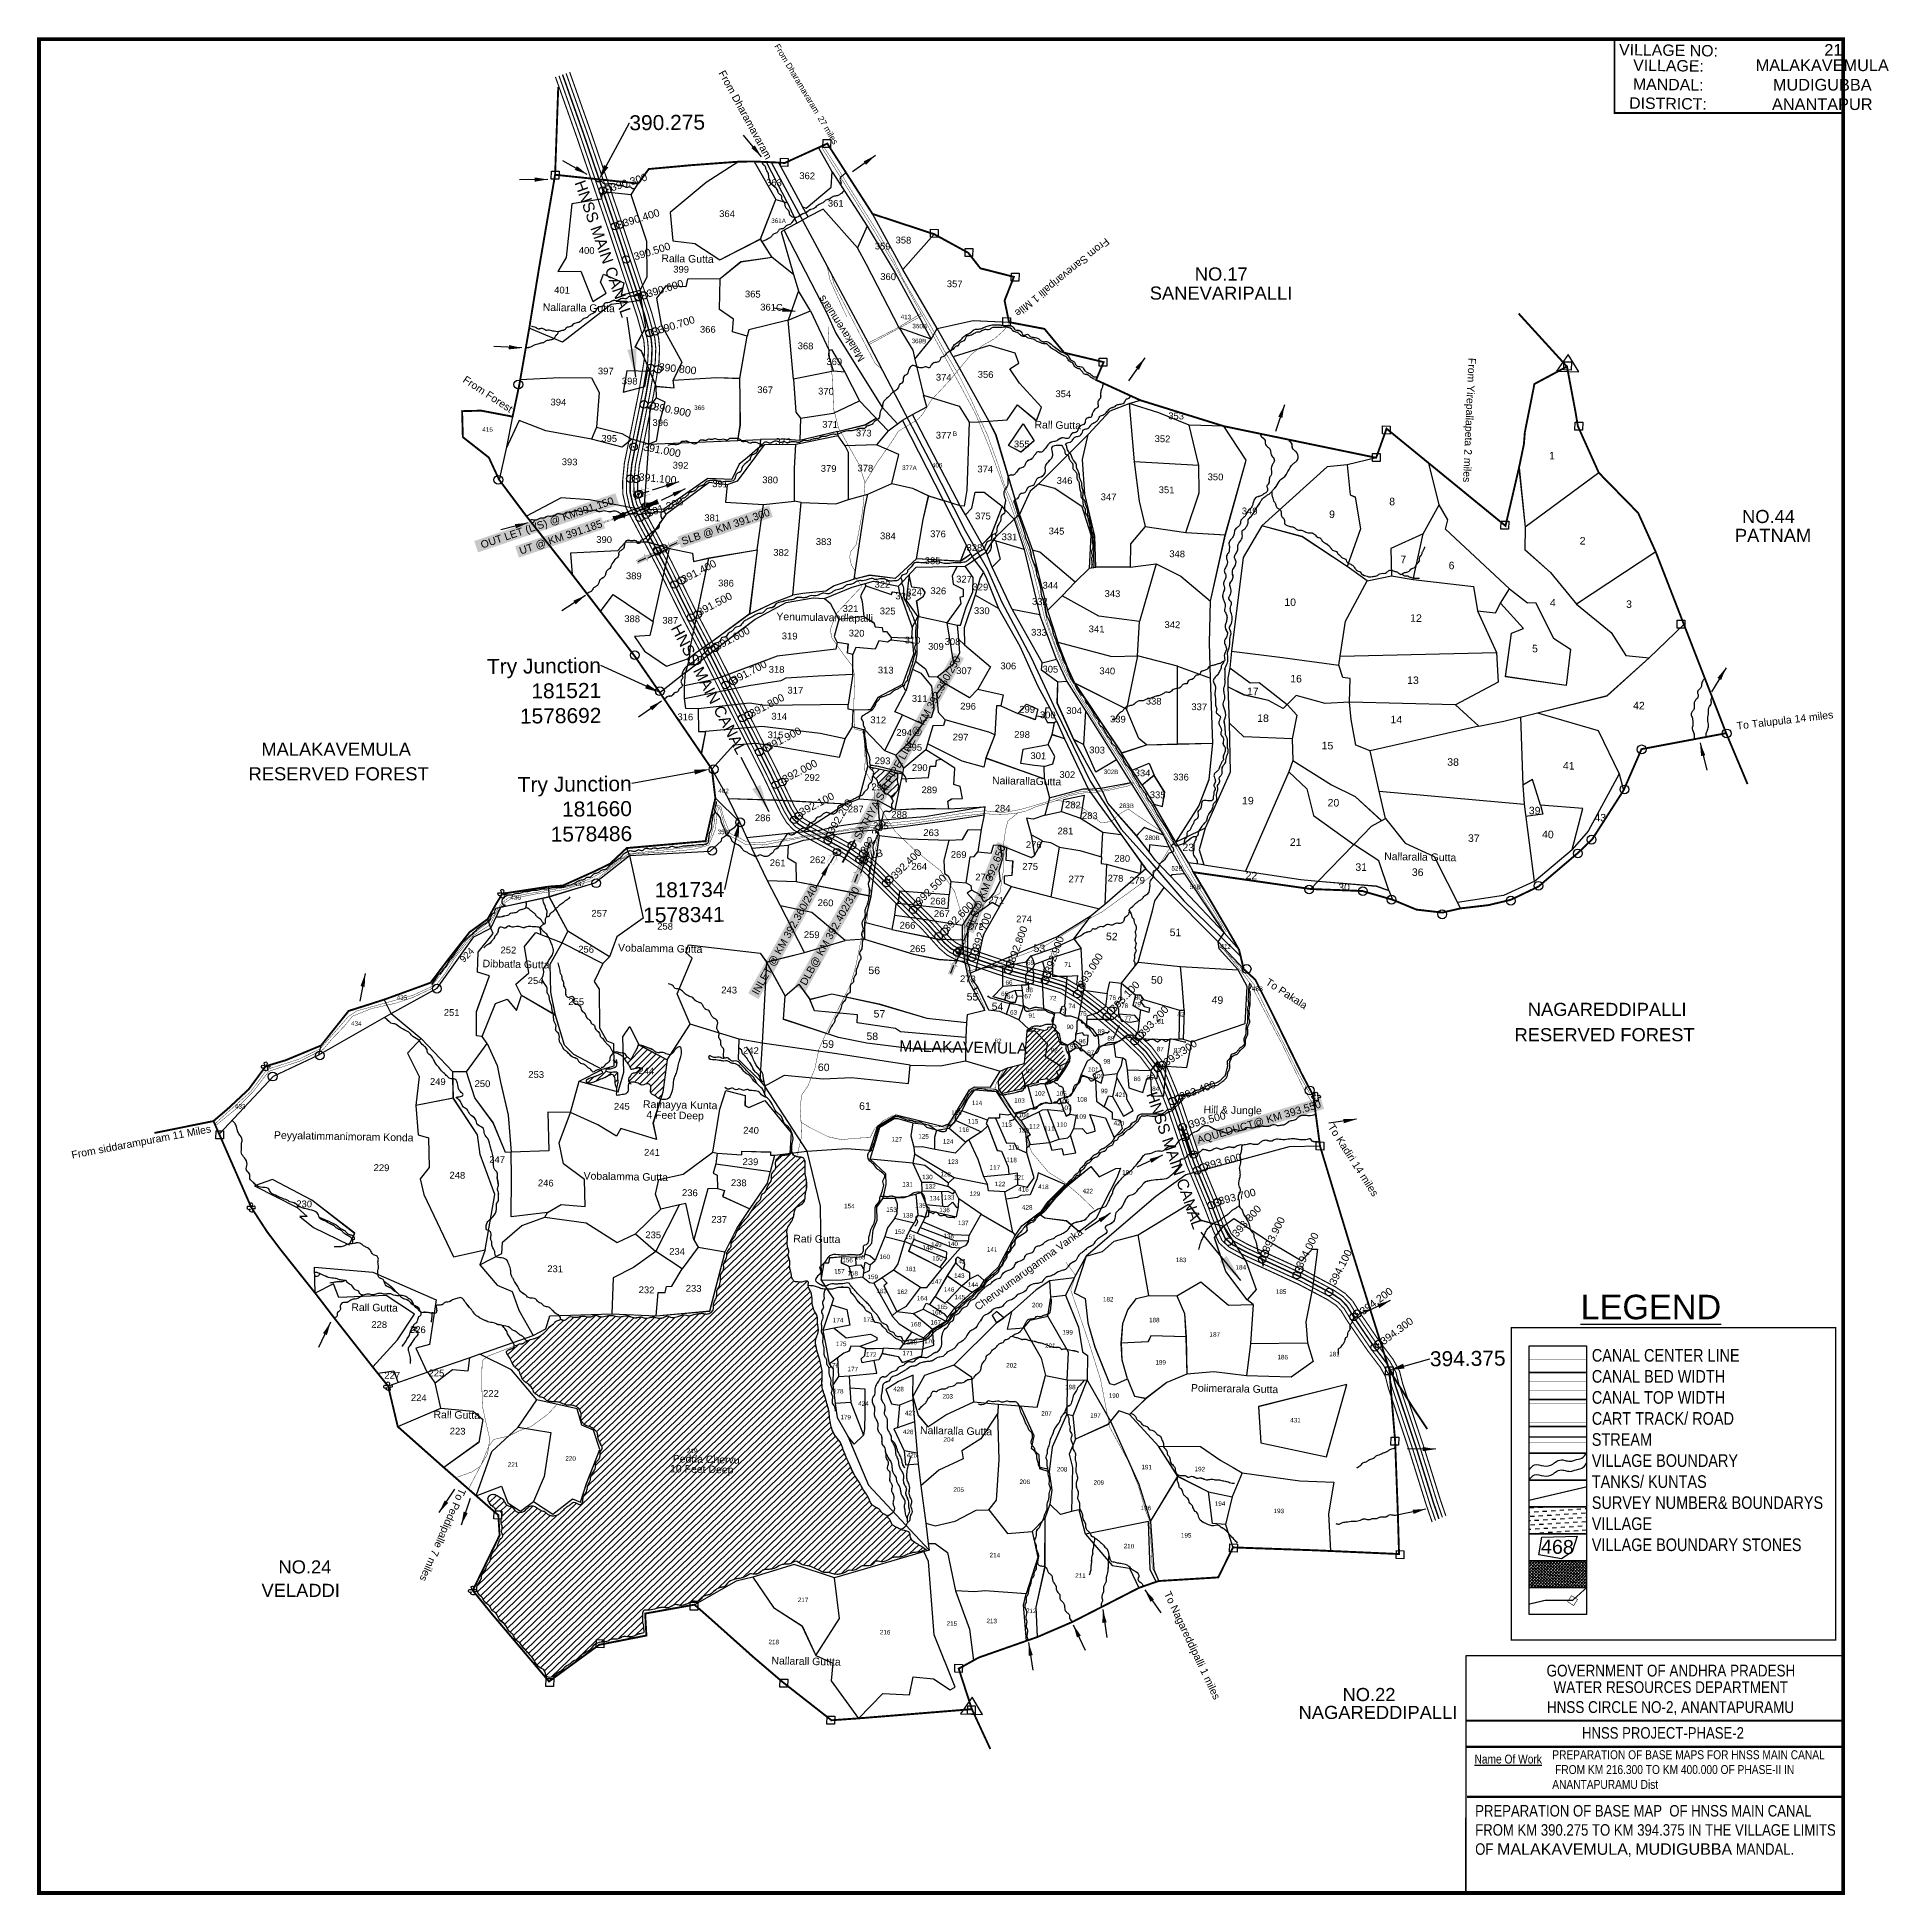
# Model space of a CAD drawing. Header units: feet. Extents: x 179896 to 184839, y 1575469 to 1580427.
import ezdxf
from ezdxf import colors
from ezdxf.entities.mleader import LeaderData, LeaderLine
from ezdxf.enums import TextEntityAlignment as Align
from ezdxf.math import Vec2, Vec3

# ---------------------------------------------------------------- set-up
doc = ezdxf.new("R2010")
doc.units = ezdxf.units.FT
doc.header["$LTSCALE"] = 15
doc.header["$MEASUREMENT"] = 0
doc.header["$PDMODE"] = 32
doc.header["$PDSIZE"] = 20
doc.linetypes.add('ACAD_ISO02W100', pattern=[15, 12, -3])
doc.linetypes.add('HIDDEN2', pattern=[0.1875, 0.125, -0.0625])
for name, color, linetype in [('CANAL1', 7, 'Continuous'), ('CSMark', 72, 'Continuous'), ('FRAME 025', 7, 'Continuous'), ('HILL', 223, 'Continuous'), ('PAPER SIZE', 10, 'Continuous'), ('PLOT', 7, 'Continuous'), ('PLOT NO', 7, 'Continuous'), ('ROADS', 6, 'HIDDEN2'), ('STRUCTURE', 5, 'Continuous'), ('TABLE', 7, 'Continuous'), ('tank', 4, 'Continuous'), ('TANKS-STREAM', 4, 'Continuous'), ('TEXT', 1, 'Continuous'), ('TITLEBLOCK', 7, 'Continuous'), ('VILLAGE', 30, 'Continuous'), ('VILLAGE STONES', 240, 'Continuous')]:
    doc.layers.add(name, color=color, linetype=linetype)
doc.layers.add('VILLAGE BOUNDRY', color=5, linetype='HIDDEN2', lineweight=100)
doc.styles.add('A', font='arial.ttf')
doc.styles.add('ARIALN', font='ARIALN.TTF')
doc.styles.get("Standard").update_dxf_attribs({"font": 'arial.ttf'})
doc.linetypes.add('DOTS', pattern='A,1e-06,-3,["●",Standard,S=3,R=0,X=-1.25,Y=-1.25],-3', length=6.000001)
doc.linetypes.add('FENCELINE2', pattern='A,0.25,-0.1,[132,ltypeshp.shx,S=0.1,R=0,X=-0.1,Y=0],-0.1,1', length=1.45)
doc.linetypes.add('TRACKS', pattern='A,0.15,[130,ltypeshp.shx,S=0.25,R=0,X=0,Y=0],0.15', length=0.3)
doc.dimstyles.get("Standard").update_dxf_attribs({"dimtxt": 0.18, "dimasz": 35, "dimexe": 0.18, "dimexo": 0.0625, "dimgap": 0.09, "dimtad": 0, "dimtih": 1, "dimtoh": 1, "dimdec": 4, "dimzin": 0, "dimdsep": 46, "dimtxsty": 'Standard', "dimcen": 0.09, "dimadec": 0, "dimazin": 0, "dimtfac": 1, "dimtdec": 4, "dimtofl": 0, "dimtmove": 0, "dimatfit": 3, "dimfxl": 1, "dimtolj": 1, "dimtzin": 0, "dimarcsym": 0})
pattern_1 = [(43.90351594, (-680316.592, 9425.463), (-8.67998015, 9.0187262), [])]

msp = doc.modelspace()

# ---------------------------------------------------------------- texts
at = {"layer": 'CSMark', "color": 1}
for s, rotation, p in [('390.300', 17.228, (181427, 1580025.2)), ('390.400', 17.228, (181460, 1579930.3)), ('390.500', 17.228, (181488.9, 1579840.9)), ('390.600', 17.228, (181523.9, 1579741.6)), ('390.700', 17.228, (181554.1, 1579644.8)), ('390.900', 348.9803, (181541.6, 1579442.3)), ('391.200', 19.8355, (181524.4, 1579155.7)), ('391.400', 27.6233, (181617.1, 1578978.2)), ('391.600', 27.6233, (181706.6, 1578799.3)), ('391.700', 27.6233, (181751.9, 1578709.5)), ('391.800', 27.6233, (181798.6, 1578620.5)), ('391.900', 27.6233, (181844.2, 1578531.6)), ('392.300', 56.1191, (182099.7, 1578251.9)), ('392.400', 44.5659, (182180.1, 1578185.5)), ('392.600', 44.5659, (182319.1, 1578044)), ('392.700', 69.8809, (182400.4, 1577994)), ('392.800', 69.8809, (182496.3, 1577958.9)), ('392.900', 69.8809, (182593.7, 1577931.9)), ('393.100', 46.6071, (182764.4, 1577830)), ('393.200', 46.6071, (182841.4, 1577763.9)), ('393.300', 34.0653, (182905.3, 1577688.3)), ('393.500', 14.5315, (182970.1, 1577524.6)), ('393.600', 14.5315, (183012.8, 1577413.9)), ('393.700', 14.5315, (183050.5, 1577320.2)), ('393.800', 48.7343, (183091.3, 1577229.6)), ('393.900', 63.3471, (183173.8, 1577186.4)), ('394.100', 63.3471, (183352.6, 1577099.1)), ('394.200', 36.8007, (183430.1, 1577023.6)), ('394.300', 36.8007, (183484.9, 1576943.7))]:
    msp.add_text(s, height=20, rotation=rotation, dxfattribs=at).set_placement(p, align=Align.MIDDLE_LEFT)
for s, rotation, p in [('390.800', 353.8773, (181554.3, 1579537.8, 3)), ('391.000', 349.4123, (181512.6, 1579324.3)), ('391.100', 354.8528, (181501, 1579244, 4)), ('391.500', 27.6233, (181664.1, 1578882.4, 8)), ('392.000', 27.6233, (181891.4, 1578436.1, 9)), ('392.100', 27.6233, (181936.6, 1578348.5, 10)), ('392.200', 58.7364, (182021.2, 1578299.7, 10)), ('DLB', 12, (182102, 1578230, 13)), ('392.500', 44.5659, (182252.9, 1578110.3, 14)), ('393.000', 58.1198, (182689.3, 1577888.8, 16)), ('393.400', 20.0099, (182949.5, 1577589.8, 17)), ('394.000', 63.3471, (183272.8, 1577140.2, 20))]:
    msp.add_text(s, height=20, rotation=rotation, dxfattribs=at).set_placement(p)
at = {"layer": 'PLOT', "lineweight": -2}
msp.add_text('88', height=12.02, rotation=358.9035, dxfattribs=at).set_placement((182762.2, 1577754.7), align=Align.MIDDLE_CENTER)
at = {"layer": 'PLOT NO', "lineweight": -2}
for s, height, rotation, p in [('From Dharamavaram  27 miles ', 16, 300.9945, (181863.1, 1580403.2)), ('From Dharamavaram ', 20, 298.5986, (181714.2, 1580331.8)), ('361A', 12.02, 358.9035, (181855.4, 1579931.7)), ('From Sanevaripalli 1 Mile', 20, 218.9878, (182748.1, 1579892.8)), ('413', 12.02, 358.9035, (182201, 1579674.8)), ('360B', 12.02, 358.9035, (182232.1, 1579650.4)), ('369B', 12.02, 358.9035, (182230, 1579610.7)), ('From Yirepallapeta 2 miles ', 20, 267.5087, (183716.8, 1579571.6)), ('From Forest', 20, 326.5661, (181030.2, 1579508.1)), ('366', 12.02, 358.9035, (181649.7, 1579432.6)), ('415', 12.02, 358.9035, (181084.2, 1579374.5)), ('B', 12, 358.9035, (182340.2, 1579363.1)), ('377A', 12.02, 358.9035, (182204.7, 1579272.3)), ('405', 12.02, 358.9035, (182284.5, 1579279.1)), ('To Talupula 14 miles ', 20, 6.7452, (184434.1, 1578579.1)), ('302B', 12.02, 358.9035, (182743, 1578460.8)), ('402', 12.02, 358.9035, (181714.2, 1578409.8)), ('283B', 12.02, 358.9035, (182784.3, 1578370.2)), ('353', 12.02, 358.9035, (181712.1, 1578300.1)), ('280B', 12.02, 358.9035, (182853.2, 1578284.7)), ('437', 12.02, 358.9035, (181329.7, 1578161.8)), ('52B', 12.02, 358.9035, (182923.7, 1578203)), ('436', 12.02, 358.9035, (181159, 1578125.2)), ('51B', 12.02, 358.9035, (182972.7, 1578153.5)), ('412', 12.02, 358.9035, (183054.8, 1577994.9)), ('48B', 12.02, 358.9035, (183138.4, 1577881.7)), ('To Pakala', 20, 327.043, (183173.2, 1577900.2)), ('435', 12.02, 358.9035, (180855.6, 1577858)), ('434', 12.02, 358.9035, (180733.7, 1577788.7)), ('62', 12.02, 358.9035, (182451.6, 1577742.3)), ('433', 12.02, 358.9035, (180423.8, 1577567.8)), ('421', 12.02, 358.9035, (182773.6, 1577598.8)), ('420', 12.02, 358.9035, (182769.6, 1577523.2)), ('To Kadiri 14 miles ', 20, 302.7514, (183340.6, 1577518.7)), ('From siddarampuram 11 Miles ', 20, 10.7355, (179989.3, 1577433.9)), ('416', 12.02, 358.9035, (182514.8, 1577346.4)), ('418', 12.02, 358.9035, (182567.9, 1577353.1)), ('422', 12.02, 358.9035, (182686.7, 1577341.8)), ('428', 12.02, 358.9035, (182524.8, 1577298.3)), ('424', 12.02, 358.9035, (182087.3, 1576774.3)), ('428', 12.02, 358.9035, (182181.3, 1576813.4)), ('427', 12.02, 358.9035, (182212.3, 1576749.2)), ('431', 12.02, 358.9035, (183241, 1576730.2)), ('426', 12.02, 358.9035, (182207, 1576698.9)), ('425', 12.02, 358.9035, (182217.2, 1576636.9)), ('To Peddipalle 7 miles ', 20, 246.4076, (181023, 1576555.9)), ('To Nagareddipalli 1 miles ', 20, 295.1948, (182903.4, 1576273.1))]:
    msp.add_text(s, height=height, rotation=rotation, dxfattribs=at).set_placement(p)
for s, height, rotation, p in [('362', 18.02, 358.9035, (181951.5, 1580057.3)), ('363', 18.02, 358.9035, (181862.7, 1580039.2)), ('364', 18.02, 358.9035, (181737.5, 1579956)), ('361', 18.02, 358.9035, (182027.7, 1579983.8)), ('400', 18.02, 358.9035, (181362.8, 1579857.9)), ('359', 18.02, 358.9035, (182153, 1579869.5)), ('358', 18.02, 358.9035, (182208.4, 1579885.6)), ('399', 18.02, 358.9035, (181614.9, 1579807.6)), ('401', 18.02, 358.9035, (181297, 1579752.2)), ('360', 18.02, 358.9035, (182167.6, 1579788.1)), ('357', 18.02, 358.9035, (182345.2, 1579768.8)), ('365', 18.02, 358.9035, (181806.2, 1579741.6)), ('361C', 18.02, 358.9035, (181856.2, 1579706.4)), ('366', 18.02, 358.9035, (181686.2, 1579647.4)), ('368', 18.02, 358.9035, (181947.1, 1579603.1)), ('369', 18.02, 358.9035, (182023.9, 1579561.1)), ('397', 18.02, 358.9035, (181413.7, 1579536.1)), ('398', 18.02, 358.9035, (181477.6, 1579509.4)), ('374', 18.02, 358.9035, (182316, 1579519.4)), ('356', 18.02, 358.9035, (182427.7, 1579527)), ('394', 18.02, 358.9035, (181287.3, 1579453.1)), ('367', 18.02, 358.9035, (181839.3, 1579486.2)), ('370', 18.02, 358.9035, (182001.6, 1579482.2)), ('354', 18.02, 358.9035, (182635.2, 1579475.3)), ('396', 18.02, 358.9035, (181559.5, 1579398.3)), ('353', 18.02, 358.9035, (182936.4, 1579416.3)), ('395', 18.02, 358.9035, (181422.9, 1579356.3)), ('371', 18.02, 358.9035, (182012.6, 1579393.7)), ('373', 18.02, 358.9035, (182102.5, 1579370.7)), ('377', 18.02, 358.9035, (182315.8, 1579364.7)), ('352', 18.02, 358.9035, (182900, 1579355.3)), ('372', 18.02, 358.9035, (181887.3, 1579347.8)), ('355', 18.02, 358.9035, (182524.3, 1579341.3)), ('1', 20, 358.9035, (183939.9, 1579310.4)), ('393', 18.02, 358.9035, (181317.2, 1579293.7)), ('392', 18.02, 358.9035, (181613.4, 1579284.6)), ('379', 18.02, 358.9035, (182008.7, 1579276)), ('378', 18.02, 358.9035, (182106.7, 1579276.9)), ('374', 18.02, 358.9035, (182426.8, 1579274.4)), ('350', 18.02, 358.9035, (183041.5, 1579253.5)), ('391', 18.02, 358.9035, (181719.1, 1579235)), ('380', 18.02, 358.9035, (181852.6, 1579245.6)), ('346', 18.02, 358.9035, (182638.6, 1579243.8)), ('347', 18.02, 358.9035, (182756, 1579200.1)), ('351', 18.02, 358.9035, (182910.9, 1579219)), ('349', 18.02, 358.9035, (183132.7, 1579162.5)), ('9', 20, 358.9035, (183352.5, 1579153.9)), ('8', 20, 358.9035, (183513.1, 1579188)), ('381', 18.02, 358.9035, (181697.9, 1579144.4)), ('376', 18.02, 358.9035, (182300.7, 1579101.5)), ('375', 18.02, 358.9035, (182420.8, 1579149.2)), ('345', 18.02, 358.9035, (182617.1, 1579109)), ('390', 18.02, 358.9035, (181409.4, 1579086.2)), ('382', 18.02, 358.9035, (181882, 1579051.8)), ('383', 18.02, 358.9035, (181995.5, 1579080.8)), ('384', 18.02, 358.9035, (182166.9, 1579096)), ('328', 18.02, 358.9035, (182397.9, 1579064.8)), ('331', 18.02, 358.9035, (182491.5, 1579093.5)), ('2', 20, 358.9035, (184021.5, 1579083.1)), ('385', 18.02, 358.9035, (182286.4, 1579029.7)), ('348', 18.02, 358.9035, (182939.2, 1579048.1)), ('7', 20, 358.9035, (183543, 1579033.3)), ('6', 20, 358.9035, (183671.7, 1579017.2)), ('389', 18.02, 358.9035, (181488.6, 1578989.4)), ('386', 18.02, 358.9035, (181734.8, 1578970.1)), ('322', 18.02, 358.9035, (182152.4, 1578966.9)), ('327', 18.02, 358.9035, (182370.2, 1578980.6)), ('329', 18.02, 358.9035, (182413.8, 1578959.8)), ('344', 18.02, 358.9035, (182600.8, 1578964.1)), ('323', 18.02, 358.9035, (182208, 1578935.5)), ('324', 18.02, 358.9035, (182236.7, 1578946)), ('326', 18.02, 358.9035, (182301.5, 1578949.6)), ('332', 18.02, 358.9035, (182572.6, 1578921.2)), ('343', 18.02, 358.9035, (182766.4, 1578942)), ('10', 20.03, 358.9035, (183240.8, 1578919.2)), ('4', 20, 358.9035, (183942.1, 1578917.8)), ('3', 20, 358.9035, (184145.4, 1578913.9)), ('388', 18.02, 358.9035, (181484.2, 1578874.9)), ('387', 18.02, 358.9035, (181585.9, 1578870.6)), ('321', 18.02, 358.9035, (182067.2, 1578902.1)), ('325', 18.02, 358.9035, (182166.3, 1578895.6)), ('330', 18.02, 358.9035, (182417.6, 1578896.4)), ('342', 18.02, 358.9035, (182926.4, 1578859.1)), ('12', 20.03, 358.9035, (183576.8, 1578876.8)), ('319', 18.02, 358.9035, (181904.7, 1578828.9)), ('320', 18.02, 358.9035, (182083.4, 1578836.5)), ('310', 18.02, 358.9035, (182232.8, 1578817.9)), ('308', 18.02, 358.9035, (182339.5, 1578814)), ('333', 18.02, 358.9035, (182570.3, 1578838.7)), ('341', 18.02, 358.9035, (182724, 1578847.6)), ('309', 18.02, 358.9035, (182295.1, 1578801.1)), ('5', 20, 358.9035, (183894.4, 1578795.4)), ('318', 18.02, 358.9035, (181869.8, 1578739.8)), ('313', 18.02, 358.9035, (182161.1, 1578737.9)), ('307', 18.02, 358.9035, (182370.2, 1578736.2)), ('306', 18.02, 358.9035, (182488.5, 1578749)), ('305', 18.02, 358.9035, (182600.6, 1578740.4)), ('340', 18.02, 358.9035, (182752.6, 1578735.7)), ('16', 20.03, 358.9035, (183256.6, 1578715.1)), ('13', 20.03, 358.9035, (183568.7, 1578711)), ('317', 18.02, 358.9035, (181919.8, 1578683.9)), ('311', 18.02, 358.9035, (182251.9, 1578662.1)), ('338', 18.02, 358.9035, (182876.5, 1578654.9)), ('17', 20.03, 358.9035, (183141, 1578681.1)), ('316', 18.02, 358.9035, (181626.2, 1578613)), ('314', 18.02, 358.9035, (181876.9, 1578614.5)), ('312', 18.02, 358.9035, (182141.1, 1578605)), ('296', 18.02, 358.9035, (182381, 1578641.5)), ('299', 18.02, 358.9035, (182538.7, 1578633.1)), ('300', 18.02, 358.9035, (182593.7, 1578618.2)), ('304', 18.02, 358.9035, (182663.9, 1578629.7)), ('339', 18.02, 358.9035, (182780.9, 1578607.1)), ('337', 18.02, 358.9035, (182998.1, 1578639.9)), ('18', 20.03, 358.9035, (183168.4, 1578609.5)), ('14', 20.03, 358.9035, (183524.2, 1578605.9)), ('42', 20.03, 358.9035, (184171.9, 1578643.3)), ('315', 18.02, 358.9035, (181866.8, 1578565.1)), ('294', 18.02, 358.9035, (182210.3, 1578571.2)), ('297', 18.02, 358.9035, (182361, 1578559.1)), ('298', 18.02, 358.9035, (182525, 1578566)), ('295', 18.02, 358.9035, (182237.2, 1578532)), ('301', 18.02, 358.9035, (182568.6, 1578509.3)), ('303', 18.02, 358.9035, (182725.4, 1578524.6)), ('15', 20.03, 358.9035, (183340.5, 1578536.4)), ('293', 18.02, 358.9035, (182152.7, 1578495.9)), ('290', 18.02, 358.9035, (182251.9, 1578477.6)), ('302', 18.02, 358.9035, (182645.9, 1578459)), ('334', 18.02, 358.9035, (182846.7, 1578463.4)), ('38', 20.03, 358.9035, (183675.8, 1578492.5)), ('41', 20.03, 358.9035, (183984.6, 1578482.7)), ('292', 18.02, 358.9035, (181964.7, 1578451.2)), ('291', 18.02, 358.9035, (182144.2, 1578426)), ('289', 18.02, 358.9035, (182277.6, 1578418.2)), ('336', 18.02, 358.9035, (182949.4, 1578452.5)), ('287', 18.02, 358.9035, (182081, 1578367.1)), ('284', 18.02, 358.9035, (182473.2, 1578369.1)), ('282', 18.02, 358.9035, (182660.7, 1578378.1)), ('335', 18.02, 358.9035, (182887.1, 1578405)), ('19', 20.03, 358.9035, (183128, 1578389.5)), ('20', 20.03, 358.9035, (183356.3, 1578383.9)), ('39', 20.03, 358.9035, (183893.5, 1578363.1)), ('286', 18.02, 358.9035, (181832.9, 1578343.6)), ('285', 18.02, 358.9035, (182148, 1578322.7)), ('288', 18.02, 358.9035, (182197.2, 1578352.6)), ('281', 18.02, 358.9035, (182640.8, 1578308.4)), ('283', 18.02, 358.9035, (182705.9, 1578349.3)), ('43', 20.03, 358.9035, (184068.6, 1578344.2)), ('263', 18.02, 358.9035, (182282.5, 1578304.1)), ('276', 18.02, 358.9035, (182556.2, 1578271.8)), ('23', 20.03, 358.9035, (182968.7, 1578264.8)), ('21', 20.03, 358.9035, (183255.7, 1578278.6)), ('37', 20.03, 358.9035, (183731.1, 1578289.3)), ('40', 20.03, 358.9035, (183928.8, 1578299.3)), ('261', 18.02, 358.9035, (181872.6, 1578223.5)), ('262', 18.02, 358.9035, (181979.5, 1578231.7)), ('264', 18.02, 358.9035, (182250.5, 1578214)), ('269', 18.02, 358.9035, (182355.8, 1578245.6)), ('275', 18.02, 358.9035, (182546.7, 1578213.7)), ('280', 18.02, 358.9035, (182792.5, 1578235.3)), ('31', 20.03, 358.9035, (183430.5, 1578212)), ('270', 18.02, 358.9035, (182421.2, 1578185.3)), ('277', 18.02, 358.9035, (182670.3, 1578180.1)), ('278', 18.02, 358.9035, (182774.5, 1578182.4)), ('279', 18.02, 358.9035, (182832, 1578177.1)), ('22', 20.03, 358.9035, (183137.5, 1578189.6)), ('30', 20.03, 358.9035, (183384.7, 1578158)), ('36', 20.03, 358.9035, (183581.3, 1578198.4)), ('260', 18.02, 358.9035, (182000.5, 1578116.9)), ('268', 18.02, 358.9035, (182300.6, 1578121.3)), ('271', 18.02, 358.9035, (182456.2, 1578123.8)), ('257', 18.02, 358.9035, (181396.5, 1578088.6)), ('267', 18.02, 358.9035, (182310.7, 1578087.8)), ('274', 18.02, 358.9035, (182530.4, 1578073.4)), ('258', 18.02, 358.9035, (181572.1, 1578054.1)), ('259', 18.02, 358.9035, (181963.5, 1578031.7)), ('266', 18.02, 358.9035, (182219.3, 1578056.7)), ('272', 18.02, 358.9035, (182401.6, 1578053.9)), ('52', 20.03, 358.9035, (182764.7, 1578026.9)), ('51', 20.03, 358.9035, (182934.8, 1578037.8)), ('924', 18.02, 46.555, (181042.8, 1577977.4)), ('252', 18.02, 358.9035, (181153.8, 1577990.7)), ('256', 18.02, 358.9035, (181361.3, 1577992.7)), ('265', 18.02, 358.9035, (182246.7, 1577994.3)), ('53', 20.03, 358.9035, (182571.3, 1577995.3)), ('70', 12.02, 358.9035, (182608.3, 1577982.3)), ('56', 20.03, 358.9035, (182130.5, 1577936.4)), ('273', 18.02, 358.9035, (182380.5, 1577913.8)), ('69', 12.02, 358.9035, (182547.6, 1577957.4)), ('71', 12.02, 358.9035, (182647.5, 1577951.7)), ('50', 20.03, 358.9035, (182884.9, 1577910.8)), ('254', 18.02, 358.9035, (181226.4, 1577908.8)), ('243', 18.02, 358.9035, (181743.2, 1577884)), ('55', 20.03, 358.9035, (182392.8, 1577866.1)), ('65', 12.02, 358.9035, (182478.6, 1577873.8)), ('66', 12.02, 358.9035, (182490.2, 1577903.9)), ('64', 12.02, 358.9035, (182493.9, 1577865.8)), ('67', 12.02, 358.9035, (182540.7, 1577867.5)), ('68', 12.02, 358.9035, (182544.6, 1577884.2)), ('251', 18.02, 358.9035, (181002.3, 1577824)), ('255', 18.02, 358.9035, (181334.9, 1577853)), ('57', 20.03, 358.9035, (182144.3, 1577820.6)), ('54', 20.03, 358.9035, (182459.5, 1577840.1)), ('63', 12.02, 358.9035, (182502.5, 1577824.5)), ('91', 12.02, 358.9035, (182551.5, 1577815.9)), ('72', 12.02, 358.9035, (182607.5, 1577862.2)), ('73', 12.02, 358.9035, (182633.8, 1577827.9)), ('74', 12.02, 358.9035, (182658.3, 1577841.3)), ('75', 12.02, 358.9035, (182688.1, 1577821.8)), ('76', 12.02, 358.9035, (182766.6, 1577863.6)), ('78', 12.02, 358.9035, (182799.1, 1577842.1)), ('79', 12.02, 358.9035, (182832.9, 1577846.2)), ('80', 12.02, 358.9035, (182835.6, 1577864.1)), ('82', 12.02, 358.9035, (182949.2, 1577819.3)), ('49', 20.03, 358.9035, (183046.7, 1577857.3)), ('90', 12.02, 358.9035, (182653.1, 1577785.6)), ('89', 12.02, 358.9035, (182736.4, 1577774.1)), ('77', 12.02, 358.9035, (182807.5, 1577807.9)), ('81', 12.02, 358.9035, (182895.5, 1577800.5)), ('242', 18.02, 358.9035, (181801.4, 1577722.5)), ('59', 20.03, 358.9035, (182007.5, 1577739.7)), ('58', 20.03, 358.9035, (182125.3, 1577760.5)), ('92', 12.02, 358.9035, (182610.9, 1577723.4)), ('95', 12.02, 358.9035, (182662.3, 1577733.5)), ('96', 12.02, 358.9035, (182685.9, 1577747.4)), ('97', 12.02, 358.9035, (182708.5, 1577717.2)), ('87', 12.02, 358.9035, (182894, 1577726.3)), ('83', 12.02, 358.9035, (182939.8, 1577723.3)), ('244', 18.02, 358.9035, (181522, 1577668.2)), ('60', 20.03, 358.9035, (181995.6, 1577677.7)), ('93', 12.02, 358.9035, (182544.5, 1577668)), ('94', 12.02, 358.9035, (182633.8, 1577676.7)), ('101', 12.02, 358.9035, (182715.2, 1577671.9)), ('98', 12.02, 358.9035, (182751.7, 1577693.6)), ('249', 18.02, 358.9035, (180965.4, 1577639.6)), ('250', 18.02, 358.9035, (181084.6, 1577634.1)), ('253', 18.02, 358.9035, (181228, 1577658.6)), ('100', 12.02, 358.9035, (182729.6, 1577654.1)), ('86', 12.02, 358.9035, (182832.5, 1577646.9)), ('85', 12.02, 358.9035, (182866.4, 1577650.1)), ('84', 12.02, 358.9035, (182881.8, 1577620.2)), ('245', 18.02, 358.9035, (181456.7, 1577573.5)), ('61', 20.03, 358.9035, (182105.7, 1577574.3)), ('114', 12.02, 358.9035, (182404.8, 1577582.8)), ('103', 12.02, 358.9035, (182518.2, 1577589.3)), ('102', 12.02, 358.9035, (182572.6, 1577608.2)), ('106', 12.02, 358.9035, (182630.5, 1577608)), ('105', 12.02, 358.9035, (182637.6, 1577587.5)), ('107', 12.02, 358.9035, (182643, 1577569.4)), ('108', 12.02, 358.9035, (182685.1, 1577592.3)), ('99', 12.02, 358.9035, (182744.5, 1577614.5)), ('126', 12.02, 358.9035, (182350, 1577556.9)), ('115', 12.02, 358.9035, (182394.3, 1577533.7)), ('113', 12.02, 358.9035, (182483.8, 1577524.8)), ('104', 12.02, 358.9035, (182529.8, 1577550.3)), ('112', 12.02, 358.9035, (182558.1, 1577519.9)), ('110', 12.02, 358.9035, (182631.2, 1577525.1)), ('109', 12.02, 358.9035, (182682.8, 1577546.4)), ('240', 18.02, 358.9035, (181801.6, 1577509.5)), ('127', 12.02, 358.9035, (182190.8, 1577485.6)), ('125', 12.02, 358.9035, (182262.1, 1577493.6)), ('124', 12.02, 358.9035, (182327.7, 1577480)), ('116', 12.02, 358.9035, (182369.7, 1577511.5)), ('120', 12.02, 358.9035, (182529.4, 1577509.8)), ('111', 12.02, 358.9035, (182597.9, 1577514.4)), ('247', 18.02, 358.9035, (181123.7, 1577431.5)), ('241', 18.02, 358.9035, (181537.1, 1577450.6)), ('239', 18.02, 358.9035, (181800, 1577425.8)), ('123', 12.02, 358.9035, (182340.9, 1577425.8)), ('118', 12.02, 358.9035, (182497.1, 1577430.4)), ('119', 12.02, 358.9035, (182502.5, 1577463.9)), ('229', 18.02, 358.9035, (180815.1, 1577409.8)), ('248', 18.02, 358.9035, (181017.6, 1577389.5)), ('246', 18.02, 358.9035, (181253.6, 1577368.9)), ('238', 18.02, 358.9035, (181768.9, 1577369.5)), ('130', 12.02, 358.9035, (182272.5, 1577385)), ('128', 12.02, 358.9035, (182321.1, 1577392.6)), ('117', 12.02, 358.9035, (182452.6, 1577410.4)), ('121', 12.02, 358.9035, (182517.6, 1577383.9)), ('180', 12.02, 358.9035, (182806.2, 1577397.3)), ('236', 18.02, 358.9035, (181638.3, 1577343)), ('131', 12.02, 358.9035, (182219.5, 1577365.3)), ('132', 12.02, 358.9035, (182280.5, 1577359.9)), ('134', 12.02, 358.9035, (182291.6, 1577328.4)), ('133', 12.02, 358.9035, (182330.5, 1577330.3)), ('129', 12.02, 358.9035, (182399.3, 1577340.1)), ('122', 12.02, 358.9035, (182466.5, 1577366.4)), ('230', 18.02, 358.9035, (180608.6, 1577313.1)), ('237', 18.02, 358.9035, (181716.5, 1577271.7)), ('154', 12.02, 358.9035, (182063.9, 1577307.5)), ('153', 12.02, 358.9035, (182176.6, 1577297.6)), ('139', 12.02, 358.9035, (182220.1, 1577282.7)), ('135', 12.02, 358.9035, (182254.1, 1577308.9)), ('136', 12.02, 358.9035, (182318.2, 1577297.1)), ('235', 18.02, 358.9035, (181540.5, 1577230.4)), ('152', 12.02, 358.9035, (182198.7, 1577238.8)), ('151', 12.02, 358.9035, (182227.1, 1577225.1)), ('138', 12.02, 358.9035, (182329.1, 1577227.5)), ('137', 12.02, 358.9035, (182368, 1577262.4)), ('234', 18.02, 358.9035, (181604.1, 1577186.3)), ('155', 12.02, 358.9035, (182092.9, 1577171.1)), ('160', 12.02, 358.9035, (182158.5, 1577171.9)), ('148', 12.02, 358.9035, (182273, 1577196.5)), ('149', 12.02, 358.9035, (182296.4, 1577204.4)), ('140', 12.02, 358.9035, (182339.8, 1577206.6)), ('141', 12.02, 358.9035, (182445.3, 1577191.7)), ('231', 18.02, 358.9035, (181278.7, 1577139.9)), ('157', 12.02, 358.9035, (182037.3, 1577133.2)), ('156', 12.02, 358.9035, (182059.3, 1577163.1)), ('158', 12.02, 358.9035, (182073, 1577128.3)), ('161', 12.02, 358.9035, (182227.6, 1577139.6)), ('150', 12.02, 358.9035, (182299.3, 1577168)), ('143', 12.02, 358.9035, (182357.5, 1577121.6)), ('142', 12.02, 358.9035, (182360, 1577160)), ('183', 12.02, 358.9035, (182949.7, 1577163.8)), ('184', 12.02, 358.9035, (183109.1, 1577144.2)), ('232', 18.02, 358.9035, (181522.6, 1577083.7)), ('233', 18.02, 358.9035, (181648.4, 1577087.7)), ('159', 12.02, 358.9035, (182126.4, 1577118.3)), ('163', 12.02, 358.9035, (182150.2, 1577080.8)), ('162', 12.02, 358.9035, (182205.6, 1577078.7)), ('147', 12.02, 358.9035, (182296.9, 1577106.1)), ('146', 12.02, 358.9035, (182330.5, 1577084.6)), ('144', 12.02, 358.9035, (182394, 1577097.7)), ('185', 12.02, 358.9035, (183216.7, 1577079)), ('164', 12.02, 358.9035, (182258.4, 1577061.5)), ('166', 12.02, 358.9035, (182297.6, 1577023.8)), ('165', 12.02, 358.9035, (182312.2, 1577038.4)), ('145', 12.02, 358.9035, (182358.8, 1577064.4)), ('200', 12.02, 358.9035, (182565.7, 1577043.1)), ('182', 12.02, 358.9035, (182755.1, 1577058.7)), ('228', 18.02, 358.9035, (180809, 1576991.1)), ('226', 18.02, 358.9035, (180912.2, 1576977.6)), ('174', 12.02, 358.9035, (182034.1, 1577002.9)), ('173', 12.02, 358.9035, (182114.7, 1577004.4)), ('168', 12.02, 358.9035, (182241.5, 1576992.1)), ('167', 12.02, 358.9035, (182294.7, 1576997)), ('188', 12.02, 358.9035, (182878.2, 1577003.2)), ('175', 12.02, 358.9035, (182042.4, 1576939.6)), ('169', 12.02, 358.9035, (182231.1, 1576944.4)), ('170', 12.02, 358.9035, (182277.6, 1576947)), ('201', 12.02, 358.9035, (182600.4, 1576934.8)), ('199', 12.02, 358.9035, (182646.7, 1576970.6)), ('187', 12.02, 358.9035, (183039.7, 1576964.6)), ('176', 12.02, 358.9035, (182022.3, 1576882.2)), ('172', 12.02, 358.9035, (182122.5, 1576911.3)), ('171', 12.02, 358.9035, (182219.8, 1576914.8)), ('202', 12.02, 358.9035, (182496.8, 1576882.4)), ('189', 12.02, 358.9035, (182895.1, 1576890.2)), ('186', 12.02, 358.9035, (183221, 1576904.2)), ('181', 12.02, 358.9035, (183359.2, 1576912.3)), ('227', 18.02, 358.9035, (180843.8, 1576855.5)), ('225', 18.02, 358.9035, (180961.7, 1576861.8)), ('177', 12.02, 358.9035, (182073.4, 1576872.3)), ('198', 12.02, 358.9035, (182654.1, 1576824.4)), ('224', 18.02, 358.9035, (180914.5, 1576795.7)), ('222', 18.02, 358.9035, (181107.3, 1576807.4)), ('178', 12.02, 358.9035, (182034.5, 1576813.4)), ('203', 12.02, 358.9035, (182326.6, 1576799.6)), ('190', 12.02, 358.9035, (182770.5, 1576801.4)), ('179', 12.02, 358.9035, (182054.2, 1576744.1)), ('207', 12.02, 358.9035, (182590.4, 1576753.9)), ('197', 12.02, 358.9035, (182721.1, 1576748.5)), ('223', 18.02, 358.9035, (181018.2, 1576706.6)), ('204', 12.02, 358.9035, (182329.3, 1576684.2)), ('220', 12.02, 358.9035, (181319.9, 1576633.7)), ('219', 12.02, 358.9035, (181644.7, 1576654)), ('221', 12.02, 358.9035, (181166.3, 1576617.6)), ('208', 12.02, 358.9035, (182631.9, 1576605)), ('191', 12.02, 358.9035, (182857.9, 1576610.6)), ('192', 12.02, 358.9035, (182999.7, 1576605.4)), ('205', 12.02, 358.9035, (182355.8, 1576550.8)), ('206', 12.02, 358.9035, (182532.4, 1576571.5)), ('209', 12.02, 358.9035, (182730.1, 1576569.6)), ('196', 12.02, 358.9035, (182855.7, 1576501.6)), ('194', 12.02, 358.9035, (183053.7, 1576513.2)), ('193', 12.02, 358.9035, (183210.5, 1576493.7)), ('195', 12.02, 358.9035, (182963.3, 1576428.7)), ('210', 12.02, 358.9035, (182810.5, 1576399.8)), ('214', 12.02, 358.9035, (182452.6, 1576375.7)), ('211', 12.02, 358.9035, (182681, 1576321.2)), ('217', 12.02, 358.9035, (181940.4, 1576256.2)), ('215', 12.02, 358.9035, (182337.6, 1576193.1)), ('213', 12.02, 358.9035, (182444.1, 1576199.9)), ('212', 12.02, 358.9035, (182549.8, 1576227)), ('218', 12.02, 358.9035, (181862.2, 1576143.8)), ('216', 12.02, 358.9035, (182159.7, 1576169.9))]:
    msp.add_text(s, height=height, rotation=rotation, dxfattribs=at).set_placement(p, align=Align.MIDDLE_CENTER)
at = {"layer": 'PLOT NO'}
msp.add_text('468', height=37.5, rotation=358.6877, dxfattribs=at).set_placement((183954.3, 1576397.9), align=Align.MIDDLE_CENTER)
at = {"layer": 'STRUCTURE', "color": 5, "char_height": 20, "attachment_point": 1, "bg_fill": 1, "box_fill_scale": 1.3, "bg_fill_color": 7, "bg_fill_true_color": 16777215, "bg_fill_transparency": 4390977}
for s, insert, width, rotation in [('\\pi7.7709;OUT LET (L/S) @ KM391.150', (181069.9, 1579078.7), 385.937, 18.6776), ('\\pi0.72756;SLB @ KM 391.300', (181612.5, 1579090.3), 246.23, 18.6776), ('\\pi1.1982;UT @ KM 391.185', (181179.4, 1579064.7), 230.882, 18.6776), ('\\pi0.72756;SATHYA SAI PIPE LINE @ KM 392.350/250', (182074.6, 1578293), 553.692, 60.8613), ('\\pi0.72756;SLB@ KM 392.650', (182373.8, 1578050.5), 238.467, 68.1741), ('\\pi1.4029;INLET @ KM 392.360/240', (181802, 1577877.8), 326.98, 60.8613), ('\\pi0.1; DLB@ KM 392.402/310', (181926.8, 1577897.2), 302.151, 60.8613), ('\\pi0.1;AQUEDUCT@ KM 393.550', (182989.8, 1577492.5), 342.437, 16.506)]:
    msp.add_mtext(s, dxfattribs=dict(at, insert=insert, width=width, rotation=rotation))
at = {"layer": 'TABLE', "extrusion": (0.000201441, 0.004807, 0.999988), "style": 'A'}
msp.add_text('%%ULEGEND', height=65.37, rotation=359.9999, dxfattribs=at).set_placement((184203.8, 1577019.6, 7616.1), align=Align.MIDDLE)
at = {"layer": 'TEXT', "color": 7, "lineweight": -2}
for s, rotation, p in [('Ralla Gutta', 358.9035, (181562, 1579827.3)), ('Nallaralla Gutta', 358.9035, (181245.4, 1579696.9)), ('Malakavemulars', 122.6236, (182106.2, 1579569.1)), ('Rall Gutta', 358.9035, (182558.1, 1579383.3)), ('NallarallaGutta', 358.9035, (182444.8, 1578433.6)), ('Nallaralla Gutta', 358.9035, (183491.6, 1578231.2)), ('Vobalamma Gutta', 358.9035, (181446.4, 1577987.4)), ('Dibbatla Gutta', 358.9035, (181084.8, 1577944.9)), ('Ramayya Kunta', 358.9035, (181512.9, 1577569.7)), ('Hill & Jungle', 358.9035, (183009.6, 1577555.2)), ('4 Feet Deep ', 358.9035, (181521.8, 1577541.2)), ('Peyyalatimmanimoram Konda', 358.9035, (180527.8, 1577487)), ('Vobalamma Gutta', 358.9035, (181354.4, 1577378.4)), ('Rati Gutta', 358.9035, (181914.2, 1577210.8)), ('Cheruvumarugamma Vanka', 36.1681, (182407.5, 1577027.8)), ('Rall Gutta', 358.9035, (180734.4, 1577027.8)), ('Polimerarala Gutta', 358.9035, (182975.9, 1576812.4)), ('Rall Gutta', 358.9035, (180953.7, 1576741.3)), ('Nallaralla Gutta', 358.9035, (182252.5, 1576699.2)), ('Pedda Chervu', 358.9035, (181592.3, 1576623.3)), ('10 Feet Deep', 358.9035, (181585.3, 1576596.7)), ('Nallarall Guttta', 358.9035, (181855.9, 1576084.3))]:
    msp.add_text(s, height=20, rotation=rotation, dxfattribs=at).set_placement(p)
at = {"layer": 'TEXT', "color": 1, "lineweight": -2}
for s, p in [('NO.17', (182986.2, 1579777.7)), ('SANEVARIPALLI', (182866, 1579726.7)), ('NO.44', (184447.2, 1579130.4)), ('PATNAM', (184428.1, 1579080)), ('MALAKAVEMULA', (180494.3, 1578509.1)), ('RESERVED FOREST', (180460.2, 1578443.6)), ('NAGAREDDIPALLI', (183875.2, 1577814.9)), ('RESERVED FOREST', (183839.7, 1577747.3)), ('NO.24', (180539.9, 1576326.7)), ('VELADDI', (180494.7, 1576264.1)), ('NO.22', (183380.7, 1575986.1)), ('NAGAREDDIPALLI', (183263.3, 1575938.4))]:
    msp.add_text(s, height=35, dxfattribs=at).set_placement(p)
at = {"layer": 'TEXT', "color": 30, "lineweight": -2, "true_color": 0xf26722}
msp.add_text('Yenumulavandlapalli', height=20, rotation=358.9035, dxfattribs=at).set_placement((181869, 1578871.3))
at = {"layer": 'TITLEBLOCK', "extrusion": (0.000201441, 0.004807, 0.999988), "style": 'ARIALN'}
for s, height, p in [('GOVERNMENT OF ANDHRA PRADESH ', 31.426, (183925.3, 1576033.4, 7608)), ('WATER RESOURCES DEPARTMENT  ', 31.426, (183944, 1575989.3, 7607.5)), ('HNSS CIRCLE NO-2, ANANTAPURAMU', 31.426, (183926.2, 1575936, 7607.2)), ('HNSS PROJECT-PHASE-2', 30.604, (184019.9, 1575867.5, 7608.5)), ('%%UName Of Work', 23.763, (183732.9, 1575801, 7608.9))]:
    msp.add_text(s, height=height, rotation=359.9999, dxfattribs=at).set_placement(p)
at = {"layer": 'TITLEBLOCK', "extrusion": (0.000201441, 0.004807, 0.999988), "attachment_point": 1, "text_direction": (1, -1e-06, -0.000201), "style": 'ARIALN'}
for s, insert, char_height, width in [('CANAL CENTER LINE \\PCANAL BED WIDTH {\\H1.5288x; }\\PCANAL TOP WIDTH {\\H1.3525x; }\\PCART TRACK/ ROAD{\\H1.4113x; }\\PSTREAM {\\H1.3917x; }\\PVILLAGE BOUNDARY{\\H1.3982x; }\\PTANKS/ KUNTAS{\\H1.3961x; }\\PSURVEY NUMBER& BOUNDARYS{\\H1.3968x; }\\PVILLAGE{\\H1.3966x; }\\PVILLAGE BOUNDARY STONES{\\H1.3966x; }', (184046.1, 1576925.8), 33.7, 706.561), ('PREPARATION OF BASE MAPS FOR HNSS MAIN CANAL\\P FROM KM 216.300 TO KM 400.000 OF PHASE-II IN ANANTAPURAMU Dist', (183940.5, 1575854.8, -2.8), 23.763, 767.046), ('PREPARATION OF BASE MAP  OF HNSS MAIN CANAL FROM KM {\\C1;390.275} TO KM {\\C1;394.375 \\C0;IN THE VILLAGE LIMITS  OF\\C1; \\fArial|b0|i0|c0|p34;\\C256;MALAKAVEMULA\\fArial Narrow|b0|i0|c0|p34;\\C0;,\\C1; \\fArial|b0|i0|c0|p34;\\C256;MUDIGUBBA\\fArial Narrow|b0|i0|c0|p34;\\C0; MANDAL.}', (183734.8, 1575708.5, -3.5), 30.6041, 979.6)]:
    msp.add_mtext(s, dxfattribs=dict(at, insert=insert, char_height=char_height, width=width))
at = {"layer": 'VILLAGE', "lineweight": -2}
msp.add_text('MALAKAVEMULA', height=30, rotation=358.9035, dxfattribs=at).set_placement((182197, 1577719.9))
at = {"layer": 'VILLAGE STONES'}
for rotation, p in [(289.336, (181329.8, 1580038.9)), (297.6291, (181586.7, 1578850.1)), (289.1384, (182856.2, 1577605.8))]:
    msp.add_text('HNSS MAIN CANAL', height=30, rotation=rotation, dxfattribs=at).set_placement(p)
at = {"layer": 'VILLAGE STONES', "attachment_point": 2, "rotation": 359.2082}
for s, insert, char_height, width in [('VILLAGE NO:', (184251.1, 1580407.7), 30.373, 298.05), ('VILLAGE:\\PMANDAL:\\PDISTRICT:', (184251.1, 1580366.7), 30.37, 205.932)]:
    msp.add_mtext(s, dxfattribs=dict(at, insert=insert, char_height=char_height, width=width))
at = {"layer": 'VILLAGE STONES', "width": 595.868, "attachment_point": 2}
for s, insert, char_height in [('21', (184691, 1580408.9), 31.17), ('MALAKAVEMULA\\PMUDIGUBBA  \\PANANTAPUR ', (184661.3, 1580367.9), 31.168)]:
    msp.add_mtext(s, dxfattribs=dict(at, insert=insert, char_height=char_height))

# ---------------------------------------------------------------- blocks, each defined once
blk = doc.blocks.new('UT')
at = {"layer": 'STRUCTURE'}
h = blk.add_hatch(dxfattribs=at)
h.set_pattern_fill('DASH', color=150, scale=8, angle=-39.6278, style=0)
h.set_pattern_definition([(320.372247933, (-4370.464, -6260.8811), (1.40800153113, 0.132407282), [1, -1])])
h.paths.add_polyline_path([(765163, 1700681.9), (765165.6, 1700680.6), (765167.2, 1700680.3), (765169.1, 1700680), (765172.4, 1700679.6), (765176.4, 1700679.3), (765179.5, 1700679.5), (765183.1, 1700679.9), (765187.7, 1700680.9), (765188.9, 1700681.2), (765193.1, 1700682.2), (765196.1, 1700680.2), (765196.1, 1700672.2), (765193.1, 1700670.2), (765190.5, 1700670.8), (765188.1, 1700671.3), (765185.5, 1700671.8), (765183.6, 1700672.1), (765181, 1700672.5), (765180.3, 1700672.5), (765178.5, 1700672.6), (765176.7, 1700672.6), (765174.6, 1700672.5), (765172.5, 1700672.3), (765170.4, 1700672), (765168.5, 1700671.7), (765166.1, 1700671.2), (765165, 1700670.8), (765163, 1700669.7)])
h.paths.add_polyline_path([(765259.1, 1700682.2), (765256.1, 1700680.2), (765256.1, 1700672.2), (765259.1, 1700670.2), (765261.9, 1700671), (765264.4, 1700671.6), (765266.4, 1700672), (765269.1, 1700672.5), (765272.7, 1700673), (765276.1, 1700673.1), (765278.6, 1700672.9), (765281.2, 1700672.7), (765283.9, 1700672.3), (765286.4, 1700671.9), (765288, 1700671.3), (765289.2, 1700670.6), (765289.1, 1700682.7), (765287.6, 1700681.8), (765285.7, 1700681.2), (765283, 1700680.7), (765281.2, 1700680.4), (765276.7, 1700679.9), (765272.7, 1700679.9), (765268.7, 1700680.3), (765264.8, 1700681), (765261.2, 1700681.7)])
at = {"layer": 'STRUCTURE', "color": 150, "const_width": 0.628}
for points in [[(765190.1, 1700688.2), (765190.1, 1700684.2), (765196.1, 1700680.2), (765256.1, 1700680.2), (765262.1, 1700684.2), (765262.1, 1700688.2)], [(765190.1, 1700664.2), (765190.1, 1700668.2), (765196.1, 1700672.2), (765256.1, 1700672.2), (765262.1, 1700668.2), (765262.1, 1700664.2)]]:
    blk.add_lwpolyline(points, dxfattribs=at)
at = {"layer": 'STRUCTURE', "color": 150}
for points in [[(765196.1, 1700680.2), (765256.1, 1700680.2)], [(765196.1, 1700672.2), (765256.1, 1700672.2)], [(765196.1, 1700672.2), (765256.1, 1700672.2)]]:
    blk.add_lwpolyline(points, dxfattribs=at)
at = {"layer": 'STRUCTURE', "color": 0}
blk.add_circle((765226.1, 1700676.2), 1.89, dxfattribs=at)
at = {"layer": 'STRUCTURE', "color": 150}
for points in [[(765163, 1700681.9), (765164.4, 1700681.1), (765167.9, 1700680.2), (765171.2, 1700679.8), (765176.1, 1700679.4), (765184.7, 1700680.3), (765193.1, 1700682.2)], [(765163, 1700669.7), (765164.3, 1700670.6), (765167.8, 1700671.6), (765171.2, 1700672.1), (765176, 1700672.6), (765184.7, 1700672), (765193.1, 1700670.2)], [(765289.1, 1700682.7), (765287.8, 1700681.9), (765284.3, 1700680.9), (765280.9, 1700680.4), (765276.1, 1700679.8), (765267.4, 1700680.5), (765259.1, 1700682.2)], [(765289.2, 1700670.6), (765287.8, 1700671.4), (765284.2, 1700672.3), (765280.9, 1700672.7), (765276.1, 1700673.1), (765267.4, 1700672.2), (765259.1, 1700670.2)]]:
    blk.add_spline(points, degree=3, dxfattribs=at)
at = {"layer": 'STRUCTURE', "color": 0}
blk.add_text('STREAM', height=5, dxfattribs=at).set_placement((765148.2, 1700675.8), align=Align.MIDDLE_CENTER)
for points in [[(765190.9, 1700676), (765164.2, 1700675.8)], [(765289.3, 1700676.7), (765265.4, 1700676.4)]]:
    blk.add_leader(points, dimstyle='Standard', override={"dimasz": 10, "dimgap": 0.09, "dimtad": 0}, dxfattribs=at)
blk = doc.blocks.new('OT')
at = {"layer": 'STRUCTURE', "color": 190}
for points, const_width in [([(769751.4, 1706595.8), (769729.4, 1706595.8)], 0.5), ([(769775.2, 1706601.8), (769775.2, 1706597.8), (769769.2, 1706593.8), (769761.8, 1706593.8), (769754.4, 1706593.8), (769748.4, 1706597.8), (769748.4, 1706601.8)], 0.5), ([(769761.8, 1706593.8), (769761.8, 1706581)], 2.5), ([(769751.4, 1706579), (769729.4, 1706579)], 0.5), ([(769748.4, 1706573), (769748.4, 1706577), (769754.4, 1706581), (769761.8, 1706581), (769761.8, 1706581), (769761.8, 1706581), (769769.2, 1706581), (769775.2, 1706577), (769775.2, 1706573)], 0.5)]:
    blk.add_lwpolyline(points, dxfattribs=dict(at, const_width=const_width))
at = {"layer": 'STRUCTURE', "color": 0}
blk.add_circle((769761.8, 1706587.4), 1.87, dxfattribs=at)
blk.add_leader([(769732.6, 1706587.4), (769753.8, 1706587.4)], dimstyle='Standard', override={"dimasz": 10, "dimgap": 0.09, "dimtad": 0}, dxfattribs=at)
blk = doc.blocks.new('SLB')
at = {"layer": 'STRUCTURE'}
h = blk.add_hatch(dxfattribs=at)
h.set_pattern_fill('DOTS', color=6, scale=20, angle=320.3722, style=0)
h.set_pattern_definition([(320.372247934, (-159.4327, -72.9564), (1.2786241598, 0.5641323054), [0, -1.25])])
h.paths.add_polyline_path([(769699.5, 1706871.1), (769699.5, 1706861.1), (769729.1, 1706861.1), (769732.1, 1706863.1), (769792.1, 1706863.1), (769795.1, 1706861.1), (769824.7, 1706861.1), (769824.7, 1706871.1), (769795.1, 1706871.1), (769792.1, 1706869.1), (769732.1, 1706869.1), (769729.1, 1706871.1)])
at = {"layer": 'STRUCTURE', "color": 6, "linetype": 'ACAD_ISO02W100', "ltscale": 0.5, "const_width": 0.5}
for points in [[(769699.5, 1706871.1), (769729.1, 1706871.1)], [(769699.5, 1706861.1), (769729.1, 1706861.1)], [(769795.1, 1706871.1), (769824.7, 1706871.1)], [(769795.1, 1706861.1), (769824.7, 1706861.1)]]:
    blk.add_lwpolyline(points, dxfattribs=at)
at = {"layer": 'STRUCTURE', "color": 6, "const_width": 0.628}
for points in [[(769726.1, 1706877.1), (769726.1, 1706873.1), (769732.1, 1706869.1), (769792.1, 1706869.1), (769798.1, 1706873.1), (769798.1, 1706877.1)], [(769726.1, 1706855.1), (769726.1, 1706859.1), (769732.1, 1706863.1), (769792.1, 1706863.1), (769798.1, 1706859.1), (769798.1, 1706855.1)]]:
    blk.add_lwpolyline(points, dxfattribs=at)
at = {"layer": 'STRUCTURE', "color": 6}
blk.add_lwpolyline([(769732.1, 1706863.1), (769792.1, 1706863.1)], dxfattribs=at)
blk.add_lwpolyline([(769732.1, 1706863.1), (769792.1, 1706863.1)], dxfattribs=at)
at = {"layer": 'STRUCTURE', "color": 0}
blk.add_circle((769762.1, 1706866.1), 1.24, dxfattribs=at)
for points in [[(769703.8, 1706866), (769726.7, 1706866)], [(769818.6, 1706865.8), (769795.7, 1706865.8)]]:
    blk.add_leader(points, dimstyle='Standard', override={"dimasz": 10, "dimgap": 0.09, "dimtad": 0}, dxfattribs=at)
blk = doc.blocks.new('IN')
at = {"layer": 'STRUCTURE', "color": 190, "const_width": 0.5}
for points in [[(763871.3, 1696666), (763849.3, 1696666)], [(763871.3, 1696649.2), (763849.3, 1696649.2)], [(763895.1, 1696672), (763895.1, 1696668), (763889.1, 1696664), (763881.7, 1696664), (763874.3, 1696664), (763868.3, 1696668), (763868.3, 1696672)], [(763868.3, 1696643.2), (763868.3, 1696647.2), (763874.3, 1696651.2), (763881.7, 1696651.2), (763881.7, 1696651.2), (763881.7, 1696651.2), (763889.1, 1696651.2), (763895.1, 1696647.2), (763895.1, 1696643.2)]]:
    blk.add_lwpolyline(points, dxfattribs=at)
at = {"layer": 'STRUCTURE', "color": 0}
blk.add_circle((763881.7, 1696657.6), 2.11, dxfattribs=at)
blk.add_leader([(763872.7, 1696657.6), (763851.2, 1696657.6)], dimstyle='Standard', override={"dimasz": 10, "dimgap": 0.09, "dimtad": 0}, dxfattribs=at)
blk = doc.blocks.new('DLB')
at = {"layer": 'STRUCTURE'}
h = blk.add_hatch(dxfattribs=at)
h.set_pattern_fill('DOTS', color=6, scale=20, angle=320.37224793, style=0)
h.paths.add_polyline_path([(769699.5, 1706950), (769699.5, 1706934), (769729.1, 1706934), (769732.1, 1706936), (769792.1, 1706936), (769795.1, 1706934), (769824.7, 1706934), (769824.7, 1706950), (769795.1, 1706950), (769792.1, 1706948), (769732.1, 1706948), (769729.1, 1706950)])
at = {"layer": 'STRUCTURE', "color": 6, "linetype": 'ACAD_ISO02W100', "ltscale": 0.5, "const_width": 0.5}
for points in [[(769699.5, 1706950), (769729.1, 1706950)], [(769795.1, 1706950), (769824.7, 1706950)], [(769699.5, 1706934), (769729.1, 1706934)], [(769795.1, 1706934), (769824.7, 1706934)]]:
    blk.add_lwpolyline(points, dxfattribs=at)
at = {"layer": 'STRUCTURE', "color": 6, "const_width": 0.628}
for points in [[(769726.1, 1706956), (769726.1, 1706952), (769732.1, 1706948), (769792.1, 1706948), (769798.1, 1706952), (769798.1, 1706956)], [(769732.1, 1706942), (769792.1, 1706942)], [(769726.1, 1706928), (769726.1, 1706932), (769732.1, 1706936), (769792.1, 1706936), (769798.1, 1706932), (769798.1, 1706928)]]:
    blk.add_lwpolyline(points, dxfattribs=at)
at = {"layer": 'STRUCTURE', "color": 6}
blk.add_lwpolyline([(769732.1, 1706936), (769792.1, 1706936)], dxfattribs=at)
blk.add_lwpolyline([(769732.1, 1706936), (769792.1, 1706936)], dxfattribs=at)
at = {"layer": 'STRUCTURE', "color": 0}
blk.add_circle((769762.1, 1706942), 1.8, dxfattribs=at)
for points in [[(769703.8, 1706942), (769726.7, 1706942)], [(769818.6, 1706942), (769795.7, 1706942)]]:
    blk.add_leader(points, dimstyle='Standard', override={"dimasz": 10, "dimgap": 0.09, "dimtad": 0}, dxfattribs=at)

# ---------------------------------------------------------------- hatches: boundary and pattern name
at = {"layer": 'tank'}
h = msp.add_hatch(dxfattribs=at)
h.set_pattern_fill('DASH', color=256, scale=91.128815, angle=3.5405, style=0)
h.set_pattern_definition([(3.5405362, (-396082.87, 303655.332), (10.6659063, 12.07281434), [11.39110186, -11.39110186])])
h.paths.add_polyline_path([(183879.3, 1576504.2), (184032.3, 1576504.2), (184032.3, 1576432.4), (183879.3, 1576432.4)])
at = {"layer": 'TANKS-STREAM', "lineweight": -2}
h = msp.add_hatch(dxfattribs=at)
h.set_pattern_fill('ANSI31', color=256, scale=100.137339, angle=-1.0965)
h.set_pattern_definition(pattern_1)
edge = h.paths.add_edge_path()
edge.add_spline(control_points=[(182118.7, 1578479.3), (182118.5, 1578476.7), (182123.1, 1578471.8), (182131.3, 1578466.4), (182124.9, 1578452.6), (182140.6, 1578446.4), (182139.2, 1578428.5), (182158.4, 1578425.4), (182156.4, 1578408), (182170.3, 1578405.8), (182175.1, 1578399.4), (182177.4, 1578396.3)], knot_values=[0, 0, 0, 0, 8.859529, 16.339566, 27.642555, 42.165413, 54.385953, 72.910443, 83.562776, 95.80186, 107.182509, 107.182509, 107.182509, 107.182509], degree=3, periodic=0)
edge.add_spline(control_points=[(182177.4, 1578396.3), (182177.4, 1578396.5), (182177.5, 1578397.7), (182180.8, 1578402.3), (182185.6, 1578408.2), (182192.4, 1578415.2), (182194.8, 1578423.6), (182195.1, 1578431.6), (182192, 1578438.5), (182192.1, 1578449.4), (182192.4, 1578457.9), (182192.7, 1578463.8)], knot_values=[0, 0, 0, 0, 0.400779, 4.180975, 15.418469, 24.398974, 32.656786, 40.922259, 47.812995, 55.159027, 73.15558, 73.15558, 73.15558, 73.15558], degree=3, periodic=0)
edge.add_line((182192.7, 1578463.8), (182118.7, 1578479.3))
h = msp.add_hatch(dxfattribs=at)
h.set_pattern_fill('ANSI31', color=256, scale=100)
edge = h.paths.add_edge_path()
edge.add_spline(control_points=[(181460.9, 1577704.6), (181462.7, 1577702.3), (181465.9, 1577695), (181473.7, 1577687.3), (181477.8, 1577679.3), (181480.3, 1577672.2), (181486.3, 1577673.6), (181492.7, 1577675), (181498.3, 1577676.5), (181507.3, 1577677.9), (181505.1, 1577671), (181499.4, 1577668.2), (181493.6, 1577661.4), (181483.3, 1577663.2), (181480.1, 1577654.3), (181474.7, 1577649.7), (181473.3, 1577642.7), (181475.5, 1577638.9), (181477, 1577637)], knot_values=[29.627487, 29.627487, 29.627487, 29.627487, 38.58955, 52.88709, 61.565024, 66.964692, 71.625167, 77.47593, 86.892446, 92.522558, 95.70372, 103.848571, 112.156093, 120.483176, 129.900184, 135.852753, 141.937586, 149.136239, 149.136239, 149.136239, 149.136239], degree=3, periodic=0)
edge.add_spline(control_points=[(181477, 1577637), (181477.1, 1577637.1), (181478.9, 1577638), (181487.8, 1577637.9), (181499, 1577637.4), (181512, 1577626.4), (181525.4, 1577638), (181535.9, 1577626.9), (181533.2, 1577617.4), (181533.4, 1577606.6), (181545.1, 1577602.9), (181551.9, 1577595.2), (181558.6, 1577593.3), (181560.4, 1577593)], knot_values=[290.063777, 290.063777, 290.063777, 290.063777, 290.442824, 297.500092, 313.246156, 325.404959, 342.095558, 351.255636, 362.100077, 371.158732, 379.234884, 395.209033, 400.730572, 400.730572, 400.730572, 400.730572], degree=3, periodic=0)
edge.add_line((181560.4, 1577593), (181566.3, 1577611.4))
edge.add_line((181566.3, 1577611.4), (181577.6, 1577697.9))
edge.add_line((181577.6, 1577697.9), (181501.7, 1577738.1))
edge.add_spline(control_points=[(181501.7, 1577738.1), (181500.3, 1577734.6), (181497.7, 1577727.8), (181492.4, 1577718.7), (181486.6, 1577710.8), (181483.1, 1577696.9), (181474.4, 1577703.2), (181468.2, 1577707.9), (181464, 1577716.1), (181460.6, 1577716.9)], knot_values=[26.354387, 26.354387, 26.354387, 26.354387, 37.755412, 48.370759, 56.966917, 70.645225, 74.582719, 85.167815, 96.653564, 96.653564, 96.653564, 96.653564], degree=3, periodic=0)
edge.add_line((181460.6, 1577716.9), (181460.9, 1577704.6))
h = msp.add_hatch(dxfattribs=at)
h.set_pattern_fill('ANSI31', color=256, scale=100)
edge = h.paths.add_edge_path()
edge.add_spline(control_points=[(181362.3, 1577643), (181362.2, 1577642.8), (181361.7, 1577641), (181364.7, 1577634.5), (181381.6, 1577636), (181396.8, 1577645.5), (181415.3, 1577650.7), (181430.8, 1577662.7), (181440, 1577648.4), (181436.8, 1577635.5), (181441.6, 1577626), (181442.7, 1577621.3)], knot_values=[474.938853, 474.938853, 474.938853, 474.938853, 475.691143, 480.917966, 492.218502, 518.943686, 535.498782, 553.258147, 562.881356, 577.088127, 592.086829, 592.086829, 592.086829, 592.086829], degree=3, periodic=0)
edge.add_spline(control_points=[(181442.7, 1577621.3), (181443.1, 1577622.7), (181443.4, 1577624.2), (181443.7, 1577625.6)], knot_values=[69.088073, 69.088073, 69.088073, 69.088073, 73.364759, 73.364759, 73.364759, 73.364759], degree=3, periodic=0)
edge.add_spline(control_points=[(181443.7, 1577625.6), (181443.4, 1577624.2), (181443.1, 1577622.7), (181442.7, 1577621.3)], knot_values=[68.941077, 68.941077, 68.941077, 68.941077, 73.222131, 73.222131, 73.222131, 73.222131], degree=3, periodic=0)
edge.add_spline(control_points=[(181443.7, 1577625.6), (181444.6, 1577629.7), (181446.7, 1577640.3), (181444.6, 1577652.2), (181446.1, 1577669), (181427.8, 1577662.8), (181418.8, 1577666), (181414.7, 1577667.5)], knot_values=[0, 0, 0, 0, 12.504052, 32.214058, 38.623356, 55.146957, 68.941077, 68.941077, 68.941077, 68.941077], degree=3, periodic=0)
edge.add_spline(control_points=[(181414.7, 1577667.5), (181414.6, 1577669), (181414.4, 1577670.4), (181414.8, 1577671.4)], knot_values=[0, 0, 0, 0, 3.865583, 3.865583, 3.865583, 3.865583], degree=3, periodic=0)
edge.add_spline(control_points=[(181414.8, 1577671.4), (181414.8, 1577671.5), (181415.8, 1577673.8), (181425.4, 1577672.8), (181432.7, 1577675.4), (181438.5, 1577677.4), (181440.3, 1577679), (181440.6, 1577679.3)], knot_values=[3.806129, 3.806129, 3.806129, 3.806129, 3.997381, 13.053976, 24.05121, 30.014341, 31.053383, 31.053383, 31.053383, 31.053383], degree=3, periodic=0)
edge.add_spline(control_points=[(181440.6, 1577679.3), (181442.3, 1577681.1), (181443.3, 1577683.8), (181443.7, 1577686.5), (181443.7, 1577686.5)], knot_values=[31.116961, 31.116961, 31.116961, 31.116961, 38.785144, 38.900918, 38.900918, 38.900918, 38.900918], degree=3, periodic=0)
edge.add_spline(control_points=[(181443.7, 1577686.5), (181443.5, 1577690.5), (181439.6, 1577693.2), (181435.2, 1577695.8)], knot_values=[38.912351, 38.912351, 38.912351, 38.912351, 51.750843, 51.750843, 51.750843, 51.750843], degree=3, periodic=0)
edge.add_line((181435.2, 1577695.8), (181435.5, 1577681))
edge.add_line((181435.5, 1577681), (181404.1, 1577672))
edge.add_line((181404.1, 1577672), (181399.6, 1577669.6))
edge.add_spline(control_points=[(181399.6, 1577669.6), (181403.3, 1577668.1), (181406.5, 1577665.7), (181405.7, 1577663.7)], knot_values=[640.517959, 640.517959, 640.517959, 640.517959, 649.683985, 649.683985, 649.683985, 649.683985], degree=3, periodic=0)
edge.add_spline(control_points=[(181405.7, 1577663.7), (181405.7, 1577663.7), (181405.1, 1577662.4), (181397.3, 1577658.5), (181389.5, 1577655), (181377.5, 1577650.7), (181368.9, 1577648.9), (181362.9, 1577644.6), (181362.3, 1577643)], knot_values=[589.630522, 589.630522, 589.630522, 589.630522, 589.753649, 595.729941, 610.27835, 619.176724, 632.602224, 638.01473, 638.01473, 638.01473, 638.01473], degree=3, periodic=0)
h = msp.add_hatch(dxfattribs=at)
h.set_pattern_fill('ANSI31', color=256, scale=100.137339, angle=-1.0965)
h.set_pattern_definition(pattern_1)
edge = h.paths.add_edge_path()
edge.add_spline(control_points=[(181904.7, 1577258.6), (181907.2, 1577262.4), (181913, 1577270.7), (181916.7, 1577284.5), (181917.7, 1577306.8), (181948.6, 1577313.1), (181945.1, 1577337.6), (181950.9, 1577355), (181950.2, 1577376.8), (181943.2, 1577401.8), (181950.2, 1577440), (181929.3, 1577437.6), (181923.6, 1577439.1)], knot_values=[879.383442, 879.383442, 879.383442, 879.383442, 892.819663, 908.236582, 922.61804, 954.914785, 974.457781, 986.920606, 1010.421645, 1036.638786, 1072.132341, 1088.834726, 1088.834726, 1088.834726, 1088.834726], degree=3, periodic=0)
edge.add_spline(control_points=[(181923.6, 1577439.1), (181923.4, 1577439.2), (181919.3, 1577440.3), (181914.7, 1577443.4), (181912.3, 1577447.7), (181911.8, 1577448.7)], knot_values=[1088.834726, 1088.834726, 1088.834726, 1088.834726, 1089.37582, 1100.823057, 1104.448721, 1104.448721, 1104.448721, 1104.448721], degree=3, periodic=0)
edge.add_line((181911.8, 1577448.7), (181905.5, 1577447.9))
edge.add_spline(control_points=[(181905.5, 1577447.9), (181902.1, 1577444.8), (181892.7, 1577442.6), (181879.9, 1577443.9), (181872, 1577434.5), (181863.9, 1577423.3), (181870.8, 1577407.9), (181859.7, 1577398.7), (181854.8, 1577388.5), (181858, 1577374.9), (181846.8, 1577364.8), (181843.5, 1577352.2), (181838.6, 1577342.4), (181828.3, 1577338.9), (181829.2, 1577325.9), (181817.3, 1577316.6), (181809.3, 1577303.3), (181800.2, 1577290.5), (181793.1, 1577277.9), (181783.5, 1577269.2), (181778.8, 1577263), (181777, 1577260.4)], knot_values=[668.868412, 668.868412, 668.868412, 668.868412, 683.391557, 695.288569, 704.900263, 717.863962, 734.673024, 745.037986, 757.720873, 766.785184, 784.136885, 796.753334, 806.356368, 815.528255, 824.761438, 839.802013, 857.644783, 871.416224, 886.896996, 900.391901, 910.01371, 910.01371, 910.01371, 910.01371], degree=3, periodic=0)
edge.add_line((181777, 1577260.4), (181904.7, 1577258.6))
h = msp.add_hatch(dxfattribs=at)
h.set_pattern_fill('ANSI31', color=256, scale=100.137339, angle=-1.0965)
h.set_pattern_definition(pattern_1)
edge = h.paths.add_edge_path()
edge.add_spline(control_points=[(182010.4, 1576751.8), (182009.9, 1576756.7), (182008.3, 1576767.8), (182001.9, 1576786.8), (181997.3, 1576804.3), (181988.2, 1576829.7), (181995, 1576860.3), (181985.9, 1576893.7), (181977, 1576922.9), (181970.4, 1576949.4), (181984.6, 1576973.1), (181977.1, 1576993.1), (181980.4, 1577014.6), (181966.5, 1577031.4), (181964.2, 1577054.1), (181964.8, 1577077.5), (181954.2, 1577088.8), (181954.2, 1577095.8)], knot_values=[321.651972, 321.651972, 321.651972, 321.651972, 336.558044, 355.449528, 381.135648, 391.113924, 435.747297, 469.766335, 493.12804, 529.038227, 545.398964, 570.715366, 588.261414, 607.787454, 631.200848, 655.722509, 674.705824, 674.705824, 674.705824, 674.705824], degree=3, periodic=0)
edge.add_spline(control_points=[(181954.2, 1577095.8), (181954.2, 1577099.4), (181957.6, 1577111), (181938.2, 1577103.3), (181927.5, 1577105.1), (181917.4, 1577104.7), (181912.6, 1577111.7), (181909.1, 1577119.1), (181909.5, 1577130.1), (181902.5, 1577143.1), (181906.8, 1577157), (181902.7, 1577167.9), (181899.3, 1577176.8), (181904.1, 1577186.4), (181899.3, 1577196.6), (181897.2, 1577208.3), (181900.4, 1577224.4), (181894.8, 1577242.5), (181901.6, 1577253.9), (181904.7, 1577258.6)], knot_values=[674.705824, 674.705824, 674.705824, 674.705824, 684.359317, 701.871499, 711.951782, 720.912564, 729.06186, 735.393531, 745.32999, 761.184831, 777.252763, 785.292786, 795.879538, 804.438767, 814.618639, 827.552343, 839.803117, 863.215562, 879.383442, 879.383442, 879.383442, 879.383442], degree=3, periodic=0)
edge.add_line((181904.7, 1577258.6), (181777, 1577260.4))
edge.add_spline(control_points=[(181777, 1577260.4), (181774.2, 1577256.2), (181769.5, 1577248.2), (181761.6, 1577236.2), (181757.9, 1577223.3), (181746.8, 1577213.5), (181750.3, 1577200.4), (181742.6, 1577191.6), (181735.8, 1577183.6), (181737.3, 1577173.8), (181734.4, 1577164.1), (181728.4, 1577156.6), (181728.3, 1577146.4), (181729.4, 1577135.7), (181719.1, 1577126.4), (181720.4, 1577112.7), (181719.3, 1577101.4), (181716.3, 1577090.2), (181708.9, 1577081.6), (181710.8, 1577069.6), (181707.7, 1577058.5), (181700.9, 1577049.2), (181701.3, 1577039), (181701.4, 1577028.6), (181692.7, 1577021.7), (181682.5, 1577017.9), (181672.6, 1577022.1), (181661.4, 1577019.8), (181649.5, 1577019.3), (181637.4, 1577012.6), (181625.7, 1577017.7), (181613.6, 1577016.3), (181601.9, 1577010.4), (181588.8, 1577008.6), (181577.5, 1577016.4), (181566.1, 1577007.5), (181553.4, 1577007.8), (181542, 1577012.4), (181530.8, 1577010.2), (181518.8, 1577006.2), (181508.5, 1577012.9), (181498.2, 1577009.5), (181486.2, 1577008.3), (181474.6, 1577015.4), (181462.1, 1577013.9), (181446.7, 1577009.8), (181430.4, 1577018.1), (181411.8, 1577012.5), (181397.1, 1577010.8), (181384.1, 1577018.6), (181372.5, 1577008.9), (181359.8, 1577014), (181346, 1577013.5), (181333, 1577007.9), (181318, 1577015.3), (181310.5, 1577006), (181302.3, 1577000.9), (181296.4, 1577003.9), (181293.1, 1577005.6)], knot_values=[0, 0, 0, 0, 15.268721, 27.468426, 42.950089, 54.931808, 67.808292, 77.620534, 88.648267, 97.520803, 105.47056, 118.759057, 124.420305, 135.74295, 149.266235, 161.093939, 174.629076, 183.740167, 195.411347, 206.21123, 218.075403, 229.577157, 239.09641, 248.266679, 258.996078, 269.778048, 279.443288, 289.192724, 303.322513, 315.241545, 327.74124, 338.865468, 350.760877, 366.99555, 375.864904, 387.500955, 404.256879, 412.088169, 423.7527, 437.543544, 447.758064, 457.148015, 468.367118, 483.017212, 495.39137, 505.023204, 530.203478, 544.35721, 562.118229, 573.288676, 584.636207, 600.630511, 610.678348, 625.51312, 642.012229, 650.674241, 658.558085, 668.868412, 668.868412, 668.868412, 668.868412], degree=3, periodic=0)
edge.add_spline(control_points=[(181293.1, 1577005.6), (181293, 1577005.3), (181291.7, 1577002.6), (181282.7, 1577003.1), (181275.5, 1576993.4), (181265.3, 1576986.9), (181255.7, 1576975.3), (181247.1, 1576966.5), (181237.2, 1576959.6), (181228.9, 1576955.4), (181220.6, 1576953), (181213.5, 1576951), (181207.8, 1576949.3), (181204.7, 1576947.8), (181203.6, 1576947.2)], knot_values=[0, 0, 0, 0, 1.159589, 11.403993, 18.727027, 36.802792, 47.205066, 63.57845, 73.491221, 83.198348, 91.49488, 99.279834, 105.361665, 109.298754, 109.298754, 109.298754, 109.298754], degree=3, periodic=0)
edge.add_spline(control_points=[(181203.6, 1576947.2), (181203.6, 1576947), (181203.6, 1576946.3), (181197.6, 1576944.6), (181193.4, 1576938), (181183, 1576940.1), (181176.5, 1576935.1), (181171.8, 1576934.2), (181169.6, 1576933.8)], knot_values=[79.095779, 79.095779, 79.095779, 79.095779, 80.287142, 83.060033, 93.791013, 102.776789, 110.384329, 117.119072, 117.119072, 117.119072, 117.119072], degree=3, periodic=0)
edge.add_spline(control_points=[(181169.6, 1576933.8), (181169.5, 1576933.3), (181169.2, 1576931.3), (181164.2, 1576926.2), (181155.9, 1576925.7), (181145.7, 1576917.8), (181154.7, 1576907.6), (181160.2, 1576896.5), (181166.1, 1576883.6), (181173.7, 1576873.7), (181183.1, 1576868.3), (181184.6, 1576859.2), (181189.4, 1576851.7), (181191.8, 1576842.8), (181200.4, 1576836.9), (181209.9, 1576829.6), (181218.9, 1576820.5), (181221.4, 1576808.4), (181229.8, 1576804.4), (181236.5, 1576796.9), (181248.2, 1576797.4), (181255.1, 1576787.2), (181264.1, 1576786), (181273.1, 1576784.6), (181280.7, 1576785.4), (181291.7, 1576783.4), (181300.6, 1576778.5), (181312.7, 1576775.2), (181323.8, 1576776.2), (181334.3, 1576772.8), (181340.5, 1576768.6), (181342.8, 1576765.4), (181343.3, 1576764.6)], knot_values=[2333.198026, 2333.198026, 2333.198026, 2333.198026, 2334.877746, 2339.556941, 2352.478831, 2360.73761, 2370.029915, 2385.123005, 2400.862366, 2411.35962, 2422.623677, 2430.869107, 2437.330727, 2449.429267, 2456.838029, 2467.806598, 2485.779574, 2493.674166, 2502.431063, 2511.81401, 2522.857166, 2533.46348, 2545.106866, 2548.298939, 2560.826023, 2567.590144, 2581.768121, 2590.882555, 2604.825634, 2614.370815, 2623.551748, 2626.398723, 2626.398723, 2626.398723, 2626.398723], degree=3, periodic=0)
edge.add_line((181343.3, 1576764.6), (182010.4, 1576751.8))
h = msp.add_hatch(dxfattribs=at)
h.set_pattern_fill('ANSI31', color=256, scale=100.137339, angle=-1.0965)
h.set_pattern_definition(pattern_1)
edge = h.paths.add_edge_path()
edge.add_spline(control_points=[(182167, 1576480), (182163.5, 1576481.4), (182157.6, 1576483.9), (182149.6, 1576489.6), (182145.1, 1576498.5), (182134.1, 1576502.7), (182119.4, 1576512.8), (182115.4, 1576532.8), (182101.5, 1576548.4), (182093, 1576566.9), (182074.5, 1576592.5), (182061.6, 1576624.7), (182048.2, 1576653.5), (182042.4, 1576676.2), (182022.6, 1576695), (182012.8, 1576722.8), (182011.3, 1576743.8), (182010.4, 1576751.8)], knot_values=[0, 0, 0, 0, 11.216399, 19.342766, 28.775026, 39.629331, 53.122604, 80.570615, 96.025599, 115.173367, 140.995001, 190.444175, 218.108085, 236.723161, 258.892938, 297.549981, 321.651972, 321.651972, 321.651972, 321.651972], degree=3, periodic=0)
edge.add_line((182010.4, 1576751.8), (181343.3, 1576764.6))
edge.add_spline(control_points=[(181343.3, 1576764.6), (181343.9, 1576763.7), (181346.2, 1576759.4), (181349.4, 1576750.9), (181345.8, 1576739.4), (181350.9, 1576729.6), (181358.6, 1576722), (181369.5, 1576719.3), (181379.1, 1576714.4), (181386.6, 1576708.2), (181393.1, 1576700.1), (181391.8, 1576689.2), (181396.9, 1576679), (181400.8, 1576670.6), (181406.7, 1576660.8), (181397.6, 1576652.4), (181399.3, 1576642.1), (181397, 1576633), (181391.5, 1576627.7), (181386.7, 1576621.5), (181386.2, 1576613.7), (181385.8, 1576604.1), (181378.5, 1576595.7), (181372.8, 1576585.4), (181373, 1576575), (181368.4, 1576567.4), (181364.9, 1576560), (181364.5, 1576550.4), (181361.1, 1576541.2), (181351.6, 1576532.9), (181354.2, 1576521.6), (181348.6, 1576508.7), (181337.2, 1576513.7), (181327.2, 1576519), (181319.4, 1576510.2), (181311.2, 1576506.2), (181303, 1576497.9), (181295.1, 1576491.4), (181287.6, 1576483), (181277.6, 1576481.1), (181268, 1576480.2), (181259.4, 1576483.5), (181254.5, 1576489), (181249.4, 1576493.1), (181243.8, 1576493.8), (181238.7, 1576496.4), (181231.9, 1576500.4), (181225.1, 1576506.3), (181214, 1576508.5), (181204.2, 1576502.1), (181197.8, 1576493), (181187.2, 1576489.4), (181176.8, 1576489.7), (181169.1, 1576497.3), (181163, 1576506.2), (181152.3, 1576506.9), (181144, 1576514.4), (181141.4, 1576525), (181130.8, 1576530.6), (181121.9, 1576536.7), (181110.6, 1576539.1), (181102.2, 1576534.5), (181097.5, 1576525.9), (181103.1, 1576515.5), (181108.7, 1576505.6), (181119.1, 1576502.1), (181120.2, 1576490.1), (181133.6, 1576496.5), (181137.8, 1576482.9), (181134.4, 1576472.8), (181133.6, 1576459.3), (181139.9, 1576448.2), (181132.8, 1576437), (181142.4, 1576427.4), (181132.9, 1576419.1), (181126.4, 1576409.8), (181125.5, 1576395.7), (181114.9, 1576386.4), (181106.5, 1576375.1), (181107.6, 1576359.4), (181095.3, 1576349.5), (181093.2, 1576334.4), (181081.3, 1576326.3), (181083, 1576311), (181073.1, 1576301.6), (181069, 1576289.8), (181069.9, 1576280), (181074.5, 1576270), (181084.8, 1576263.1), (181089, 1576250.7), (181098.8, 1576244.4), (181106.8, 1576237.4), (181108.5, 1576227.5), (181118.4, 1576224.2), (181125.2, 1576214.2), (181130, 1576199.9), (181144.9, 1576193.2), (181150.3, 1576180.8), (181156, 1576170.3), (181167.7, 1576164.6), (181170.1, 1576150.4), (181182.5, 1576144.6), (181189.9, 1576132.4), (181198.9, 1576122.4), (181210.4, 1576110.6), (181223.5, 1576096.8), (181230.4, 1576075.5), (181253.3, 1576071.8), (181251.5, 1576047.9), (181273.8, 1576049.3), (181282.6, 1576060.9), (181297.2, 1576066.5), (181303.9, 1576078.5), (181317.7, 1576083.7), (181325.7, 1576093.2), (181338.6, 1576097.2), (181345.7, 1576106.3), (181354, 1576112.9), (181362.8, 1576117.6), (181374.1, 1576123.3), (181382.2, 1576138.6), (181401.2, 1576144.3), (181418, 1576143.5), (181429.8, 1576153.6), (181441.5, 1576149.8), (181452.1, 1576153.8), (181461.1, 1576159), (181470.8, 1576157.7), (181479.6, 1576156.6), (181487.2, 1576158.5), (181493.8, 1576161.8), (181499.5, 1576164.1), (181506.9, 1576166.5), (181518.5, 1576167.6), (181513.1, 1576179.1), (181516, 1576187.3), (181510.6, 1576195.7), (181513.1, 1576206), (181510.6, 1576216.4), (181513.4, 1576229.9), (181528.9, 1576227.8), (181541.5, 1576230.5), (181555.2, 1576235), (181567.3, 1576237.2), (181579, 1576233.3), (181589.5, 1576240), (181600.4, 1576245.5), (181613.7, 1576239.7), (181625.6, 1576243.4), (181635.8, 1576247.4), (181644.3, 1576255.3), (181656.4, 1576249.6), (181667.4, 1576257.1), (181673.7, 1576266.7), (181684.8, 1576268.9), (181693.1, 1576270.9), (181701, 1576277.6), (181708.7, 1576285.1), (181720.1, 1576290.4), (181731.1, 1576289.3), (181737.5, 1576301.5), (181748, 1576308.5), (181762.1, 1576312.7), (181772.7, 1576313.4), (181783.3, 1576316.9), (181790.9, 1576320.2), (181798.7, 1576326.6), (181809.7, 1576324.2), (181824.1, 1576326), (181833.2, 1576338.3), (181846.6, 1576337), (181855.3, 1576338.4), (181867.8, 1576340.2), (181876.4, 1576348.8), (181889.4, 1576351.5), (181899.6, 1576351), (181910.7, 1576353.7), (181922.8, 1576363.2), (181935.1, 1576348.9), (181949.3, 1576347.7), (181961, 1576346.1), (181968.8, 1576341.9), (181976.2, 1576337.6), (181985.2, 1576335.7), (181993.1, 1576328.1), (182005.6, 1576331), (182017.4, 1576326.2), (182029.8, 1576323.5), (182042, 1576325.6), (182052.7, 1576328.7), (182060.5, 1576336.3), (182071.8, 1576334.1), (182085, 1576337.1), (182096.4, 1576349), (182112.1, 1576346.2), (182126.4, 1576348), (182133.4, 1576362.8), (182149.5, 1576356), (182165.7, 1576360.7), (182178, 1576370.3), (182191.9, 1576370), (182203.2, 1576370.4), (182214.7, 1576375.3), (182224, 1576379.5), (182233.7, 1576382.9), (182242.6, 1576382.9), (182251.8, 1576384.4), (182259.8, 1576386.8), (182264.8, 1576389.2), (182267.6, 1576390.6)], knot_values=[0, 0, 0, 0, 2.956613, 14.61795, 26.050203, 36.84121, 45.835828, 57.594119, 69.696441, 77.890073, 86.79208, 99.46804, 108.535699, 119.97901, 128.480125, 138.573026, 150.355883, 158.312402, 165.534006, 172.934799, 180.971024, 188.570744, 200.935895, 212.875672, 223.030305, 231.020878, 238.893142, 247.368866, 259.347013, 267.626441, 282.503501, 292.034998, 300.803467, 314.449926, 321.00325, 332.979052, 342.108288, 355.489728, 363.962136, 374.717825, 384.873435, 392.684875, 400.982467, 406.864896, 411.566108, 417.712518, 423.858523, 435.069368, 444.544523, 455.191363, 467.98716, 477.104359, 487.735969, 496.900335, 508.386058, 518.421991, 526.344952, 540.418436, 548.495956, 560.928781, 573.520308, 579.870191, 588.577727, 599.615582, 612.303365, 622.413074, 629.114659, 640.279128, 649.370611, 662.392966, 673.353933, 688.942682, 696.188529, 708.658179, 717.393576, 728.108876, 743.569863, 756.338347, 769.071179, 784.350063, 799.453344, 811.792463, 828.230981, 836.270767, 854.333517, 865.783993, 872.487195, 883.575929, 897.522908, 907.946148, 920.950844, 931.492551, 938.927704, 948.334076, 959.358221, 974.331466, 991.850755, 1003.765192, 1013.927783, 1027.199996, 1039.411378, 1052.834403, 1064.891094, 1081.378577, 1093.03546, 1114.359252, 1138.649482, 1153.39952, 1173.243123, 1188.224852, 1204.228479, 1216.537994, 1233.029123, 1242.615592, 1259.434695, 1268.811637, 1281.646874, 1292.891912, 1300.265312, 1311.783131, 1329.961432, 1348.717256, 1367.527418, 1379.107278, 1390.730604, 1401.036878, 1412.414401, 1420.58333, 1429.619549, 1439.00817, 1443.314565, 1451.854728, 1456.967121, 1467.985907, 1476.419293, 1486.360134, 1493.233982, 1503.858219, 1516.042091, 1526.771755, 1536.798019, 1555.620542, 1567.442956, 1579.505579, 1592.266184, 1601.37681, 1615.572378, 1626.115772, 1642.348143, 1650.848819, 1659.174332, 1674.664685, 1682.996358, 1696.987308, 1707.205858, 1715.473832, 1722.392048, 1737.598835, 1747.507065, 1759.912975, 1765.632506, 1786.28094, 1795.912169, 1809.690683, 1817.751581, 1829.000107, 1834.702994, 1846.748905, 1859.882574, 1876.916185, 1886.369561, 1897.817424, 1903.806057, 1923.656769, 1931.421261, 1943.265215, 1953.611711, 1966.177857, 1982.016132, 1998.876816, 2008.61564, 2016.889102, 2025.234472, 2034.113216, 2043.921925, 2055.73619, 2068.901559, 2081.629225, 2093.226698, 2105.591818, 2114.75486, 2123.145666, 2137.968466, 2154.206652, 2167.912469, 2183.51843, 2193.466559, 2209.392363, 2224.50797, 2244.028235, 2253.357545, 2265.231095, 2277.69315, 2290.259296, 2296.05207, 2308.30425, 2316.665057, 2323.864977, 2333.198026, 2333.198026, 2333.198026, 2333.198026], degree=3, periodic=0)
edge.add_spline(control_points=[(182267.6, 1576390.6), (182261.5, 1576395), (182247.6, 1576404.9), (182224.7, 1576416.3), (182228, 1576442.8), (182202.4, 1576440.9), (182203.2, 1576443.9), (182203.3, 1576444.1)], knot_values=[5.374758, 5.374758, 5.374758, 5.374758, 28.536951, 57.002513, 72.073139, 92.796732, 94.270379, 94.270379, 94.270379, 94.270379], degree=3, periodic=0)
edge.add_spline(control_points=[(182215.5, 1576454.8), (182212.1, 1576450.3), (182204.4, 1576446.3), (182203.3, 1576444.1)], knot_values=[94.270379, 94.270379, 94.270379, 94.270379, 109.521423, 109.521423, 109.521423, 109.521423], degree=3, periodic=0)
edge.add_spline(control_points=[(182203.3, 1576444.1), (182202.1, 1576444.7), (182197.7, 1576447.1), (182191, 1576449.6), (182183.7, 1576453.4), (182177.3, 1576457.8), (182173.2, 1576465.5), (182171.9, 1576473.2), (182161.4, 1576479.5), (182175.4, 1576483.9), (182180.8, 1576489.7), (182181.7, 1576490.9)], knot_values=[165.242173, 165.242173, 165.242173, 165.242173, 169.141737, 180.255246, 186.673875, 193.77943, 203.161679, 211.717629, 216.861629, 232.594728, 236.677264, 236.677264, 236.677264, 236.677264], degree=3, periodic=0)
at = {"layer": 'VILLAGE', "linetype": 'Continuous', "lineweight": -2}
h = msp.add_hatch(dxfattribs=at)
h.set_pattern_fill('ANSI31', color=256, scale=75, style=0)
edge = h.paths.add_edge_path()
edge.add_line((182588.1, 1577706), (182592.8, 1577740.8))
edge.add_line((182592.8, 1577740.8), (182559.8, 1577773.9))
edge.add_line((182559.8, 1577773.9), (182538.4, 1577773.9))
edge.add_line((182538.4, 1577773.9), (182532, 1577688.5))
edge.add_line((182532, 1577688.5), (182528.4, 1577686.9))
edge.add_line((182528.4, 1577686.9), (182486.3, 1577675.9))
edge.add_line((182486.3, 1577675.9), (182461.1, 1577641.3))
edge.add_line((182461.1, 1577641.3), (182462.2, 1577620.1))
edge.add_line((182462.2, 1577620.1), (182470.2, 1577607.7))
edge.add_line((182470.2, 1577607.7), (182530.4, 1577621.7))
edge.add_spline(control_points=[(182530.4, 1577621.7), (182531.1, 1577623.5), (182531.9, 1577626.1), (182534.2, 1577627.5), (182535, 1577627.8)], knot_values=[543.840597, 543.840597, 543.840597, 543.840597, 549.211917, 551.828954, 551.828954, 551.828954, 551.828954], degree=3, periodic=0)
edge.add_spline(control_points=[(182530.4, 1577621.7), (182531.1, 1577623.5), (182531.9, 1577626.1), (182534.2, 1577627.5), (182535, 1577627.9)], knot_values=[543.791668, 543.791668, 543.791668, 543.791668, 549.211917, 551.812135, 551.812135, 551.812135, 551.812135], degree=3, periodic=0)
edge.add_line((182535, 1577627.9), (182535.2, 1577630.4))
edge.add_line((182535.2, 1577630.4), (182568.9, 1577637.7))
edge.add_line((182568.9, 1577637.7), (182569.5, 1577644.4))
edge.add_line((182569.5, 1577644.4), (182592.9, 1577648))
edge.add_line((182592.9, 1577648), (182595.1, 1577639.4))
edge.add_line((182595.1, 1577639.4), (182614.2, 1577648.8))
edge.add_line((182614.2, 1577648.8), (182622.3, 1577657))
edge.add_line((182622.3, 1577657), (182616.6, 1577666.6))
edge.add_line((182616.6, 1577666.6), (182626.4, 1577672.7))
edge.add_line((182626.4, 1577672.7), (182626.5, 1577681.7))
edge.add_line((182626.5, 1577681.7), (182588.1, 1577706))
edge = h.paths.add_edge_path()
edge.add_spline(control_points=[(182619.8, 1577772.3), (182621.3, 1577770.5), (182617.8, 1577763.4), (182624.5, 1577755.6), (182623.4, 1577744.9), (182631.5, 1577736.1), (182644.9, 1577739), (182641.7, 1577725.2), (182645.4, 1577719.9), (182647, 1577717)], knot_values=[91.567782, 91.567782, 91.567782, 91.567782, 100.058414, 107.299334, 120.672502, 129.528437, 139.664808, 149.895213, 159.691618, 159.691618, 159.691618, 159.691618], degree=3, periodic=0)
edge.add_spline(control_points=[(182620, 1577772.1), (182621.1, 1577770.2), (182617.9, 1577763.4), (182624.5, 1577755.7), (182623.4, 1577745), (182631.5, 1577736.2), (182645, 1577739.1), (182641.7, 1577725.3), (182645.4, 1577720), (182647, 1577717.1)], knot_values=[91.567782, 91.567782, 91.567782, 91.567782, 99.643964, 106.884883, 120.258051, 129.113986, 139.250357, 149.480763, 159.277168, 159.277168, 159.277168, 159.277168], degree=3, periodic=0)
edge.add_spline(control_points=[(182619.8, 1577772.3), (182621.3, 1577770.5), (182617.8, 1577763.4), (182624.5, 1577755.6), (182623.4, 1577744.9), (182631.5, 1577736.1), (182644.9, 1577739), (182641.7, 1577725.2), (182645.4, 1577719.9), (182647, 1577717)], knot_values=[91.567782, 91.567782, 91.567782, 91.567782, 100.058414, 107.299334, 120.672502, 129.528437, 139.664808, 149.895213, 159.691618, 159.691618, 159.691618, 159.691618], degree=3, periodic=0)
edge.add_spline(control_points=[(182620, 1577772.1), (182621.1, 1577770.2), (182617.9, 1577763.4), (182624.5, 1577755.7), (182623.4, 1577745), (182631.5, 1577736.2), (182645, 1577739.1), (182641.7, 1577725.3), (182645.4, 1577720), (182647, 1577717.1)], knot_values=[91.567782, 91.567782, 91.567782, 91.567782, 99.643964, 106.884883, 120.258051, 129.113986, 139.250357, 149.480763, 159.277168, 159.277168, 159.277168, 159.277168], degree=3, periodic=0)
edge.add_spline(control_points=[(182619.8, 1577772.3), (182621.3, 1577770.5), (182617.8, 1577763.4), (182624.5, 1577755.6), (182623.4, 1577744.9), (182631.5, 1577736.1), (182644.9, 1577739), (182641.7, 1577725.2), (182645.4, 1577719.9), (182647, 1577717)], knot_values=[91.567782, 91.567782, 91.567782, 91.567782, 100.058414, 107.299334, 120.672502, 129.528437, 139.664808, 149.895213, 159.691618, 159.691618, 159.691618, 159.691618], degree=3, periodic=0)
edge.add_spline(control_points=[(182620, 1577772.1), (182621.1, 1577770.2), (182617.9, 1577763.4), (182624.5, 1577755.7), (182623.4, 1577745), (182631.5, 1577736.2), (182645, 1577739.1), (182641.7, 1577725.3), (182645.4, 1577720), (182647, 1577717.1)], knot_values=[91.567782, 91.567782, 91.567782, 91.567782, 99.643964, 106.884883, 120.258051, 129.113986, 139.250357, 149.480763, 159.277168, 159.277168, 159.277168, 159.277168], degree=3, periodic=0)
edge.add_spline(control_points=[(182619.8, 1577772.3), (182621.3, 1577770.5), (182617.8, 1577763.4), (182624.5, 1577755.6), (182623.4, 1577744.9), (182631.5, 1577736.1), (182644.9, 1577739), (182641.7, 1577725.2), (182645.4, 1577719.9), (182647, 1577717)], knot_values=[91.567782, 91.567782, 91.567782, 91.567782, 100.058414, 107.299334, 120.672502, 129.528437, 139.664808, 149.895213, 159.691618, 159.691618, 159.691618, 159.691618], degree=3, periodic=0)
edge.add_spline(control_points=[(182620, 1577772.1), (182621.1, 1577770.2), (182617.9, 1577763.4), (182624.5, 1577755.7), (182623.4, 1577745), (182631.5, 1577736.2), (182645, 1577739.1), (182641.7, 1577725.3), (182645.4, 1577720), (182647, 1577717.1)], knot_values=[91.567782, 91.567782, 91.567782, 91.567782, 99.643964, 106.884883, 120.258051, 129.113986, 139.250357, 149.480763, 159.277168, 159.277168, 159.277168, 159.277168], degree=3, periodic=0)
edge.add_spline(control_points=[(182647, 1577717), (182645.4, 1577719.9), (182641.7, 1577725.2), (182644.9, 1577739), (182631.5, 1577736.1), (182623.4, 1577744.9), (182624.5, 1577755.6), (182617.8, 1577763.4), (182621.3, 1577770.5), (182619.8, 1577772.3)], knot_values=[91.567782, 91.567782, 91.567782, 91.567782, 101.364187, 111.594592, 121.730963, 130.586898, 143.960067, 151.200986, 159.691618, 159.691618, 159.691618, 159.691618], degree=3, periodic=0)
edge.add_line((182619.8, 1577772.3), (182619.6, 1577772.5))
edge.add_spline(control_points=[(182619.6, 1577772.5), (182619.6, 1577772.5), (182617.9, 1577774.2), (182608.7, 1577773.2), (182611.8, 1577777.4), (182613.2, 1577779.3)], knot_values=[160.008921, 160.008921, 160.008921, 160.008921, 160.008921, 168.69724, 174.43982, 174.43982, 174.43982, 174.43982], degree=3, periodic=0)
edge.add_spline(control_points=[(182613.2, 1577779.4), (182611.8, 1577777.4), (182608.8, 1577773.4), (182617.4, 1577774.2), (182619.4, 1577772.8)], knot_values=[160.414034, 160.414034, 160.414034, 160.414034, 166.116929, 174.400135, 174.400135, 174.400135, 174.400135], degree=3, periodic=0)
edge.add_spline(control_points=[(182613.2, 1577779.3), (182611.8, 1577777.4), (182608.7, 1577773.2), (182617.9, 1577774.2), (182619.6, 1577772.5), (182619.6, 1577772.5)], knot_values=[160.008921, 160.008921, 160.008921, 160.008921, 165.7515, 174.43982, 174.43982, 174.43982, 174.43982, 174.43982], degree=3, periodic=0)
edge.add_spline(control_points=[(182613.2, 1577779.4), (182611.8, 1577777.4), (182608.8, 1577773.4), (182617.4, 1577774.2), (182619.4, 1577772.8)], knot_values=[160.414034, 160.414034, 160.414034, 160.414034, 166.116929, 174.400135, 174.400135, 174.400135, 174.400135], degree=3, periodic=0)
edge.add_spline(control_points=[(182613.2, 1577779.3), (182611.8, 1577777.4), (182608.7, 1577773.2), (182617.9, 1577774.2), (182619.6, 1577772.5), (182619.6, 1577772.5)], knot_values=[160.008921, 160.008921, 160.008921, 160.008921, 165.7515, 174.43982, 174.43982, 174.43982, 174.43982, 174.43982], degree=3, periodic=0)
edge.add_spline(control_points=[(182619.4, 1577772.8), (182617.4, 1577774.2), (182608.8, 1577773.4), (182611.8, 1577777.4), (182613.2, 1577779.4)], knot_values=[160.414034, 160.414034, 160.414034, 160.414034, 168.69724, 174.400135, 174.400135, 174.400135, 174.400135], degree=3, periodic=0)
edge.add_line((182613.2, 1577779.4), (182606.5, 1577786.5))
edge.add_line((182606.5, 1577786.5), (182594.7, 1577784.8))
edge.add_line((182594.7, 1577784.8), (182593.9, 1577779.4))
edge.add_line((182593.9, 1577779.4), (182585.2, 1577776.2))
edge.add_line((182585.2, 1577776.2), (182571.1, 1577779.4))
edge.add_line((182571.1, 1577779.4), (182553.9, 1577783.3))
edge.add_line((182553.9, 1577783.3), (182549.6, 1577779.1))
edge.add_line((182549.6, 1577779.1), (182543, 1577779.6))
edge.add_line((182543, 1577779.6), (182538.4, 1577773.9))
edge.add_line((182538.4, 1577773.9), (182559.8, 1577774))
edge.add_line((182559.8, 1577774), (182592.8, 1577740.8))
edge.add_line((182592.8, 1577740.8), (182588.1, 1577706))
edge.add_line((182588.1, 1577706), (182626.5, 1577681.7))
edge.add_line((182626.5, 1577681.7), (182644.7, 1577690.4))
edge.add_spline(control_points=[(182644.7, 1577690.4), (182646.8, 1577694.5), (182652.9, 1577702.5), (182649.5, 1577712.5), (182647.1, 1577716.9), (182647, 1577717)], knot_values=[63.119664, 63.119664, 63.119664, 63.119664, 76.827269, 91.091212, 91.528349, 91.528349, 91.528349, 91.528349], degree=3, periodic=0)
edge.add_spline(control_points=[(182647, 1577717), (182647.1, 1577716.9), (182649.5, 1577712.5), (182652.9, 1577702.4), (182646.8, 1577694.5), (182644.7, 1577690.4)], knot_values=[63.178424, 63.178424, 63.178424, 63.178424, 63.654993, 77.918937, 91.567782, 91.567782, 91.567782, 91.567782], degree=3, periodic=0)
edge.add_spline(control_points=[(182647, 1577717), (182647.1, 1577716.9), (182649.5, 1577712.5), (182652.9, 1577702.5), (182646.8, 1577694.5), (182644.7, 1577690.4)], knot_values=[63.119664, 63.119664, 63.119664, 63.119664, 63.556801, 77.820745, 91.528349, 91.528349, 91.528349, 91.528349], degree=3, periodic=0)
edge.add_spline(control_points=[(182647, 1577717), (182647.1, 1577716.9), (182649.5, 1577712.5), (182652.9, 1577702.4), (182646.8, 1577694.5), (182644.7, 1577690.4)], knot_values=[63.178424, 63.178424, 63.178424, 63.178424, 63.654993, 77.918937, 91.567782, 91.567782, 91.567782, 91.567782], degree=3, periodic=0)
edge.add_spline(control_points=[(182647, 1577717), (182647.1, 1577716.9), (182649.5, 1577712.5), (182652.9, 1577702.5), (182646.8, 1577694.5), (182644.7, 1577690.4)], knot_values=[63.119664, 63.119664, 63.119664, 63.119664, 63.556801, 77.820745, 91.528349, 91.528349, 91.528349, 91.528349], degree=3, periodic=0)
edge.add_spline(control_points=[(182647, 1577717), (182647.1, 1577716.9), (182649.5, 1577712.5), (182652.9, 1577702.4), (182646.8, 1577694.5), (182644.7, 1577690.4)], knot_values=[63.178424, 63.178424, 63.178424, 63.178424, 63.654993, 77.918937, 91.567782, 91.567782, 91.567782, 91.567782], degree=3, periodic=0)
edge.add_spline(control_points=[(182647, 1577717), (182647.1, 1577716.9), (182649.5, 1577712.5), (182652.9, 1577702.5), (182646.8, 1577694.5), (182644.7, 1577690.4)], knot_values=[63.119664, 63.119664, 63.119664, 63.119664, 63.556801, 77.820745, 91.528349, 91.528349, 91.528349, 91.528349], degree=3, periodic=0)
edge.add_spline(control_points=[(182647, 1577717), (182647.1, 1577716.9), (182649.5, 1577712.5), (182652.9, 1577702.4), (182646.8, 1577694.5), (182644.7, 1577690.4)], knot_values=[63.178424, 63.178424, 63.178424, 63.178424, 63.654993, 77.918937, 91.567782, 91.567782, 91.567782, 91.567782], degree=3, periodic=0)
edge.add_spline(control_points=[(182647, 1577717), (182647.1, 1577716.9), (182649.5, 1577712.5), (182652.9, 1577702.5), (182646.8, 1577694.5), (182644.7, 1577690.4)], knot_values=[63.119664, 63.119664, 63.119664, 63.119664, 63.556801, 77.820745, 91.528349, 91.528349, 91.528349, 91.528349], degree=3, periodic=0)
edge.add_spline(control_points=[(182644.7, 1577690.4), (182646.8, 1577694.5), (182652.9, 1577702.4), (182649.5, 1577712.5), (182647.1, 1577716.9), (182647, 1577717)], knot_values=[63.178424, 63.178424, 63.178424, 63.178424, 76.827269, 91.091212, 91.567782, 91.567782, 91.567782, 91.567782], degree=3, periodic=0)
h.paths.add_polyline_path([(182621.2, 1577667.6), (182646, 1577667.2), (182646.3, 1577685.6), (182621.5, 1577686.1)], flags=9)
h.paths.add_polyline_path([(182531.9, 1577658.9), (182556.7, 1577658.5), (182557.1, 1577676.9), (182532.2, 1577677.3)], flags=24)
h.paths.add_polyline_path([(182598.3, 1577714.3), (182623.1, 1577713.9), (182623.5, 1577732.3), (182598.7, 1577732.7)], flags=25)
at = {"layer": 'VILLAGE', "linetype": 'Continuous'}
h = msp.add_hatch(dxfattribs=at)
h.set_pattern_fill('SACNCR', color=256, scale=61.208172, angle=1.5303, style=0)
h.set_pattern_definition([(46.53031993, (-396082.87, 303655.332), (-4.164480836, 3.947758513), []), (46.53031993, (-396078.814, 303655.4406), (-4.164480836, 3.947758513), [0, -5.738266106])])
h.paths.add_polyline_path([(183879.3, 1576360.7), (184032.3, 1576360.7), (184032.3, 1576288.9), (183879.3, 1576288.9)])

# ---------------------------------------------------------------- linework, layer by layer
at = {"layer": 'CANAL1', "color": 1, "const_width": 3}
for points in [[(181279.4, 1580321.1), (181335.9, 1580161.8), (181425.6, 1579898.7), (181498.1, 1579679.9), (181515.2, 1579618.1), (181517.3, 1579595.6), (181515.9, 1579562.4), (181502.1, 1579481), (181463.5, 1579290.5), (181458.9, 1579243), (181459.1, 1579209.3), (181467.8, 1579171), (181516.4, 1579079.6), (181553.8, 1579008.6), (181618.1, 1578878.5), (181681.1, 1578758.1), (181831.3, 1578460.5), (181881.5, 1578356), (181896.7, 1578330.7), (181914.8, 1578311.6), (181938, 1578297.3), (182048, 1578237.9), (182100.5, 1578201.4), (182124.6, 1578179.1), (182191.2, 1578112.8), (182260.2, 1578044.4), (182304.4, 1577995.1), (182324.5, 1577977.7), (182346.3, 1577965.9), (182403.3, 1577945.4), (182491.4, 1577915.5), (182576.3, 1577893), (182627.3, 1577876.9), (182669.7, 1577851.8), (182719.5, 1577813.4), (182793.6, 1577750.9), (182840.3, 1577706.2), (182877.5, 1577656.3), (182901.7, 1577597.7), (182915.1, 1577563.1), (182965.1, 1577416.1), (183012.9, 1577301.1), (183036.1, 1577240.2), (183051.1, 1577208.8), (183072.8, 1577189.2), (183112.9, 1577167.6), (183263.3, 1577098.6), (183341.2, 1577057.2), (183362.9, 1577042.6), (183376.5, 1577028.3), (183393.5, 1577000.6), (183448.5, 1576920.3), (183481.4, 1576877.2), (183495.1, 1576852.5), (183502.6, 1576822.5), (183560.2, 1576650.1), (183603.9, 1576510.3), (183619.9, 1576463.7)], [(181317.3, 1580334.1), (181373.7, 1580174.9), (181463.5, 1579911.4), (181536.4, 1579691.6), (181554.7, 1579625.3), (181557.4, 1579596.6), (181555.7, 1579558.2), (181541.5, 1579473.7), (181503.1, 1579284.6), (181498.9, 1579241.2), (181499, 1579213.9), (181505.6, 1579185), (181551.7, 1579098.3), (181589.4, 1579026.8), (181653.7, 1578896.7), (181716.7, 1578776.4), (181867.2, 1578478.2), (181916.8, 1578375), (181928.8, 1578355.1), (181940.3, 1578342.8), (181958, 1578331.9), (182069, 1578272), (182125.6, 1578232.6), (182152.3, 1578207.9), (182219.4, 1578141.2), (182289.1, 1578071.9), (182332.4, 1578023.7), (182347.4, 1578010.8), (182362.7, 1578002.5), (182416.5, 1577983.1), (182502.9, 1577953.9), (182587.5, 1577931.4), (182643.7, 1577913.7), (182692.2, 1577885), (182744.6, 1577844.5), (182820.3, 1577780.6), (182870.3, 1577732.8), (182912.6, 1577676.2), (182938.9, 1577612.5), (182952.7, 1577576.7), (183002.5, 1577430.2), (183050, 1577315.9), (183072.9, 1577256), (183083.8, 1577233.2), (183096.1, 1577222.1), (183130.7, 1577203.4), (183281, 1577134.4), (183361.8, 1577091.5), (183388.8, 1577073.3), (183408.4, 1577052.8), (183427.1, 1577022.4), (183480.9, 1576943.8), (183515, 1576899.1), (183532.6, 1576867.3), (183541, 1576833.7), (183598.3, 1576662.4), (183641.9, 1576522.8), (183656.3, 1576480.8)]]:
    msp.add_lwpolyline(points, dxfattribs=at)
at = {"layer": 'CANAL1', "color": 5, "const_width": 3}
for points in [[(181288.9, 1580324.3), (181345.4, 1580165), (181435.1, 1579901.8), (181507.7, 1579682.8), (181525.1, 1579619.9), (181527.3, 1579595.9), (181525.8, 1579561.4), (181512, 1579479.2), (181473.4, 1579289.1), (181468.9, 1579242.6), (181469.1, 1579210.5), (181477.2, 1579174.5), (181525.2, 1579084.2), (181562.7, 1579013.2), (181627, 1578883), (181690, 1578762.7), (181840.2, 1578465), (181890.3, 1578360.8), (181904.8, 1578336.8), (181921.2, 1578319.4), (181943, 1578305.9), (182053.3, 1578246.4), (182106.8, 1578209.2), (182131.5, 1578186.3), (182198.2, 1578119.9), (182267.4, 1578051.3), (182311.4, 1578002.3), (182330.2, 1577986), (182350.4, 1577975.1), (182406.6, 1577954.8), (182494.3, 1577925.1), (182579.1, 1577902.6), (182631.4, 1577886.1), (182675.3, 1577860.1), (182725.8, 1577821.1), (182800.2, 1577758.3), (182847.8, 1577712.8), (182886.3, 1577661.3), (182911, 1577601.4), (182924.5, 1577566.5), (182974.4, 1577419.6), (183022.2, 1577304.8), (183045.3, 1577244.2), (183059.3, 1577214.9), (183078.7, 1577197.4), (183117.3, 1577176.5), (183267.7, 1577107.5), (183346.4, 1577065.8), (183369.4, 1577050.3), (183384.5, 1577034.4), (183401.9, 1577006.1), (183456.6, 1576926.2), (183489.8, 1576882.7), (183504.5, 1576856.2), (183512.2, 1576825.3), (183569.7, 1576653.2), (183613.4, 1576513.4), (183629, 1576467.9)], [(181307.8, 1580330.8), (181364.3, 1580171.6), (181454, 1579908.2), (181526.8, 1579688.7), (181544.8, 1579623.5), (181547.3, 1579596.3), (181545.8, 1579559.3), (181531.6, 1579475.5), (181493.2, 1579286.1), (181488.9, 1579241.7), (181489, 1579212.8), (181496.1, 1579181.5), (181542.9, 1579093.6), (181580.5, 1579022.3), (181644.8, 1578892.1), (181707.8, 1578771.8), (181858.2, 1578473.8), (181908, 1578370.3), (181920.8, 1578349), (181934, 1578335), (181953, 1578323.3), (182063.8, 1578263.5), (182119.3, 1578224.8), (182145.3, 1578200.7), (182212.3, 1578134.1), (182281.9, 1578065.1), (182325.4, 1578016.6), (182341.6, 1578002.5), (182358.6, 1577993.4), (182413.2, 1577973.7), (182500, 1577944.3), (182584.7, 1577921.8), (182639.6, 1577904.5), (182686.6, 1577876.7), (182738.3, 1577836.7), (182813.6, 1577773.2), (182862.8, 1577726.1), (182903.8, 1577671.2), (182929.6, 1577608.8), (182943.3, 1577573.3), (182993.1, 1577426.7), (183040.7, 1577312.2), (183063.7, 1577252.1), (183075.6, 1577227.1), (183090.3, 1577213.8), (183126.3, 1577194.4), (183276.6, 1577125.5), (183356.7, 1577083), (183382.3, 1577065.7), (183400.4, 1577046.7), (183418.7, 1577016.9), (183472.8, 1576937.9), (183506.6, 1576893.6), (183523.2, 1576863.6), (183531.4, 1576830.9), (183588.8, 1576659.3), (183632.4, 1576519.7), (183647.2, 1576476.5)]]:
    msp.add_lwpolyline(points, dxfattribs=at)
at = {"layer": 'CANAL1', "color": 1, "linetype": 'HIDDEN2', "ltscale": 5, "const_width": 4}
msp.add_lwpolyline([(181298.3, 1580327.6), (181354.8, 1580168.3), (181444.6, 1579905), (181517.3, 1579685.8), (181535, 1579621.7), (181537.3, 1579596.1), (181535.8, 1579560.3), (181521.8, 1579477.3), (181483.3, 1579287.6), (181478.9, 1579242.1), (181479.1, 1579211.6), (181486.7, 1579178), (181534, 1579088.9), (181571.6, 1579017.7), (181635.9, 1578887.6), (181698.9, 1578767.2), (181849.2, 1578469.4), (181899.1, 1578365.5), (181912.8, 1578342.9), (181927.6, 1578327.2), (181948, 1578314.6), (182058.5, 1578254.9), (182113.1, 1578217), (182138.4, 1578193.5), (182205.3, 1578127), (182274.6, 1578058.2), (182318.4, 1578009.4), (182335.9, 1577994.2), (182354.5, 1577984.2), (182409.9, 1577964.2), (182497.1, 1577934.7), (182581.9, 1577912.2), (182635.5, 1577895.3), (182680.9, 1577868.4), (182732.1, 1577828.9), (182806.9, 1577765.8), (182855.3, 1577719.5), (182895.1, 1577666.3), (182920.3, 1577605.1), (182933.9, 1577569.9), (182983.8, 1577423.1), (183031.5, 1577308.5), (183054.5, 1577248.1), (183067.5, 1577221), (183084.5, 1577205.6), (183121.8, 1577185.5), (183272.1, 1577116.5), (183351.5, 1577074.4), (183375.9, 1577058), (183392.4, 1577040.6), (183410.3, 1577011.5), (183464.7, 1576932), (183498.2, 1576888.2), (183513.8, 1576859.9), (183521.8, 1576828.1), (183579.3, 1576656.2), (183622.9, 1576516.6), (183638.1, 1576472.2)], dxfattribs=at)
at = {"layer": 'CANAL1', "color": 1, "linetype": 'HIDDEN2', "ltscale": 100, "const_width": 0.75}
msp.add_lwpolyline([(183879.3, 1576898.8), (184032.3, 1576898.8)], dxfattribs=at)
at = {"layer": 'CANAL1', "color": 5, "ltscale": 100, "const_width": 0.75}
for points in [[(184032.3, 1576838.3), (183879.3, 1576838.3)], [(184032.3, 1576815.8), (183879.3, 1576815.8)]]:
    msp.add_lwpolyline(points, dxfattribs=at)
at = {"layer": 'CANAL1', "color": 1, "ltscale": 100, "const_width": 0.75}
for points in [[(184032.3, 1576781.6), (183879.3, 1576781.6)], [(184032.3, 1576729.1), (183879.3, 1576729.1)]]:
    msp.add_lwpolyline(points, dxfattribs=at)
at = {"layer": 'CSMark', "color": 3, "const_width": 5}
msp.add_lwpolyline([(182078.9, 1578284.8), (182045.6, 1578224.1)], dxfattribs=at)
at = {"layer": 'CSMark', "color": 6, "const_width": 8}
msp.add_lwpolyline([(182952.2, 1577516), (182977, 1577443)], dxfattribs=at)
at = {"layer": 'CSMark', "color": 5, "const_width": 3.75}
msp.add_lwpolyline([(184697, 1576982.5), (183831.3, 1576982.5), (183831.3, 1576149.4), (184697, 1576149.4)], close=True, dxfattribs=at)
for points in [[(183709.7, 1576107.6), (184717.3, 1576107.6)], [(184717.3, 1576107.6), (184717.3, 1575473.9), (183709.7, 1575474), (183710.3, 1576107.6)]]:
    msp.add_lwpolyline(points, dxfattribs=at)
at = {"layer": 'CSMark', "color": 3}
for p in [(181406.1, 1580017.7), (181438.5, 1579922.9), (181468.2, 1579833.8), (181501.3, 1579733.8), (181530.5, 1579637.7), (181533.1, 1579544.6), (181515.7, 1579447.1), (181479.5, 1579248.6), (181479.5, 1579248.6), (181504.5, 1579144.5), (181550.8, 1579057.1), (181597.1, 1578966.3), (181640.9, 1578878.1), (181687.2, 1578789.5), (181733.8, 1578698.2), (181778.5, 1578609.5), (181823.9, 1578519.6), (181867.4, 1578431.6), (181917.1, 1578338.3), (182006.7, 1578282.9), (182091.1, 1578232.3), (182162.9, 1578169.2), (182234.4, 1578098.1), (182302.2, 1578027.4), (182391.6, 1577970.8), (182488.6, 1577937.6), (182586.6, 1577910.7), (182672.6, 1577873.3), (182751.3, 1577812.7), (182825.9, 1577747.6), (182887.9, 1577675.9), (182927.1, 1577587.5), (182960.4, 1577491.8), (182992.3, 1577402.6), (183030.9, 1577309.8), (183076.8, 1577212.5), (183166, 1577165.2), (183258.5, 1577122.8), (183344.7, 1577077.9), (183410.3, 1577011.5), (183466.4, 1576929.8)]:
    msp.add_point(p, dxfattribs=at)
at = {"layer": 'CSMark', "color": 2}
for p in [(181419, 1580021), (181452, 1579927), (181515, 1579738), (181546, 1579642), (181553, 1579541), (181536, 1579444), (181488, 1579334, 2), (181495, 1579248), (181499, 1579206), (181503, 1579208, 5), (181520, 1579174, 6), (181521, 1579153), (181552, 1579055), (181568, 1579063), (181616, 1578977), (181659, 1578886), (181705, 1578797), (181754, 1578709), (181795, 1578618), (181844, 1578531), (181885, 1578439, 9), (181885, 1578439), (181929, 1578349), (182013, 1578296), (182071, 1578270, 12), (182031, 1578252), (182101, 1578248), (182102, 1578230, 13), (182171, 1578179), (182246, 1578112), (182318, 1578040), (182352, 1577984), (182358, 1577989, 15), (182399, 1577987), (182494, 1577953), (182591, 1577925), (182683, 1577890), (182763, 1577829), (182839, 1577762), (182900, 1577684), (182944, 1577594), (182954, 1577518), (182983, 1577445, 19), (183010, 1577411), (183046, 1577317), (183173, 1577180), (183265, 1577138, 20), (183265, 1577138), (183420, 1577020), (183477, 1576939)]:
    msp.add_point(p, dxfattribs=at)
at = {"layer": 'FRAME 025', "lineweight": -3, "const_width": 6.12}
for points in [[(183709.7, 1575933.8), (184717.3, 1575933.8)], [(183709.7, 1575864.3), (184717.3, 1575864.3)], [(183713, 1575730.7), (184720.6, 1575730.7)]]:
    msp.add_lwpolyline(points, dxfattribs=at)
at = {"layer": 'HILL', "color": 239, "linetype": 'TRACKS', "lineweight": -3, "ltscale": 1.5}
msp.add_lwpolyline([(181855.3, 1580093.4), (181971.2, 1579879.2), (182066.7, 1579699.9), (182106.9, 1579624.6), (182186.2, 1579472.9), (182277, 1579300.4), (182374.2, 1579108.4), (182432.7, 1579006.2), (182470.5, 1578920.8), (182549.7, 1578771.5), (182614.9, 1578629.7), (182706.6, 1578441.8), (182739.8, 1578390.8), (182790, 1578313.6), (182861.3, 1578234.4), (182956.7, 1578122.2), (183052.9, 1578028.8), (183108.6, 1577974)], dxfattribs=at)
at = {"layer": 'PAPER SIZE', "color": 5}
for points, const_width in [([(179900.8, 1580422.3), (184717.3, 1580422.3), (184717.3, 1575473.9), (179900.8, 1575473.9)], 10), ([(184717.3, 1580422.3), (184106.7, 1580422.3), (184106.7, 1580224.9), (184717.3, 1580224.9)], 5)]:
    msp.add_lwpolyline(points, close=True, dxfattribs=dict(at, const_width=const_width))
at = {"layer": 'PLOT', "lineweight": -2}
for points in [[(181898.8, 1579984.7), (181923.8, 1579930.4), (181954.1, 1579947.9), (181938.6, 1579974.3), (181948.3, 1579970.6), (182015.9, 1580026.7), (182018.1, 1580067.8), (181981.6, 1580132.5)], [(181898.9, 1579984.8), (181923.8, 1579930.4), (181954.1, 1579947.9), (181938.7, 1579974.3), (181948.3, 1579970.6), (182015.9, 1580026.8), (182018.1, 1580067.9), (181981.6, 1580132.6)], [(181768.7, 1580095), (181681.8, 1580039.2), (181585.8, 1579959.6), (181593, 1579883.6), (181651.2, 1579876.4), (181718.5, 1579832.6), (181826.8, 1579888.6), (181867.4, 1579994)], [(181768.7, 1580095), (181681.8, 1580039.1), (181585.8, 1579959.6), (181593, 1579883.5), (181651.1, 1579876.3), (181718.5, 1579832.6), (181826.8, 1579888.5), (181867.4, 1579993.9)], [(181809.7, 1580095.5), (181867.4, 1579993.9), (181898.8, 1579984.7), (181842.5, 1580094)], [(181809.8, 1580095.5), (181867.4, 1579994), (181898.9, 1579984.8), (181842.5, 1580094.1)], [(181875.2, 1580092.6), (181938.7, 1579974.3)], [(181875.2, 1580092.5), (181938.6, 1579974.3)], [(182018.1, 1580067.9), (182112, 1579923.2), (182186.4, 1579798.1), (182282.6, 1579621.5), (182298.3, 1579649.6)], [(182018.1, 1580067.8), (182112, 1579923.2), (182186.4, 1579798), (182282.5, 1579621.4), (182298.3, 1579649.5)], [(181481.5, 1580006.3), (181404.6, 1580014.6), (181401.1, 1579995.2), (181323.5, 1579982.6), (181307.8, 1579839.1), (181285.8, 1579801.7), (181347.1, 1579802.4), (181379.1, 1579721.6), (181415.1, 1579744.3), (181400, 1579773.8), (181407.3, 1579794.9), (181462, 1579771.5), (181454.7, 1579739), (181505.5, 1579751.9)], [(181481.6, 1580006.3), (181404.6, 1580014.7), (181401.1, 1579995.3), (181323.5, 1579982.6), (181307.8, 1579839.1), (181285.9, 1579801.7), (181347.1, 1579802.5), (181379.2, 1579721.7), (181415.1, 1579744.3), (181400, 1579773.8), (181407.4, 1579795), (181462, 1579771.6), (181454.7, 1579739), (181505.5, 1579751.9)], [(181528.3, 1579340.8), (181532.6, 1579442.4), (181549.2, 1579464.6), (181548.7, 1579495.3), (181508.7, 1579589.3), (181491.9, 1579600.3), (181520.5, 1579654.1), (181509.1, 1579724.8), (181505.5, 1579751.9), (181524.2, 1579787.2), (181523, 1579882), (181481.5, 1580006.3), (181500.5, 1580036.7)], [(181528.3, 1579340.8), (181532.6, 1579442.5), (181549.3, 1579464.7), (181548.7, 1579495.4), (181508.7, 1579589.4), (181491.9, 1579600.4), (181520.5, 1579654.1), (181509.1, 1579724.8), (181505.5, 1579751.9), (181524.2, 1579787.3), (181523, 1579882.1), (181481.6, 1580006.3), (181500.5, 1580036.7)], [(182282.6, 1579621.5), (182197, 1579651.5), (182109.5, 1579820.2), (182085.5, 1579865.4), (181994.5, 1579968), (181954.1, 1579947.9)], [(182282.5, 1579621.4), (182197, 1579651.5), (182109.5, 1579820.1), (182085.5, 1579865.4), (181994.5, 1579968), (181954.1, 1579947.9)], [(182167.8, 1579376.6), (182206.1, 1579405), (182232.5, 1579420.3), (182270.6, 1579440.4), (182262.2, 1579471.9), (182357.1, 1579442.8), (182383.6, 1579399.5), (182409.7, 1579400.7), (182485, 1579405.8), (182513.2, 1579445.8), (182563.8, 1579403.7), (182577.1, 1579439.9), (182518.2, 1579503.8), (182492.3, 1579542), (182516.6, 1579557.6), (182507.1, 1579583.7), (182438.2, 1579603.9), (182341.6, 1579573.8), (182298.3, 1579649.6), (182206.9, 1579807.4), (182125.9, 1579955.6)], [(182167.7, 1579376.5), (182206.1, 1579404.9), (182232.5, 1579420.3), (182270.6, 1579440.3), (182262.1, 1579471.8), (182357, 1579442.8), (182383.5, 1579399.5), (182409.7, 1579400.6), (182485, 1579405.8), (182513.2, 1579445.8), (182563.8, 1579403.6), (182577.1, 1579439.9), (182518.2, 1579503.7), (182492.3, 1579542), (182516.5, 1579557.5), (182507.1, 1579583.7), (182438.2, 1579603.9), (182341.6, 1579573.8), (182298.3, 1579649.5), (182206.8, 1579807.3), (182125.9, 1579955.6)], [(181923.8, 1579930.4), (181881.9, 1579907.6), (181915.1, 1579793.6), (181857.6, 1579838.8), (181826.8, 1579888.6)], [(181923.8, 1579930.4), (181881.9, 1579907.6), (181915.1, 1579793.5), (181857.6, 1579838.8), (181826.8, 1579888.5)], [(182112, 1579923.2), (182085.5, 1579865.4)], [(182112, 1579923.2), (182085.5, 1579865.4)], [(182206.8, 1579807.3), (182290.3, 1579901.5)], [(182206.9, 1579807.4), (182290.3, 1579901.6)], [(181857.6, 1579838.8), (181774.5, 1579827.2), (181719.2, 1579782.4), (181631.8, 1579781.1), (181627.7, 1579761.2), (181573.7, 1579763.8), (181549.3, 1579731), (181561.7, 1579660.6), (181616.6, 1579559.7), (181593.9, 1579511.6), (181709, 1579518.8), (181771.9, 1579516.7), (181791.6, 1579629.6), (181751.9, 1579640.9), (181754.8, 1579674.2), (181717.1, 1579700.8), (181719.2, 1579782.4)], [(181857.6, 1579838.8), (181774.5, 1579827.1), (181719.2, 1579782.3), (181631.7, 1579781.1), (181627.7, 1579761.2), (181573.7, 1579763.7), (181549.3, 1579730.9), (181561.7, 1579660.6), (181616.6, 1579559.7), (181593.9, 1579511.6), (181709, 1579518.8), (181771.8, 1579516.6), (181791.6, 1579629.5), (181751.9, 1579640.9), (181754.8, 1579674.2), (181717.1, 1579700.7), (181719.2, 1579782.3)], [(181915.1, 1579793.6), (181928.5, 1579750.5), (181900.8, 1579671.6), (181796, 1579646), (181791.6, 1579629.6)], [(181915.1, 1579793.5), (181928.5, 1579750.5), (181900.7, 1579671.5), (181796, 1579646), (181791.6, 1579629.5)], [(181509.1, 1579724.8), (181428, 1579713.5), (181298.6, 1579613.1), (181209.4, 1579650.2)], [(181509.1, 1579724.8), (181428, 1579713.5), (181298.6, 1579613), (181209.4, 1579650.2)], [(181900.7, 1579671.5), (181960.4, 1579696.9), (181928.5, 1579750.5)], [(181900.8, 1579671.6), (181960.4, 1579696.9), (181928.5, 1579750.5)], [(182021.6, 1579536), (181915.3, 1579514.2), (181900.7, 1579671.5)], [(182021.6, 1579536.1), (181915.3, 1579514.2), (181900.8, 1579671.6)], [(181960.4, 1579696.9), (182009.7, 1579591.2), (182016.3, 1579593.2), (182052.3, 1579533.3), (182021.6, 1579536.1), (182009.5, 1579578), (182009.7, 1579591.2)], [(181960.4, 1579696.9), (182009.7, 1579591.1), (182016.3, 1579593.2), (182052.2, 1579533.3), (182021.6, 1579536), (182009.5, 1579578), (182009.7, 1579591.1)], [(182298.3, 1579649.6), (182394.2, 1579671.4), (182490.3, 1579666.6)], [(182298.3, 1579649.5), (182394.2, 1579671.3), (182490.2, 1579666.6)], [(182197, 1579651.5), (182233.7, 1579591.6), (182238.7, 1579567.5), (182282.6, 1579621.5)], [(182197, 1579651.5), (182233.7, 1579591.6), (182238.7, 1579567.5), (182282.5, 1579621.4)], [(182238.7, 1579567.5), (182262.2, 1579471.9)], [(182238.7, 1579567.5), (182262.1, 1579471.8)], [(182341.6, 1579573.8), (182436.7, 1579402.5), (182454.7, 1579366.4), (182518.7, 1579153.5), (182504, 1579141.2)], [(182341.6, 1579573.8), (182436.6, 1579402.5), (182454.6, 1579366.3), (182518.7, 1579153.4), (182504, 1579141.1)], [(181185.4, 1579513.8), (181291.2, 1579518.6), (181375.4, 1579517.8), (181396, 1579479.1), (181389.2, 1579386), (181376.1, 1579354.7)], [(181185.4, 1579513.8), (181291.2, 1579518.6), (181375.3, 1579517.8), (181396, 1579479), (181389.2, 1579386), (181376, 1579354.7)], [(181531.5, 1579534.7), (181470.4, 1579537), (181460, 1579479.8), (181517.8, 1579494.8), (181525.4, 1579535)], [(181528.3, 1579340.8), (181766.7, 1579350.8), (181773, 1579392.1), (181772.7, 1579461.2), (181771.9, 1579516.7)], [(181528.3, 1579340.8), (181766.7, 1579350.7), (181772.9, 1579392.1), (181772.7, 1579461.1), (181771.8, 1579516.6)], [(181548.7, 1579495.4), (181596.5, 1579491.6), (181593.9, 1579511.6)], [(181548.7, 1579495.3), (181596.5, 1579491.5), (181593.9, 1579511.6)], [(181915.3, 1579514.2), (181921, 1579426.8), (181933.4, 1579410.2), (181931.4, 1579351)], [(181915.3, 1579514.2), (181921, 1579426.7), (181933.4, 1579410.1), (181931.4, 1579351)], [(182052.3, 1579533.3), (182091.5, 1579456.4), (182167.8, 1579376.6), (182136.2, 1579339.6), (182052.9, 1579336.6), (182034.4, 1579363.6), (182032.2, 1579374.8), (182106.9, 1579393.1), (182135.6, 1579410.2)], [(182052.2, 1579533.3), (182091.4, 1579456.3), (182167.7, 1579376.5), (182136.1, 1579339.6), (182052.9, 1579336.5), (182034.4, 1579363.5), (182032.2, 1579374.8), (182106.9, 1579393), (182135.6, 1579410.1)], [(181549.3, 1579464.7), (181571.3, 1579454.2), (181556.4, 1579395.8), (181548.7, 1579348.7), (181528.3, 1579340.8)], [(181549.2, 1579464.6), (181571.3, 1579454.2), (181556.4, 1579395.7), (181548.7, 1579348.7), (181528.3, 1579340.8)], [(182569.1, 1579234.4), (182701.6, 1579366.8), (182760.1, 1579430.3), (182811.4, 1579449.2), (182841, 1579458.2)], [(182569.1, 1579234.3), (182701.6, 1579366.8), (182760.1, 1579430.3), (182811.4, 1579449.1), (182841, 1579458.1)], [(181165, 1579414.5), (181147.5, 1579329.7)], [(181165, 1579414.5), (181147.5, 1579329.6)], [(181933.4, 1579410.2), (182021.4, 1579423.6), (182091.5, 1579456.4)], [(181933.4, 1579410.1), (182021.3, 1579423.5), (182091.4, 1579456.3)], [(182360.1, 1579176.4), (182279, 1579331.2), (182232.5, 1579420.3)], [(182360.1, 1579176.4), (182278.9, 1579331.2), (182232.5, 1579420.3)], [(182982.6, 1578198.4), (182969.1, 1578223.1), (182935.3, 1578278.8), (182997.1, 1578374.9), (183024.2, 1578446.3), (183034, 1578542.6), (183028.5, 1578716), (183025.2, 1578810.3), (183028.5, 1578921.9), (183067.7, 1579099.4), (183123.3, 1579298.1), (183063.8, 1579388.9), (182971.2, 1579391.3), (182890.5, 1579424.4), (182811.4, 1579449.1), (182824, 1579293.4), (182838, 1579189), (182853.5, 1579121.6), (182814.5, 1579075.1), (182813.3, 1579012.8), (182721.9, 1579012.7), (182719.5, 1579095.7), (182692.4, 1579207.8), (182686.5, 1579299.6), (182701.6, 1579366.8)], [(182982.6, 1578198.5), (182969.1, 1578223.1), (182935.3, 1578278.9), (182997.2, 1578374.9), (183024.2, 1578446.4), (183034, 1578542.7), (183028.5, 1578716), (183025.2, 1578810.3), (183028.5, 1578922), (183067.8, 1579099.4), (183123.4, 1579298.2), (183063.8, 1579388.9), (182971.2, 1579391.3), (182890.5, 1579424.4), (182811.4, 1579449.2), (182824, 1579293.4), (182838, 1579189), (182853.5, 1579121.6), (182814.6, 1579075.2), (182813.4, 1579012.8), (182721.9, 1579012.8), (182719.5, 1579095.7), (182692.4, 1579207.8), (182686.6, 1579299.7), (182701.6, 1579366.8)], [(181825.2, 1579334.2), (181791.3, 1579304.7), (181769.8, 1579287.3), (181750.2, 1579246.5), (181686, 1579249.3), (181569, 1579167.3), (181516.1, 1579165.2), (181528.3, 1579340.8), (181483.5, 1579354.4), (181457.8, 1579332.6), (181376.1, 1579354.7), (181254.1, 1579376.5), (181182.5, 1579403.9), (181147.5, 1579329.7), (181129.1, 1579246)], [(181825.2, 1579334.1), (181791.2, 1579304.7), (181769.7, 1579287.2), (181750.2, 1579246.5), (181686, 1579249.3), (181569, 1579167.2), (181516.1, 1579165.1), (181528.3, 1579340.8), (181483.5, 1579354.4), (181457.8, 1579332.6), (181376, 1579354.7), (181254.1, 1579376.4), (181182.5, 1579403.8), (181147.5, 1579329.6), (181129.1, 1579245.9)], [(181389.2, 1579386), (181456.7, 1579369.8), (181483.5, 1579354.4)], [(181389.2, 1579386), (181456.7, 1579369.7), (181483.5, 1579354.4)], [(182034.4, 1579363.6), (181920.8, 1579340.2), (181836.7, 1579339.5), (181764.9, 1579241.9), (181738, 1579232.5), (181733.4, 1579186.4), (181835, 1579179.8), (181917.6, 1579188.5), (181917.3, 1579276.8), (181920.8, 1579340.2)], [(182034.4, 1579363.5), (181920.8, 1579340.1), (181836.6, 1579339.5), (181764.9, 1579241.8), (181737.9, 1579232.4), (181733.4, 1579186.3), (181835, 1579179.8), (181917.5, 1579188.5), (181917.3, 1579276.7), (181920.8, 1579340.1)], [(182032.2, 1579374.8), (181931.4, 1579351), (181885.2, 1579354.7), (181826.9, 1579353.8), (181825.2, 1579334.2), (181836.7, 1579339.5)], [(182032.2, 1579374.8), (181931.4, 1579351), (181885.2, 1579354.7), (181826.9, 1579353.8), (181825.2, 1579334.1), (181836.6, 1579339.5)], [(182177.2, 1579236.3), (182232.7, 1579223.5), (182275.8, 1579202.8), (182315.3, 1579190.6), (182206.1, 1579405)], [(182177.2, 1579236.2), (182232.6, 1579223.5), (182275.7, 1579202.8), (182315.3, 1579190.6), (182206.1, 1579404.9)], [(182383.6, 1579399.5), (182377.4, 1579218.3), (182370.1, 1579175.9), (182360.1, 1579176.4)], [(182383.5, 1579399.5), (182377.4, 1579218.2), (182370.1, 1579175.9), (182360.1, 1579176.4)], [(182528.4, 1579394.9), (182557.7, 1579349.8), (182522.2, 1579319.7), (182488.6, 1579337.6), (182528.4, 1579394.9)], [(182528.4, 1579395), (182557.7, 1579349.9), (182522.3, 1579319.7), (182488.7, 1579337.7), (182528.4, 1579395)], [(182996.9, 1579284.4), (182971.2, 1579391.3)], [(182996.9, 1579284.4), (182971.2, 1579391.3)], [(181766.7, 1579350.8), (181826.9, 1579353.8)], [(181766.7, 1579350.7), (181826.9, 1579353.8)], [(181935.4, 1579185.6), (182027.5, 1579181.8), (182061.5, 1579193.5), (182062, 1579319.1), (182052.9, 1579336.6)], [(181935.4, 1579185.5), (182027.5, 1579181.8), (182061.5, 1579193.4), (182062, 1579319.1), (182052.9, 1579336.5)], [(182061.5, 1579193.5), (182113.1, 1579207.2), (182177.2, 1579236.3), (182195.7, 1579313.8), (182136.2, 1579339.6)], [(182061.5, 1579193.4), (182113.1, 1579207.1), (182177.2, 1579236.2), (182195.7, 1579313.7), (182136.1, 1579339.6)], [(182962.7, 1579105.5), (182997.6, 1579211.5), (182996.9, 1579284.4), (182824, 1579293.4)], [(182962.6, 1579105.5), (182997.6, 1579211.5), (182996.9, 1579284.4), (182824, 1579293.4)], [(183470.4, 1579304.7), (183393.2, 1579285.5), (183339.4, 1579280.5), (183165.5, 1579123), (183115, 1579038.9), (183084.3, 1578788.8), (183079.5, 1578744.4), (183074, 1578716.1), (183074.6, 1578693.6), (183078.2, 1578597.2), (183081.1, 1578465.6), (183013.5, 1578315.9), (182935.3, 1578278.9)], [(183470.4, 1579304.7), (183393.2, 1579285.4), (183339.4, 1579280.5), (183165.5, 1579123), (183115, 1579038.9), (183084.3, 1578788.7), (183079.5, 1578744.3), (183074, 1578716.1), (183074.5, 1578693.6), (183078.2, 1578597.2), (183081.1, 1578465.5), (183013.5, 1578315.8), (182935.3, 1578278.8)], [(183393.2, 1579285.5), (183401.1, 1579206.1), (183414.6, 1579200), (183428.7, 1579115.1), (183392.9, 1579014.7)], [(183393.2, 1579285.4), (183401.1, 1579206.1), (183414.5, 1579199.9), (183428.7, 1579115), (183392.9, 1579014.6)], [(183446.2, 1578975.8), (183511.7, 1578989.7), (183569, 1578979.6), (183730.4, 1578960.8), (183741.3, 1578895.8), (183789, 1578890.6), (183802, 1578917), (183826.4, 1578954.6), (183655.9, 1579113.8), (183661.4, 1579138.6), (183638.6, 1579179.4), (183610.9, 1579290.1)], [(183446.3, 1578975.8), (183511.7, 1578989.7), (183569, 1578979.7), (183730.4, 1578960.9), (183741.3, 1578895.9), (183789.1, 1578890.7), (183802, 1578917), (183826.4, 1578954.6), (183655.9, 1579113.8), (183661.5, 1579138.7), (183638.6, 1579179.4), (183610.9, 1579290.1)], [(183851.7, 1579278.1), (183868.5, 1579119.6), (183867.3, 1579059.3), (183935.7, 1578998), (184005.6, 1578913.5), (184097.8, 1578838.6), (184137, 1578776.9), (184199.6, 1578770.6), (184292, 1578859.5)], [(183851.8, 1579278.2), (183868.5, 1579119.6), (183867.4, 1579059.4), (183935.7, 1578998.1), (184005.6, 1578913.5), (184097.8, 1578838.6), (184137, 1578777), (184199.6, 1578770.7), (184292, 1578859.6)], [(184064.7, 1579264.8), (183868.5, 1579119.6)], [(184064.7, 1579264.8), (183868.5, 1579119.6)], [(181738, 1579232.5), (181689.8, 1579238.8), (181573.9, 1579153.6), (181569, 1579167.3)], [(181737.9, 1579232.4), (181689.8, 1579238.8), (181573.9, 1579153.5), (181569, 1579167.2)], [(182373.8, 1579152.1), (182390.8, 1579169.7), (182399.6, 1579212.9), (182424, 1579212.4), (182471.9, 1579175.7), (182441.4, 1579096.7), (182418.7, 1579073.2)], [(182373.9, 1579152.2), (182390.8, 1579169.8), (182399.6, 1579212.9), (182424, 1579212.5), (182471.9, 1579175.7), (182441.4, 1579096.8), (182418.7, 1579073.3)], [(182667.3, 1578972.9), (182705.1, 1579009.7), (182709.2, 1579098.4), (182685.3, 1579173.9), (182612.6, 1579222.4), (182569.1, 1579234.4), (182547, 1579215.8), (182518.7, 1579153.5)], [(182667.3, 1578972.9), (182705, 1579009.6), (182709.2, 1579098.3), (182685.3, 1579173.8), (182612.6, 1579222.4), (182569.1, 1579234.3), (182547, 1579215.7), (182518.7, 1579153.4)], [(181516.1, 1579165.2), (181370.4, 1579192.4), (181294.6, 1579198.1), (181201.8, 1579149)], [(181516.1, 1579165.1), (181370.4, 1579192.4), (181294.6, 1579198), (181201.8, 1579148.9)], [(181583.8, 1579062.4), (181645, 1579050.4), (181647.7, 1579027.6), (181689.2, 1579037.2), (181817.6, 1579059), (181835, 1579179.8)], [(181583.8, 1579062.3), (181645, 1579050.3), (181647.7, 1579027.6), (181689.1, 1579037.1), (181817.6, 1579059), (181835, 1579179.8)], [(181626.6, 1578731.3), (181734.8, 1578815.5), (181812.7, 1578874), (181895.2, 1578918.7), (181967.1, 1578930.6), (181997.5, 1578929.3), (182071.4, 1578958.9), (182128.7, 1578975.6), (182195.1, 1578962.2), (182242.7, 1579013), (182373.4, 1579015.2), (182429, 1579053.8), (182418.7, 1579073.3), (182373.9, 1579152.2), (182360.1, 1579176.4), (182315.3, 1579190.6)], [(181626.6, 1578731.3), (181734.7, 1578815.5), (181812.7, 1578873.9), (181895.2, 1578918.7), (181967.1, 1578930.5), (181997.5, 1578929.2), (182071.4, 1578958.9), (182128.6, 1578975.6), (182195.1, 1578962.2), (182242.7, 1579013), (182373.4, 1579015.2), (182429, 1579053.7), (182418.7, 1579073.2), (182373.8, 1579152.1), (182360.1, 1579176.4), (182315.3, 1579190.6)], [(181797, 1578886.9), (181867.1, 1578919.8), (181912.8, 1578937.6), (181935.4, 1579185.5), (181917.5, 1579188.5)], [(181797.1, 1578886.9), (181867.1, 1578919.8), (181912.8, 1578937.6), (181935.4, 1579185.6), (181917.6, 1579188.5)], [(182243.4, 1579035.3), (182186.1, 1578982.2), (182118.7, 1578990.9), (182077.1, 1578980.5), (182105.2, 1579171), (182113.1, 1579207.2)], [(182243.4, 1579035.3), (182186.1, 1578982.1), (182118.6, 1578990.8), (182077.1, 1578980.4), (182105.2, 1579170.9), (182113.1, 1579207.1)], [(182360.7, 1579028.3), (182243.4, 1579035.3), (182261.1, 1579140.2), (182275.8, 1579202.8)], [(182360.7, 1579028.2), (182243.4, 1579035.3), (182261.1, 1579140.1), (182275.7, 1579202.8)], [(182315.3, 1579190.6), (182388.4, 1579047.2), (182360.7, 1579028.3), (182377.2, 1579069.3)], [(182315.3, 1579190.6), (182388.4, 1579047.2), (182360.7, 1579028.2), (182377.1, 1579069.2)], [(182429, 1579053.8), (182450.9, 1579089.3), (182504, 1579141.2), (182478, 1579167.7), (182471.9, 1579175.7)], [(182429, 1579053.7), (182450.9, 1579089.2), (182504, 1579141.1), (182478, 1579167.7), (182471.9, 1579175.7)], [(183569, 1578979.7), (183595.9, 1579101.5), (183638.6, 1579179.4)], [(183569, 1578979.6), (183595.8, 1579101.5), (183638.6, 1579179.4)], [(181573.9, 1579153.6), (181523.4, 1579079.9), (181465.9, 1579078.9), (181445.3, 1579056.5), (181319.8, 1579049.8), (181323.8, 1578993.6)], [(181573.9, 1579153.5), (181523.3, 1579079.8), (181465.9, 1579078.8), (181445.3, 1579056.4), (181319.8, 1579049.8), (181323.7, 1578993.5)], [(182504, 1579141.2), (182531.1, 1579059.5), (182448.2, 1579084.9)], [(182504, 1579141.1), (182531, 1579059.5), (182448.2, 1579084.9)], [(182518.7, 1579153.5), (182552.8, 1579058.2), (182593, 1578896.9), (182632.5, 1578935.8), (182667.3, 1578972.9), (182572.5, 1579053.1), (182552.8, 1579058.2)], [(182518.7, 1579153.4), (182552.8, 1579058.1), (182593, 1578896.8), (182632.4, 1578935.8), (182667.3, 1578972.9), (182572.5, 1579053), (182552.8, 1579058.1)], [(182853.5, 1579121.6), (182962.7, 1579105.5), (183067.8, 1579099.4)], [(182853.5, 1579121.6), (182962.6, 1579105.5), (183067.7, 1579099.4)], [(183410.5, 1578272.3), (183457.9, 1578321.1), (183495.3, 1578341.6), (183478, 1578414.5), (183454.6, 1578522.4), (183416.4, 1578537.3), (183403.7, 1578606.1), (183399.2, 1578652), (183400.6, 1578715.3), (183381.2, 1578718.6), (183370.9, 1578751.3), (183373.9, 1578775.3), (183388.6, 1578868.9), (183446.3, 1578975.8), (183392.9, 1579014.7), (183273, 1579094.1), (183165.5, 1579123)], [(183410.5, 1578272.3), (183457.8, 1578321.1), (183495.3, 1578341.5), (183478, 1578414.4), (183454.6, 1578522.4), (183416.4, 1578537.3), (183403.7, 1578606), (183399.2, 1578652), (183400.6, 1578715.3), (183381.1, 1578718.5), (183370.9, 1578751.2), (183373.9, 1578775.3), (183388.6, 1578868.8), (183446.2, 1578975.8), (183392.9, 1579014.6), (183273, 1579094), (183165.5, 1579123)], [(181399.7, 1578894.7), (181433.3, 1578939.5), (181540.6, 1578867.7), (181583.8, 1579062.4), (181523.4, 1579079.9)], [(181399.7, 1578894.6), (181433.3, 1578939.5), (181540.6, 1578867.6), (181583.8, 1579062.3), (181523.3, 1579079.8)], [(182453.8, 1579083.1), (182466.6, 1579033.8), (182445.4, 1579012.3)], [(182453.9, 1579083.2), (182466.7, 1579033.9), (182445.5, 1579012.4)], [(183595.9, 1579101.5), (183509.9, 1579062.6), (183511.7, 1578989.7)], [(183595.8, 1579101.5), (183509.9, 1579062.6), (183511.7, 1578989.7)], [(181817.6, 1579059), (181797.1, 1578886.9), (181702.8, 1578817.9), (181652.7, 1578781.8), (181637.5, 1578769.4)], [(181817.6, 1579059), (181797, 1578886.9), (181702.8, 1578817.9), (181652.6, 1578781.8), (181637.5, 1578769.4)], [(181637.5, 1578769.4), (181640.1, 1578800.9), (181689.2, 1579037.2)], [(181637.5, 1578769.4), (181640.1, 1578800.9), (181689.1, 1579037.1)], [(182351.5, 1579014.9), (182338.3, 1578989.9), (182341, 1578967.3), (182367.7, 1578954.3), (182368.3, 1578934.6), (182359.2, 1578931.7), (182361.7, 1578915.5), (182324, 1578864.3), (182353, 1578858)], [(182351.5, 1579014.8), (182338.3, 1578989.8), (182341, 1578967.3), (182367.7, 1578954.3), (182368.3, 1578934.6), (182359.2, 1578931.6), (182361.6, 1578915.5), (182324, 1578864.2), (182353, 1578858)], [(182388.4, 1579047.2), (182397.4, 1579031.9), (182422.5, 1578999.3), (182413, 1578984), (182400.2, 1578937.9), (182370.7, 1578850.7), (182371.3, 1578805.3), (182356.1, 1578819.6), (182353, 1578858), (182360.6, 1578857.5), (182376.1, 1578906.3), (182394, 1578946.8), (182394.2, 1578985.2), (182373.4, 1579015.2)], [(182388.4, 1579047.2), (182397.4, 1579031.8), (182422.5, 1578999.3), (182413, 1578984), (182400.2, 1578937.8), (182370.7, 1578850.6), (182371.3, 1578805.3), (182356, 1578819.5), (182353, 1578858), (182360.6, 1578857.5), (182376.1, 1578906.3), (182394, 1578946.7), (182394.2, 1578985.1), (182373.4, 1579015.2)], [(182499, 1578899.7), (182445.5, 1579012.4), (182429, 1579053.8)], [(182499, 1578899.7), (182445.4, 1579012.3), (182429, 1579053.7)], [(182531, 1579059.5), (182572.7, 1578885.7)], [(182531.1, 1579059.5), (182572.8, 1578885.7)], [(182813.3, 1579012.8), (182882.7, 1579021.2), (182838.9, 1578867.9), (182730.1, 1578881.7), (182632.4, 1578935.8)], [(182813.4, 1579012.8), (182882.7, 1579021.2), (182838.9, 1578867.9), (182730.1, 1578881.7), (182632.5, 1578935.8)], [(182705, 1579009.6), (182721.9, 1579012.7)], [(182705.1, 1579009.7), (182721.9, 1579012.8)], [(182882.7, 1579021.2), (182948.8, 1578988.6), (183028.5, 1578922)], [(182882.7, 1579021.2), (182948.8, 1578988.6), (183028.5, 1578921.9)], [(184216.7, 1579053.4), (184005.6, 1578913.5)], [(184216.7, 1579053.4), (184005.6, 1578913.5)], [(182077.1, 1578980.5), (182023.3, 1578963.1), (182001.2, 1578948.5), (181939.5, 1578942.4), (181912.8, 1578937.6)], [(182077.1, 1578980.4), (182023.3, 1578963), (182001.2, 1578948.4), (181939.5, 1578942.4), (181912.8, 1578937.6)], [(182108.4, 1578963.1), (182093.4, 1578935.9), (182098.2, 1578920.9), (182103, 1578881), (182035.8, 1578873.1)], [(182108.4, 1578963), (182093.4, 1578935.9), (182098.2, 1578920.8), (182103, 1578880.9), (182035.8, 1578873.1)], [(182105, 1578968.7), (182108.4, 1578963.1), (182176.3, 1578939.8), (182178.8, 1578946.9), (182198.5, 1578944.5), (182195.1, 1578962.2)], [(182105, 1578968.7), (182108.4, 1578963), (182176.3, 1578939.7), (182178.7, 1578946.8), (182198.5, 1578944.4), (182195.1, 1578962.2)], [(182324, 1578864.2), (182250.4, 1578880.3), (182243.7, 1578922.9), (182262.2, 1578934.9), (182266.5, 1578945.4), (182258.9, 1578955.7), (182230.6, 1578959.2), (182223.5, 1578992.5), (182216, 1578924), (182246.6, 1578880.5), (182250.4, 1578880.3)], [(182324, 1578864.3), (182250.4, 1578880.4), (182243.8, 1578923), (182262.2, 1578935), (182266.6, 1578945.5), (182258.9, 1578955.8), (182230.7, 1578959.2), (182223.5, 1578992.5), (182216.1, 1578924.1), (182246.6, 1578880.5), (182250.4, 1578880.4)], [(182422.5, 1578999.3), (182430.4, 1578982.7), (182461.8, 1578902.4), (182400.2, 1578937.9)], [(182422.5, 1578999.3), (182430.4, 1578982.6), (182461.8, 1578902.3), (182400.2, 1578937.8)], [(181997.5, 1578929.3), (182013.1, 1578916.9), (182035.8, 1578873.1), (182023.6, 1578827.4), (182031.7, 1578811.9), (182027.8, 1578794.2), (181871.6, 1578775.3), (181722.3, 1578718.8), (181700, 1578711.9), (181624.3, 1578696)], [(181997.5, 1578929.2), (182013.1, 1578916.9), (182035.8, 1578873.1), (182023.5, 1578827.4), (182031.7, 1578811.9), (182027.8, 1578794.2), (181871.6, 1578775.2), (181722.2, 1578718.8), (181700, 1578711.8), (181624.3, 1578695.9)], [(182198.5, 1578944.5), (182231.3, 1578851.9), (182246.6, 1578880.5)], [(182198.5, 1578944.4), (182231.3, 1578851.8), (182246.6, 1578880.5)], [(183826.4, 1578954.6), (183874.1, 1578917.3), (183895.4, 1578918.4), (183943.4, 1578823.5), (183989.1, 1578794.2), (183977.9, 1578696.5), (183815.8, 1578720.4), (183831.3, 1578836.5), (183863.6, 1578849.3), (183802, 1578917)], [(183826.4, 1578954.6), (183874.1, 1578917.3), (183895.4, 1578918.4), (183943.4, 1578823.5), (183989.1, 1578794.1), (183977.9, 1578696.5), (183815.8, 1578720.3), (183831.3, 1578836.5), (183863.6, 1578849.3), (183802, 1578917)], [(181540.6, 1578867.7), (181531.3, 1578830.6), (181490.5, 1578827.6), (181517, 1578788.5), (181575.7, 1578748.5), (181637.5, 1578769.4), (181626.6, 1578731.3), (181558.5, 1578677.2)], [(181540.6, 1578867.6), (181531.3, 1578830.6), (181490.5, 1578827.6), (181517, 1578788.4), (181575.7, 1578748.5), (181637.5, 1578769.4), (181626.6, 1578731.3), (181558.5, 1578677.2)], [(182103, 1578881), (182129, 1578864.6), (182133, 1578853.8), (182151.8, 1578851.4), (182153.3, 1578841.3), (182163.1, 1578840.8), (182176.1, 1578825.3)], [(182103, 1578880.9), (182129, 1578864.5), (182133, 1578853.8), (182151.8, 1578851.3), (182153.2, 1578841.2), (182163.1, 1578840.7), (182176, 1578825.2)], [(182151.8, 1576914.2), (182194.2, 1576905.6), (182205.2, 1576890), (182257.3, 1576907.9), (182259.9, 1576926.3), (182289.8, 1576936), (182286.4, 1576978.8), (182321.2, 1577000.3), (182326, 1577008.6), (182346.9, 1577036.2), (182391.8, 1577077.1), (182414.4, 1577093), (182423.6, 1577109.1), (182462.2, 1577145.1), (182507, 1577228.5), (182524.7, 1577254.8), (182570.4, 1577288.9), (182576.7, 1577293.4), (182594.8, 1577319.8), (182640.4, 1577365.3), (182567.9, 1577395.9), (182564.3, 1577379.1), (182546.8, 1577337.4), (182521.4, 1577335.2), (182511.7, 1577330.5), (182482.5, 1577326), (182479.5, 1577345.5), (182513.3, 1577363.8), (182539.2, 1577358), (182557.1, 1577382.8), (182537.4, 1577449.7), (182537.6, 1577463.4), (182543.4, 1577466.2), (182546.4, 1577471.9), (182598.4, 1577476.9), (182604.7, 1577456.9), (182631.1, 1577460.7), (182635.8, 1577444.4), (182668.9, 1577449.4), (182654.5, 1577496.5), (182662.7, 1577513.5), (182685.3, 1577514.6), (182698.2, 1577501.4), (182720.6, 1577507.1), (182718.7, 1577518.3), (182705.9, 1577551.7), (182747.9, 1577542.5), (182771.2, 1577489.5), (182793, 1577514.1), (182787.9, 1577535.3), (182766.4, 1577539.6), (182766.1, 1577556), (182744.2, 1577571.8), (182756.2, 1577601.7), (182766.9, 1577600.1), (182796.2, 1577547.6), (182822.1, 1577562.1), (182804.5, 1577592.7), (182804.7, 1577603.6), (182778.4, 1577650.5), (182779.9, 1577660.8), (182790.4, 1577683.1), (182793.7, 1577703), (182801.6, 1577698.7), (182805.3, 1577671.1), (182810.3, 1577623.3), (182847.2, 1577610.4), (182855.4, 1577637.3), (182858.5, 1577647.1), (182868.1, 1577651.7), (182870.9, 1577600.3), (182903.2, 1577602), (182910.1, 1577680.8), (182965, 1577677.1), (182978.7, 1577745.9), (183120.6, 1577794.7), (183125.9, 1577893.6), (183101.8, 1577938.2), (183051.5, 1577993.5), (183048.9, 1578012.4), (183064.8, 1578036.4), (182956.6, 1578150.9), (182881.3, 1578229.3), (182864.1, 1578252.6), (182830.9, 1578295.9), (182754.5, 1578382.8), (182740.3, 1578412.7), (182698.1, 1578488.3), (182663.2, 1578552.2), (182619.2, 1578649.5), (182620.8, 1578705.6), (182576.9, 1578737.7), (182578.9, 1578757.6), (182617.4, 1578767.4), (182591.3, 1578835.7), (182572.7, 1578885.7), (182499, 1578899.7), (182578.9, 1578757.6)], [(182151.9, 1576914.3), (182194.3, 1576905.7), (182205.2, 1576890), (182257.4, 1576908), (182259.9, 1576926.4), (182289.8, 1576936), (182286.4, 1576978.8), (182321.2, 1577000.3), (182326, 1577008.7), (182346.9, 1577036.2), (182391.8, 1577077.1), (182414.5, 1577093.1), (182423.7, 1577109.1), (182462.2, 1577145.2), (182507, 1577228.6), (182524.7, 1577254.9), (182570.4, 1577288.9), (182576.7, 1577293.5), (182594.8, 1577319.9), (182640.4, 1577365.3), (182567.9, 1577395.9), (182564.3, 1577379.2), (182546.8, 1577337.5), (182521.4, 1577335.2), (182511.7, 1577330.5), (182482.5, 1577326), (182479.5, 1577345.5), (182513.3, 1577363.9), (182539.2, 1577358.1), (182557.1, 1577382.9), (182537.4, 1577449.8), (182537.7, 1577463.5), (182543.4, 1577466.3), (182546.4, 1577471.9), (182598.4, 1577476.9), (182604.7, 1577456.9), (182631.1, 1577460.7), (182635.9, 1577444.5), (182668.9, 1577449.4), (182654.6, 1577496.5), (182662.8, 1577513.5), (182685.3, 1577514.6), (182698.3, 1577501.4), (182720.6, 1577507.2), (182718.7, 1577518.4), (182705.9, 1577551.8), (182748, 1577542.5), (182771.2, 1577489.6), (182793, 1577514.2), (182787.9, 1577535.3), (182766.4, 1577539.6), (182766.1, 1577556.1), (182744.2, 1577571.9), (182756.2, 1577601.7), (182766.9, 1577600.1), (182796.3, 1577547.7), (182822.1, 1577562.1), (182804.5, 1577592.7), (182804.7, 1577603.7), (182778.5, 1577650.6), (182779.9, 1577660.8), (182790.4, 1577683.2), (182793.7, 1577703.1), (182801.6, 1577698.7), (182805.3, 1577671.1), (182810.3, 1577623.3), (182847.2, 1577610.5), (182855.4, 1577637.4), (182858.6, 1577647.1), (182868.1, 1577651.7), (182870.9, 1577600.3), (182903.2, 1577602.1), (182910.1, 1577680.9), (182965.1, 1577677.2), (182978.7, 1577745.9), (183120.7, 1577794.8), (183125.9, 1577893.6), (183101.8, 1577938.3), (183051.5, 1577993.6), (183048.9, 1578012.4), (183064.8, 1578036.5), (182956.6, 1578150.9), (182881.3, 1578229.3), (182864.2, 1578252.7), (182830.9, 1578296), (182754.5, 1578382.9), (182740.4, 1578412.8), (182698.1, 1578488.4), (182663.2, 1578552.3), (182619.3, 1578649.6), (182620.8, 1578705.6), (182576.9, 1578737.8), (182578.9, 1578757.6), (182617.4, 1578767.5), (182591.3, 1578835.7), (182572.8, 1578885.7), (182499, 1578899.7), (182578.9, 1578757.6)], [(182246.6, 1578880.5), (182244, 1578816.5), (182243.8, 1578781), (182240.6, 1578761.7), (182267.2, 1578741.7), (182276, 1578720.8), (182298.4, 1578720), (182342.5, 1578754.2)], [(182246.6, 1578880.5), (182244.1, 1578816.5), (182243.8, 1578781.1), (182240.7, 1578761.7), (182267.2, 1578741.7), (182276, 1578720.9), (182298.4, 1578720), (182342.5, 1578754.3)], [(182324, 1578864.3), (182342.5, 1578754.3), (182359.4, 1578784), (182356.1, 1578819.6)], [(182324, 1578864.2), (182342.5, 1578754.2), (182359.3, 1578784), (182356, 1578819.5)], [(182461.8, 1578902.4), (182519.5, 1578801.8), (182567.5, 1578695.1), (182599.1, 1578636.4), (182588.8, 1578637.4), (182584.8, 1578613), (182592.6, 1578598.1), (182611.6, 1578597.7), (182617, 1578602.9), (182599.1, 1578636.4)], [(182461.8, 1578902.3), (182519.5, 1578801.8), (182567.5, 1578695.1), (182599.1, 1578636.3), (182588.8, 1578637.3), (182584.8, 1578612.9), (182592.6, 1578598.1), (182611.6, 1578597.6), (182617, 1578602.8), (182599.1, 1578636.3)], [(182593, 1578896.9), (182620.3, 1578812.7), (182765, 1578774.1), (182833, 1578776.2), (182838.9, 1578867.9)], [(182593, 1578896.8), (182620.2, 1578812.6), (182765, 1578774), (182833, 1578776.1), (182838.9, 1578867.9)], [(183741.3, 1578895.8), (183792.1, 1578785.2), (183796.1, 1578705.3), (183681.8, 1578645.2), (183744.7, 1578588.1), (183810.9, 1578601.7), (183900.8, 1578623.9), (184087.1, 1578669.6), (184199.6, 1578770.6)], [(183741.3, 1578895.9), (183792.1, 1578785.3), (183796.1, 1578705.3), (183681.9, 1578645.2), (183744.7, 1578588.1), (183811, 1578601.7), (183900.8, 1578623.9), (184087.1, 1578669.7), (184199.6, 1578770.7)], [(182175.5, 1578818.6), (182166.3, 1578812.5), (182142.8, 1578816.2), (182132.5, 1578794.1), (182081.3, 1578797.9), (182072.9, 1578779.4)], [(182175.5, 1578818.5), (182166.2, 1578812.5), (182142.7, 1578816.2), (182132.5, 1578794), (182081.3, 1578797.9), (182072.9, 1578779.4)], [(182231.3, 1578851.9), (182230.3, 1578822.6), (182176.1, 1578825.3), (182175.5, 1578818.6), (182232.4, 1578812.2), (182235.6, 1578780.4), (182206.3, 1578699.4)], [(182231.3, 1578851.8), (182230.3, 1578822.6), (182176, 1578825.2), (182175.5, 1578818.5), (182232.3, 1578812.2), (182235.6, 1578780.3), (182206.3, 1578699.4)], [(181624.1, 1578662.5), (181796, 1578696.4), (181881.8, 1578710), (181895, 1578717.3), (181980.5, 1578722.8), (182073.4, 1578727.1), (182072.9, 1578779.4), (182058.8, 1578783), (182061.4, 1578806.9), (182031.7, 1578811.9)], [(181624.1, 1578662.4), (181796, 1578696.4), (181881.7, 1578710), (181895, 1578717.2), (181980.5, 1578722.8), (182073.4, 1578727.1), (182072.9, 1578779.4), (182058.8, 1578782.9), (182061.3, 1578806.9), (182031.7, 1578811.9)], [(182371.3, 1578805.3), (182441, 1578746.8), (182407.4, 1578687.2), (182384.4, 1578664.2), (182318.7, 1578702), (182298.4, 1578720)], [(182371.3, 1578805.3), (182441, 1578746.8), (182407.4, 1578687.2), (182384.4, 1578664.2), (182318.7, 1578702), (182298.4, 1578720)], [(182617.4, 1578767.5), (182645, 1578707.1), (182620.8, 1578705.6)], [(182617.4, 1578767.4), (182645, 1578707.1), (182620.8, 1578705.6)], [(182833, 1578776.1), (182803.5, 1578633.7), (182665.5, 1578703.3), (182646.8, 1578745.8), (182620.2, 1578812.6)], [(182833, 1578776.2), (182803.5, 1578633.8), (182665.6, 1578703.3), (182646.8, 1578745.9), (182620.3, 1578812.7)], [(182940.1, 1578748.1), (182833, 1578776.2)], [(182940.1, 1578748), (182833, 1578776.1)], [(183084.3, 1578788.8), (183220.5, 1578771.9), (183370.9, 1578751.3)], [(183084.3, 1578788.7), (183220.5, 1578771.9), (183370.9, 1578751.2)], [(183373.9, 1578775.3), (183792.1, 1578785.3)], [(183373.9, 1578775.3), (183792.1, 1578785.2)], [(182240.7, 1578761.7), (182233, 1578740.8), (182215.2, 1578682), (182206.3, 1578699.4), (182139.9, 1578665.2), (182120.6, 1578632.3), (182114.5, 1578631.6), (182073.9, 1578630.8), (182060.8, 1578633.4), (182060.9, 1578646.2), (181838.5, 1578643.2), (181797.2, 1578650), (181660.4, 1578634.9), (181627.5, 1578635), (181624.1, 1578662.5), (181624.3, 1578696), (181626.6, 1578731.3)], [(182240.6, 1578761.7), (182232.9, 1578740.8), (182215.2, 1578682), (182206.3, 1578699.4), (182139.9, 1578665.2), (182120.6, 1578632.2), (182114.5, 1578631.5), (182073.9, 1578630.8), (182060.8, 1578633.3), (182060.9, 1578646.2), (181838.5, 1578643.1), (181797.2, 1578649.9), (181660.4, 1578634.8), (181627.5, 1578635), (181624.1, 1578662.4), (181624.3, 1578695.9), (181626.6, 1578731.3)], [(182073.4, 1578727.1), (182060.9, 1578646.2)], [(182073.4, 1578727.1), (182060.9, 1578646.2)], [(182233, 1578740.8), (182254.7, 1578729.6), (182283.5, 1578694.8), (182289.5, 1578634.6), (182282.1, 1578610.5), (182272, 1578613), (182259.2, 1578594.3), (182224.1, 1578545.2), (182188.2, 1578511.1)], [(182232.9, 1578740.8), (182254.7, 1578729.5), (182283.4, 1578694.7), (182289.5, 1578634.5), (182282.1, 1578610.5), (182272, 1578612.9), (182259.2, 1578594.2), (182224.1, 1578545.1), (182188.2, 1578511.1)], [(182940.5, 1578540.7), (182940.1, 1578748.1), (183028.5, 1578716)], [(182940.5, 1578540.6), (182940.1, 1578748), (183028.5, 1578716)], [(183079.5, 1578744.4), (183133.9, 1578703.7), (183158.4, 1578705.2), (183233.1, 1578646.2), (183258.8, 1578617.7), (183246.2, 1578554.8), (183117.1, 1578559.8), (183078.2, 1578597.2)], [(183079.5, 1578744.3), (183133.9, 1578703.6), (183158.4, 1578705.1), (183233.1, 1578646.1), (183258.8, 1578617.7), (183246.2, 1578554.8), (183117.1, 1578559.7), (183078.2, 1578597.2)], [(182206, 1578618.6), (182185.6, 1578626.5), (182215.2, 1578682)], [(182206, 1578618.6), (182185.6, 1578626.5), (182215.2, 1578682)], [(182318.7, 1578702), (182296.5, 1578674.6), (182301.1, 1578625.4), (182319.9, 1578605.6), (182315.6, 1578590.3), (182286.9, 1578589.4), (182273, 1578541.1), (182267.9, 1578525), (182209.3, 1578476)], [(182318.7, 1578702), (182296.5, 1578674.6), (182301.1, 1578625.4), (182319.9, 1578605.5), (182315.6, 1578590.3), (182286.9, 1578589.3), (182273, 1578541.1), (182267.9, 1578524.9), (182209.3, 1578476)], [(182407.4, 1578687.2), (182474.8, 1578672), (182468.2, 1578642.7), (182513.9, 1578621.7), (182536.9, 1578647.3), (182567.2, 1578633.7), (182560.5, 1578605.7), (182513.9, 1578621.7)], [(182407.4, 1578687.2), (182474.8, 1578672), (182468.2, 1578642.7), (182513.8, 1578621.7), (182536.9, 1578647.2), (182567.2, 1578633.7), (182560.5, 1578605.6), (182513.8, 1578621.7)], [(182645, 1578707.1), (182694.5, 1578629), (182689.4, 1578539.2), (182663.2, 1578552.3)], [(182645, 1578707.1), (182694.5, 1578628.9), (182689.4, 1578539.1), (182663.2, 1578552.2)], [(182665.5, 1578703.3), (182790.7, 1578516.6), (182857.4, 1578538.1), (182836.9, 1578555.1), (182803.5, 1578633.7)], [(182665.6, 1578703.3), (182790.7, 1578516.7), (182857.4, 1578538.1), (182836.9, 1578555.2), (182803.5, 1578633.8)], [(183399.2, 1578652), (183333.9, 1578648.6), (183256.6, 1578670.4), (183222.5, 1578635.2), (183182.8, 1578656.6), (183118, 1578671.4), (183074.5, 1578693.6)], [(183399.2, 1578652), (183333.9, 1578648.6), (183256.6, 1578670.5), (183222.5, 1578635.3), (183182.9, 1578656.7), (183118.1, 1578671.5), (183074.6, 1578693.6)], [(181660.4, 1578634.9), (181661.3, 1578574), (181679.6, 1578574.1), (181668.9, 1578515.9)], [(181660.4, 1578634.8), (181661.3, 1578573.9), (181679.6, 1578574.1), (181668.8, 1578515.8)], [(181696.9, 1578473.7), (181755.4, 1578538.3), (181814.2, 1578542.9), (181874.3, 1578533.6), (182037.6, 1578505.4), (182052.5, 1578554.3), (182072.6, 1578586.7), (182073.9, 1578630.8)], [(181697, 1578473.7), (181755.4, 1578538.4), (181814.2, 1578543), (181874.4, 1578533.6), (182037.6, 1578505.5), (182052.5, 1578554.4), (182072.7, 1578586.7), (182073.9, 1578630.8)], [(182158.5, 1578522.4), (182206, 1578618.6), (182259.2, 1578594.3)], [(182158.5, 1578522.4), (182206, 1578618.6), (182259.2, 1578594.2)], [(182468.2, 1578642.7), (182457, 1578642.6), (182452.6, 1578565.3), (182436.7, 1578572.4), (182319.9, 1578605.6)], [(182468.2, 1578642.7), (182456.9, 1578642.6), (182452.5, 1578565.3), (182436.7, 1578572.3), (182319.9, 1578605.5)], [(182563, 1578616), (182584.8, 1578613)], [(182563, 1578616), (182584.8, 1578612.9)], [(182694.5, 1578629), (182777.3, 1578498.5), (182721.8, 1578465.3), (182689.4, 1578539.2)], [(182694.5, 1578628.9), (182777.3, 1578498.4), (182721.8, 1578465.3), (182689.4, 1578539.1)], [(183681.9, 1578645.2), (183399.2, 1578652)], [(183681.8, 1578645.2), (183399.2, 1578652)], [(183900.8, 1578623.9), (184063.2, 1578577), (184119.2, 1578460.7), (184131.1, 1578417.4)], [(183900.8, 1578623.9), (184063.1, 1578577), (184119.2, 1578460.6), (184131.1, 1578417.3)], [(182052.5, 1578554.4), (181985.7, 1578568.7), (181830.1, 1578587.3), (181679.6, 1578574.1)], [(182052.5, 1578554.3), (181985.7, 1578568.7), (181830.1, 1578587.2), (181679.6, 1578574.1)], [(182055.6, 1578380.7), (182090.2, 1578394.7), (182113, 1578480.5), (182101.9, 1578578.9), (182072.7, 1578586.7)], [(182055.6, 1578380.7), (182090.2, 1578394.7), (182113, 1578480.5), (182101.9, 1578578.8), (182072.6, 1578586.7)], [(182139.4, 1578390.7), (182186.1, 1578365.2), (182209.3, 1578476), (182188.2, 1578511.1), (182158.5, 1578522.4), (182105, 1578578.4), (182101.9, 1578578.9)], [(182139.4, 1578390.7), (182186.1, 1578365.2), (182209.3, 1578476), (182188.2, 1578511.1), (182158.5, 1578522.4), (182105, 1578578.4), (182101.9, 1578578.8)], [(182452.6, 1578565.3), (182428.6, 1578503.4), (182423.3, 1578479.2), (182365, 1578494.6), (182273, 1578541.1)], [(182452.5, 1578565.3), (182428.6, 1578503.3), (182423.2, 1578479.2), (182365, 1578494.6), (182273, 1578541.1)], [(182585.3, 1578447.8), (182583.7, 1578480.2), (182607.2, 1578487.9), (182612.3, 1578506.9), (182594.4, 1578539.4), (182605.9, 1578565.5)], [(182585.3, 1578447.9), (182583.8, 1578480.2), (182607.3, 1578488), (182612.3, 1578506.9), (182594.4, 1578539.5), (182605.9, 1578565.6)], [(182617, 1578602.9), (182638.3, 1578554.8), (182605.9, 1578565.6), (182611.6, 1578597.7)], [(182617, 1578602.8), (182638.3, 1578554.8), (182605.9, 1578565.5), (182611.6, 1578597.6)], [(183744.7, 1578588.1), (183454.6, 1578522.4)], [(183744.7, 1578588.1), (183454.6, 1578522.4)], [(183855.9, 1578612.8), (183861.7, 1578431.1)], [(183855.9, 1578612.8), (183861.7, 1578431.1)], [(182329.3, 1578367.7), (182327, 1578388.5), (182337.2, 1578393.9), (182366, 1578395), (182360.2, 1578427.5), (182342.8, 1578432.5), (182345.6, 1578476.6), (182308.2, 1578500.6), (182267.9, 1578525)], [(182329.3, 1578367.7), (182327, 1578388.5), (182337.1, 1578393.9), (182366, 1578395), (182360.1, 1578427.5), (182342.7, 1578432.5), (182345.6, 1578476.5), (182308.2, 1578500.6), (182267.9, 1578524.9)], [(182638.3, 1578554.8), (182702.4, 1578419), (182728.5, 1578382.9), (182788.5, 1578300.1), (182855.1, 1578207.4), (182841.4, 1578195.4), (182746.2, 1578112.1), (182731.5, 1578100.5), (182709.7, 1578082.3), (182620.3, 1578027.2), (182424.5, 1577944.3), (182386.3, 1577929), (182386.1, 1577942.2), (182379.2, 1577959.5), (182380.8, 1578046.5), (182396.5, 1578082.6), (182445.7, 1578118.2), (182464.9, 1578106.7), (182496.9, 1578160.6), (182602.7, 1578132.9), (182624.7, 1578265), (182679.3, 1578256.2), (182737.5, 1578239.4), (182740.8, 1578305.6), (182788.9, 1578299.5)], [(182638.3, 1578554.8), (182702.4, 1578419), (182728.5, 1578382.8), (182788.5, 1578300.1), (182855, 1578207.4), (182841.3, 1578195.4), (182746.2, 1578112), (182731.4, 1578100.5), (182709.7, 1578082.3), (182620.3, 1578027.2), (182424.5, 1577944.3), (182386.3, 1577928.9), (182386.1, 1577942.1), (182379.2, 1577959.5), (182380.7, 1578046.4), (182396.5, 1578082.5), (182445.6, 1578118.1), (182464.9, 1578106.7), (182496.9, 1578160.6), (182602.7, 1578132.8), (182624.6, 1578265), (182679.3, 1578256.1), (182737.5, 1578239.3), (182740.8, 1578305.5), (182788.9, 1578299.5)], [(182583.7, 1578480.2), (182558.1, 1578483.7), (182521.7, 1578488.7), (182527.9, 1578527.2), (182594.4, 1578539.4)], [(182583.8, 1578480.2), (182558.1, 1578483.7), (182521.8, 1578488.8), (182527.9, 1578527.2), (182594.4, 1578539.5)], [(182819.2, 1578471.1), (182790.7, 1578516.7)], [(182819.2, 1578471), (182790.7, 1578516.6)], [(182857.4, 1578538.1), (182940.5, 1578540.7), (183034, 1578542.7)], [(182857.4, 1578538.1), (182940.5, 1578540.6), (183034, 1578542.6)], [(183246.2, 1578554.8), (183247.7, 1578497), (183237, 1578466.6), (183121.2, 1578201.5)], [(183246.2, 1578554.8), (183247.7, 1578497), (183237, 1578466.6), (183121.2, 1578201.5)], [(181696.9, 1578473.7), (181740.1, 1578394.9), (181770.7, 1578333)], [(181697, 1578473.7), (181740.1, 1578395), (181770.7, 1578333)], [(182113, 1578480.5), (182206.2, 1578461)], [(182113, 1578480.5), (182206.2, 1578460.9)], [(182203.4, 1578447.9), (182275.1, 1578451.5), (182280, 1578481.2), (182294.6, 1578481.8), (182296.4, 1578497.5), (182308.2, 1578500.6)], [(182203.5, 1578447.9), (182275.1, 1578451.6), (182280, 1578481.3), (182294.6, 1578481.8), (182296.4, 1578497.5), (182308.2, 1578500.6)], [(182428.6, 1578503.4), (182585.3, 1578447.9), (182598.5, 1578397.3), (182585.8, 1578350.6), (182554.4, 1578340.4), (182536.5, 1578342.5), (182549.6, 1578297.9), (182558.5, 1578243.4), (182579.5, 1578282), (182549.6, 1578297.9)], [(182428.6, 1578503.3), (182585.3, 1578447.8), (182598.5, 1578397.2), (182585.8, 1578350.6), (182554.3, 1578340.4), (182536.5, 1578342.4), (182549.6, 1578297.9), (182558.5, 1578243.3), (182579.5, 1578282), (182549.6, 1578297.9)], [(182777.3, 1578498.5), (182815.3, 1578437), (182735.1, 1578422.2), (182702.4, 1578419)], [(182777.3, 1578498.4), (182815.3, 1578436.9), (182735.1, 1578422.2), (182702.4, 1578419)], [(182845.9, 1578430.9), (182819.2, 1578471.1), (182864.6, 1578489.3), (182878, 1578457.1)], [(182845.9, 1578430.8), (182819.2, 1578471), (182864.6, 1578489.2), (182878, 1578457)], [(183237, 1578466.6), (183285.6, 1578420.9), (183303.1, 1578349.5), (183410.5, 1578272.3)], [(183237, 1578466.6), (183285.5, 1578420.9), (183303.1, 1578349.5), (183410.5, 1578272.3)], [(183247.7, 1578497), (183350.8, 1578431.4), (183414.7, 1578400.7), (183485.2, 1578336)], [(183247.7, 1578497), (183350.8, 1578431.4), (183414.7, 1578400.7), (183485.1, 1578336)], [(182598.5, 1578397.3), (182687.9, 1578420.7), (182701.3, 1578421.3)], [(182598.5, 1578397.2), (182687.9, 1578420.6), (182701.3, 1578421.3)], [(182815.3, 1578437), (182902.3, 1578297.5), (182851.6, 1578317.4), (182830.9, 1578296)], [(182815.3, 1578436.9), (182902.3, 1578297.5), (182851.5, 1578317.4), (182830.9, 1578295.9)], [(182935.3, 1578278.9), (182877, 1578379.9), (182900.4, 1578374), (182905.8, 1578412.4), (182878, 1578457.1), (182845.9, 1578430.9), (182877, 1578379.9)], [(182935.3, 1578278.8), (182877, 1578379.8), (182900.4, 1578374), (182905.7, 1578412.3), (182878, 1578457), (182845.9, 1578430.8), (182877, 1578379.8)], [(183909.5, 1578377.2), (183887.4, 1578445.8), (183861.7, 1578431.1), (183865.2, 1578379.9)], [(183909.5, 1578377.1), (183887.4, 1578445.8), (183861.7, 1578431.1), (183865.2, 1578379.9)], [(184119.2, 1578460.7), (184036.3, 1578307.7), (183993.7, 1578259.1)], [(184119.2, 1578460.6), (184036.3, 1578307.7), (183993.7, 1578259.1)], [(181476.8, 1578243.4), (181692.8, 1578254.9), (181722.6, 1578282.6), (181723.5, 1578289), (181739.4, 1578299.6), (181746.2, 1578310.4), (181758.3, 1578318.5), (181770.7, 1578333), (181706.3, 1578396.3)], [(181476.8, 1578243.3), (181692.8, 1578254.9), (181722.6, 1578282.6), (181723.5, 1578288.9), (181739.4, 1578299.6), (181746.2, 1578310.4), (181758.3, 1578318.5), (181770.7, 1578333), (181706.3, 1578396.3)], [(181740.1, 1578395), (181870.7, 1578391.2), (182055.6, 1578380.7), (181937.8, 1578305.1)], [(181740.1, 1578394.9), (181870.7, 1578391.1), (182055.6, 1578380.7), (181937.8, 1578305)], [(181770.7, 1578333), (181790.2, 1578290.4), (181803.5, 1578262.2), (181900.4, 1578271), (181941.6, 1578284), (181981.8, 1578288.9), (182018.6, 1578298.4), (182072.5, 1578306.5), (182132.2, 1578311.9), (182142.9, 1578313.2), (182200.4, 1578319.8), (182325.4, 1578336.1), (182424.2, 1578351.9), (182426.2, 1578373.1), (182265.4, 1578346.3), (182143.5, 1578336.6), (182036, 1578321.3), (181983.3, 1578309.5), (181901.1, 1578301.5), (181790.2, 1578290.4)], [(181770.7, 1578333), (181790.2, 1578290.4), (181803.5, 1578262.2), (181900.4, 1578271), (181941.6, 1578283.9), (181981.8, 1578288.9), (182018.6, 1578298.4), (182072.5, 1578306.4), (182132.2, 1578311.9), (182142.8, 1578313.2), (182200.4, 1578319.8), (182325.4, 1578336.1), (182424.2, 1578351.9), (182426.2, 1578373), (182265.4, 1578346.3), (182143.5, 1578336.5), (182036, 1578321.3), (181983.3, 1578309.4), (181901.1, 1578301.5), (181790.2, 1578290.4)], [(182090.2, 1578394.7), (182139.4, 1578390.7), (182143.5, 1578336.6)], [(182090.2, 1578394.7), (182139.4, 1578390.7), (182143.5, 1578336.5)], [(182186.1, 1578365.2), (182258.8, 1578369), (182329.3, 1578367.7), (182426.2, 1578373.1)], [(182186.1, 1578365.2), (182258.7, 1578368.9), (182329.3, 1578367.7), (182426.2, 1578373)], [(182630.3, 1578360.6), (182636.6, 1578392.1), (182691.2, 1578404), (182680.9, 1578343)], [(182630.3, 1578360.6), (182636.6, 1578392.1), (182691.2, 1578403.9), (182680.8, 1578342.9)], [(183478, 1578414.5), (183865.2, 1578379.9), (183892.1, 1578174.1), (183810.3, 1578136.1), (183687.5, 1578117.5)], [(183478, 1578414.4), (183865.2, 1578379.9), (183892.1, 1578174.1), (183810.2, 1578136.1), (183687.5, 1578117.4)], [(183892.1, 1578174.1), (183993.7, 1578259.1), (184021.8, 1578368.8), (183909.5, 1578377.1), (183915.6, 1578353.2), (183869.4, 1578347.2)], [(183892.1, 1578174.1), (183993.7, 1578259.1), (184021.8, 1578368.9), (183909.5, 1578377.2), (183915.6, 1578353.3), (183869.5, 1578347.2)], [(182424.2, 1578351.9), (182415.9, 1578312.1), (182407, 1578252.7), (182442.6, 1578249.4), (182450.1, 1578271.4), (182466.2, 1578270.4), (182483.4, 1578264.4), (182549.3, 1578237.9), (182558.5, 1578243.4)], [(182424.2, 1578351.9), (182415.9, 1578312.1), (182407, 1578252.7), (182442.6, 1578249.3), (182450.1, 1578271.3), (182466.1, 1578270.3), (182483.4, 1578264.4), (182549.3, 1578237.8), (182558.5, 1578243.3)], [(182585.8, 1578350.6), (182630.3, 1578360.6), (182680.9, 1578343), (182740.8, 1578305.6)], [(182585.8, 1578350.6), (182630.3, 1578360.6), (182680.8, 1578342.9), (182740.8, 1578305.5)], [(183495.3, 1578341.6), (183547.9, 1578276.4), (183625.6, 1578240.5), (183695.4, 1578101.9)], [(183495.3, 1578341.5), (183547.8, 1578276.4), (183625.6, 1578240.5), (183695.4, 1578101.8)], [(181900.4, 1578271), (181898.5, 1578237.1), (181920.8, 1578223.3), (181921.9, 1578172.8), (181845.7, 1578175.4)], [(181900.4, 1578271), (181898.5, 1578237.1), (181920.8, 1578223.3), (181921.9, 1578172.9), (181845.8, 1578175.4)], [(182132.2, 1578311.9), (182143.3, 1578296.3), (182127.9, 1578184.1), (182121.1, 1578134.1), (181921.9, 1578172.9)], [(182132.2, 1578311.9), (182143.3, 1578296.3), (182127.9, 1578184), (182121.1, 1578134), (181921.9, 1578172.8)], [(182143.3, 1578296.3), (182219.3, 1578287.3), (182329.7, 1578284), (182365.8, 1578285.7), (182381.3, 1578311.3), (182415.9, 1578312.1)], [(182143.3, 1578296.3), (182219.2, 1578287.3), (182329.6, 1578284), (182365.8, 1578285.6), (182381.3, 1578311.2), (182415.9, 1578312.1)], [(182329.7, 1578284), (182316.6, 1578229.9), (182317.9, 1578194.8), (182328.2, 1578188.6), (182334.5, 1578173.8), (182376, 1578170.5), (182386.4, 1578239.4), (182397.1, 1578240.2), (182407, 1578252.7)], [(182329.6, 1578284), (182316.6, 1578229.8), (182317.9, 1578194.7), (182328.2, 1578188.5), (182334.5, 1578173.8), (182376, 1578170.5), (182386.3, 1578239.3), (182397.1, 1578240.2), (182407, 1578252.7)], [(182466.2, 1578270.4), (182472, 1578232.9), (182463, 1578202.2), (182466.8, 1578174.8), (182450.8, 1578143.3), (182436.2, 1578126.3), (182423.2, 1578119.8), (182413.1, 1578138.2), (182389.7, 1578150.7), (182378.3, 1578142.2), (182403.5, 1578115), (182365.3, 1578055.9), (182365.6, 1578017.7), (182371.2, 1577961.4), (182382.8, 1577906.9), (182395.8, 1577883.4), (182425.3, 1577828.9), (182378.9, 1577818), (182376.8, 1577797.1), (182375.1, 1577757.2), (182374.3, 1577725.9), (182374.3, 1577694.7), (182466.6, 1577667.5), (182486.3, 1577676), (182528.4, 1577686.9), (182532, 1577688.6), (182538.4, 1577773.9), (182543, 1577779.7), (182549.6, 1577779.1), (182553.9, 1577783.4), (182571.1, 1577779.5), (182585.2, 1577776.2), (182593.9, 1577779.5), (182594.7, 1577784.9), (182606.5, 1577786.6), (182612.4, 1577822.4), (182581.9, 1577834.7), (182560.4, 1577837.8), (182543.7, 1577833.2), (182528.8, 1577842.1), (182527.4, 1577867.3), (182512.4, 1577866.9), (182506.4, 1577882.7), (182483.6, 1577873.8), (182478.4, 1577857.4), (182447.4, 1577865.8), (182474, 1577893.4), (182473.4, 1577947.3), (182419.3, 1577942.3)], [(182466.1, 1578270.3), (182472, 1578232.9), (182462.9, 1578202.1), (182466.8, 1578174.8), (182450.8, 1578143.3), (182436.2, 1578126.3), (182423.2, 1578119.8), (182413.1, 1578138.1), (182389.7, 1578150.6), (182378.3, 1578142.2), (182403.5, 1578115), (182365.3, 1578055.8), (182365.6, 1578017.6), (182371.2, 1577961.3), (182382.8, 1577906.9), (182395.8, 1577883.4), (182425.3, 1577828.9), (182378.9, 1577817.9), (182376.8, 1577797), (182375, 1577757.1), (182374.3, 1577725.9), (182374.3, 1577694.6), (182466.6, 1577667.5), (182486.3, 1577675.9), (182528.4, 1577686.9), (182532, 1577688.5), (182538.4, 1577773.9), (182543, 1577779.6), (182549.6, 1577779.1), (182553.9, 1577783.3), (182571.1, 1577779.4), (182585.2, 1577776.2), (182593.9, 1577779.4), (182594.7, 1577784.8), (182606.5, 1577786.5), (182612.4, 1577822.4), (182581.9, 1577834.7), (182560.4, 1577837.7), (182543.7, 1577833.2), (182528.8, 1577842), (182527.4, 1577867.3), (182512.3, 1577866.9), (182506.4, 1577882.7), (182483.6, 1577873.8), (182478.4, 1577857.3), (182447.4, 1577865.8), (182473.9, 1577893.3), (182473.4, 1577947.3), (182419.3, 1577942.2)], [(182579.3, 1578281.7), (182601.4, 1578277.5), (182624.6, 1578265)], [(182579.4, 1578281.7), (182601.4, 1578277.6), (182624.7, 1578265)], [(182902.3, 1578297.5), (182918.1, 1578265.2), (182865.7, 1578271.1), (182864.1, 1578252.6)], [(182902.3, 1578297.5), (182918.1, 1578265.2), (182865.7, 1578271.2), (182864.2, 1578252.7)], [(183013.5, 1578315.9), (182998.2, 1578257.9), (183010.2, 1578218.1), (182969.1, 1578223.1)], [(183013.5, 1578315.8), (182998.2, 1578257.9), (183010.1, 1578218), (182969.1, 1578223.1)], [(183504.6, 1578149.9), (183477.7, 1578229.2), (183410.5, 1578272.3), (183315.9, 1578174.7)], [(183504.5, 1578149.8), (183477.7, 1578229.2), (183410.5, 1578272.3), (183315.9, 1578174.6)], [(181262.3, 1578133.2), (181384.4, 1578169.8), (181476.8, 1578243.4), (181469.7, 1578262.9)], [(181262.3, 1578133.1), (181384.4, 1578169.7), (181476.8, 1578243.3), (181469.6, 1578262.8)], [(181476.8, 1578243.3), (181513.7, 1578076.1), (181442.9, 1578025.7), (181423.3, 1577972.4), (181312.4, 1578041)], [(181476.8, 1578243.4), (181513.7, 1578076.2), (181442.9, 1578025.8), (181423.3, 1577972.5), (181312.5, 1578041.1)], [(182374.3, 1577725.9), (182238.6, 1577725.9), (182110.8, 1577742.5), (182035.4, 1577757.6), (181888.4, 1577805.8), (181893.1, 1577868.7), (181842.6, 1577958.8), (181944.2, 1577984), (181880, 1578108.8), (181845.8, 1578175.4), (181803.5, 1578262.2)], [(182374.3, 1577725.9), (182238.6, 1577725.8), (182110.8, 1577742.5), (182035.4, 1577757.5), (181888.4, 1577805.7), (181893.1, 1577868.7), (181842.6, 1577958.7), (181944.2, 1577984), (181879.9, 1578108.8), (181845.7, 1578175.4), (181803.5, 1578262.2)], [(182483.4, 1578264.4), (182481.6, 1578230.5), (182500.1, 1578228.7), (182498, 1578189.4), (182477.3, 1578188.2), (182477.7, 1578169.1), (182496.9, 1578160.6)], [(182483.4, 1578264.4), (182481.6, 1578230.4), (182500, 1578228.6), (182498, 1578189.3), (182477.3, 1578188.1), (182477.6, 1578169.1), (182496.9, 1578160.6)], [(182737.5, 1578239.3), (182736.1, 1578222), (182750.1, 1578219.6), (182746.2, 1578112)], [(182737.5, 1578239.4), (182736.2, 1578222), (182750.1, 1578219.6), (182746.2, 1578112.1)], [(182750.1, 1578219.6), (182841.4, 1578195.4), (182844.2, 1578222.5)], [(182750.1, 1578219.6), (182841.3, 1578195.4), (182844.2, 1578222.5)], [(182918.1, 1578265.2), (182958.8, 1578194.3), (182926.1, 1578191.8), (182921.5, 1578187.5)], [(182918.1, 1578265.2), (182958.7, 1578194.2), (182926, 1578191.8), (182921.5, 1578187.4)], [(183010.1, 1578218), (183121.2, 1578201.5), (183269.2, 1578178.9), (183315.9, 1578174.6), (183295.5, 1578153.6)], [(183010.2, 1578218.1), (183121.2, 1578201.5), (183269.3, 1578178.9), (183315.9, 1578174.7), (183295.5, 1578153.6)], [(182334.5, 1578173.8), (182330.5, 1578138.3), (182197.9, 1578148), (182193.8, 1578115.8), (182328.1, 1578101.8), (182330.5, 1578138.3)], [(182334.5, 1578173.8), (182330.5, 1578138.3), (182197.9, 1578148), (182193.9, 1578115.9), (182328.1, 1578101.8), (182330.5, 1578138.3)], [(182376, 1578170.5), (182388.4, 1578162.8), (182389.7, 1578150.7)], [(182376, 1578170.5), (182388.3, 1578162.7), (182389.7, 1578150.6)], [(182690.3, 1577884), (182752.7, 1577874.9), (182759.5, 1577906.1), (182790.6, 1577902.1), (182835.4, 1577958.1), (182873.1, 1578095.5), (182879.7, 1578122.4), (182904.2, 1578157.4), (182855.1, 1578207.4)], [(182690.3, 1577883.9), (182752.7, 1577874.8), (182759.5, 1577906), (182790.6, 1577902.1), (182835.4, 1577958.1), (182873, 1578095.5), (182879.7, 1578122.4), (182904.2, 1578157.3), (182855, 1578207.4)], [(182958.7, 1578194.2), (183064.8, 1578036.4)], [(182958.8, 1578194.3), (183064.8, 1578036.5)], [(183315.9, 1578174.7), (183470.4, 1578161.7), (183504.6, 1578149.9), (183513.7, 1578125.2)], [(183315.9, 1578174.6), (183470.4, 1578161.6), (183504.5, 1578149.8), (183513.7, 1578125.2)], [(181083.7, 1577759.7), (181119.3, 1577848.1), (181150.4, 1577859.6), (181175.5, 1577829.1), (181188.8, 1577869.6), (181173.9, 1577899.9), (181208.2, 1577929.8), (181197, 1578000.6), (181226.8, 1578037.6), (181297.2, 1578010.4), (181312.5, 1578041.1), (181262.3, 1578133.2)], [(181083.7, 1577759.6), (181119.3, 1577848.1), (181150.4, 1577859.6), (181175.5, 1577829.1), (181188.8, 1577869.6), (181173.9, 1577899.8), (181208.2, 1577929.8), (181197, 1578000.5), (181226.8, 1578037.5), (181297.1, 1578010.3), (181312.4, 1578041), (181262.3, 1578133.1)], [(181107, 1578049.4), (181133.8, 1578105.3), (181262.3, 1578133.1), (181261.8, 1578160)], [(181107.1, 1578049.4), (181133.9, 1578105.4), (181262.3, 1578133.2), (181261.8, 1578160.1)], [(182121.1, 1578134), (182104.5, 1578064.3), (182104.9, 1578019.8), (182052.9, 1578016.3), (181963.7, 1578091), (181879.9, 1578108.8)], [(182121.1, 1578134.1), (182104.6, 1578064.3), (182104.9, 1578019.9), (182053, 1578016.3), (181963.7, 1578091.1), (181880, 1578108.8)], [(182602.7, 1578132.9), (182731.5, 1578100.5)], [(182602.7, 1578132.8), (182731.4, 1578100.5)], [(183116.8, 1577939.8), (183048.9, 1578012.4), (182904.2, 1578157.4)], [(183116.7, 1577939.8), (183048.9, 1578012.4), (182904.2, 1578157.3)], [(180840.5, 1577821), (180963.5, 1577889.2), (181061.7, 1578026.2), (181107.1, 1578049.4), (181098.6, 1578073.5)], [(180840.5, 1577821), (180963.4, 1577889.2), (181061.7, 1578026.2), (181107, 1578049.4), (181098.6, 1578073.4)], [(182193.8, 1578115.8), (182188.4, 1578113.6), (182184.3, 1578083.8), (182177.7, 1578045.6), (182104.5, 1578064.3)], [(182193.9, 1578115.9), (182188.4, 1578113.7), (182184.3, 1578083.9), (182177.7, 1578045.7), (182104.6, 1578064.3)], [(182365.3, 1578055.9), (182245.2, 1578074.9), (182184.2, 1578083.2)], [(182365.3, 1578055.8), (182245.2, 1578074.8), (182184.2, 1578083.1)], [(182464.9, 1578106.7), (182421, 1578030.1), (182401, 1577934.9)], [(182464.9, 1578106.7), (182421, 1578030.2), (182401.1, 1577934.9)], [(182536.1, 1577959.4), (182549.5, 1577975.3), (182606.8, 1577994.8), (182663.7, 1578020.6), (182709.7, 1578082.3)], [(182536.2, 1577959.4), (182549.5, 1577975.4), (182606.8, 1577994.8), (182663.7, 1578020.6), (182709.7, 1578082.3)], [(181041.6, 1577665.8), (181097.5, 1577741.3), (181083.7, 1577759.6), (181068.5, 1577761.6), (181068.6, 1577826.2), (181103.3, 1577921.7), (181070.9, 1577931.9), (181072.8, 1577985.3), (181112.9, 1578035.1), (181107, 1578049.4)], [(181041.7, 1577665.8), (181097.5, 1577741.4), (181083.7, 1577759.7), (181068.6, 1577761.6), (181068.6, 1577826.3), (181103.3, 1577921.7), (181070.9, 1577931.9), (181072.8, 1577985.3), (181112.9, 1578035.2), (181107.1, 1578049.4)], [(182104.9, 1578019.9), (182235.8, 1577979.8), (182303, 1577966), (182371.2, 1577961.4)], [(182104.9, 1578019.8), (182235.7, 1577979.7), (182302.9, 1577965.9), (182371.2, 1577961.3)], [(182177.7, 1578045.7), (182299.8, 1578020.2), (182365.6, 1578017.7)], [(182177.7, 1578045.6), (182299.8, 1578020.1), (182365.6, 1578017.6)], [(182663.7, 1578020.6), (182682.8, 1577994.7), (182605.7, 1577969.5), (182579.7, 1577960.1), (182558.3, 1577952.1), (182552.8, 1577940.3), (182540.1, 1577932)], [(182663.7, 1578020.6), (182682.8, 1577994.7), (182605.7, 1577969.5), (182579.6, 1577960.1), (182558.3, 1577952), (182552.8, 1577940.3), (182540.1, 1577932)], [(183064.8, 1578036.5), (183104.6, 1577991)], [(183064.8, 1578036.4), (183104.5, 1577991)], [(181279.4, 1577816.5), (181266.7, 1577878.5), (181264.9, 1577953.2), (181297.2, 1578010.4)], [(181279.4, 1577816.4), (181266.7, 1577878.5), (181264.9, 1577953.2), (181297.1, 1578010.3)], [(181297.1, 1578010.3), (181406.2, 1577954.5), (181423.3, 1577972.4)], [(181297.2, 1578010.4), (181406.2, 1577954.5), (181423.3, 1577972.5)], [(181343.1, 1577640.6), (181446.5, 1577612.5), (181462, 1577664.8), (181459.4, 1577759.2), (181477.6, 1577786.3), (181501.6, 1577738.2), (181577.6, 1577697.9), (181638.8, 1577793.3), (181604.3, 1577874.2), (181644.6, 1577968.6), (181627.2, 1577983.9), (181634.7, 1578004.4), (181825.7, 1577982.8), (181842.6, 1577958.8), (181831.3, 1577742.2), (181770, 1577752.9), (181638.8, 1577793.3)], [(181343.1, 1577640.5), (181446.5, 1577612.4), (181462, 1577664.8), (181459.4, 1577759.1), (181477.6, 1577786.2), (181501.6, 1577738.1), (181577.6, 1577697.9), (181638.8, 1577793.3), (181604.2, 1577874.2), (181644.6, 1577968.6), (181627.2, 1577983.8), (181634.7, 1578004.3), (181825.7, 1577982.8), (181842.6, 1577958.7), (181831.3, 1577742.2), (181769.9, 1577752.9), (181638.8, 1577793.3)], [(181944.2, 1577984), (182053, 1578016.3)], [(181944.2, 1577984), (182052.9, 1578016.3)], [(182558.3, 1577952.1), (182554.9, 1577965), (182549.5, 1577975.4)], [(182558.3, 1577952), (182554.9, 1577965), (182549.5, 1577975.3)], [(182605.7, 1577969.5), (182606.2, 1577920.9), (182644.4, 1577920.7), (182673.1, 1577922.4), (182670.5, 1577898.2), (182688.6, 1577894.5), (182682.8, 1577994.7)], [(182605.7, 1577969.5), (182606.2, 1577920.8), (182644.4, 1577920.6), (182673, 1577922.4), (182670.5, 1577898.1), (182688.5, 1577894.4), (182682.8, 1577994.7)], [(181406.2, 1577954.5), (181382.9, 1577906.5), (181395.7, 1577886.2), (181396.7, 1577782.9), (181416.4, 1577748.5), (181434.4, 1577741.1), (181435.5, 1577681), (181404.2, 1577672)], [(181406.2, 1577954.5), (181382.9, 1577906.4), (181395.7, 1577886.1), (181396.7, 1577782.9), (181416.4, 1577748.4), (181434.4, 1577741.1), (181435.5, 1577681), (181404.1, 1577672)], [(182386.3, 1577929), (182391, 1577913.2), (182406.6, 1577890.5), (182395.8, 1577883.4)], [(182386.3, 1577928.9), (182390.9, 1577913.2), (182406.6, 1577890.5), (182395.8, 1577883.4)], [(182473.4, 1577947.3), (182536.2, 1577959.4), (182540.1, 1577932), (182534, 1577925.8), (182534.8, 1577897.5), (182523.3, 1577896.9), (182474, 1577893.4)], [(182473.4, 1577947.3), (182536.1, 1577959.4), (182540.1, 1577932), (182534, 1577925.8), (182534.8, 1577897.4), (182523.3, 1577896.9), (182473.9, 1577893.3)], [(182552.8, 1577940.3), (182555.2, 1577930.5), (182554.7, 1577901.9), (182534.8, 1577897.5)], [(182552.8, 1577940.3), (182555.2, 1577930.4), (182554.7, 1577901.9), (182534.8, 1577897.4)], [(182579.7, 1577960.1), (182584.3, 1577943.2), (182579.2, 1577908.3), (182581.9, 1577834.7)], [(182579.6, 1577960.1), (182584.3, 1577943.2), (182579.2, 1577908.2), (182581.9, 1577834.7)], [(182644.4, 1577920.7), (182638.1, 1577841.2), (182631, 1577839.1), (182626.3, 1577823), (182612.4, 1577822.4)], [(182644.4, 1577920.6), (182638.1, 1577841.1), (182631, 1577839.1), (182626.3, 1577823), (182612.4, 1577822.4)], [(182790.6, 1577902.1), (182828, 1577870.8), (182840.5, 1577871.1), (182849.4, 1577858.7), (182945.2, 1577830.1), (182957.9, 1577829.9), (182952.7, 1577899.4), (182948.5, 1577947.2)], [(182790.6, 1577902.1), (182828, 1577870.7), (182840.5, 1577871.1), (182849.4, 1577858.6), (182945.2, 1577830.1), (182957.8, 1577829.8), (182952.7, 1577899.3), (182948.4, 1577947.2)], [(182835.4, 1577958.1), (182948.5, 1577947.2), (183101.8, 1577938.3)], [(182835.4, 1577958.1), (182948.4, 1577947.2), (183101.8, 1577938.2)], [(181893.1, 1577868.7), (181929.5, 1577900), (181958.5, 1577859.2), (182016.9, 1577873.9), (182143.9, 1577846.7), (182271.3, 1577809.1), (182376.8, 1577797.1)], [(181893.1, 1577868.7), (181929.4, 1577900), (181958.5, 1577859.1), (182016.9, 1577873.9), (182143.9, 1577846.6), (182271.3, 1577809), (182376.8, 1577797)], [(182406.6, 1577890.5), (182419.2, 1577864.6), (182435.5, 1577831.2), (182465.3, 1577827.3), (182483.3, 1577819.6), (182494.2, 1577852), (182478.4, 1577857.4)], [(182406.6, 1577890.5), (182419.2, 1577864.6), (182435.4, 1577831.1), (182465.3, 1577827.2), (182483.3, 1577819.5), (182494.2, 1577852), (182478.4, 1577857.3)], [(182525.4, 1577882.1), (182506.4, 1577882.7)], [(182525.4, 1577882.1), (182506.4, 1577882.7)], [(182523.3, 1577896.9), (182527.4, 1577867.3)], [(182523.3, 1577896.9), (182527.4, 1577867.3)], [(182541.5, 1577906.3), (182542.5, 1577886.1)], [(182640.4, 1577814.9), (182654.1, 1577814.9), (182675.8, 1577808.2), (182690.3, 1577884), (182688.6, 1577894.5)], [(182640.4, 1577814.8), (182654.1, 1577814.9), (182675.8, 1577808.2), (182690.3, 1577883.9), (182688.5, 1577894.4)], [(182752.7, 1577874.9), (182747.8, 1577838.9), (182725.9, 1577822.6), (182698.2, 1577814.1), (182696.7, 1577790.7)], [(182752.7, 1577874.8), (182747.8, 1577838.8), (182725.8, 1577822.5), (182698.2, 1577814.1), (182696.7, 1577790.6)], [(182697.7, 1577805.9), (182768.4, 1577806.6), (182783.8, 1577820), (182783.7, 1577832.2), (182776.6, 1577850.2), (182788.9, 1577856.3), (182790.6, 1577902.1)], [(182697.7, 1577805.8), (182768.3, 1577806.6), (182783.8, 1577820), (182783.7, 1577832.1), (182776.6, 1577850.2), (182788.9, 1577856.2), (182790.6, 1577902.1)], [(182828, 1577870.8), (182821, 1577843.2), (182841.6, 1577831.4)], [(182828, 1577870.7), (182821, 1577843.1), (182841.6, 1577831.4)], [(180647.6, 1577711.4), (180840.5, 1577821), (180822.6, 1577858.6)], [(180647.6, 1577711.4), (180840.5, 1577821), (180822.6, 1577858.5)], [(180840.5, 1577821), (180921.3, 1577755), (180884.2, 1577715.3), (180915.3, 1577653.5), (180906.4, 1577575.8), (180912.6, 1577497.8), (180940.1, 1577489.5), (180942.6, 1577410.4), (180917.9, 1577380), (180928.3, 1577338.1), (181007.6, 1577171.9), (181091.5, 1577190.7), (181117.8, 1577338.1), (181078.1, 1577445.4), (181070.9, 1577497.4), (181006.9, 1577595.2), (180906.4, 1577575.8)], [(181319.2, 1577556.7), (181343.1, 1577640.6), (181404.2, 1577672), (181328.7, 1577712), (181303.6, 1577736.8), (181279.4, 1577816.5), (181188.8, 1577869.6)], [(181319.2, 1577556.7), (181343.1, 1577640.5), (181404.1, 1577672), (181328.6, 1577712), (181303.6, 1577736.8), (181279.4, 1577816.4), (181188.8, 1577869.6)], [(182375.1, 1577757.2), (182200.7, 1577772.6), (182187.3, 1577781.6), (182084.8, 1577796.2), (182086.1, 1577817.9), (181971.2, 1577828.5), (181958.5, 1577859.2)], [(182375, 1577757.1), (182200.7, 1577772.5), (182187.3, 1577781.6), (182084.8, 1577796.2), (182086.1, 1577817.8), (181971.2, 1577828.4), (181958.5, 1577859.1)], [(182528.8, 1577842.1), (182516.6, 1577804.1), (182483.3, 1577819.6)], [(182528.8, 1577842), (182516.6, 1577804.1), (182483.3, 1577819.5)], [(182494.2, 1577852), (182508, 1577851.7), (182512.4, 1577866.9)], [(182494.2, 1577852), (182507.9, 1577851.7), (182512.3, 1577866.9)], [(182626.3, 1577823), (182640.4, 1577814.9), (182641.6, 1577834), (182638.1, 1577841.2)], [(182626.3, 1577823), (182640.4, 1577814.8), (182641.6, 1577833.9), (182638.1, 1577841.1)], [(182849.4, 1577858.7), (182841.4, 1577853), (182851.3, 1577839.7), (182865.5, 1577836.5), (182863.9, 1577824.2), (182855.3, 1577826.9), (182841.6, 1577831.4), (182838.1, 1577802.4), (182834.1, 1577772.8), (182825.4, 1577755), (182887.5, 1577752.8), (182920, 1577751.8)], [(182849.4, 1577858.6), (182841.4, 1577852.9), (182851.3, 1577839.7), (182865.5, 1577836.4), (182863.9, 1577824.2), (182855.2, 1577826.9), (182841.6, 1577831.4), (182838.1, 1577802.4), (182834, 1577772.7), (182825.4, 1577754.9), (182887.5, 1577752.7), (182919.9, 1577751.7)], [(182945.2, 1577830.1), (182943.7, 1577752.8)], [(182945.2, 1577830.1), (182943.8, 1577752.9)], [(182957.9, 1577829.9), (182955, 1577753.1), (182978.7, 1577745.9)], [(182957.8, 1577829.8), (182955, 1577753), (182978.7, 1577745.9)], [(180840.5, 1577821), (180921.2, 1577755), (180884.1, 1577715.2), (180915.2, 1577653.4), (180906.3, 1577575.7), (180912.6, 1577497.8), (180940.1, 1577489.5), (180942.6, 1577410.4), (180917.9, 1577379.9), (180928.3, 1577338.1), (181007.5, 1577171.9), (181091.5, 1577190.6), (181117.8, 1577338.1), (181078, 1577445.3), (181070.9, 1577497.4), (181006.8, 1577595.2), (180906.3, 1577575.7)], [(182470.2, 1577607.7), (182534.5, 1577622.6), (182535.2, 1577630.4), (182568.9, 1577637.7), (182569.5, 1577644.4), (182592.9, 1577648), (182595.1, 1577639.4), (182614.2, 1577648.8), (182622.3, 1577657), (182616.7, 1577666.7), (182626.4, 1577672.7), (182626.5, 1577681.7), (182588.1, 1577706), (182592.8, 1577740.8), (182559.8, 1577774), (182538.4, 1577773.9)], [(182470.2, 1577607.6), (182534.5, 1577622.6), (182535.2, 1577630.4), (182568.9, 1577637.7), (182569.5, 1577644.4), (182592.8, 1577648), (182595.1, 1577639.3), (182614.2, 1577648.8), (182622.3, 1577657), (182616.7, 1577666.6), (182626.4, 1577672.6), (182626.5, 1577681.7), (182588.1, 1577706), (182592.8, 1577740.8), (182559.8, 1577773.9), (182538.4, 1577773.9)], [(182516.6, 1577804.1), (182543, 1577779.7)], [(182516.6, 1577804.1), (182543, 1577779.6)], [(182626.5, 1577681.7), (182652.8, 1577694.2), (182653.3, 1577705.3), (182650.8, 1577717.7), (182646, 1577736.6), (182629.3, 1577744.4), (182624.7, 1577767.1), (182606.5, 1577786.6)], [(182626.5, 1577681.7), (182652.7, 1577694.1), (182653.2, 1577705.2), (182650.8, 1577717.7), (182646, 1577736.5), (182629.3, 1577744.3), (182624.7, 1577767.1), (182606.5, 1577786.5)], [(182675.8, 1577808.2), (182696.7, 1577790.7), (182712.4, 1577781.2), (182728.5, 1577759.5), (182730.4, 1577733.7), (182712.4, 1577702.2), (182681.2, 1577728.7), (182667.1, 1577727.9), (182650.8, 1577717.7)], [(182675.8, 1577808.2), (182696.7, 1577790.6), (182712.4, 1577781.2), (182728.5, 1577759.5), (182730.3, 1577733.6), (182712.3, 1577702.1), (182681.1, 1577728.7), (182667, 1577727.9), (182650.8, 1577717.7)], [(182783.9, 1577789.4), (182768.3, 1577753.8)], [(182783.8, 1577820), (182790.5, 1577800.7), (182815, 1577798.2), (182838.1, 1577802.4), (182825.9, 1577816.2), (182783.8, 1577820)], [(182783.8, 1577820), (182790.5, 1577800.6), (182815, 1577798.1), (182838.1, 1577802.4), (182825.9, 1577816.2), (182783.8, 1577820)], [(180382, 1577498.9), (180526.5, 1577653.9), (180647.6, 1577711.4), (180653.7, 1577735.9)], [(180382, 1577498.9), (180526.5, 1577653.9), (180647.6, 1577711.4), (180653.7, 1577735.9)], [(181006.8, 1577595.2), (181005.4, 1577665.5), (180921.2, 1577755)], [(181006.9, 1577595.2), (181005.5, 1577665.6), (180921.3, 1577755)], [(181097.5, 1577741.4), (181123.8, 1577682.1), (181132.3, 1577638.2), (181153.6, 1577550.5), (181161.2, 1577450.9)], [(181097.5, 1577741.3), (181123.8, 1577682.1), (181132.3, 1577638.1), (181153.6, 1577550.4), (181161.2, 1577450.9)], [(181831.3, 1577742.2), (181824.8, 1577642.3), (181768.5, 1577698.3), (181770, 1577752.9)], [(181831.3, 1577742.2), (181824.8, 1577642.2), (181768.5, 1577698.3), (181769.9, 1577752.9)], [(181824.8, 1577642.3), (181837.3, 1577627.6), (181891.3, 1577657), (181994.2, 1577647), (182070, 1577650.4), (182222, 1577634.5), (182226.4, 1577683.6), (182030.4, 1577714), (181831.3, 1577742.2)], [(181824.8, 1577642.2), (181837.2, 1577627.5), (181891.2, 1577656.9), (181994.2, 1577646.9), (182069.9, 1577650.3), (182222, 1577634.5), (182226.4, 1577683.5), (182030.3, 1577713.9), (181831.3, 1577742.2)], [(182646, 1577736.6), (182666.6, 1577749.6), (182684.4, 1577734.6), (182681.2, 1577728.7)], [(182646, 1577736.5), (182666.6, 1577749.5), (182684.3, 1577734.6), (182681.1, 1577728.7)], [(182684.4, 1577734.6), (182699.4, 1577738.9), (182701.7, 1577763.3), (182692.1, 1577762.7), (182686.3, 1577769.4), (182668.8, 1577766), (182666.6, 1577749.6)], [(182684.3, 1577734.6), (182699.4, 1577738.8), (182701.6, 1577763.2), (182692.1, 1577762.6), (182686.3, 1577769.4), (182668.8, 1577766), (182666.6, 1577749.5)], [(182825.4, 1577754.9), (182802.8, 1577758.5), (182770.8, 1577739.5), (182730.3, 1577733.6)], [(182825.4, 1577755), (182802.8, 1577758.6), (182770.9, 1577739.6), (182730.4, 1577733.7)], [(182770.1, 1577739.5), (182774.9, 1577705.6), (182793.7, 1577703.1)], [(182770.1, 1577739.4), (182774.9, 1577705.6), (182793.7, 1577703)], [(182955, 1577753.1), (182945, 1577752.9), (182920, 1577751.8), (182910.1, 1577680.9)], [(182955, 1577753), (182945, 1577752.9), (182919.9, 1577751.7), (182910.1, 1577680.8)], [(181577.6, 1577697.9), (181566.3, 1577611.4), (181539.9, 1577528.9), (181549.6, 1577484.8), (181454.1, 1577514.2), (181442, 1577493.8), (181392.5, 1577524.6), (181319.2, 1577556.7)], [(181577.6, 1577697.9), (181566.3, 1577611.3), (181539.8, 1577528.8), (181549.6, 1577484.7), (181454, 1577514.1), (181442, 1577493.7), (181392.4, 1577524.6), (181319.2, 1577556.7)], [(182226.4, 1577683.6), (182307, 1577682), (182374.3, 1577694.7)], [(182226.4, 1577683.5), (182307, 1577682), (182374.3, 1577694.6)], [(182486.3, 1577676), (182461.1, 1577641.3), (182462.2, 1577620.1), (182504.2, 1577555.1), (182521.9, 1577535.4), (182544.5, 1577501.1), (182546.3, 1577496.3), (182540, 1577491.9), (182546.4, 1577471.9)], [(182486.3, 1577675.9), (182461.1, 1577641.3), (182462.2, 1577620), (182504.2, 1577555.1), (182521.9, 1577535.3), (182544.5, 1577501.1), (182546.2, 1577496.3), (182540, 1577491.8), (182546.4, 1577471.9)], [(182504.2, 1577555.1), (182556.8, 1577569.7), (182589.5, 1577584.6), (182599.6, 1577580.8), (182604.4, 1577581.9), (182616.8, 1577582.7), (182625.8, 1577594.4), (182636.8, 1577597.2), (182645.4, 1577596.5), (182662.4, 1577612.9), (182675.5, 1577637.3), (182682.7, 1577657.4), (182699.4, 1577694.6), (182712.4, 1577702.2)], [(182504.2, 1577555.1), (182556.8, 1577569.7), (182589.5, 1577584.5), (182599.6, 1577580.7), (182604.4, 1577581.8), (182616.8, 1577582.7), (182625.8, 1577594.4), (182636.8, 1577597.1), (182645.4, 1577596.5), (182662.3, 1577612.8), (182675.4, 1577637.3), (182682.7, 1577657.4), (182699.4, 1577694.6), (182712.3, 1577702.1)], [(182590.3, 1577636.3), (182620.1, 1577643.6), (182638.2, 1577669.9), (182652.8, 1577694.2)], [(182590.3, 1577636.2), (182620.1, 1577643.6), (182638.2, 1577669.9), (182652.7, 1577694.1)], [(182712.3, 1577702.1), (182732.1, 1577685.9), (182737.9, 1577668.6), (182742.4, 1577656.7), (182779.9, 1577660.8)], [(182712.4, 1577702.2), (182732.2, 1577686), (182737.9, 1577668.6), (182742.4, 1577656.7), (182779.9, 1577660.8)], [(182805.3, 1577671.1), (182868.6, 1577669), (182868.1, 1577651.7), (182885.8, 1577648), (182889.5, 1577681), (182884.8, 1577692.2), (182868.6, 1577669)], [(182805.3, 1577671.1), (182868.6, 1577668.9), (182868.1, 1577651.7), (182885.8, 1577647.9), (182889.5, 1577681), (182884.7, 1577692.2), (182868.6, 1577668.9)], [(182889.5, 1577681), (182910.1, 1577680.9)], [(182889.5, 1577681), (182910.1, 1577680.8)], [(181077.7, 1577150.6), (181136.5, 1577180.8), (181138.3, 1577211.1), (181189.5, 1577255.4), (181250.8, 1577278), (181258.1, 1577290.2), (181161.1, 1577278.4), (181162.1, 1577384.6), (181161.2, 1577450.9), (181146.1, 1577450.5), (181113.2, 1577529.9), (181064.4, 1577596.5), (181041.6, 1577665.8), (181005.4, 1577665.5)], [(181077.8, 1577150.6), (181136.6, 1577180.8), (181138.3, 1577211.2), (181189.6, 1577255.4), (181250.8, 1577278), (181258.1, 1577290.2), (181161.1, 1577278.4), (181162.1, 1577384.7), (181161.2, 1577450.9), (181146.1, 1577450.6), (181113.2, 1577530), (181064.4, 1577596.5), (181041.7, 1577665.8), (181005.5, 1577665.6)], [(181837.2, 1577627.5), (181950.7, 1577453.6)], [(181837.3, 1577627.6), (181950.7, 1577453.6)], [(182118.3, 1577456.3), (182140.1, 1577521.3), (182188.9, 1577551.3), (182311.6, 1577520.6), (182329.7, 1577526.4), (182338.3, 1577540.1), (182368.5, 1577591.2), (182384.6, 1577617.5), (182398.3, 1577625.7), (182441.1, 1577624.9), (182466.6, 1577667.5)], [(182118.3, 1577456.2), (182140.1, 1577521.3), (182188.9, 1577551.2), (182311.6, 1577520.5), (182329.6, 1577526.3), (182338.3, 1577540.1), (182368.5, 1577591.1), (182384.6, 1577617.5), (182398.3, 1577625.7), (182441.1, 1577624.9), (182466.6, 1577667.5)], [(182539.4, 1577631.3), (182556.8, 1577569.7)], [(182539.5, 1577631.4), (182556.8, 1577569.7)], [(182595.1, 1577639.4), (182585.5, 1577633.2), (182604.4, 1577581.9)], [(182595.1, 1577639.3), (182585.5, 1577633.2), (182604.4, 1577581.8)], [(182737.5, 1577670), (182714.1, 1577658.3), (182720.8, 1577643.5), (182682.6, 1577657.2)], [(182737.4, 1577669.9), (182714.1, 1577658.3), (182720.8, 1577643.4), (182682.6, 1577657.2)], [(182720.8, 1577643.5), (182735.9, 1577635.4), (182742.4, 1577656.7)], [(182720.8, 1577643.4), (182735.9, 1577635.3), (182742.4, 1577656.7)], [(182720.8, 1577643.5), (182723.7, 1577587), (182744.2, 1577571.9)], [(182720.8, 1577643.4), (182723.7, 1577587), (182744.2, 1577571.8)], [(182778.5, 1577650.6), (182766.9, 1577600.1)], [(182778.4, 1577650.5), (182766.9, 1577600.1)], [(181560.6, 1577298.9), (181546.2, 1577339.4), (181555.7, 1577378.3), (181620.3, 1577392.4), (181699.4, 1577451.2), (181718.4, 1577566.1), (181733.9, 1577615.5), (181786.2, 1577602.7), (181785.4, 1577575.9), (181795.3, 1577570.1), (181838.4, 1577588.9), (181908.7, 1577502.5), (181905.5, 1577447.9)], [(181560.6, 1577299), (181546.3, 1577339.5), (181555.8, 1577378.3), (181620.3, 1577392.4), (181699.4, 1577451.2), (181718.4, 1577566.1), (181733.9, 1577615.5), (181786.2, 1577602.7), (181785.5, 1577575.9), (181795.3, 1577570.2), (181838.5, 1577589), (181908.7, 1577502.5), (181905.5, 1577447.9)], [(182233.9, 1577529.2), (182276.3, 1577524.1), (182297, 1577510.2), (182330.1, 1577514.9), (182348.5, 1577536.1), (182364.3, 1577561.6), (182381, 1577594.8), (182399.1, 1577617.3), (182455.7, 1577613.5), (182496.1, 1577553), (182487.1, 1577550), (182464.7, 1577552.6), (182464.6, 1577542), (182435.1, 1577541.7), (182432.9, 1577536.8), (182364.3, 1577561.6)], [(182233.9, 1577529.1), (182276.2, 1577524), (182297, 1577510.2), (182330.1, 1577514.9), (182348.5, 1577536.1), (182364.3, 1577561.6), (182381, 1577594.8), (182399.1, 1577617.3), (182455.7, 1577613.4), (182496.1, 1577553), (182487.1, 1577550), (182464.7, 1577552.6), (182464.6, 1577541.9), (182435.1, 1577541.7), (182432.9, 1577536.8), (182364.3, 1577561.6)], [(182521.9, 1577535.4), (182570.2, 1577558.9), (182579.6, 1577564.6), (182593.3, 1577564.9), (182637.2, 1577560.7), (182625.8, 1577594.4)], [(182521.9, 1577535.3), (182570.2, 1577558.8), (182579.6, 1577564.6), (182593.3, 1577564.8), (182637.2, 1577560.6), (182625.8, 1577594.4)], [(181258.1, 1577290.2), (181294.6, 1577311.3), (181358.5, 1577306), (181357.2, 1577377.9), (181301, 1577419.9), (181288.9, 1577475.9), (181319.2, 1577556.7), (181259.4, 1577558.4), (181261.5, 1577455.1), (181161.2, 1577450.9)], [(181258.1, 1577290.2), (181294.6, 1577311.2), (181358.5, 1577306), (181357.2, 1577377.9), (181301, 1577419.8), (181288.9, 1577475.9), (181319.2, 1577556.7), (181259.4, 1577558.4), (181261.5, 1577455.1), (181161.2, 1577450.9)], [(181988.9, 1577109.4), (181997.2, 1577155.7), (182008.9, 1577155.7), (182011.5, 1577169.6), (182048.8, 1577172.6), (182080.9, 1577171.3), (182104.1, 1577172.3), (182106.1, 1577180.4), (182108.6, 1577191.2), (182124.2, 1577207.9), (182127.6, 1577243.9), (182138.4, 1577269.5), (182137, 1577304.6), (182153.9, 1577328.8), (182162.5, 1577365), (182161.7, 1577393), (182119.6, 1577432.9), (182137.2, 1577490.3), (182145.8, 1577518.2), (182183.3, 1577540.8), (182193.1, 1577541.2), (182233.9, 1577529.1), (182228.2, 1577495), (182236.6, 1577464.8), (182237.9, 1577446.1), (182233.5, 1577421.5), (182119.6, 1577432.9)], [(181989, 1577109.5), (181997.2, 1577155.7), (182008.9, 1577155.7), (182011.5, 1577169.7), (182048.8, 1577172.7), (182080.9, 1577171.4), (182104.2, 1577172.3), (182106.1, 1577180.4), (182108.7, 1577191.2), (182124.2, 1577207.9), (182127.6, 1577243.9), (182138.4, 1577269.5), (182137, 1577304.7), (182153.9, 1577328.9), (182162.5, 1577365), (182161.7, 1577393), (182119.6, 1577432.9), (182137.2, 1577490.4), (182145.8, 1577518.3), (182183.3, 1577540.9), (182193.1, 1577541.2), (182233.9, 1577529.2), (182228.2, 1577495), (182236.6, 1577464.8), (182237.9, 1577446.1), (182233.5, 1577421.6), (182119.6, 1577432.9)], [(182432.9, 1577536.8), (182429.5, 1577526.7), (182433.6, 1577521.2), (182417.9, 1577506.4), (182383.4, 1577483.8), (182377.1, 1577479.6), (182346.8, 1577448.2), (182288.3, 1577459.4), (182258.4, 1577465.2), (182235, 1577464.4)], [(182432.9, 1577536.8), (182429.5, 1577526.6), (182433.6, 1577521.1), (182417.9, 1577506.3), (182383.4, 1577483.7), (182377.1, 1577479.6), (182346.8, 1577448.2), (182288.3, 1577459.3), (182258.4, 1577465.2), (182235, 1577464.3)], [(182348.5, 1577536.1), (182416.6, 1577505.5)], [(182348.5, 1577536.1), (182416.6, 1577505.5)], [(182454, 1577541.9), (182483.6, 1577475.5), (182504.4, 1577475.8), (182510.8, 1577460.7), (182537.4, 1577449.8)], [(182454, 1577541.8), (182483.5, 1577475.4), (182504.4, 1577475.8), (182510.8, 1577460.7), (182537.4, 1577449.7)], [(182496.1, 1577553), (182534.6, 1577504.1), (182537.7, 1577463.5)], [(182496.1, 1577553), (182534.6, 1577504.1), (182537.6, 1577463.4)], [(182570.2, 1577558.9), (182598.4, 1577476.9)], [(182570.2, 1577558.8), (182598.4, 1577476.9)], [(182624.1, 1577485.7), (182593.3, 1577564.9)], [(182624.1, 1577485.7), (182593.3, 1577564.8)], [(182637.2, 1577560.7), (182643.2, 1577547.8), (182652, 1577552.3), (182669.4, 1577550), (182662.8, 1577513.5)], [(182637.2, 1577560.6), (182643.2, 1577547.7), (182652, 1577552.3), (182669.3, 1577549.9), (182662.7, 1577513.5)], [(182297, 1577510.2), (182291.3, 1577490.7), (182291.6, 1577458.7)], [(182297, 1577510.2), (182291.3, 1577490.7), (182291.6, 1577458.7)], [(182330.1, 1577514.9), (182375.4, 1577477.8)], [(182330.1, 1577514.9), (182375.4, 1577477.7)], [(182383.4, 1577483.8), (182406.8, 1577432.8), (182422.1, 1577386.7), (182432.7, 1577365.1)], [(182383.4, 1577483.7), (182406.8, 1577432.8), (182422.1, 1577386.6), (182432.7, 1577365.1)], [(182433.6, 1577521.2), (182458.3, 1577456.2), (182470.6, 1577454.1), (182487.6, 1577412.3), (182490, 1577392.2), (182511.7, 1577395.9), (182513.3, 1577363.9)], [(182433.6, 1577521.1), (182458.3, 1577456.1), (182470.6, 1577454), (182487.6, 1577412.2), (182490, 1577392.2), (182511.7, 1577395.8), (182513.3, 1577363.8)], [(182598.4, 1577476.9), (182624.1, 1577485.7), (182647.7, 1577489.8), (182654.6, 1577496.5)], [(182598.4, 1577476.9), (182624.1, 1577485.7), (182647.7, 1577489.8), (182654.5, 1577496.5)], [(181077.5, 1576912.2), (181219.6, 1576962), (181253.7, 1576980), (181264.8, 1577014.6), (181430.2, 1577020), (181548.3, 1577014.2), (181691.6, 1577027.3), (181732.9, 1577185.3), (181763.4, 1577247.9), (181799.2, 1577300.6), (181845.6, 1577368.8), (181853.8, 1577400), (181865.3, 1577442.9), (181950.7, 1577453.6), (181986.2, 1577307.4), (181989, 1577109.5), (182021.7, 1577059.4), (181993.5, 1576975.6), (182002, 1576930.6), (182010.4, 1576885.5), (182021.2, 1576872.5), (182019.9, 1576831.1), (182026.5, 1576780.8), (182031.4, 1576743.2), (182059.8, 1576693.6), (182114.8, 1576562.3), (182277.1, 1576389), (182024.4, 1576315.3), (181916.8, 1576350.4), (181806.1, 1576316.8), (181761.5, 1576306.6), (181650.5, 1576243.4)], [(181077.5, 1576912.2), (181219.6, 1576961.9), (181253.7, 1576980), (181264.8, 1577014.5), (181430.2, 1577019.9), (181548.3, 1577014.2), (181691.6, 1577027.2), (181732.9, 1577185.2), (181763.4, 1577247.8), (181799.2, 1577300.5), (181845.5, 1577368.8), (181853.7, 1577400), (181865.3, 1577442.8), (181950.7, 1577453.6), (181986.2, 1577307.4), (181988.9, 1577109.4), (182021.7, 1577059.4), (181993.5, 1576975.5), (182002, 1576930.5), (182010.4, 1576885.5), (182021.2, 1576872.5), (182019.9, 1576831), (182026.5, 1576780.8), (182031.3, 1576743.2), (182059.8, 1576693.5), (182114.7, 1576562.3), (182277.1, 1576389), (182024.3, 1576315.3), (181916.8, 1576350.3), (181806.1, 1576316.7), (181761.5, 1576306.5), (181650.5, 1576243.4)], [(181699.4, 1577451.2), (181711.4, 1577448.5), (181776.8, 1577444), (181776.8, 1577454), (181853.1, 1577451.7), (181853.9, 1577442.8), (181865.3, 1577442.9)], [(181699.4, 1577451.2), (181711.4, 1577448.4), (181776.8, 1577443.9), (181776.8, 1577453.9), (181853.1, 1577451.6), (181853.9, 1577442.8), (181865.3, 1577442.8)], [(181711.4, 1577448.5), (181707.5, 1577420.3), (181700.7, 1577395.3), (181711.2, 1577389.6), (181711.8, 1577354), (181730.8, 1577348.9), (181725.9, 1577332.7), (181798.6, 1577299.6)], [(181711.4, 1577448.4), (181707.5, 1577420.3), (181700.7, 1577395.2), (181711.2, 1577389.5), (181711.8, 1577353.9), (181730.8, 1577348.8), (181725.8, 1577332.6), (181798.6, 1577299.6)], [(181950.7, 1577453.6), (182057.4, 1577461.1), (182126.6, 1577455.6)], [(181950.7, 1577453.6), (182057.3, 1577461), (182126.6, 1577455.6)], [(183320.5, 1577467.5), (183238.6, 1577465.2), (182962.6, 1577390.5), (182882.6, 1577333.1), (182696.2, 1577173.7), (182664.4, 1577115.6), (182599.6, 1577107.6), (182563.1, 1577084), (182497, 1577025.1), (182476.6, 1577009.3), (182457.3, 1577025.9), (182445.4, 1577015.7), (182457.3, 1576995.8), (182476.6, 1577009.3), (182457.3, 1576995.8), (182343.3, 1576883.1), (182264.5, 1576855.2), (182233.5, 1576799.5), (182234.6, 1576855.7), (182195.5, 1576839.1), (182161.5, 1576817.7), (182176.6, 1576779.3), (182198.3, 1576776.3), (182192.2, 1576715.6), (182182.9, 1576713.1), (182210.2, 1576653.9), (182214.2, 1576616.4), (182248.1, 1576619.1), (182254.6, 1576560.3), (182267.9, 1576460.9), (182274.4, 1576406.5), (182277.1, 1576389)], [(183320.5, 1577467.5), (183238.6, 1577465.2), (182962.6, 1577390.5), (182882.6, 1577333.1), (182696.2, 1577173.7), (182664.4, 1577115.5), (182599.6, 1577107.5), (182563.1, 1577083.9), (182496.9, 1577025.1), (182476.6, 1577009.3), (182457.3, 1577025.8), (182445.4, 1577015.7), (182457.3, 1576995.7), (182476.6, 1577009.3), (182457.3, 1576995.7), (182343.3, 1576883.1), (182264.5, 1576855.1), (182233.5, 1576799.5), (182234.6, 1576855.7), (182195.4, 1576839), (182161.5, 1576817.7), (182176.6, 1576779.2), (182198.3, 1576776.3), (182192.2, 1576715.6), (182182.9, 1576713.1), (182210.1, 1576653.9), (182214.2, 1576616.4), (182248.1, 1576619), (182254.6, 1576560.3), (182267.9, 1576460.9), (182274.4, 1576406.4), (182277.1, 1576389)], [(182479.5, 1577345.5), (182435.2, 1577348.3), (182432.7, 1577365.1), (182343.9, 1577383), (182237.9, 1577446.1)], [(182479.5, 1577345.5), (182435.1, 1577348.3), (182432.7, 1577365.1), (182343.9, 1577382.9), (182237.9, 1577446.1)], [(180476.1, 1577361.7), (180590.2, 1577303.7), (180616.4, 1577279.5), (180597.1, 1577279.6), (180633.5, 1577250), (180728.9, 1577204), (180743.5, 1577234.6), (180628.9, 1577323.1), (180524.2, 1577378.2), (180476.1, 1577361.7)], [(180476.1, 1577361.6), (180590.1, 1577303.7), (180616.4, 1577279.4), (180597, 1577279.5), (180633.4, 1577250), (180728.9, 1577204), (180743.4, 1577234.5), (180628.9, 1577323), (180524.2, 1577378.2), (180476.1, 1577361.6)], [(181707.5, 1577420.3), (181853.8, 1577400)], [(181707.5, 1577420.3), (181853.7, 1577400)], [(182233.5, 1577421.6), (182256.9, 1577371.2), (182257.8, 1577347.9), (182256.1, 1577342.4), (182241.1, 1577339.3), (182247.1, 1577283.6), (182237.1, 1577262.1), (182184.8, 1577274.4), (182191.7, 1577286.5), (182193, 1577312.1), (182186.3, 1577329.6), (182210.1, 1577330.6), (182229, 1577336), (182241.1, 1577339.3)], [(182233.5, 1577421.5), (182256.8, 1577371.2), (182257.8, 1577347.9), (182256, 1577342.3), (182241.1, 1577339.3), (182247, 1577283.5), (182237.1, 1577262), (182184.8, 1577274.4), (182191.7, 1577286.4), (182193, 1577312), (182186.3, 1577329.5), (182210.1, 1577330.6), (182229, 1577336), (182241.1, 1577339.3)], [(182233.5, 1577421.6), (182265.9, 1577416.9), (182328.5, 1577369.6), (182343.9, 1577383)], [(182233.5, 1577421.5), (182265.9, 1577416.8), (182328.5, 1577369.6), (182343.9, 1577382.9)], [(182422.1, 1577386.7), (182490, 1577392.2)], [(182422.1, 1577386.6), (182490, 1577392.2)], [(182677.3, 1577238.5), (182643.6, 1577267.5), (182586, 1577275.1), (182574.7, 1577283.4), (182588.3, 1577296.1), (182615.6, 1577329.5), (182648.7, 1577363.6), (182708.9, 1577413), (182731.3, 1577385.6), (182775.5, 1577407.6), (182788, 1577408.9), (182778.5, 1577383), (182722.1, 1577273.3), (182677.3, 1577238.5)], [(182677.3, 1577238.5), (182643.6, 1577267.4), (182586, 1577275), (182574.7, 1577283.4), (182588.2, 1577296.1), (182615.6, 1577329.5), (182648.6, 1577363.6), (182708.9, 1577412.9), (182731.3, 1577385.6), (182775.5, 1577407.6), (182788, 1577408.8), (182778.5, 1577382.9), (182722, 1577273.3), (182677.3, 1577238.5)], [(181711.8, 1577353.9), (181686, 1577353.4), (181648.9, 1577217.5), (181660.2, 1577197.7), (181732.9, 1577185.2)], [(181711.8, 1577354), (181686, 1577353.5), (181649, 1577217.6), (181660.3, 1577197.8), (181732.9, 1577185.3)], [(182153.9, 1577328.9), (182186.9, 1577328.1)], [(182153.9, 1577328.8), (182186.9, 1577328)], [(182256, 1577342.3), (182269.5, 1577311.6), (182271.9, 1577296.4), (182264.8, 1577273.7), (182245, 1577234.6)], [(182256.1, 1577342.4), (182269.5, 1577311.7), (182271.9, 1577296.4), (182264.9, 1577273.8), (182245.1, 1577234.7)], [(182256.8, 1577371.2), (182284.7, 1577370.8), (182327.9, 1577359.6)], [(182256.9, 1577371.2), (182284.8, 1577370.9), (182328, 1577359.6)], [(182257.8, 1577347.9), (182310.8, 1577346.3), (182327.1, 1577347.1), (182341.2, 1577340.3), (182345.8, 1577346.7)], [(182257.8, 1577347.9), (182310.8, 1577346.2), (182327.1, 1577347.1), (182341.2, 1577340.2), (182345.8, 1577346.6)], [(182269.5, 1577311.7), (182313.8, 1577307.1), (182310.8, 1577346.3)], [(182269.5, 1577311.6), (182313.7, 1577307.1), (182310.8, 1577346.2)], [(182313.7, 1577307.1), (182326.8, 1577306.3), (182339, 1577318), (182349.8, 1577303.2), (182355.6, 1577305.4), (182356.1, 1577326.6)], [(182313.8, 1577307.1), (182326.9, 1577306.4), (182339, 1577318), (182349.8, 1577303.3), (182355.6, 1577305.5), (182356.1, 1577326.6)], [(182360.5, 1577196), (182375.5, 1577202.8), (182381.8, 1577213.1), (182384.2, 1577228.5), (182416.1, 1577285.3), (182356.1, 1577326.6), (182346.2, 1577346.3), (182327.9, 1577359.6), (182328.5, 1577369.6)], [(182360.5, 1577196), (182375.5, 1577202.9), (182381.8, 1577213.1), (182384.2, 1577228.5), (182416.2, 1577285.4), (182356.1, 1577326.6), (182346.2, 1577346.4), (182328, 1577359.6), (182328.5, 1577369.6)], [(182416.1, 1577285.3), (182500.2, 1577236.8), (182482.5, 1577326)], [(182416.2, 1577285.4), (182500.3, 1577236.9), (182482.5, 1577326)], [(181250.8, 1577278), (181361.8, 1577262.5), (181444.4, 1577210.5), (181493.5, 1577233.3), (181547.5, 1577186.3), (181610.7, 1577310.4), (181560.6, 1577299), (181493.5, 1577233.3)], [(181250.8, 1577278), (181361.8, 1577262.5), (181444.4, 1577210.4), (181493.5, 1577233.3), (181547.5, 1577186.2), (181610.7, 1577310.4), (181560.6, 1577298.9), (181493.5, 1577233.3)], [(181649, 1577217.6), (181627.3, 1577314.4), (181610.7, 1577310.4)], [(181648.9, 1577217.5), (181627.3, 1577314.3), (181610.7, 1577310.4)], [(182271.9, 1577296.4), (182349.7, 1577278.7), (182355.7, 1577305.2)], [(182271.9, 1577296.4), (182349.7, 1577278.7), (182355.7, 1577305.2)], [(182696.2, 1577173.7), (182739.4, 1577185.9), (182770.9, 1577214.1), (182835, 1577230.7), (182969, 1577312.2), (183000.5, 1577270.2), (183062.5, 1577253.7), (183123.7, 1577158.3), (183150.5, 1577084.5), (183126.1, 1577056.9), (183069.5, 1577132.9), (183038.9, 1577223.1), (183062.5, 1577253.7), (183090.1, 1577274.1), (183180.4, 1577215.6), (183272.3, 1577161), (183300, 1577192.5), (183313.4, 1577192.3), (183300.1, 1577087.8), (183282.7, 1576998.2), (183287, 1576942.6), (183302.3, 1576892.2), (183243.7, 1576850.8), (183124.6, 1576854), (183036.8, 1576865.3), (182964.9, 1576858.4), (182911.9, 1576836.6), (182856.3, 1576794.2), (182812.3, 1576750.8), (182783.2, 1576761.1), (182760.8, 1576732.9), (182752.9, 1576723.9), (182667.9, 1576685.6), (182661.4, 1576748.1), (182698.6, 1576842.5), (182760.8, 1576732.9), (182836.9, 1576564.9), (182868.3, 1576465.8), (182940.6, 1576586), (182889.3, 1576666.4), (182812.3, 1576750.8)], [(182696.2, 1577173.7), (182739.4, 1577185.8), (182770.9, 1577214.1), (182835, 1577230.7), (182969, 1577312.2), (183000.5, 1577270.1), (183062.5, 1577253.6), (183123.7, 1577158.2), (183150.5, 1577084.4), (183126.1, 1577056.9), (183069.5, 1577132.9), (183038.9, 1577223), (183062.5, 1577253.6), (183090, 1577274.1), (183180.4, 1577215.6), (183272.3, 1577161), (183300, 1577192.5), (183313.4, 1577192.2), (183300.1, 1577087.8), (183282.6, 1576998.2), (183286.9, 1576942.5), (183302.3, 1576892.1), (183243.7, 1576850.7), (183124.6, 1576854), (183036.8, 1576865.2), (182964.9, 1576858.3), (182911.8, 1576836.6), (182856.3, 1576794.1), (182812.3, 1576750.7), (182783.2, 1576761.1), (182760.8, 1576732.9), (182752.9, 1576723.8), (182667.8, 1576685.6), (182661.4, 1576748.1), (182698.6, 1576842.5), (182760.8, 1576732.9), (182836.8, 1576564.8), (182868.3, 1576465.7), (182940.6, 1576585.9), (182889.3, 1576666.4), (182812.3, 1576750.7)], [(182184.8, 1577274.4), (182165.9, 1577249.3), (182158.9, 1577226.5), (182132.8, 1577162.3), (182118.9, 1577174.5), (182105.7, 1577178.9)], [(182184.8, 1577274.4), (182165.9, 1577249.2), (182158.9, 1577226.4), (182132.8, 1577162.2), (182118.9, 1577174.4), (182105.7, 1577178.8)], [(182158.9, 1577226.5), (182211.5, 1577213.1), (182226, 1577244.8), (182237.1, 1577262.1)], [(182158.9, 1577226.4), (182211.5, 1577213), (182226, 1577244.8), (182237.1, 1577262)], [(182225.1, 1577242.8), (182337.1, 1577197.5), (182360.5, 1577196), (182311.8, 1577141.1)], [(182225.1, 1577242.7), (182337.1, 1577197.4), (182360.5, 1577196), (182311.8, 1577141.1)], [(182253, 1577250.3), (182345.1, 1577215.6), (182382.1, 1577214.9)], [(182253, 1577250.3), (182345.1, 1577215.5), (182382, 1577214.8)], [(182384.2, 1577228.5), (182341.2, 1577231), (182260.5, 1577265.2)], [(182384.2, 1577228.5), (182341.2, 1577230.9), (182260.5, 1577265.1)], [(182500.2, 1577236.8), (182507, 1577228.5)], [(182500.3, 1577236.9), (182507, 1577228.6)], [(182696.2, 1577173.7), (182663.9, 1577076.2), (182693.2, 1577060.4), (182700.6, 1576995.6), (182719, 1576931.2), (182758.7, 1576833.8), (182771.3, 1576829.8), (182806.5, 1576846.1), (182792.4, 1576896.1), (182790.2, 1576941.1), (182794, 1576993.9), (182807.7, 1577030.8), (182830.5, 1577060.9), (182863.6, 1577068.9), (182835, 1577230.7)], [(182696.2, 1577173.7), (182663.9, 1577076.2), (182693.2, 1577060.4), (182700.6, 1576995.6), (182719, 1576931.1), (182758.7, 1576833.8), (182771.2, 1576829.8), (182806.5, 1576846.1), (182792.4, 1576896), (182790.1, 1576941), (182793.9, 1576993.9), (182807.7, 1577030.8), (182830.5, 1577060.9), (182863.6, 1577068.9), (182835, 1577230.7)], [(181091.5, 1577190.6), (181077.7, 1577150.6), (181123.8, 1577096.4), (181164.1, 1577079.1), (181181.4, 1577029.5), (181219.6, 1576961.9)], [(181091.5, 1577190.7), (181077.8, 1577150.6), (181123.8, 1577096.5), (181164.1, 1577079.1), (181181.4, 1577029.6), (181219.6, 1576962)], [(181547.5, 1577186.3), (181488.1, 1577143.3), (181433.7, 1577115.6), (181430.2, 1577020)], [(181547.5, 1577186.2), (181488.1, 1577143.2), (181433.7, 1577115.6), (181430.2, 1577019.9)], [(181660.3, 1577197.8), (181618.1, 1577139.8), (181547.5, 1577186.3)], [(181660.2, 1577197.7), (181618.1, 1577139.7), (181547.5, 1577186.2)], [(182211.5, 1577213.1), (182193.1, 1577153.2), (182181.5, 1577135.9), (182151.9, 1577115.6), (182129.1, 1577101.2)], [(182211.5, 1577213), (182193.1, 1577153.1), (182181.5, 1577135.9), (182151.9, 1577115.6), (182129.1, 1577101.2)], [(182254.4, 1577089.7), (182271.2, 1577090.1), (182311.8, 1577141.1), (182223.2, 1577186.6), (182229.6, 1577204.6), (182211.4, 1577212.9)], [(182254.3, 1577089.6), (182271.1, 1577090), (182311.8, 1577141.1), (182223.1, 1577186.5), (182229.6, 1577204.5), (182211.4, 1577212.8)], [(182323.1, 1577168.1), (182324.7, 1577184.3), (182236.6, 1577218), (182229.6, 1577204.6)], [(182323, 1577168), (182324.7, 1577184.3), (182236.6, 1577218), (182229.6, 1577204.5)], [(182229.6, 1577204.6), (182323.1, 1577168.1), (182305.7, 1577144.3)], [(182229.6, 1577204.5), (182323, 1577168), (182305.7, 1577144.2)], [(180638.1, 1577074.9), (180635.8, 1577144), (180791.5, 1577131), (180960.9, 1577057.1), (180943.2, 1576937.9), (180906.7, 1576928), (180936.9, 1576862.9)], [(180638.1, 1577075), (180635.9, 1577144.1), (180791.6, 1577131.1), (180960.9, 1577057.2), (180943.2, 1576938), (180906.7, 1576928), (180936.9, 1576863)], [(181548.3, 1577014.2), (181553.6, 1577077), (181572.1, 1577077), (181576.1, 1577092.9), (181589.9, 1577093.8), (181618.1, 1577139.8)], [(181548.3, 1577014.2), (181553.6, 1577077), (181572.1, 1577077), (181576, 1577092.9), (181589.9, 1577093.8), (181618.1, 1577139.7)], [(181988.9, 1577109.4), (182045, 1577110.1), (182072.6, 1577114.1), (182063.8, 1577146.3), (182042.8, 1577155.3), (182044, 1577172.3)], [(181989, 1577109.5), (182045, 1577110.2), (182072.7, 1577114.2), (182063.8, 1577146.4), (182042.8, 1577155.4), (182044, 1577172.3)], [(182063.8, 1577146.4), (182082.4, 1577149.6), (182080.9, 1577171.4)], [(182063.8, 1577146.3), (182082.4, 1577149.5), (182080.9, 1577171.3)], [(182082.4, 1577149.5), (182095, 1577150.1), (182103.1, 1577138.1), (182100.1, 1577117.4), (182072.6, 1577114.1)], [(182082.4, 1577149.6), (182095, 1577150.1), (182103.1, 1577138.2), (182100.2, 1577117.4), (182072.7, 1577114.2)], [(182103.1, 1577138.2), (182105.9, 1577157.7), (182119.9, 1577150.2), (182116.6, 1577134.3), (182101.6, 1577127.8)], [(182103.1, 1577138.1), (182105.9, 1577157.6), (182119.9, 1577150.1), (182116.6, 1577134.2), (182101.6, 1577127.7)], [(182119.9, 1577150.2), (182132.8, 1577162.3)], [(182119.9, 1577150.1), (182132.8, 1577162.2)], [(182190.6, 1577025.5), (182216.3, 1577040.1), (182254.4, 1577089.7), (182181.5, 1577135.9)], [(182190.6, 1577025.5), (182216.3, 1577040.1), (182254.3, 1577089.6), (182181.5, 1577135.9)], [(182347.3, 1577155.9), (182325.4, 1577121.6), (182293.1, 1577065.6)], [(182347.3, 1577155.9), (182325.4, 1577121.5), (182293.1, 1577065.6)], [(182385.8, 1577113), (182385.5, 1577129.2), (182369, 1577138.5), (182372.4, 1577151.9), (182370.8, 1577159.7), (182352.8, 1577171.4), (182347.5, 1577165.3), (182347.3, 1577155.9), (182364.5, 1577139.7), (182369, 1577138.5)], [(182385.8, 1577112.9), (182385.5, 1577129.1), (182369, 1577138.4), (182372.4, 1577151.8), (182370.8, 1577159.7), (182352.7, 1577171.4), (182347.5, 1577165.3), (182347.3, 1577155.9), (182364.5, 1577139.7), (182369, 1577138.4)], [(180791.6, 1576877.8), (180857.7, 1576949.9), (180902.9, 1577019.1), (180827.5, 1577069), (180700.8, 1577063.7), (180686.8, 1577099.9), (180638.1, 1577075)], [(180791.6, 1576877.8), (180857.7, 1576949.9), (180902.8, 1577019), (180827.5, 1577068.9), (180700.7, 1577063.6), (180686.8, 1577099.8), (180638.1, 1577074.9)], [(182100.1, 1577117.4), (182117.7, 1577103.5), (182129.1, 1577101.2), (182179.3, 1577012.2), (182197.2, 1576992.9), (182230.6, 1576971.6), (182262, 1576955.4), (182259.9, 1576926.3)], [(182100.2, 1577117.4), (182117.7, 1577103.5), (182129.1, 1577101.2), (182179.3, 1577012.3), (182197.2, 1576992.9), (182230.7, 1576971.7), (182262, 1576955.4), (182259.9, 1576926.4)], [(182151.9, 1577115.6), (182165.3, 1577101.7), (182156.1, 1577094.1), (182190.6, 1577025.5)], [(182151.9, 1577115.6), (182165.3, 1577101.6), (182156.1, 1577094.1), (182190.6, 1577025.5)], [(182324.6, 1577052.8), (182364.3, 1577094.1), (182391.8, 1577077.1)], [(182324.6, 1577052.7), (182364.2, 1577094.1), (182391.8, 1577077.1)], [(182325.4, 1577121.6), (182364.3, 1577094.1)], [(182325.4, 1577121.5), (182364.2, 1577094.1)], [(182364.2, 1577094.1), (182385.8, 1577112.9), (182406.6, 1577124), (182423.6, 1577109.1)], [(182364.3, 1577094.1), (182385.8, 1577113), (182406.7, 1577124.1), (182423.7, 1577109.1)], [(182497, 1577025.1), (182485.5, 1576979), (182529.9, 1576982.1), (182546.4, 1577003), (182593.7, 1577013.2), (182602.3, 1577064.2), (182599.6, 1577107.6)], [(182496.9, 1577025.1), (182485.5, 1576978.9), (182529.9, 1576982), (182546.4, 1577002.9), (182593.6, 1577013.1), (182602.3, 1577064.2), (182599.6, 1577107.5)], [(182664.4, 1577115.6), (182640.7, 1577068.8), (182602.3, 1577064.2)], [(182664.4, 1577115.5), (182640.7, 1577068.8), (182602.3, 1577064.2)], [(182863.6, 1577068.9), (182938.6, 1577067.9), (183002.7, 1577104.9), (183076.2, 1577042.9), (183142, 1577045), (183126.1, 1577056.9)], [(182863.6, 1577068.9), (182938.6, 1577067.9), (183002.7, 1577104.9), (183076.2, 1577042.9), (183141.9, 1577044.9), (183126.1, 1577056.9)], [(182016.3, 1577043.4), (182057.3, 1577030.9), (182064.9, 1576989.6), (182023.6, 1576981.2), (181993.5, 1576975.6)], [(182016.3, 1577043.3), (182057.3, 1577030.9), (182064.9, 1576989.6), (182023.6, 1576981.1), (181993.5, 1576975.5)], [(182235.4, 1577020.5), (182261.3, 1577032.1), (182321.2, 1577000.3)], [(182235.5, 1577020.5), (182261.3, 1577032.2), (182321.2, 1577000.3)], [(182261.3, 1577032.2), (182269, 1577048), (182279.2, 1577044.5), (182316.6, 1577021), (182326, 1577008.7)], [(182261.3, 1577032.1), (182269, 1577047.9), (182279.1, 1577044.4), (182316.6, 1577020.9), (182326, 1577008.6)], [(182279.1, 1577044.4), (182293.1, 1577065.6), (182319.8, 1577048), (182324.6, 1577052.7), (182346.7, 1577036)], [(182279.2, 1577044.5), (182293.1, 1577065.6), (182319.8, 1577048), (182324.6, 1577052.8), (182346.8, 1577036)], [(182640.9, 1577069.1), (182676, 1576984), (182686.8, 1576918), (182700.1, 1576908.3), (182698.7, 1576842.5)], [(182640.9, 1577069.1), (182676, 1576983.9), (182686.8, 1576918), (182700.1, 1576908.2), (182698.7, 1576842.5)], [(182938.6, 1577067.9), (182959, 1577020.4), (182962.8, 1576958.5), (182868.6, 1576961.3), (182861.4, 1576944.9), (182790.1, 1576941.3)], [(182938.6, 1577067.9), (182959, 1577020.4), (182962.7, 1576958.5), (182868.6, 1576961.3), (182861.3, 1576944.9), (182790.1, 1576941.3)], [(183142, 1577045), (183135.3, 1576940.1), (183124.2, 1576854.1)], [(183141.9, 1577044.9), (183135.2, 1576940.1), (183124.2, 1576854)], [(182023.6, 1576981.2), (182055.2, 1576955.7), (182120.1, 1576965.8), (182137.3, 1576956.2), (182137.1, 1576949.6), (182092.3, 1576932.8), (182068, 1576933.3), (182063.1, 1576920.1), (182049.5, 1576914.8), (182010.4, 1576885.5)], [(182023.6, 1576981.1), (182055.1, 1576955.6), (182120.1, 1576965.7), (182137.3, 1576956.1), (182137.1, 1576949.5), (182092.3, 1576932.8), (182067.9, 1576933.3), (182063, 1576920), (182049.4, 1576914.8), (182010.4, 1576885.5)], [(182178.1, 1577014.4), (182190.6, 1577025.5), (182235.5, 1577020.5), (182286.4, 1576978.8)], [(182178.1, 1577014.4), (182190.6, 1577025.5), (182235.4, 1577020.5), (182286.4, 1576978.8)], [(182262, 1576955.4), (182286.4, 1576978.8)], [(182262, 1576955.4), (182286.4, 1576978.8)], [(182529.9, 1576982.1), (182576.1, 1576901.3), (182587.5, 1576855.2)], [(182529.9, 1576982), (182576.1, 1576901.2), (182587.5, 1576855.2)], [(182645.5, 1576842.8), (182649.1, 1576917.7), (182593.6, 1577013.1)], [(182645.5, 1576842.8), (182649.1, 1576917.7), (182593.7, 1577013.2)], [(182036, 1576852.4), (182063.5, 1576854), (182137.8, 1576860.9), (182130.2, 1576895.4), (182098, 1576888.8), (182095.8, 1576899.8), (182105.5, 1576908.3), (182107.6, 1576926.8), (182092.3, 1576932.8)], [(182036, 1576852.3), (182063.5, 1576854), (182137.7, 1576860.9), (182130.2, 1576895.3), (182098, 1576888.7), (182095.8, 1576899.7), (182105.5, 1576908.2), (182107.6, 1576926.7), (182092.3, 1576932.8)], [(182230.7, 1576971.7), (182197.5, 1576925.8), (182259.9, 1576926.4)], [(182962.7, 1576958.5), (182964.9, 1576858.3)], [(182962.8, 1576958.5), (182964.9, 1576858.4)], [(183135.2, 1576940.1), (183286.9, 1576942.5)], [(183135.3, 1576940.1), (183287, 1576942.6)], [(181068.2, 1576533.7), (181135.8, 1576560), (181152.3, 1576515.6), (181186.5, 1576492.9), (181221.2, 1576519), (181272.6, 1576484.8), (181324.7, 1576525.6), (181346.4, 1576517.3), (181362.3, 1576566.5), (181398.1, 1576657.9), (181380.8, 1576709), (181349.7, 1576722.7), (181337.5, 1576766.1), (181229.7, 1576790.5), (181162.4, 1576870.4), (181077.5, 1576912.2), (181050.8, 1576902.7), (180938.8, 1576863.7), (180832.8, 1576826.6)], [(181068.2, 1576533.7), (181135.7, 1576559.9), (181152.2, 1576515.6), (181186.5, 1576492.9), (181221.2, 1576518.9), (181272.6, 1576484.8), (181324.7, 1576525.6), (181346.4, 1576517.2), (181362.3, 1576566.4), (181398, 1576657.9), (181380.8, 1576708.9), (181349.7, 1576722.7), (181337.5, 1576766.1), (181229.7, 1576790.4), (181162.4, 1576870.3), (181077.5, 1576912.2), (181050.8, 1576902.6), (180938.8, 1576863.6), (180832.8, 1576826.6)], [(180958, 1576835.5), (181004.3, 1576871.1), (181046.3, 1576867.4), (181050.8, 1576902.7)], [(180958, 1576835.5), (181004.3, 1576871.1), (181046.3, 1576867.3), (181050.8, 1576902.6)], [(182020.2, 1576828.8), (182036, 1576852.4), (182033.2, 1576902.7)], [(182020.2, 1576828.8), (182036, 1576852.3), (182033.2, 1576902.6)], [(182107.6, 1576926.8), (182154.2, 1576928.4), (182151.9, 1576914.3), (182142.8, 1576896.9), (182130.2, 1576895.4)], [(182107.6, 1576926.7), (182154.1, 1576928.4), (182151.8, 1576914.2), (182142.7, 1576896.8), (182130.2, 1576895.3)], [(182197.5, 1576925.8), (182154.2, 1576928.4)], [(182233.5, 1576799.5), (182247.9, 1576748.8), (182273.2, 1576718), (182321.4, 1576749.9), (182396.2, 1576784.4), (182390.7, 1576850), (182343.3, 1576883.1)], [(182233.5, 1576799.5), (182247.9, 1576748.7), (182273.2, 1576718), (182321.4, 1576749.8), (182396.2, 1576784.4), (182390.7, 1576850), (182343.3, 1576883.1)], [(180805.1, 1576861), (180848.3, 1576867.8), (180859.4, 1576835.9)], [(180805.1, 1576861), (180848.3, 1576867.7), (180859.4, 1576835.9)], [(180858.5, 1576718.7), (180973.4, 1576768), (180958, 1576835.5), (180938.8, 1576863.7)], [(180858.5, 1576718.6), (180973.4, 1576767.9), (180958, 1576835.5), (180938.8, 1576863.6)], [(182063.5, 1576854), (182065.1, 1576822.5), (182067.8, 1576783.2), (182026.5, 1576780.8)], [(182063.5, 1576854), (182065.1, 1576822.5), (182067.7, 1576783.1), (182026.5, 1576780.8)], [(182461.1, 1576778.6), (182565.7, 1576770.6), (182587.5, 1576855.2), (182645.5, 1576843.6), (182698.6, 1576842.5)], [(182461.1, 1576778.6), (182565.7, 1576770.5), (182587.5, 1576855.2), (182645.5, 1576843.6), (182698.6, 1576842.5)], [(182645.5, 1576843.6), (182644.9, 1576751.9), (182661.4, 1576748.1)], [(182645.5, 1576843.6), (182644.9, 1576751.9), (182661.4, 1576748.1)], [(182806.5, 1576846.1), (182825.5, 1576800.1), (182856.3, 1576794.2)], [(182806.5, 1576846.1), (182825.5, 1576800.1), (182856.3, 1576794.1)], [(183392, 1576831), (183156.3, 1576772), (183162.5, 1576675.6), (183337.4, 1576638.2), (183392, 1576831)], [(183392, 1576831), (183156.3, 1576771.9), (183162.4, 1576675.6), (183337.4, 1576638.1), (183392, 1576831)], [(181068.2, 1576533.7), (181109.2, 1576652.6), (181179.9, 1576717), (181229.7, 1576790.5)], [(181068.2, 1576533.7), (181109.2, 1576652.5), (181179.8, 1576716.9), (181229.7, 1576790.4)], [(182067.8, 1576783.2), (182101.9, 1576696.1), (182076.6, 1576672.1), (182059.8, 1576693.6)], [(182067.7, 1576783.1), (182101.9, 1576696.1), (182076.6, 1576672), (182059.8, 1576693.5)], [(182065.1, 1576822.5), (182105.5, 1576819.9), (182105.8, 1576754.8), (182104.8, 1576712.9), (182101.9, 1576696.1)], [(182065.1, 1576822.5), (182105.5, 1576819.9), (182105.8, 1576754.8), (182104.7, 1576712.9), (182101.9, 1576696.1)], [(182233.4, 1576790.1), (182237.7, 1576731.3), (182192.2, 1576715.6)], [(182233.4, 1576790.1), (182237.7, 1576731.2), (182192.2, 1576715.6)], [(182233.5, 1576799.5), (182233.4, 1576790.1), (182198.3, 1576776.3)], [(182233.5, 1576799.5), (182233.4, 1576790.1), (182198.3, 1576776.3)], [(182396.2, 1576784.4), (182461.1, 1576778.6), (182460.4, 1576754.5)], [(182396.2, 1576784.4), (182461.1, 1576778.6), (182460.3, 1576754.5)], [(180973.4, 1576768), (181060, 1576760), (181085.3, 1576737.6), (181075, 1576676.8), (180981.1, 1576609.9)], [(180973.4, 1576767.9), (181060, 1576760), (181085.3, 1576737.5), (181075, 1576676.7), (180981.1, 1576609.9)], [(182237.7, 1576731.2), (182244.8, 1576647.7), (182210.1, 1576653.9)], [(182237.7, 1576731.3), (182244.9, 1576647.7), (182210.2, 1576653.9)], [(182436.8, 1576496.7), (182457.3, 1576522.7), (182464.2, 1576630.4), (182460.4, 1576754.5), (182415.1, 1576686.3), (182364.5, 1576654.4), (182367.7, 1576632.8), (182303.3, 1576602.7), (182254.6, 1576560.3)], [(182436.8, 1576496.6), (182457.3, 1576522.7), (182464.2, 1576630.4), (182460.3, 1576754.5), (182415.1, 1576686.3), (182364.5, 1576654.3), (182367.6, 1576632.7), (182303.3, 1576602.6), (182254.6, 1576560.3)], [(182644.9, 1576751.9), (182605.2, 1576663.7), (182597.6, 1576598), (182572.2, 1576605.7), (182570.6, 1576642.9), (182550.2, 1576660.6), (182557.4, 1576693.8), (182520.7, 1576774.1)], [(182644.9, 1576751.9), (182605.2, 1576663.7), (182597.6, 1576597.9), (182572.2, 1576605.7), (182570.5, 1576642.9), (182550.2, 1576660.6), (182557.4, 1576693.8), (182520.7, 1576774)], [(181179.8, 1576716.9), (181266.8, 1576702.6), (181249.3, 1576585.7), (181221.2, 1576518.9)], [(181179.9, 1576717), (181266.8, 1576702.6), (181249.3, 1576585.7), (181221.2, 1576519)], [(182667.9, 1576685.6), (182651.1, 1576644.8), (182659.8, 1576609.6), (182657.4, 1576491.9)], [(182667.8, 1576685.6), (182651.1, 1576644.8), (182659.8, 1576609.5), (182657.4, 1576491.9)], [(182244.8, 1576647.7), (182248.1, 1576619.1)], [(182244.9, 1576647.7), (182248.1, 1576619.1)], [(182889.3, 1576666.4), (183001.1, 1576665.9), (183056.1, 1576628.4), (183088.8, 1576609.3), (183112.5, 1576595.5), (183086.4, 1576531.2)], [(182889.3, 1576666.4), (183001.1, 1576665.9), (183056.1, 1576628.4), (183088.7, 1576609.2), (183112.5, 1576595.5), (183086.4, 1576531.1)], [(182597.6, 1576598), (182604.5, 1576549.1), (182599.4, 1576511.5)], [(182597.6, 1576597.9), (182604.4, 1576549.1), (182599.4, 1576511.4)], [(182940.6, 1576586), (183023.2, 1576544.4), (183086.4, 1576531.2), (183068.2, 1576457.5), (183033.6, 1576459.9), (183023.2, 1576544.4)], [(182940.6, 1576585.9), (183023.2, 1576544.3), (183086.4, 1576531.1), (183068.2, 1576457.4), (183033.5, 1576459.9), (183023.2, 1576544.3)], [(183112.5, 1576595.5), (183266.2, 1576574), (183357.5, 1576570.6), (183343.1, 1576486.2), (183348.3, 1576386.8)], [(183112.5, 1576595.5), (183266.2, 1576574), (183357.5, 1576570.5), (183343.1, 1576486.1), (183348.2, 1576386.7)], [(182267.9, 1576460.9), (182293.4, 1576454), (182346.2, 1576466.7), (182402.2, 1576496.1), (182436.8, 1576496.7), (182486.2, 1576433), (182552.3, 1576438.6), (182585.6, 1576473)], [(182267.9, 1576460.9), (182293.4, 1576454), (182346.2, 1576466.6), (182402.2, 1576496.1), (182436.8, 1576496.6), (182486.2, 1576433), (182552.3, 1576438.5), (182585.6, 1576473)], [(182694.4, 1576431.9), (182677.5, 1576497), (182657.4, 1576491.9), (182628, 1576484.4), (182599.4, 1576511.5), (182585.6, 1576473), (182585.5, 1576343.7), (182562, 1576237), (182565.1, 1576156.7)], [(182694.4, 1576431.8), (182677.5, 1576497), (182657.4, 1576491.9), (182628, 1576484.3), (182599.4, 1576511.4), (182585.6, 1576473), (182585.4, 1576343.6), (182562, 1576236.9), (182565.1, 1576156.7)], [(182552.3, 1576438.6), (182567, 1576369.7), (182535.9, 1576272.2)], [(182552.3, 1576438.5), (182567, 1576369.7), (182535.9, 1576272.1)], [(182883.3, 1576304.4), (182867.5, 1576337.7), (182862.7, 1576465.6), (182694.4, 1576431.9), (182765.6, 1576347.9), (182811.9, 1576340.6), (182837.2, 1576288.3)], [(182883.3, 1576304.4), (182867.4, 1576337.7), (182862.7, 1576465.5), (182694.4, 1576431.8), (182765.6, 1576347.8), (182811.9, 1576340.5), (182837.2, 1576288.3)], [(182868.3, 1576465.8), (182877, 1576337.6), (182890.6, 1576306.6)], [(182868.3, 1576465.7), (182877, 1576337.6), (182890.6, 1576306.6)], [(183068.2, 1576457.5), (183088.2, 1576396.3)], [(183068.2, 1576457.4), (183088.2, 1576396.2)], [(181974.3, 1576107.9), (182019.9, 1576087.3), (182015.8, 1576040.5), (182088.3, 1575940), (182153.8, 1576006.6), (182224.6, 1576002.9), (182234.2, 1576050.5), (182288.4, 1576045.9), (182333.1, 1576016.3), (182346.7, 1576023), (182290.6, 1576163.1), (182275.4, 1576358.7), (182263.3, 1576385)], [(181974.3, 1576107.8), (182019.9, 1576087.2), (182015.8, 1576040.4), (182088.3, 1575939.9), (182153.7, 1576006.5), (182224.6, 1576002.8), (182234.2, 1576050.4), (182288.4, 1576045.8), (182333.1, 1576016.2), (182346.7, 1576022.9), (182290.6, 1576163), (182275.4, 1576358.7), (182263.3, 1576384.9)], [(182274.4, 1576406.5), (182293.4, 1576407.1), (182325.6, 1576382.7), (182347.1, 1576280.3)], [(182274.4, 1576406.4), (182293.4, 1576407), (182325.6, 1576382.7), (182347.1, 1576280.3)], [(181806.1, 1576316.8), (181861.7, 1576236.3), (181937.7, 1576186.7), (181974.3, 1576107.9), (182037.4, 1576206.8), (182024.4, 1576315.3)], [(181806.1, 1576316.7), (181861.7, 1576236.2), (181937.6, 1576186.6), (181974.3, 1576107.8), (182037.4, 1576206.7), (182024.3, 1576315.3)], [(182536.7, 1576146.9), (182528.5, 1576241.9), (182535.9, 1576272.2), (182425.5, 1576280.6), (182397.7, 1576277.5), (182347.1, 1576280.3), (182384.8, 1576177.8), (182395.3, 1576094.5)], [(182536.7, 1576146.9), (182528.5, 1576241.8), (182535.9, 1576272.1), (182425.5, 1576280.5), (182397.7, 1576277.4), (182347.1, 1576280.3), (182384.8, 1576177.8), (182395.3, 1576094.4)]]:
    msp.add_lwpolyline(points, dxfattribs=at)
at = {"layer": 'PLOT', "linetype": 'FENCELINE2', "lineweight": -2}
msp.add_lwpolyline([(181890.1, 1579911.7), (182003.9, 1579690.5), (182027.5, 1579637.4), (182150.6, 1579440.4), (182193.2, 1579394.1)], dxfattribs=at)
at = {"layer": 'PLOT NO'}
for points in [[(183879.3, 1576934.7), (184032.3, 1576934.7), (184032.3, 1576862.9), (183879.3, 1576862.9)], [(183879.3, 1576862.9), (184032.3, 1576862.9), (184032.3, 1576791.2), (183879.3, 1576791.2)], [(183879.3, 1576791.2), (184032.3, 1576791.2), (184032.3, 1576719.4), (183879.3, 1576719.4)], [(183879.3, 1576719.4), (184032.3, 1576719.4), (184032.3, 1576647.7), (183879.3, 1576647.7)], [(183879.3, 1576647.7), (184032.3, 1576647.7), (184032.3, 1576575.9), (183879.3, 1576575.9)], [(183879.3, 1576575.9), (184032.3, 1576575.9), (184032.3, 1576504.2), (183879.3, 1576504.2)], [(183879.3, 1576504.2), (184032.3, 1576504.2), (184032.3, 1576432.4), (183879.3, 1576432.4)], [(183879.3, 1576432.4), (184032.3, 1576432.4), (184032.3, 1576360.7), (183879.3, 1576360.7)], [(183879.3, 1576360.7), (184032.3, 1576360.7), (184032.3, 1576288.9), (183879.3, 1576288.9)], [(183879.3, 1576288.9), (184032.3, 1576288.9), (184032.3, 1576217.2), (183879.3, 1576217.2)]]:
    msp.add_lwpolyline(points, close=True, dxfattribs=at)
at = {"layer": 'PLOT NO', "color": 6, "linetype": 'DOTS', "ltscale": 0.5}
msp.add_lwpolyline([(183879.3, 1576691.1), (184032.3, 1576691.1)], dxfattribs=at)
at = {"layer": 'PLOT NO'}
msp.add_lwpolyline([(183904.9, 1576376.7), (183912.8, 1576424), (184007.3, 1576426.1), (183993.6, 1576384.6), (183965.1, 1576365.7), (183904.9, 1576376.7)], dxfattribs=at)
at = {"layer": 'PLOT NO', "color": 4}
for points in [[(183879.3, 1576603.3), (183893.4, 1576616.8), (183917.9, 1576613.9), (183942, 1576618.5), (183949, 1576624.2), (183965.2, 1576629.8), (183978, 1576627.7), (183990.6, 1576626.3), (184000.1, 1576629.4), (184019.9, 1576634.7), (184032.3, 1576647.7)], [(183879.3, 1576576.4), (183893.4, 1576589.9), (183917.9, 1576587.1), (183942, 1576591.6), (183949, 1576597.4), (183965.2, 1576602.9), (183978, 1576600.8), (183990.6, 1576599.5), (184000.1, 1576602.5), (184019.9, 1576607.8), (184032.3, 1576620.8)]]:
    msp.add_spline(points, degree=3, dxfattribs=at)
at = {"layer": 'ROADS', "lineweight": -2, "ltscale": 10, "const_width": 1}
for points in [[(183059.9, 1578050.9), (183033.7, 1578088.9), (182995.7, 1578147.8), (182956.9, 1578207.8), (182934.5, 1578251), (182907.2, 1578297), (182878.4, 1578346), (182788.1, 1578494.5), (182745, 1578558.4), (182704.5, 1578623.6), (182667.7, 1578681.4), (182634.9, 1578741.4), (182585.3, 1578875.6), (182573.3, 1578928.9), (182553.6, 1579007.4), (182524.3, 1579095.9), (182484.5, 1579204.4), (182436.1, 1579336.7), (182400.3, 1579423), (182321.5, 1579569.3), (182251.8, 1579696.4), (182181.3, 1579824.7), (182132.6, 1579906), (182072.9, 1580001.6), (182017.5, 1580089.8), (181989.7, 1580133.8)], [(183059.9, 1578050.9), (183033.7, 1578088.9), (182995.6, 1578147.7), (182956.8, 1578207.7), (182934.4, 1578250.9), (182907.2, 1578296.9), (182878.4, 1578345.9), (182788.1, 1578494.4), (182744.9, 1578558.3), (182704.5, 1578623.5), (182667.7, 1578681.4), (182634.9, 1578741.4), (182585.3, 1578875.5), (182573.3, 1578928.8), (182553.5, 1579007.4), (182524.2, 1579095.9), (182484.5, 1579204.3), (182436.1, 1579336.6), (182400.3, 1579423), (182321.5, 1579569.2), (182251.8, 1579696.3), (182181.3, 1579824.7), (182132.6, 1579906), (182072.8, 1580001.5), (182017.4, 1580089.7), (181989.7, 1580133.8)], [(181993.6, 1580138), (182040.7, 1580064.8), (182070.3, 1580016.4), (182138.2, 1579909.3), (182181.9, 1579833.9), (182206.5, 1579783.3), (182241.5, 1579722.5), (182280.7, 1579657.6), (182317.6, 1579590.7), (182356.9, 1579524.3), (182385.2, 1579468), (182409.3, 1579415.2), (182432.2, 1579366.9), (182460.4, 1579288.8), (182476.8, 1579235.7), (182498.2, 1579186.2), (182517.4, 1579128.7), (182538.9, 1579067.3), (182559.7, 1579009.4), (182576, 1578947.5), (182593.1, 1578862.3), (182616.7, 1578796.3), (182644.6, 1578730.8), (182671.6, 1578687.2), (182689.4, 1578653.6), (182723.4, 1578603.2), (182755.2, 1578553.3), (182790, 1578500.2), (182815.6, 1578459.8), (182857.9, 1578390.4), (182896.2, 1578325.8), (182938.7, 1578260.7), (182995.9, 1578159.7), (183041.3, 1578088.7), (183070.6, 1578038.6)], [(181993.6, 1580138), (182040.7, 1580064.8), (182070.3, 1580016.3), (182138.2, 1579909.3), (182181.9, 1579833.9), (182206.4, 1579783.2), (182241.5, 1579722.5), (182280.6, 1579657.5), (182317.5, 1579590.6), (182356.9, 1579524.2), (182385.2, 1579468), (182409.3, 1579415.2), (182432.2, 1579366.8), (182460.4, 1579288.8), (182476.8, 1579235.7), (182498.2, 1579186.1), (182517.4, 1579128.7), (182538.9, 1579067.2), (182559.7, 1579009.3), (182576, 1578947.4), (182593.1, 1578862.3), (182616.7, 1578796.2), (182644.6, 1578730.8), (182671.6, 1578687.1), (182689.4, 1578653.6), (182723.4, 1578603.2), (182755.2, 1578553.3), (182790, 1578500.1), (182815.6, 1578459.8), (182857.9, 1578390.4), (182896.2, 1578325.8), (182938.6, 1578260.7), (182995.9, 1578159.7), (183041.2, 1578088.7), (183070.6, 1578038.5)], [(182004.2, 1579817.2), (182012.9, 1579777.5), (182047.5, 1579701), (182057.8, 1579680.2)], [(182004.3, 1579817.2), (182012.9, 1579777.6), (182047.5, 1579701.1), (182057.8, 1579680.2)], [(182015.5, 1579796.1), (182023.8, 1579766.2), (182085.1, 1579648.2), (182132.9, 1579556.3), (182150.2, 1579541.8)], [(182015.5, 1579796.1), (182023.7, 1579766.2), (182085.1, 1579648.2), (182132.9, 1579556.2), (182150.2, 1579541.7)], [(182492.2, 1579666.3), (182478, 1579646.1), (182452.2, 1579622.8), (182419.9, 1579604.5), (182389.8, 1579580.7), (182329.6, 1579508.6), (182283, 1579458.7), (182260.5, 1579422.4), (182247.3, 1579407.2), (182195.2, 1579375.9), (182176.1, 1579345.7), (182137.3, 1579290.6), (182116.6, 1579255.8), (182105.9, 1579238.3), (182099.6, 1579163.2), (182086.6, 1579093.3), (182081.9, 1579072.2), (182067.3, 1579053.5), (182065, 1579039.6), (182069.2, 1579019.1), (182080.1, 1579000.9), (182078.3, 1578988.2), (182097.5, 1578961.4), (182028.2, 1578887.8), (182013.1, 1578845.5), (182017.7, 1578823.5), (182048, 1578780), (182073.2, 1578747.2), (182078.1, 1578722.9), (182076, 1578645.7), (182077.6, 1578581.1), (182098, 1578575.3), (182103.8, 1578561.6), (182106.3, 1578495.7), (182104.7, 1578470.7), (182123, 1578440.2), (182130.3, 1578415.7), (182132.1, 1578391.3), (182148.5, 1578368.4), (182162.9, 1578343.2), (182187.5, 1578305.9), (182233.3, 1578262.5), (182271.5, 1578230.9), (182307.7, 1578202.5), (182344.9, 1578147.2), (182370.5, 1578063.9), (182374.2, 1578003.4), (182374.5, 1577973.2), (182378.9, 1577944.2), (182386.5, 1577911.9), (182404.8, 1577881.1), (182426.1, 1577834.5)], [(182492.2, 1579666.2), (182478, 1579646.1), (182452.2, 1579622.8), (182419.9, 1579604.4), (182389.8, 1579580.7), (182329.6, 1579508.6), (182283, 1579458.7), (182260.5, 1579422.4), (182247.3, 1579407.2), (182195.2, 1579375.9), (182176.1, 1579345.6), (182137.3, 1579290.5), (182116.6, 1579255.7), (182105.9, 1579238.2), (182099.6, 1579163.2), (182086.6, 1579093.3), (182081.9, 1579072.2), (182067.3, 1579053.5), (182065, 1579039.6), (182069.2, 1579019), (182080.1, 1579000.8), (182078.2, 1578988.1), (182097.5, 1578961.4), (182028.2, 1578887.7), (182013, 1578845.4), (182017.7, 1578823.4), (182048, 1578780), (182073.2, 1578747.1), (182078.1, 1578722.9), (182076, 1578645.7), (182077.6, 1578581), (182098, 1578575.3), (182103.8, 1578561.5), (182106.3, 1578495.6), (182104.7, 1578470.7), (182122.9, 1578440.2), (182130.3, 1578415.6), (182132.1, 1578391.3), (182148.5, 1578368.3), (182162.9, 1578343.1), (182187.5, 1578305.8), (182233.3, 1578262.5), (182271.4, 1578230.9), (182307.7, 1578202.4), (182344.9, 1578147.1), (182370.5, 1578063.9), (182374.2, 1578003.3), (182374.5, 1577973.2), (182378.9, 1577944.2), (182386.5, 1577911.9), (182404.8, 1577881), (182426.1, 1577834.5)], [(182114.2, 1579610.8), (182196.1, 1579653.3), (182247.9, 1579685.1)], [(182114.2, 1579610.7), (182196.1, 1579653.2), (182247.9, 1579685)], [(182258.4, 1579684.3), (182116.4, 1579606.5)], [(182258.4, 1579684.2), (182116.4, 1579606.5)], [(182247.9, 1579685.1), (182247.9, 1579685.1), (182255.6, 1579689.3)], [(182247.9, 1579685), (182247.9, 1579685), (182255.6, 1579689.3)], [(182105.9, 1579238.3), (182090.1, 1579286.4), (182050.5, 1579357), (182035, 1579384.6), (182022.2, 1579434.7), (182018.1, 1579523.7), (182009.7, 1579591.2), (182007.2, 1579655)], [(182105.9, 1579238.2), (182090.1, 1579286.4), (182050.5, 1579357), (182035, 1579384.6), (182022.1, 1579434.7), (182018, 1579523.7), (182009.7, 1579591.1), (182007.2, 1579655)], [(180369.8, 1577526.6), (180465.5, 1577612.4), (180510, 1577672.2), (180594.5, 1577699.3), (180651.6, 1577727.4), (180726.3, 1577812.8), (180750.1, 1577828.5), (180814.5, 1577846.4), (180898.7, 1577869.9), (180947.7, 1577892.5), (181013.1, 1577978.2), (181041.8, 1578016.5), (181071.2, 1578043), (181102.8, 1578065.9), (181116.2, 1578085.2), (181133.6, 1578113.1), (181153.6, 1578130.3), (181203.3, 1578140.6), (181233.8, 1578145.6), (181318, 1578160), (181370.3, 1578180), (181419.4, 1578206.7), (181445.9, 1578228.6), (181475.2, 1578247.7), (181536.7, 1578254.3), (181625.9, 1578263.8), (181672.9, 1578268.6), (181693.5, 1578291.4), (181704.4, 1578332.7), (181704.8, 1578354.3), (181713.3, 1578377.9), (181721.2, 1578372.5), (181729, 1578342.5), (181745.3, 1578302.1), (181757.2, 1578295.7), (181772.6, 1578288.9), (181789.9, 1578279.4), (181829.2, 1578277), (181869.2, 1578283.8), (181911.6, 1578288.9), (181982.9, 1578302.2), (182028.4, 1578307.4), (182070.3, 1578315.2), (182186.5, 1578330.9), (182252.3, 1578337.8), (182383.8, 1578358.2), (182425.2, 1578362.4), (182475.4, 1578357.6), (182522.6, 1578366.2), (182595.9, 1578387.7), (182637.4, 1578402.3), (182680.8, 1578413.7), (182717.2, 1578416.5), (182750.4, 1578419.1), (182822.3, 1578438.2)], [(182823.9, 1578435.6), (182808.4, 1578428.9), (182757.4, 1578417.2), (182717.5, 1578411.3), (182691.4, 1578410.2), (182680.1, 1578408.8), (182651.9, 1578402.8), (182613.1, 1578388.4)], [(182823.9, 1578435.5), (182808.4, 1578428.8), (182757.4, 1578417.2), (182717.5, 1578411.3), (182691.4, 1578410.1), (182680.1, 1578408.8), (182651.9, 1578402.7), (182613.1, 1578388.4)], [(182513.8, 1578356.7), (182485.5, 1578353.6), (182452.7, 1578352.5), (182424.5, 1578355.1), (182360.1, 1578347.8), (182220.4, 1578327.1), (182097.7, 1578315.9), (181985.9, 1578299.2), (181875.6, 1578279.1), (181833.9, 1578271.1), (181786.6, 1578272.9), (181762.6, 1578286.3), (181740.9, 1578297.6), (181730.1, 1578324.1), (181722.8, 1578351.4), (181718.1, 1578369.2), (181715.5, 1578372.1), (181709.5, 1578345.7), (181707, 1578314.8), (181696.4, 1578288.6), (181689, 1578270.8), (181648.1, 1578259.4), (181587.2, 1578253.8), (181481.7, 1578246.7), (181456.7, 1578233.2), (181412.5, 1578197.9), (181391.5, 1578181.2), (181303.8, 1578152.3), (181227, 1578140.5), (181159.5, 1578127), (181138.4, 1578113), (181119.1, 1578085.9), (181104.2, 1578057.6), (181059.6, 1578029.1), (181043.4, 1578011.1), (181011.5, 1577970.9), (180985.7, 1577929.3), (180964, 1577901.2), (180948.7, 1577887.7), (180900, 1577864.7), (180854, 1577849.1), (180788.7, 1577834.5), (180737.5, 1577814.1), (180715.7, 1577787.5), (180681.2, 1577751.5), (180659.1, 1577725.1), (180598, 1577694.5), (180539.4, 1577675.3), (180514.1, 1577666.9), (180471.3, 1577611.4), (180425.9, 1577566.1), (180371.9, 1577521.9)], [(182513.8, 1578356.6), (182485.5, 1578353.6), (182452.7, 1578352.4), (182424.5, 1578355), (182360.1, 1578347.7), (182220.4, 1578327), (182097.7, 1578315.9), (181985.9, 1578299.2), (181875.5, 1578279.1), (181833.9, 1578271), (181786.6, 1578272.9), (181762.6, 1578286.3), (181740.9, 1578297.5), (181730, 1578324), (181722.8, 1578351.4), (181718.1, 1578369.2), (181715.5, 1578372), (181709.4, 1578345.6), (181707, 1578314.8), (181696.3, 1578288.6), (181689, 1578270.8), (181648.1, 1578259.4), (181587.2, 1578253.7), (181481.7, 1578246.6), (181456.7, 1578233.1), (181412.5, 1578197.9), (181391.5, 1578181.1), (181303.7, 1578152.3), (181227, 1578140.4), (181159.5, 1578127), (181138.4, 1578113), (181119.1, 1578085.9), (181104.2, 1578057.6), (181059.6, 1578029), (181043.4, 1578011.1), (181011.4, 1577970.8), (180985.7, 1577929.2), (180964, 1577901.1), (180948.7, 1577887.7), (180900, 1577864.6), (180854, 1577849.1), (180788.7, 1577834.5), (180737.4, 1577814), (180715.7, 1577787.4), (180681.2, 1577751.4), (180659, 1577725), (180598, 1577694.5), (180539.4, 1577675.3), (180514.1, 1577666.8), (180471.3, 1577611.4), (180425.9, 1577566), (180371.9, 1577521.9)], [(182148.3, 1578325.8), (182141.4, 1578363.6), (182142.9, 1578376.3)], [(182148.3, 1578325.7), (182141.4, 1578363.6), (182142.8, 1578376.3)], [(182381.1, 1577934.9), (182449.7, 1577948.9), (182544.6, 1577985.2), (182593.7, 1578006), (182691.3, 1578066.6), (182739.3, 1578093.1), (182821.3, 1578152.5), (182875.7, 1578192.6), (182923.5, 1578269.5), (182895.7, 1578308.1), (182826.9, 1578354.2), (182808.7, 1578367.3), (182781.8, 1578351.9), (182764.3, 1578333.5), (182735.2, 1578330.7), (182691.4, 1578366.6), (182650, 1578387.7), (182615.4, 1578389.1), (182563.3, 1578373.8), (182536.7, 1578362.1), (182513.8, 1578356.7), (182487.2, 1578335), (182481.3, 1578312.7), (182474.8, 1578267.4), (182475.6, 1578206.2), (182465.8, 1578141.5), (182438.7, 1578129.2), (182399.4, 1578091.3), (182384.3, 1578071.5), (182371.4, 1578048.6)], [(182381.1, 1577934.8), (182449.7, 1577948.9), (182544.6, 1577985.2), (182593.7, 1578006), (182691.3, 1578066.6), (182739.2, 1578093), (182821.3, 1578152.4), (182875.7, 1578192.6), (182923.5, 1578269.4), (182895.6, 1578308.1), (182826.9, 1578354.1), (182808.6, 1578367.3), (182781.7, 1578351.9), (182764.3, 1578333.4), (182735.2, 1578330.7), (182691.4, 1578366.5), (182650, 1578387.7), (182615.4, 1578389.1), (182563.3, 1578373.7), (182536.7, 1578362.1), (182513.8, 1578356.6), (182487.2, 1578335), (182481.3, 1578312.7), (182474.8, 1578267.4), (182475.6, 1578206.1), (182465.8, 1578141.5), (182438.7, 1578129.1), (182399.4, 1578091.2), (182384.3, 1578071.5), (182371.4, 1578048.6)], [(182455.1, 1577622.8), (182429.9, 1577620.5), (182401.6, 1577622.5), (182380.1, 1577610.1), (182361.9, 1577569.8), (182343.1, 1577541.8), (182333.4, 1577526.5), (182320.1, 1577517.9), (182286.9, 1577521), (182203.1, 1577544.9), (182192.4, 1577546.7), (182178, 1577548), (182154.3, 1577535.2), (182131.4, 1577513.7), (182119.6, 1577490.3), (182080.1, 1577488.4), (182043, 1577484.6), (182007.6, 1577492.4), (181959.2, 1577516.6), (181935.2, 1577531.2), (181932.4, 1577572.6), (181937.5, 1577605.1), (181953.2, 1577627.1), (181972.2, 1577675.3), (181982.6, 1577725.7), (182001.7, 1577768.6), (182019.4, 1577803.9), (182066.6, 1577897.3), (182081.4, 1577948.4), (182093.7, 1578010.5), (182111.3, 1578071.3), (182115.8, 1578135.1), (182116.6, 1578182.9), (182135.8, 1578269.4), (182142.9, 1578313.2), (182149, 1578320.6)], [(182455.1, 1577622.8), (182429.9, 1577620.5), (182401.6, 1577622.5), (182380.1, 1577610), (182361.8, 1577569.7), (182343, 1577541.8), (182333.4, 1577526.4), (182320, 1577517.8), (182286.9, 1577520.9), (182203.1, 1577544.9), (182192.4, 1577546.6), (182178, 1577548), (182154.3, 1577535.2), (182131.3, 1577513.6), (182119.6, 1577490.2), (182080.1, 1577488.4), (182043, 1577484.5), (182007.5, 1577492.3), (181959.1, 1577516.5), (181935.1, 1577531.2), (181932.4, 1577572.5), (181937.5, 1577605.1), (181953.2, 1577627.1), (181972.2, 1577675.2), (181982.6, 1577725.7), (182001.7, 1577768.6), (182019.3, 1577803.8), (182066.6, 1577897.2), (182081.4, 1577948.4), (182093.7, 1578010.4), (182111.2, 1578071.2), (182115.8, 1578135.1), (182116.5, 1578182.8), (182135.8, 1578269.4), (182142.8, 1578313.2), (182149, 1578320.5)], [(183306.7, 1577571), (183276.7, 1577621), (183218.3, 1577741.4), (183165.1, 1577842.2), (183137, 1577897.2), (183106.3, 1577938.8), (183063.6, 1577991.9), (183050.6, 1578000.3)], [(183306.7, 1577571), (183276.7, 1577621), (183218.3, 1577741.4), (183165.1, 1577842.1), (183136.9, 1577897.2), (183106.3, 1577938.8), (183063.5, 1577991.9), (183050.6, 1578000.2)], [(183052.6, 1578003.4), (183107.2, 1577946), (183145.1, 1577897.7), (183181.7, 1577822.2), (183228.4, 1577731.7), (183263, 1577661.2), (183304.4, 1577588.1)], [(183052.6, 1578003.4), (183107.2, 1577946), (183145.1, 1577897.7), (183181.7, 1577822.1), (183228.4, 1577731.7), (183263, 1577661.1), (183304.4, 1577588.1)], [(182476.5, 1577671.7), (182455.4, 1577632.8), (182455, 1577618.3), (182471.9, 1577595.2), (182504.9, 1577554.3), (182538.6, 1577503.6), (182538.2, 1577484.9), (182542.4, 1577471.8), (182551.5, 1577450.3), (182595.5, 1577397.9), (182639.7, 1577369.8), (182681.5, 1577333.8), (182717.2, 1577299.2)], [(182476.5, 1577671.7), (182455.3, 1577632.7), (182455, 1577618.3), (182471.9, 1577595.1), (182504.9, 1577554.3), (182538.6, 1577503.5), (182538.1, 1577484.8), (182542.3, 1577471.8), (182551.5, 1577450.3), (182595.5, 1577397.9), (182639.7, 1577369.8), (182681.5, 1577333.7), (182717.2, 1577299.1)], [(181935.2, 1577531.2), (181936.3, 1577491.2), (181923.6, 1577439.1)], [(181935.1, 1577531.2), (181936.3, 1577491.2), (181923.6, 1577439.1)], [(182642.5, 1577156.9), (182668.1, 1577122.3), (182655.2, 1577083.3), (182702.5, 1576946), (182734.6, 1576844.3), (182759.4, 1576716.5), (182810.4, 1576623.3), (182835.6, 1576559.8), (182855.2, 1576493.6), (182865.3, 1576467.4), (182869.3, 1576406.2), (182872.7, 1576342.2), (182888.7, 1576308.5)], [(182642.5, 1577156.9), (182668.1, 1577122.3), (182655.2, 1577083.3), (182702.5, 1576945.9), (182734.6, 1576844.2), (182759.4, 1576716.4), (182810.4, 1576623.2), (182835.6, 1576559.7), (182855.2, 1576493.5), (182865.3, 1576467.4), (182869.3, 1576406.2), (182872.6, 1576342.2), (182888.7, 1576308.5)], [(181169.5, 1576933.7), (181133.7, 1576920), (181099.2, 1576906.7), (181083.7, 1576894.4), (181082.6, 1576838.1), (181084.5, 1576773.5), (181094, 1576728.8), (181104, 1576685.8), (181098.2, 1576645.6), (181078.7, 1576612.7), (181056.8, 1576597.8), (181012.7, 1576582.2)], [(181169.6, 1576933.8), (181133.8, 1576920), (181099.3, 1576906.7), (181083.7, 1576894.4), (181082.6, 1576838.1), (181084.5, 1576773.6), (181094, 1576728.8), (181104, 1576685.9), (181098.3, 1576645.7), (181078.7, 1576612.7), (181056.8, 1576597.9), (181012.8, 1576582.2)], [(181047.2, 1576552.1), (181081.1, 1576616.9), (181101.1, 1576665.8), (181114.8, 1576684.5), (181153.9, 1576693.3), (181182.8, 1576707.5), (181214.6, 1576719.1), (181258.9, 1576751.6), (181283.6, 1576778.3)], [(181047.2, 1576552.1), (181081.1, 1576616.8), (181101.1, 1576665.7), (181114.7, 1576684.5), (181153.9, 1576693.2), (181182.8, 1576707.5), (181214.5, 1576719), (181258.9, 1576751.5), (181283.6, 1576778.3)], [(183879.3, 1576676.1), (184032.3, 1576676.1)]]:
    msp.add_lwpolyline(points, dxfattribs=at)
at = {"layer": 'TANKS-STREAM', "lineweight": -2}
for points in [[(182055.4, 1580065.3), (182046.5, 1580058.1), (182040.3, 1580052.5), (182038.7, 1580047.8), (182041.6, 1580040.1), (182041.8, 1580031.4), (182049.4, 1580019.6), (182043.7, 1580011.3), (182031.7, 1580004.2), (182020.7, 1580001.8), (182010.2, 1579995), (182001.6, 1579992.5), (181994.9, 1579986.6), (181986.7, 1579982.1), (181980.5, 1579979.3), (181971.1, 1579970.9), (181958.1, 1579966), (181949.8, 1579959.8), (181939.7, 1579955.7), (181923, 1579946.4), (181913.3, 1579947.1), (181904.9, 1579953.6), (181902.7, 1579963.8), (181895.1, 1579970.6), (181890.3, 1579987.3), (181885.1, 1579992.9), (181882.5, 1580003.7), (181874.9, 1580011.2), (181872.7, 1580018.4), (181856.4, 1580035), (181849.3, 1580054), (181846.7, 1580065.9), (181841.8, 1580074.5), (181839.2, 1580082.6), (181833.9, 1580087.9), (181832, 1580094.5)], [(182055.4, 1580065.2), (182046.5, 1580058), (182040.3, 1580052.4), (182038.7, 1580047.7), (182041.6, 1580040.1), (182041.8, 1580031.3), (182049.4, 1580019.5), (182043.7, 1580011.2), (182031.7, 1580004.1), (182020.7, 1580001.7), (182010.2, 1579994.9), (182001.6, 1579992.4), (181994.9, 1579986.5), (181986.7, 1579982.1), (181980.5, 1579979.2), (181971.1, 1579970.9), (181958.1, 1579965.9), (181949.7, 1579959.7), (181939.7, 1579955.6), (181922.9, 1579946.3), (181913.3, 1579947.1), (181904.9, 1579953.5), (181902.7, 1579963.7), (181895.1, 1579970.6), (181890.3, 1579987.2), (181885.1, 1579992.9), (181882.5, 1580003.6), (181874.8, 1580011.1), (181872.6, 1580018.4), (181856.4, 1580034.9), (181849.3, 1580053.9), (181846.7, 1580065.9), (181841.8, 1580074.5), (181839.2, 1580082.5), (181833.9, 1580087.9), (181832, 1580094.5)], [(181491.9, 1580022.9), (181483, 1580024), (181479.5, 1580027.2), (181471.6, 1580026.1), (181464.3, 1580027.4), (181453.3, 1580031.8), (181444.5, 1580031.9), (181438, 1580034.5), (181431.2, 1580036.2), (181415.4, 1580035.2), (181407.1, 1580037.7), (181403.8, 1580041.6), (181393.7, 1580041.1), (181387, 1580045.4)], [(181491.9, 1580022.9), (181483, 1580023.9), (181479.5, 1580027.2), (181471.6, 1580026), (181464.3, 1580027.4), (181453.3, 1580031.8), (181444.5, 1580031.9), (181437.9, 1580034.5), (181431.1, 1580036.1), (181415.4, 1580035.1), (181407.1, 1580037.6), (181403.8, 1580041.5), (181393.6, 1580041), (181387, 1580045.3)], [(181921.5, 1579946.1), (181917.1, 1579941.6), (181912.7, 1579936.4), (181908.9, 1579930), (181899.2, 1579925.9), (181895.3, 1579923.7), (181888.4, 1579916.8), (181876.9, 1579913.9), (181872.3, 1579907.1), (181867.7, 1579904.1), (181859.8, 1579900.2), (181854.6, 1579893.6), (181847.8, 1579890), (181842.6, 1579886.7), (181832.9, 1579882.5)], [(181921.5, 1579946.1), (181917, 1579941.6), (181912.7, 1579936.4), (181908.8, 1579930), (181899.2, 1579925.8), (181895.3, 1579923.6), (181888.4, 1579916.7), (181876.8, 1579913.8), (181872.2, 1579907), (181867.7, 1579904.1), (181859.8, 1579900.2), (181854.6, 1579893.6), (181847.8, 1579890), (181842.6, 1579886.6), (181832.9, 1579882.5)], [(181506.9, 1579741.8), (181499.1, 1579739), (181488, 1579735.6), (181477, 1579735.4), (181468.5, 1579729.1), (181460.8, 1579729.8), (181454, 1579728.6), (181445, 1579723.9), (181435.5, 1579724.2), (181431.9, 1579723.5), (181422.5, 1579718.9), (181411.8, 1579717.5), (181408.2, 1579712.7), (181405, 1579709.4), (181395.4, 1579706.8), (181387.7, 1579698.7), (181386.3, 1579695.6), (181379.3, 1579689.5), (181370.8, 1579685.7), (181363.7, 1579679.4), (181353.2, 1579674.8), (181347.1, 1579669.5), (181339.5, 1579665.4), (181328.1, 1579662), (181319.5, 1579654.7), (181309, 1579651.8), (181303.7, 1579645.7), (181296.9, 1579644.1), (181289.9, 1579641.9), (181284.7, 1579641.2), (181276.1, 1579642.3), (181269.4, 1579643.2), (181262.9, 1579645.5), (181254.6, 1579644.7), (181250.5, 1579646.7), (181242.7, 1579649.7), (181234, 1579648.3), (181226.7, 1579652.2), (181219.7, 1579654.4), (181215.1, 1579655.2)], [(181506.9, 1579741.8), (181499, 1579738.9), (181488, 1579735.5), (181476.9, 1579735.4), (181468.4, 1579729.1), (181460.8, 1579729.8), (181454, 1579728.6), (181444.9, 1579723.8), (181435.5, 1579724.1), (181431.9, 1579723.5), (181422.4, 1579718.8), (181411.7, 1579717.4), (181408.2, 1579712.7), (181405, 1579709.4), (181395.3, 1579706.7), (181387.7, 1579698.6), (181386.3, 1579695.6), (181379.3, 1579689.4), (181370.8, 1579685.7), (181363.7, 1579679.3), (181353.1, 1579674.8), (181347.1, 1579669.4), (181339.4, 1579665.4), (181328, 1579661.9), (181319.5, 1579654.6), (181308.9, 1579651.8), (181303.7, 1579645.7), (181296.8, 1579644), (181289.9, 1579641.8), (181284.7, 1579641.1), (181276.1, 1579642.3), (181269.4, 1579643.1), (181262.9, 1579645.4), (181254.6, 1579644.6), (181250.4, 1579646.7), (181242.6, 1579649.7), (181233.9, 1579648.3), (181226.7, 1579652.1), (181219.7, 1579654.4), (181215.1, 1579655.2)], [(182332.9, 1579588.9), (182338.6, 1579597), (182344.8, 1579606.9), (182349.9, 1579610.6), (182364.8, 1579623), (182374.6, 1579632.1), (182385, 1579637), (182400.7, 1579647.8), (182409, 1579648.2), (182420.2, 1579651.1), (182425.1, 1579653.2), (182452.6, 1579659.8), (182466.3, 1579659.2), (182478, 1579657.1), (182487.7, 1579656.4), (182497.1, 1579656.7), (182501.4, 1579652.9), (182509.4, 1579645), (182516.2, 1579644.7), (182522.6, 1579640.5), (182528.6, 1579631.3), (182540, 1579634.2), (182546.6, 1579628.6), (182555.5, 1579626.1), (182563.9, 1579624.7), (182571.4, 1579620.4), (182580.5, 1579614.8), (182591.1, 1579614.6), (182606.6, 1579604.2), (182615.2, 1579597.8), (182629.8, 1579587.5), (182648.3, 1579576.5), (182654, 1579566.3), (182661.9, 1579562.5), (182666.9, 1579555.9), (182672.5, 1579549.5), (182686.4, 1579546.4), (182692.4, 1579537.1), (182700.7, 1579532.2), (182706.3, 1579529.2), (182717.1, 1579521.1), (182726.1, 1579520.6)], [(182333, 1579588.9), (182338.6, 1579597), (182344.8, 1579606.9), (182349.9, 1579610.6), (182364.8, 1579623), (182374.7, 1579632.2), (182385.1, 1579637), (182400.8, 1579647.8), (182409, 1579648.2), (182420.2, 1579651.1), (182425.2, 1579653.2), (182452.6, 1579659.8), (182466.3, 1579659.3), (182478, 1579657.2), (182487.7, 1579656.4), (182497.1, 1579656.8), (182501.4, 1579652.9), (182509.4, 1579645), (182516.2, 1579644.8), (182522.6, 1579640.6), (182528.6, 1579631.3), (182540, 1579634.2), (182546.6, 1579628.7), (182555.5, 1579626.2), (182563.9, 1579624.8), (182571.4, 1579620.4), (182580.5, 1579614.8), (182591.1, 1579614.6), (182606.6, 1579604.3), (182615.2, 1579597.9), (182629.8, 1579587.5), (182648.3, 1579576.5), (182654, 1579566.4), (182661.9, 1579562.6), (182667, 1579555.9), (182672.5, 1579549.6), (182686.5, 1579546.5), (182692.4, 1579537.1), (182700.7, 1579532.2), (182706.4, 1579529.3), (182717.1, 1579521.1), (182726.1, 1579520.7)], [(181286.5, 1579641.2), (181283.6, 1579633.7), (181278.6, 1579628.4), (181277.3, 1579624.6), (181269.2, 1579619.7), (181260.4, 1579617.9), (181255, 1579616.7), (181247.2, 1579611.8), (181237.3, 1579610), (181232, 1579607.5), (181219.3, 1579603.7), (181216.7, 1579601.6), (181207.8, 1579598.6), (181200.2, 1579597.9)], [(181286.5, 1579641.2), (181283.6, 1579633.7), (181278.5, 1579628.4), (181277.2, 1579624.5), (181269.2, 1579619.7), (181260.4, 1579617.9), (181255, 1579616.6), (181247.2, 1579611.8), (181237.3, 1579610), (181232, 1579607.5), (181219.3, 1579603.7), (181216.7, 1579601.6), (181207.8, 1579598.5), (181200.2, 1579597.9)], [(182719.8, 1579513.7), (182715.2, 1579515.5), (182709.6, 1579518.9), (182703.9, 1579523.7), (182698.7, 1579526.5), (182691.5, 1579527.7), (182686.9, 1579533), (182683.8, 1579536.6), (182680.7, 1579540.6), (182676.1, 1579542.3), (182670.4, 1579544.4), (182665.3, 1579549.2), (182658.4, 1579558.8), (182652.9, 1579561.6), (182648.2, 1579566.3), (182645.7, 1579571.6), (182636.3, 1579576.9), (182625.9, 1579582.9), (182617.5, 1579588.7), (182604.3, 1579596.7), (182595.4, 1579604.6), (182590.5, 1579608.6), (182581.1, 1579609.3), (182572.9, 1579612), (182563.6, 1579616.3), (182557, 1579620.1), (182549.7, 1579622.1), (182542.5, 1579623.7), (182535.5, 1579628.2), (182525.3, 1579629.3), (182519.2, 1579634.1), (182515.2, 1579637.1), (182508.8, 1579640.2), (182501.1, 1579643.1), (182496.5, 1579649), (182490.7, 1579651.7), (182471.6, 1579652.8), (182459.2, 1579652.6), (182450.1, 1579652.2), (182444.8, 1579651.4), (182438.3, 1579647.3), (182431.6, 1579646.5), (182426.2, 1579646.7), (182417.7, 1579643.4), (182411.8, 1579640.2), (182404.7, 1579639.9), (182399.5, 1579637.6), (182390.4, 1579632.3), (182380.9, 1579630.1), (182378, 1579629.3), (182374.2, 1579624.2), (182370.1, 1579616.6), (182361.4, 1579613.5), (182356.7, 1579608), (182354.3, 1579603.8), (182347.2, 1579601.7), (182344, 1579598.2), (182335.4, 1579590.3), (182324.5, 1579584.2), (182313.7, 1579573.8), (182308.6, 1579571.5), (182306.5, 1579566.5), (182301.7, 1579560.6), (182289.3, 1579557.8), (182281.9, 1579550.6), (182277.4, 1579545.1), (182268.7, 1579547.2), (182259, 1579545.1), (182251.9, 1579545.1), (182243.6, 1579547.6), (182232.6, 1579550.7), (182227.7, 1579547.7), (182223.2, 1579540.5), (182221, 1579533.9), (182217.9, 1579526.9), (182211.6, 1579524), (182208.2, 1579518), (182207.7, 1579509.4), (182203.9, 1579504.1), (182198.4, 1579499.9), (182195, 1579493), (182188.2, 1579483.9), (182176.5, 1579476.6), (182170.6, 1579469.3), (182156.4, 1579456), (182153.3, 1579447.8), (182150.6, 1579436.2), (182146.1, 1579427.1), (182145, 1579419.3), (182141.8, 1579408.7), (182131.4, 1579401.5), (182125.4, 1579394.4), (182117.6, 1579390.9), (182109.2, 1579387.8), (182104.2, 1579383.2), (182097.2, 1579383), (182089, 1579382.5), (182080.4, 1579379.5), (182070.4, 1579376.8), (182059.9, 1579376.6), (182043.4, 1579372), (182027.7, 1579367.2), (182017.7, 1579367.2), (182010.5, 1579364.9), (182000.6, 1579361.6), (181994.5, 1579361.4), (181990.6, 1579361.7), (181984.7, 1579357.9), (181976.1, 1579355.7), (181967.5, 1579354.4), (181950.9, 1579350.2), (181943.2, 1579350.8), (181936.7, 1579348.5), (181930.6, 1579345.6), (181922.2, 1579346.4), (181912, 1579347.6), (181906.2, 1579346.5), (181895.7, 1579345.2), (181891.6, 1579347), (181882.1, 1579345.7), (181875, 1579346.9), (181869, 1579349.1), (181860.4, 1579347.4), (181852.7, 1579343.5), (181846.5, 1579345.3), (181836.4, 1579345.4), (181832.1, 1579341), (181819.8, 1579343.5), (181810.9, 1579345.8), (181805, 1579345.1), (181798.5, 1579343.4), (181793.7, 1579345.6), (181787.8, 1579347.8), (181777.4, 1579348.4), (181774.1, 1579352.3), (181767.4, 1579355.6), (181757.1, 1579356.1), (181749.4, 1579356.3), (181744.2, 1579355.7), (181738.3, 1579352), (181733.9, 1579352.7), (181727.1, 1579354.2), (181720, 1579352.4), (181709.6, 1579354.1), (181703.7, 1579355.2), (181697, 1579353), (181689.2, 1579354.4), (181683.6, 1579351.6), (181675.2, 1579351.2), (181666.7, 1579351.3), (181662.1, 1579348), (181654, 1579342.2), (181650.2, 1579341.3), (181643.8, 1579343.6), (181632.7, 1579347.5), (181626.8, 1579349), (181621.1, 1579347.9), (181616.2, 1579347.7), (181611.2, 1579342.7), (181605.8, 1579340), (181592.3, 1579340), (181579.2, 1579337.8)], [(182719.8, 1579513.6), (182715.2, 1579515.5), (182709.6, 1579518.9), (182703.8, 1579523.6), (182698.7, 1579526.4), (182691.4, 1579527.6), (182686.9, 1579533), (182683.8, 1579536.5), (182680.7, 1579540.5), (182676.1, 1579542.3), (182670.4, 1579544.3), (182665.2, 1579549.1), (182658.4, 1579558.7), (182652.9, 1579561.5), (182648.2, 1579566.2), (182645.7, 1579571.5), (182636.3, 1579576.9), (182625.9, 1579582.8), (182617.5, 1579588.6), (182604.2, 1579596.6), (182595.4, 1579604.6), (182590.5, 1579608.5), (182581.1, 1579609.3), (182572.9, 1579612), (182563.6, 1579616.3), (182557, 1579620.1), (182549.7, 1579622), (182542.4, 1579623.7), (182535.5, 1579628.2), (182525.3, 1579629.2), (182519.2, 1579634), (182515.2, 1579637), (182508.7, 1579640.2), (182501.1, 1579643), (182496.4, 1579649), (182490.7, 1579651.7), (182471.6, 1579652.7), (182459.2, 1579652.5), (182450.1, 1579652.1), (182444.8, 1579651.4), (182438.2, 1579647.3), (182431.6, 1579646.4), (182426.1, 1579646.6), (182417.7, 1579643.3), (182411.8, 1579640.1), (182404.7, 1579639.9), (182399.5, 1579637.6), (182390.4, 1579632.3), (182380.9, 1579630.1), (182378, 1579629.3), (182374.2, 1579624.1), (182370, 1579616.6), (182361.4, 1579613.4), (182356.7, 1579607.9), (182354.3, 1579603.7), (182347.2, 1579601.6), (182343.9, 1579598.1), (182335.4, 1579590.2), (182324.5, 1579584.1), (182313.7, 1579573.7), (182308.6, 1579571.5), (182306.4, 1579566.4), (182301.7, 1579560.6), (182289.2, 1579557.8), (182281.9, 1579550.5), (182277.4, 1579545), (182268.7, 1579547.2), (182259, 1579545), (182251.9, 1579545), (182243.6, 1579547.5), (182232.5, 1579550.6), (182227.6, 1579547.7), (182223.1, 1579540.4), (182221, 1579533.9), (182217.9, 1579526.9), (182211.5, 1579524), (182208.1, 1579518), (182207.7, 1579509.3), (182203.9, 1579504), (182198.3, 1579499.8), (182195, 1579493), (182188.1, 1579483.9), (182176.5, 1579476.5), (182170.6, 1579469.2), (182156.4, 1579455.9), (182153.3, 1579447.7), (182150.6, 1579436.2), (182146.1, 1579427.1), (182145, 1579419.2), (182141.8, 1579408.7), (182131.4, 1579401.5), (182125.3, 1579394.4), (182117.6, 1579390.8), (182109.2, 1579387.8), (182104.2, 1579383.1), (182097.1, 1579382.9), (182089, 1579382.5), (182080.4, 1579379.5), (182070.4, 1579376.8), (182059.9, 1579376.5), (182043.4, 1579371.9), (182027.7, 1579367.2), (182017.7, 1579367.1), (182010.4, 1579364.8), (182000.6, 1579361.6), (181994.5, 1579361.4), (181990.6, 1579361.6), (181984.7, 1579357.9), (181976, 1579355.7), (181967.5, 1579354.3), (181950.9, 1579350.1), (181943.2, 1579350.7), (181936.7, 1579348.5), (181930.6, 1579345.6), (181922.1, 1579346.4), (181911.9, 1579347.5), (181906.2, 1579346.4), (181895.7, 1579345.1), (181891.6, 1579346.9), (181882.1, 1579345.6), (181875, 1579346.8), (181868.9, 1579349.1), (181860.4, 1579347.3), (181852.7, 1579343.5), (181846.5, 1579345.2), (181836.4, 1579345.3), (181832.1, 1579340.9), (181819.8, 1579343.5), (181810.9, 1579345.7), (181805, 1579345.1), (181798.5, 1579343.4), (181793.7, 1579345.5), (181787.7, 1579347.8), (181777.4, 1579348.4), (181774.1, 1579352.2), (181767.4, 1579355.6), (181757.1, 1579356.1), (181749.4, 1579356.2), (181744.2, 1579355.7), (181738.2, 1579351.9), (181733.8, 1579352.7), (181727.1, 1579354.2), (181720, 1579352.4), (181709.6, 1579354.1), (181703.7, 1579355.2), (181697, 1579352.9), (181689.2, 1579354.4), (181683.6, 1579351.6), (181675.2, 1579351.1), (181666.7, 1579351.3), (181662.1, 1579347.9), (181653.9, 1579342.2), (181650.2, 1579341.3), (181643.8, 1579343.5), (181632.6, 1579347.4), (181626.8, 1579348.9), (181621.1, 1579347.8), (181616.2, 1579347.6), (181611.2, 1579342.7), (181605.7, 1579340), (181592.3, 1579339.9), (181579.2, 1579337.8)], [(182741.9, 1579503.6), (182739.7, 1579494.9), (182737.6, 1579487.7), (182734.7, 1579477.1), (182734.1, 1579463.8), (182728.2, 1579455.8), (182727.8, 1579447.3), (182728.2, 1579444.3), (182726.5, 1579438.5), (182719.3, 1579434.2), (182716, 1579428.9), (182712.5, 1579422), (182709.2, 1579413), (182700.3, 1579411.3), (182694.6, 1579405.6), (182693.3, 1579399.1), (182689.6, 1579393.9), (182684.3, 1579392.1), (182677, 1579385.6), (182675, 1579381.6), (182671.8, 1579375.1), (182668.6, 1579372.4), (182660.6, 1579371), (182654.2, 1579364), (182649.8, 1579357.3), (182638.9, 1579356.8), (182631, 1579357.5), (182622.3, 1579353), (182613, 1579348.4), (182606.3, 1579347.1), (182596.3, 1579341.7), (182588.5, 1579331.1), (182583.3, 1579325.4), (182577.4, 1579319.6), (182564.4, 1579319.7), (182561.6, 1579315.2), (182556.3, 1579309.3), (182552.5, 1579302.7), (182539.3, 1579296.1), (182534.4, 1579289.5), (182529.7, 1579280.1), (182517.8, 1579275.7), (182510.3, 1579266.4), (182508, 1579263.8), (182501.1, 1579258.3), (182495.8, 1579258.7), (182488.3, 1579254.5), (182487.3, 1579234.3), (182480.1, 1579220.8), (182476.2, 1579206.1), (182480.6, 1579191.5), (182479, 1579180.4), (182478, 1579167.7), (182478, 1579157.4), (182469.5, 1579149.2), (182468.1, 1579138.2), (182464.3, 1579130), (182458.7, 1579119.8), (182454.2, 1579102.3), (182447.3, 1579099.8), (182444.5, 1579095.5), (182441.9, 1579084.9), (182433.8, 1579081.1), (182426.9, 1579070.3), (182420.7, 1579059.2), (182414.6, 1579055.9), (182400, 1579046.3), (182387.3, 1579037.1), (182379.4, 1579029.8), (182369.7, 1579025.7), (182340.9, 1579024), (182323.6, 1579022.2), (182298.8, 1579026.9), (182265.9, 1579024.7), (182255.2, 1579024.3), (182238.6, 1579024.4), (182230.4, 1579015), (182225.3, 1579009.1), (182219.3, 1579002.7), (182218.5, 1578998), (182210.5, 1578993.3), (182202, 1578987), (182201.1, 1578983)], [(182741.8, 1579503.5), (182739.7, 1579494.9), (182737.5, 1579487.6), (182734.6, 1579477.1), (182734.1, 1579463.7), (182728.2, 1579455.7), (182727.7, 1579447.2), (182728.2, 1579444.3), (182726.5, 1579438.4), (182719.3, 1579434.2), (182716, 1579428.8), (182712.4, 1579422), (182709.2, 1579412.9), (182700.3, 1579411.2), (182694.6, 1579405.6), (182693.3, 1579399), (182689.6, 1579393.9), (182684.3, 1579392.1), (182677, 1579385.5), (182675, 1579381.5), (182671.8, 1579375.1), (182668.5, 1579372.4), (182660.6, 1579370.9), (182654.2, 1579363.9), (182649.8, 1579357.3), (182638.9, 1579356.8), (182631, 1579357.4), (182622.3, 1579352.9), (182613, 1579348.4), (182606.3, 1579347), (182596.3, 1579341.6), (182588.4, 1579331), (182583.3, 1579325.3), (182577.4, 1579319.5), (182564.4, 1579319.7), (182561.6, 1579315.2), (182556.2, 1579309.3), (182552.4, 1579302.6), (182539.3, 1579296), (182534.4, 1579289.4), (182529.6, 1579280.1), (182517.8, 1579275.6), (182510.3, 1579266.3), (182508, 1579263.7), (182501.1, 1579258.3), (182495.8, 1579258.6), (182488.3, 1579254.4), (182487.3, 1579234.2), (182480.1, 1579220.8), (182476.1, 1579206.1), (182480.6, 1579191.4), (182479, 1579180.3), (182478, 1579167.7), (182478, 1579157.3), (182469.5, 1579149.2), (182468, 1579138.2), (182464.3, 1579129.9), (182458.7, 1579119.7), (182454.1, 1579102.2), (182447.3, 1579099.8), (182444.5, 1579095.4), (182441.9, 1579084.9), (182433.7, 1579081.1), (182426.9, 1579070.2), (182420.6, 1579059.2), (182414.6, 1579055.9), (182399.9, 1579046.3), (182387.3, 1579037), (182379.3, 1579029.7), (182369.6, 1579025.7), (182340.8, 1579024), (182323.6, 1579022.2), (182298.7, 1579026.9), (182265.9, 1579024.6), (182255.2, 1579024.3), (182238.6, 1579024.3), (182230.4, 1579015), (182225.3, 1579009.1), (182219.3, 1579002.7), (182218.4, 1578998), (182210.5, 1578993.2), (182202, 1578987), (182201.1, 1578982.9)], [(182716.1, 1579011.7), (182717.6, 1579015.8), (182717.3, 1579024.5), (182717, 1579035.2), (182716.6, 1579042.9), (182716.8, 1579051.9), (182717.6, 1579059.7), (182718.5, 1579069.9), (182716.6, 1579082.3), (182717.9, 1579091.2), (182716.5, 1579098.9), (182712.1, 1579106.9), (182710.7, 1579114.4), (182710.3, 1579121), (182709.7, 1579126.5), (182706.1, 1579136.7), (182705.7, 1579145.2), (182701.8, 1579151.6), (182700.4, 1579158.5), (182698.4, 1579172.1), (182694.4, 1579180.3), (182693, 1579189.6), (182688, 1579196), (182688.1, 1579206.1), (182688.3, 1579216.9), (182685.2, 1579227.4), (182684.9, 1579235.5), (182681.9, 1579243.5), (182678.5, 1579252.1), (182677.7, 1579262.2), (182673.8, 1579271.2), (182670.5, 1579278.8), (182669.5, 1579288.8), (182662.2, 1579298.1), (182658.4, 1579307.3), (182655.8, 1579312.6), (182652.4, 1579317.6), (182649.7, 1579320.7), (182644.9, 1579332), (182643.5, 1579337), (182641.6, 1579340.7), (182645.4, 1579344.5), (182652.7, 1579346), (182658.9, 1579350.5), (182665.7, 1579359.7), (182675.9, 1579362), (182686.3, 1579373.2), (182688.7, 1579379.1), (182698.4, 1579382.2), (182705.4, 1579387.1), (182709.4, 1579393), (182716.2, 1579397.5), (182722.7, 1579401.1), (182728.8, 1579407.4), (182734.5, 1579416.6), (182740.4, 1579418.8), (182751.8, 1579426.9), (182758.1, 1579435.1), (182764.9, 1579438.6), (182773.3, 1579441.8), (182778.4, 1579445.6), (182788.4, 1579448.1), (182799.8, 1579454), (182802.5, 1579460.6), (182810.7, 1579463.7), (182814.9, 1579469.2)], [(182716.1, 1579011.7), (182717.6, 1579015.7), (182717.3, 1579024.4), (182716.9, 1579035.2), (182716.5, 1579042.8), (182716.8, 1579051.8), (182717.6, 1579059.7), (182718.5, 1579069.8), (182716.6, 1579082.3), (182717.9, 1579091.1), (182716.4, 1579098.8), (182712.1, 1579106.9), (182710.7, 1579114.4), (182710.3, 1579121), (182709.7, 1579126.4), (182706.1, 1579136.7), (182705.7, 1579145.2), (182701.8, 1579151.6), (182700.4, 1579158.5), (182698.4, 1579172.1), (182694.4, 1579180.3), (182693, 1579189.5), (182688, 1579196), (182688.1, 1579206.1), (182688.2, 1579216.8), (182685.2, 1579227.4), (182684.9, 1579235.4), (182681.9, 1579243.5), (182678.4, 1579252), (182677.6, 1579262.1), (182673.7, 1579271.1), (182670.4, 1579278.8), (182669.5, 1579288.7), (182662.2, 1579298), (182658.3, 1579307.2), (182655.8, 1579312.6), (182652.4, 1579317.6), (182649.6, 1579320.7), (182644.9, 1579331.9), (182643.5, 1579337), (182641.5, 1579340.6), (182645.4, 1579344.4), (182652.7, 1579346), (182658.9, 1579350.5), (182665.7, 1579359.7), (182675.9, 1579362), (182686.3, 1579373.1), (182688.6, 1579379), (182698.4, 1579382.2), (182705.4, 1579387), (182709.4, 1579392.9), (182716.2, 1579397.4), (182722.7, 1579401.1), (182728.8, 1579407.4), (182734.5, 1579416.6), (182740.4, 1579418.8), (182751.8, 1579426.8), (182758.1, 1579435.1), (182764.8, 1579438.6), (182773.3, 1579441.7), (182778.4, 1579445.6), (182788.4, 1579448), (182799.8, 1579454), (182802.5, 1579460.6), (182810.6, 1579463.6), (182814.8, 1579469.1)], [(183161.1, 1579368.7), (183163, 1579361.8), (183166.6, 1579359), (183173.7, 1579351.1), (183174.1, 1579343.3), (183176.7, 1579337.5), (183184.5, 1579330.5), (183187.4, 1579325.4), (183189.5, 1579315.9), (183191.9, 1579310), (183197.4, 1579303), (183198.7, 1579297.4), (183195.3, 1579289.4), (183190.8, 1579280.3), (183191, 1579266.3), (183189.9, 1579258.5), (183186, 1579252), (183184.7, 1579241.3), (183181, 1579232.6), (183178.9, 1579229.6), (183180.5, 1579220.1), (183179, 1579214.2), (183172.3, 1579209.1), (183165.9, 1579205.1), (183158.2, 1579201.5), (183149.1, 1579198.3), (183141.6, 1579182.3), (183138.8, 1579174), (183128.3, 1579162.8), (183124.5, 1579154.9), (183120.4, 1579149), (183112.6, 1579141.8), (183108.9, 1579137.7), (183107.9, 1579130.1), (183104, 1579122), (183096.4, 1579116.4), (183091.9, 1579107.5), (183089.9, 1579096.3), (183083.8, 1579088.1), (183079.6, 1579083.1), (183077.4, 1579075.1), (183078.8, 1579067.3), (183077.9, 1579060.6), (183077.6, 1579054.9), (183072.3, 1579045.8), (183070.9, 1579035.5), (183073.5, 1579027.5), (183070.5, 1579016.2), (183068.2, 1579010.8), (183065.3, 1579005.5), (183066.8, 1578996.3), (183068.9, 1578992.5), (183068.3, 1578983.6), (183066.3, 1578978.5), (183063.8, 1578972.8), (183063.4, 1578964.5), (183065.6, 1578957.3), (183064.2, 1578950.8), (183062.2, 1578943.9), (183060.5, 1578936.4), (183061, 1578932), (183061.9, 1578928.3), (183063.8, 1578923.4), (183066.9, 1578914.1), (183067.3, 1578906.6), (183065.4, 1578900), (183067.4, 1578892.5), (183072.2, 1578880.8), (183072, 1578875.2), (183070.1, 1578865.2), (183067.1, 1578855.7), (183068.2, 1578847.8), (183073.1, 1578838), (183070.5, 1578825.9), (183065.1, 1578814.5), (183067.8, 1578804.3), (183070.5, 1578792.5), (183064.9, 1578776.2), (183065.1, 1578762.7), (183060, 1578759.7), (183053.6, 1578755.8), (183045.7, 1578753.9), (183037.6, 1578750.9), (183027.3, 1578748.7), (183023.9, 1578746.2), (183019.7, 1578741.2), (183011.7, 1578736.6), (183003.7, 1578734.3), (182996.8, 1578725.1), (182991.2, 1578724.6), (182987.4, 1578721.7), (182981.1, 1578714.2), (182971.5, 1578711.3), (182967.2, 1578707.4), (182965, 1578701.7), (182956.7, 1578700.6), (182952.7, 1578698), (182946.7, 1578691), (182937.7, 1578688.5), (182926.2, 1578684.2), (182921.8, 1578679.7), (182915.5, 1578678.3), (182908.8, 1578678.9), (182904.6, 1578676.6), (182897.8, 1578672.4), (182889.5, 1578669.4), (182882.7, 1578668.1), (182869.3, 1578663.2), (182855.8, 1578659.5), (182848, 1578656.2), (182840.8, 1578656.2), (182835.4, 1578654.8), (182828.9, 1578651.2), (182822, 1578645.2), (182811.8, 1578642.6), (182801.1, 1578638.3), (182795.3, 1578631.1), (182788.1, 1578624.7), (182778.2, 1578615), (182776.8, 1578609.5), (182765.2, 1578605)], [(183161.1, 1579368.8), (183163, 1579361.9), (183166.6, 1579359.1), (183173.8, 1579351.1), (183174.1, 1579343.3), (183176.7, 1579337.6), (183184.5, 1579330.6), (183187.4, 1579325.4), (183189.6, 1579315.9), (183191.9, 1579310.1), (183197.4, 1579303.1), (183198.8, 1579297.4), (183195.4, 1579289.4), (183190.9, 1579280.4), (183191, 1579266.3), (183190, 1579258.5), (183186, 1579252.1), (183184.8, 1579241.3), (183181.1, 1579232.6), (183178.9, 1579229.6), (183180.5, 1579220.1), (183179, 1579214.3), (183172.3, 1579209.1), (183166, 1579205.2), (183158.2, 1579201.6), (183149.1, 1579198.3), (183141.6, 1579182.3), (183138.8, 1579174.1), (183128.4, 1579162.9), (183124.5, 1579154.9), (183120.4, 1579149), (183112.6, 1579141.8), (183109, 1579137.7), (183108, 1579130.2), (183104, 1579122), (183096.5, 1579116.5), (183091.9, 1579107.6), (183089.9, 1579096.4), (183083.8, 1579088.2), (183079.7, 1579083.2), (183077.5, 1579075.2), (183078.8, 1579067.4), (183078, 1579060.7), (183077.6, 1579054.9), (183072.3, 1579045.8), (183070.9, 1579035.5), (183073.5, 1579027.6), (183070.5, 1579016.3), (183068.2, 1579010.9), (183065.3, 1579005.6), (183066.8, 1578996.3), (183068.9, 1578992.5), (183068.3, 1578983.6), (183066.3, 1578978.5), (183063.8, 1578972.8), (183063.4, 1578964.6), (183065.6, 1578957.3), (183064.2, 1578950.9), (183062.2, 1578944), (183060.6, 1578936.5), (183061, 1578932.1), (183061.9, 1578928.4), (183063.8, 1578923.4), (183067, 1578914.1), (183067.3, 1578906.7), (183065.4, 1578900.1), (183067.4, 1578892.6), (183072.2, 1578880.8), (183072, 1578875.3), (183070.1, 1578865.3), (183067.1, 1578855.8), (183068.3, 1578847.9), (183073.1, 1578838.1), (183070.5, 1578825.9), (183065.1, 1578814.5), (183067.9, 1578804.3), (183070.5, 1578792.5), (183064.9, 1578776.2), (183065.1, 1578762.8), (183060, 1578759.7), (183053.7, 1578755.8), (183045.7, 1578753.9), (183037.6, 1578750.9), (183027.3, 1578748.8), (183024, 1578746.3), (183019.7, 1578741.3), (183011.7, 1578736.7), (183003.8, 1578734.3), (182996.9, 1578725.1), (182991.2, 1578724.6), (182987.4, 1578721.7), (182981.1, 1578714.3), (182971.5, 1578711.3), (182967.3, 1578707.5), (182965.1, 1578701.7), (182956.7, 1578700.7), (182952.8, 1578698.1), (182946.7, 1578691.1), (182937.7, 1578688.5), (182926.3, 1578684.3), (182921.8, 1578679.7), (182915.5, 1578678.4), (182908.8, 1578678.9), (182904.6, 1578676.6), (182897.8, 1578672.4), (182889.6, 1578669.5), (182882.7, 1578668.1), (182869.3, 1578663.3), (182855.8, 1578659.5), (182848, 1578656.2), (182840.8, 1578656.2), (182835.4, 1578654.8), (182829, 1578651.2), (182822, 1578645.3), (182811.8, 1578642.6), (182801.1, 1578638.3), (182795.3, 1578631.1), (182788.1, 1578624.7), (182778.3, 1578615.1), (182776.8, 1578609.6), (182765.3, 1578605)], [(181831.6, 1579340.6), (181823.1, 1579332.3), (181818.2, 1579322.1), (181811.9, 1579314.9), (181804, 1579311.8), (181800.1, 1579305.1), (181798.8, 1579300.6), (181792.1, 1579293.9), (181783.6, 1579286.3), (181778.9, 1579281.1), (181776.3, 1579274.5), (181772.9, 1579267.3), (181767.3, 1579264.4), (181760.9, 1579258), (181759.2, 1579251.1), (181754.2, 1579243.5), (181738, 1579241.7), (181727, 1579240), (181716.7, 1579241), (181709.1, 1579243.9), (181695.2, 1579244), (181687.9, 1579242.9), (181678.8, 1579238), (181676.8, 1579233.7), (181662.3, 1579227.8), (181656.9, 1579222.6), (181652.2, 1579217.1), (181646.6, 1579214.3), (181637, 1579211.4), (181632.4, 1579205.1), (181629.3, 1579202.2), (181626.1, 1579198.3), (181617.7, 1579195.7), (181612.5, 1579189.4), (181602.3, 1579181.5), (181593.9, 1579177.4), (181588.4, 1579171.4), (181583.9, 1579169.2), (181580.2, 1579169.3), (181576, 1579166.4), (181570.6, 1579162.7), (181563.3, 1579159.5), (181550.1, 1579160), (181541.5, 1579157.2), (181534.6, 1579154.7), (181523.4, 1579157.1), (181517.9, 1579155.5), (181506.9, 1579153.6), (181502.3, 1579153.6), (181492, 1579155.4), (181482.7, 1579153.7), (181470.6, 1579157.4), (181456.4, 1579154.9), (181443.1, 1579160.9), (181435.4, 1579162.2), (181425, 1579159.9), (181409.2, 1579162.8), (181395.6, 1579160.3), (181384.8, 1579164.6), (181378.1, 1579163.3), (181370.1, 1579162), (181364.8, 1579162.8), (181356.2, 1579163.4), (181347.3, 1579160.5), (181340.2, 1579162.6), (181332.1, 1579163), (181324.3, 1579160), (181316.2, 1579158.4), (181311.3, 1579159.8), (181305.5, 1579156.4), (181297.8, 1579153.3), (181286.6, 1579155.3), (181278.8, 1579151.6), (181271.4, 1579149.1), (181263.1, 1579148), (181256.2, 1579148.1), (181248.5, 1579143.3), (181245, 1579143.4), (181239.5, 1579143.5), (181231.7, 1579139.7), (181224.5, 1579137.6), (181218.2, 1579138.9), (181210.2, 1579138.3)], [(181831.6, 1579340.7), (181823.1, 1579332.3), (181818.2, 1579322.1), (181812, 1579314.9), (181804, 1579311.8), (181800.1, 1579305.2), (181798.8, 1579300.6), (181792.2, 1579293.9), (181783.6, 1579286.4), (181778.9, 1579281.1), (181776.4, 1579274.6), (181773, 1579267.3), (181767.3, 1579264.4), (181760.9, 1579258), (181759.2, 1579251.2), (181754.2, 1579243.5), (181738, 1579241.7), (181727, 1579240), (181716.7, 1579241.1), (181709.1, 1579243.9), (181695.2, 1579244.1), (181687.9, 1579242.9), (181678.8, 1579238.1), (181676.8, 1579233.8), (181662.3, 1579227.9), (181656.9, 1579222.7), (181652.2, 1579217.1), (181646.6, 1579214.3), (181637.1, 1579211.5), (181632.4, 1579205.2), (181629.3, 1579202.2), (181626.1, 1579198.3), (181617.7, 1579195.7), (181612.5, 1579189.5), (181602.3, 1579181.5), (181593.9, 1579177.5), (181588.4, 1579171.5), (181583.9, 1579169.2), (181580.3, 1579169.4), (181576.1, 1579166.4), (181570.6, 1579162.7), (181563.4, 1579159.5), (181550.2, 1579160), (181541.5, 1579157.3), (181534.6, 1579154.8), (181523.4, 1579157.2), (181518, 1579155.5), (181507, 1579153.7), (181502.3, 1579153.6), (181492.1, 1579155.5), (181482.7, 1579153.8), (181470.6, 1579157.5), (181456.4, 1579155), (181443.1, 1579160.9), (181435.4, 1579162.2), (181425, 1579160), (181409.3, 1579162.9), (181395.6, 1579160.4), (181384.8, 1579164.7), (181378.1, 1579163.3), (181370.2, 1579162), (181364.8, 1579162.9), (181356.2, 1579163.5), (181347.4, 1579160.6), (181340.2, 1579162.6), (181332.1, 1579163.1), (181324.3, 1579160), (181316.2, 1579158.4), (181311.3, 1579159.8), (181305.5, 1579156.4), (181297.9, 1579153.4), (181286.7, 1579155.3), (181278.8, 1579151.7), (181271.4, 1579149.2), (181263.1, 1579148), (181256.2, 1579148.2), (181248.6, 1579143.3), (181245, 1579143.4), (181239.5, 1579143.5), (181231.7, 1579139.7), (181224.5, 1579137.7), (181218.2, 1579139), (181210.3, 1579138.3)], [(182932.7, 1578273.2), (182930, 1578278.8), (182927.2, 1578285.5), (182919.4, 1578298.8), (182915.7, 1578306.8), (182911.4, 1578314), (182892.5, 1578342.9), (182883, 1578358.1), (182876.2, 1578371.8), (182868.1, 1578385.1), (182859.3, 1578397.2), (182854.6, 1578408.4), (182848, 1578416.5), (182843.7, 1578423), (182839.4, 1578428.6), (182836.3, 1578434.8), (182827, 1578449.9), (182819.4, 1578463.7), (182810.4, 1578477.7), (182800.2, 1578489.8), (182794.3, 1578502.6), (182781.3, 1578520.3), (182776.7, 1578529.2), (182772.9, 1578535.5), (182765.9, 1578541.6), (182763, 1578549.4), (182756.5, 1578558.2), (182743.4, 1578580), (182739.9, 1578584.9), (182733.6, 1578589.8), (182731.3, 1578595.1), (182729.4, 1578603.1), (182722.7, 1578610.2), (182717.8, 1578618.4), (182714, 1578625.8), (182709.6, 1578633.4), (182703.7, 1578643), (182695.2, 1578653.3), (182692.7, 1578662.8), (182684.2, 1578671.5), (182678.5, 1578678.4), (182669.5, 1578691.9), (182667.6, 1578700.3), (182656.9, 1578712.2), (182652.2, 1578725.8), (182648.2, 1578733.8), (182642.1, 1578752.6), (182636.3, 1578762.5), (182632.8, 1578772.8), (182618.1, 1578810), (182613.5, 1578823.3), (182609.6, 1578831.6), (182607.6, 1578842.7), (182602.1, 1578858.3), (182598.3, 1578869.2), (182593.3, 1578878.7), (182590, 1578890), (182587.9, 1578903.7), (182584.8, 1578917.1), (182577.8, 1578935.6), (182575.4, 1578956.2), (182572, 1578973.3), (182565.7, 1578988.5), (182562.4, 1579011.1), (182554.8, 1579027.5), (182547.7, 1579057.7), (182543.4, 1579071), (182535.5, 1579090.5), (182531, 1579107.4), (182520.6, 1579137.7), (182512, 1579162.4), (182506.7, 1579180.4), (182504.8, 1579191.6), (182513.7, 1579196.1), (182520.5, 1579208.6), (182532.4, 1579212.2), (182537.8, 1579219.2), (182544.1, 1579228.2), (182555.2, 1579231.3), (182562.4, 1579244.1), (182566.7, 1579250.3), (182578.2, 1579255.2), (182586.6, 1579264.3), (182587.7, 1579282.4), (182593.6, 1579292.3), (182601, 1579299.9), (182606.4, 1579308.5), (182606.1, 1579319.9), (182606.1, 1579334.1), (182609.6, 1579336.7), (182623.7, 1579338), (182631.7, 1579337.3), (182634.7, 1579331.5), (182637.2, 1579327.4), (182639.2, 1579321.5), (182640.8, 1579314.7), (182646.9, 1579312.1), (182650.1, 1579304.1), (182654.4, 1579296.3), (182659.1, 1579290.2), (182660.9, 1579285.5), (182661, 1579276.4), (182666.6, 1579268.6), (182671.3, 1579261.8), (182671, 1579252.8), (182674.4, 1579243.8), (182676.7, 1579240.1), (182677.9, 1579232.4), (182679, 1579222.3), (182681.9, 1579212.4), (182682.1, 1579205.5), (182683.1, 1579198.9), (182685.7, 1579195.1), (182687.7, 1579186.9), (182687.9, 1579179.7), (182691.5, 1579171.7), (182693.3, 1579167.9), (182693.9, 1579158.7), (182698.1, 1579150.7), (182699.8, 1579147.5), (182702.4, 1579136.7), (182704, 1579129.5), (182705.9, 1579122.4), (182706.2, 1579114.2), (182711.3, 1579099.9), (182712.8, 1579093.5), (182711.9, 1579083.3), (182712.9, 1579076.4), (182714.2, 1579072), (182713.8, 1579063.6), (182711.8, 1579057.7), (182710.5, 1579050.7), (182712.3, 1579045), (182711.2, 1579038.4), (182710.9, 1579032.4), (182711.2, 1579026.7), (182711.9, 1579019.4), (182711, 1579014.2), (182710.3, 1579010.7)], [(182932.6, 1578273.1), (182930, 1578278.7), (182927.2, 1578285.4), (182919.4, 1578298.7), (182915.6, 1578306.7), (182911.4, 1578314), (182892.5, 1578342.9), (182883, 1578358), (182876.1, 1578371.8), (182868, 1578385), (182859.3, 1578397.2), (182854.5, 1578408.3), (182848, 1578416.5), (182843.7, 1578423), (182839.4, 1578428.5), (182836.3, 1578434.8), (182826.9, 1578449.8), (182819.3, 1578463.7), (182810.4, 1578477.7), (182800.2, 1578489.8), (182794.3, 1578502.5), (182781.3, 1578520.3), (182776.7, 1578529.2), (182772.9, 1578535.4), (182765.8, 1578541.5), (182763, 1578549.3), (182756.5, 1578558.1), (182743.4, 1578579.9), (182739.9, 1578584.9), (182733.6, 1578589.8), (182731.3, 1578595.1), (182729.4, 1578603.1), (182722.6, 1578610.1), (182717.8, 1578618.3), (182714, 1578625.8), (182709.6, 1578633.3), (182703.7, 1578643), (182695.2, 1578653.2), (182692.7, 1578662.8), (182684.2, 1578671.4), (182678.5, 1578678.3), (182669.4, 1578691.8), (182667.6, 1578700.2), (182656.8, 1578712.2), (182652.2, 1578725.7), (182648.2, 1578733.7), (182642.1, 1578752.6), (182636.3, 1578762.4), (182632.8, 1578772.8), (182618, 1578810), (182613.5, 1578823.3), (182609.6, 1578831.6), (182607.6, 1578842.7), (182602.1, 1578858.3), (182598.3, 1578869.2), (182593.3, 1578878.7), (182590, 1578889.9), (182587.8, 1578903.7), (182584.8, 1578917.1), (182577.8, 1578935.5), (182575.4, 1578956.2), (182572, 1578973.3), (182565.7, 1578988.5), (182562.4, 1579011), (182554.8, 1579027.4), (182547.7, 1579057.7), (182543.4, 1579071), (182535.5, 1579090.4), (182531, 1579107.3), (182520.6, 1579137.7), (182512, 1579162.3), (182506.6, 1579180.3), (182504.7, 1579191.5), (182513.7, 1579196), (182520.5, 1579208.5), (182532.4, 1579212.1), (182537.8, 1579219.2), (182544.1, 1579228.1), (182555.1, 1579231.3), (182562.4, 1579244), (182566.7, 1579250.3), (182578.2, 1579255.1), (182586.6, 1579264.2), (182587.7, 1579282.3), (182593.5, 1579292.2), (182601, 1579299.8), (182606.4, 1579308.5), (182606.1, 1579319.9), (182606, 1579334.1), (182609.6, 1579336.6), (182623.7, 1579338), (182631.7, 1579337.2), (182634.7, 1579331.5), (182637.2, 1579327.3), (182639.2, 1579321.4), (182640.8, 1579314.7), (182646.9, 1579312.1), (182650.1, 1579304.1), (182654.4, 1579296.2), (182659.1, 1579290.1), (182660.9, 1579285.4), (182661, 1579276.4), (182666.5, 1579268.5), (182671.3, 1579261.8), (182670.9, 1579252.7), (182674.4, 1579243.7), (182676.7, 1579240), (182677.9, 1579232.4), (182679, 1579222.3), (182681.9, 1579212.3), (182682, 1579205.4), (182683.1, 1579198.9), (182685.6, 1579195), (182687.7, 1579186.8), (182687.8, 1579179.7), (182691.5, 1579171.7), (182693.3, 1579167.9), (182693.9, 1579158.6), (182698.1, 1579150.7), (182699.8, 1579147.4), (182702.4, 1579136.6), (182704, 1579129.4), (182705.9, 1579122.4), (182706.2, 1579114.2), (182711.3, 1579099.8), (182712.7, 1579093.4), (182711.9, 1579083.3), (182712.9, 1579076.4), (182714.2, 1579071.9), (182713.8, 1579063.5), (182711.7, 1579057.6), (182710.5, 1579050.7), (182712.3, 1579045), (182711.2, 1579038.3), (182710.9, 1579032.4), (182711.2, 1579026.7), (182711.8, 1579019.4), (182711, 1579014.2), (182710.2, 1579010.6)], [(182811.4, 1578096.7), (182813.1, 1578100.8), (182820.8, 1578107.1), (182825.8, 1578112.9), (182831.9, 1578117.8), (182838.6, 1578122.9), (182845.7, 1578127.5), (182851.8, 1578135.1), (182862.9, 1578143), (182865, 1578149.6), (182866.8, 1578161.4), (182867.7, 1578175.4), (182875.5, 1578186.5), (182876.1, 1578199.7), (182885.6, 1578207.1), (182889.8, 1578210.8), (182892.4, 1578217.8), (182906.8, 1578233.4), (182914.3, 1578243.7), (182918.2, 1578249.8), (182929.6, 1578254.3), (182928.1, 1578263.2), (182923.4, 1578269), (182931.4, 1578273.8), (182936.6, 1578269.1), (182945.2, 1578271.5), (182950.9, 1578273), (182961.4, 1578278.7), (182976.3, 1578289.8), (182984, 1578293.5), (182993.7, 1578295.4), (182996.2, 1578304.2), (183005.8, 1578321.1), (183011, 1578327.9), (183017.9, 1578335.9), (183020.5, 1578346), (183023.7, 1578353.3), (183030.9, 1578363.2), (183034.5, 1578371.9), (183036.1, 1578380.2), (183041.1, 1578386.7), (183045.2, 1578393.9), (183044.3, 1578401.3), (183044.7, 1578408.9), (183047.1, 1578416.8), (183047.6, 1578421.6), (183047.1, 1578429.8), (183052.7, 1578439.3), (183051.5, 1578450), (183056.1, 1578456.8), (183059.3, 1578464.1), (183059.1, 1578474.8), (183063.9, 1578485.3), (183068.8, 1578492.8), (183069.7, 1578500.5), (183071.9, 1578509.1), (183075.4, 1578517.5), (183074.9, 1578525.8), (183073.4, 1578537.1), (183072.5, 1578556), (183069.2, 1578563), (183067.9, 1578572), (183067.4, 1578583.5), (183065.8, 1578595.3), (183064.8, 1578603), (183068.2, 1578613.2), (183068, 1578625.9), (183064.7, 1578636.7), (183062.2, 1578647.5), (183066.1, 1578662.3), (183064.9, 1578676), (183063.5, 1578687.1), (183067, 1578702), (183066.8, 1578713), (183067.6, 1578731.6), (183066.8, 1578740), (183072.4, 1578755.4), (183074.7, 1578768.9), (183073.8, 1578782.9), (183079.1, 1578802.2), (183080.5, 1578826), (183082.8, 1578838.8), (183079, 1578848.7), (183083.8, 1578862.7), (183085.7, 1578880.7), (183081.8, 1578895.9), (183082.1, 1578909.3), (183084.6, 1578917.7), (183077.3, 1578928.2), (183081.2, 1578939.6), (183082.2, 1578955.1), (183079.4, 1578966.1), (183084, 1578975.4), (183088.4, 1578985.6), (183086.7, 1579003.1), (183089.6, 1579009.4), (183096.3, 1579026.6), (183092.3, 1579041.2), (183097.4, 1579050.9), (183101.4, 1579061.6), (183101.8, 1579073.3), (183111.2, 1579087.1), (183113.1, 1579099.8), (183114.1, 1579111.6), (183119.7, 1579115.2), (183124.8, 1579122.4), (183128.7, 1579130), (183128.9, 1579139.2), (183136.5, 1579147.9), (183146.7, 1579163.6), (183160.4, 1579184.9), (183164.8, 1579192.8), (183172.9, 1579200.3), (183180.3, 1579205.3), (183188.1, 1579210.7), (183193.9, 1579217.7), (183203.5, 1579228), (183214.3, 1579245.1), (183226.2, 1579254.7), (183234.9, 1579267.9), (183249, 1579288.4), (183256.3, 1579294.1), (183262.1, 1579304.3), (183257.1, 1579320.1), (183247.2, 1579330.1), (183245.7, 1579340.9), (183237.5, 1579349.9)], [(182811.5, 1578096.7), (182813.2, 1578100.8), (182820.9, 1578107.2), (182825.9, 1578112.9), (182832, 1578117.8), (182838.7, 1578123), (182845.7, 1578127.6), (182851.9, 1578135.2), (182862.9, 1578143.1), (182865, 1578149.7), (182866.8, 1578161.5), (182867.7, 1578175.4), (182875.5, 1578186.6), (182876.1, 1578199.8), (182885.6, 1578207.2), (182889.9, 1578210.9), (182892.4, 1578217.8), (182906.8, 1578233.4), (182914.4, 1578243.8), (182918.3, 1578249.8), (182929.6, 1578254.3), (182928.1, 1578263.3), (182923.5, 1578269.1), (182931.4, 1578273.8), (182936.6, 1578269.2), (182945.3, 1578271.5), (182950.9, 1578273.1), (182961.4, 1578278.7), (182976.3, 1578289.8), (182984.1, 1578293.6), (182993.8, 1578295.4), (182996.2, 1578304.3), (183005.9, 1578321.1), (183011, 1578328), (183017.9, 1578336), (183020.5, 1578346), (183023.8, 1578353.4), (183031, 1578363.3), (183034.5, 1578372), (183036.2, 1578380.3), (183041.1, 1578386.7), (183045.2, 1578393.9), (183044.4, 1578401.3), (183044.7, 1578409), (183047.1, 1578416.8), (183047.6, 1578421.7), (183047.1, 1578429.8), (183052.7, 1578439.3), (183051.5, 1578450.1), (183056.1, 1578456.9), (183059.3, 1578464.1), (183059.2, 1578474.9), (183063.9, 1578485.3), (183068.8, 1578492.9), (183069.8, 1578500.6), (183071.9, 1578509.2), (183075.4, 1578517.5), (183074.9, 1578525.9), (183073.4, 1578537.1), (183072.6, 1578556.1), (183069.2, 1578563.1), (183067.9, 1578572), (183067.4, 1578583.6), (183065.9, 1578595.3), (183064.9, 1578603), (183068.2, 1578613.2), (183068, 1578625.9), (183064.7, 1578636.7), (183062.2, 1578647.6), (183066.1, 1578662.4), (183064.9, 1578676), (183063.5, 1578687.1), (183067.1, 1578702.1), (183066.8, 1578713), (183067.6, 1578731.7), (183066.9, 1578740.1), (183072.4, 1578755.4), (183074.8, 1578769), (183073.9, 1578783), (183079.1, 1578802.2), (183080.5, 1578826.1), (183082.8, 1578838.8), (183079.1, 1578848.8), (183083.8, 1578862.7), (183085.8, 1578880.7), (183081.8, 1578896), (183082.1, 1578909.3), (183084.6, 1578917.7), (183077.3, 1578928.3), (183081.3, 1578939.7), (183082.3, 1578955.1), (183079.4, 1578966.2), (183084.1, 1578975.4), (183088.5, 1578985.7), (183086.7, 1579003.2), (183089.6, 1579009.4), (183096.3, 1579026.6), (183092.3, 1579041.2), (183097.4, 1579050.9), (183101.4, 1579061.6), (183101.9, 1579073.3), (183111.3, 1579087.2), (183113.1, 1579099.8), (183114.1, 1579111.6), (183119.8, 1579115.3), (183124.8, 1579122.4), (183128.7, 1579130.1), (183128.9, 1579139.2), (183136.6, 1579148), (183146.7, 1579163.7), (183160.5, 1579185), (183164.8, 1579192.8), (183173, 1579200.3), (183180.3, 1579205.3), (183188.2, 1579210.8), (183193.9, 1579217.7), (183203.5, 1579228.1), (183214.4, 1579245.2), (183226.3, 1579254.8), (183234.9, 1579268), (183249, 1579288.4), (183256.3, 1579294.1), (183262.2, 1579304.3), (183257.1, 1579320.1), (183247.2, 1579330.1), (183245.8, 1579340.9), (183237.5, 1579350)], [(183191.8, 1579215), (183192.2, 1579205.2), (183194.2, 1579197.1), (183196.6, 1579190), (183201, 1579183.3), (183203.4, 1579175.3), (183208.8, 1579169.2), (183215.3, 1579164.7), (183216.4, 1579154.9), (183219.8, 1579146.1), (183223.8, 1579142.4), (183225.5, 1579136.9), (183226.9, 1579127.7), (183233.1, 1579123.6), (183242.7, 1579121.1), (183252.1, 1579118.5), (183258.3, 1579112.8), (183269.2, 1579111.5), (183277.4, 1579109.1), (183288.5, 1579104.7), (183299.2, 1579104.2), (183308.3, 1579098.1), (183312.7, 1579093.2), (183321.7, 1579089.7), (183326.3, 1579082.5), (183333.4, 1579077.3), (183342.7, 1579071.3), (183349.5, 1579063.2), (183353.6, 1579058.2), (183359.1, 1579056.1), (183364.5, 1579054.5), (183368.5, 1579048.6), (183375.2, 1579042.5), (183380, 1579037.3), (183389, 1579033.9), (183391.3, 1579028), (183400.1, 1579021.4), (183408.9, 1579016.4), (183415, 1579008.2), (183422.3, 1579002.2), (183427.4, 1579000.4), (183431.6, 1578995.1), (183442.4, 1578989.7), (183449.6, 1578987.3), (183463.4, 1578988), (183474, 1578990.8), (183480.5, 1578994.9), (183488.1, 1578996.4), (183494.2, 1578996.3), (183501.2, 1579001.3), (183508.9, 1579004.6), (183518.4, 1579002.1), (183527.3, 1578999.1), (183531.1, 1578996.5), (183535.8, 1578993.5), (183542.3, 1578996.3), (183550.5, 1578999.1), (183558.6, 1579002.2), (183563.1, 1579007.4), (183573.3, 1579011.9), (183577.6, 1579018.8), (183582, 1579023.9), (183585.9, 1579029.9), (183586.5, 1579037.4), (183591.5, 1579045.9), (183594.1, 1579053.2), (183597.7, 1579059.8), (183600.2, 1579066.5)], [(183191.8, 1579215), (183192.2, 1579205.1), (183194.2, 1579197.1), (183196.6, 1579190), (183201, 1579183.2), (183203.4, 1579175.3), (183208.7, 1579169.1), (183215.3, 1579164.6), (183216.4, 1579154.8), (183219.8, 1579146), (183223.8, 1579142.4), (183225.5, 1579136.9), (183226.9, 1579127.6), (183233, 1579123.6), (183242.7, 1579121.1), (183252, 1579118.4), (183258.3, 1579112.8), (183269.2, 1579111.5), (183277.3, 1579109), (183288.5, 1579104.7), (183299.2, 1579104.1), (183308.3, 1579098.1), (183312.7, 1579093.1), (183321.7, 1579089.6), (183326.2, 1579082.4), (183333.4, 1579077.3), (183342.7, 1579071.3), (183349.5, 1579063.1), (183353.6, 1579058.2), (183359.1, 1579056.1), (183364.5, 1579054.4), (183368.5, 1579048.6), (183375.2, 1579042.5), (183379.9, 1579037.3), (183389, 1579033.8), (183391.3, 1579027.9), (183400.1, 1579021.3), (183408.9, 1579016.4), (183414.9, 1579008.2), (183422.2, 1579002.1), (183427.4, 1579000.4), (183431.6, 1578995.1), (183442.4, 1578989.6), (183449.6, 1578987.2), (183463.4, 1578988), (183474, 1578990.8), (183480.5, 1578994.9), (183488.1, 1578996.3), (183494.2, 1578996.3), (183501.2, 1579001.3), (183508.9, 1579004.6), (183518.3, 1579002), (183527.2, 1578999.1), (183531.1, 1578996.4), (183535.8, 1578993.5), (183542.2, 1578996.3), (183550.5, 1578999), (183558.6, 1579002.2), (183563.1, 1579007.4), (183573.3, 1579011.9), (183577.6, 1579018.8), (183582, 1579023.9), (183585.9, 1579029.8), (183586.5, 1579037.4), (183591.4, 1579045.9), (183594.1, 1579053.2), (183597.7, 1579059.8), (183600.2, 1579066.4)], [(181223.8, 1579137.8), (181221.7, 1579133.6), (181218.5, 1579129.7)], [(181223.8, 1579137.7), (181221.7, 1579133.5), (181218.5, 1579129.7)], [(181561.7, 1579159.3), (181560.4, 1579151.9), (181561.6, 1579145.7), (181564.1, 1579139.3), (181555.9, 1579127.4), (181556.4, 1579123.1), (181554.1, 1579116.8), (181548.6, 1579112.9), (181541.2, 1579108.9), (181529.7, 1579099), (181522.1, 1579093.2), (181519.7, 1579089.4), (181512.6, 1579086.3), (181506.3, 1579082.5), (181504.3, 1579077), (181499.4, 1579076.2), (181496.3, 1579081.1), (181491.7, 1579083.8), (181488, 1579083.4), (181483.3, 1579083), (181477.6, 1579083.6), (181470.6, 1579084.2), (181464.5, 1579077.3), (181463.1, 1579068.9), (181461.3, 1579063), (181454.7, 1579057.5), (181448.6, 1579052.2), (181448.1, 1579044), (181445.3, 1579038.5), (181436.8, 1579031.8), (181433.4, 1579026), (181428.6, 1579018.1), (181426, 1579011.4), (181422.1, 1579007.7), (181415.2, 1579000.9), (181412.9, 1578993), (181407.7, 1578985.1), (181399.3, 1578980.1), (181395.8, 1578972.2), (181392.7, 1578965.6), (181386.3, 1578960.6), (181379.8, 1578955.9), (181376.6, 1578949.7), (181368.1, 1578944.9), (181363.9, 1578941.7)], [(181561.7, 1579159.3), (181560.4, 1579151.9), (181561.6, 1579145.6), (181564.1, 1579139.2), (181555.9, 1579127.3), (181556.4, 1579123), (181554, 1579116.8), (181548.6, 1579112.8), (181541.2, 1579108.8), (181529.7, 1579098.9), (181522.1, 1579093.2), (181519.7, 1579089.4), (181512.6, 1579086.3), (181506.3, 1579082.4), (181504.3, 1579077), (181499.4, 1579076.2), (181496.3, 1579081), (181491.6, 1579083.8), (181487.9, 1579083.4), (181483.2, 1579083), (181477.5, 1579083.6), (181470.6, 1579084.1), (181464.4, 1579077.3), (181463.1, 1579068.8), (181461.2, 1579063), (181454.6, 1579057.4), (181448.5, 1579052.1), (181448.1, 1579044), (181445.3, 1579038.5), (181436.8, 1579031.7), (181433.4, 1579025.9), (181428.6, 1579018.1), (181425.9, 1579011.3), (181422.1, 1579007.6), (181415.2, 1579000.9), (181412.9, 1578993), (181407.7, 1578985), (181399.3, 1578980), (181395.8, 1578972.2), (181392.6, 1578965.6), (181386.3, 1578960.6), (181379.8, 1578955.9), (181376.6, 1578949.7), (181368.1, 1578944.8), (181363.9, 1578941.6)], [(182453.9, 1579102.2), (182454.4, 1579092.7), (182443.6, 1579077.5), (182442.5, 1579065.4), (182437.6, 1579053.7), (182431.7, 1579046.8)], [(182453.9, 1579102.1), (182454.4, 1579092.6), (182443.6, 1579077.4), (182442.5, 1579065.4), (182437.6, 1579053.6), (182431.7, 1579046.8)], [(182216.4, 1578439.1), (182213.1, 1578453.9), (182199.6, 1578466.3), (182186.1, 1578469.5), (182166, 1578474.7), (182141.7, 1578480.3), (182125.4, 1578483.2), (182120.9, 1578484.2), (182119.3, 1578498.4), (182114.4, 1578515.1), (182109.4, 1578535), (182107.6, 1578550), (182105.3, 1578567.8), (182104.4, 1578585.9), (182101.5, 1578591.1), (182101.6, 1578596.8), (182099.7, 1578602.4), (182096.8, 1578608.2), (182100.4, 1578616.6), (182104.5, 1578619.2), (182116, 1578626.2), (182122.4, 1578630.1), (182132.6, 1578642.3), (182134.6, 1578647.2), (182137.4, 1578653.6), (182142.4, 1578658.3), (182146.6, 1578664.5), (182157.3, 1578668.6), (182165, 1578672), (182175, 1578676.1), (182180.5, 1578681.2), (182188.3, 1578686), (182194.8, 1578688.7), (182199.5, 1578691.8), (182208, 1578696.1), (182211, 1578697.2), (182212.8, 1578703.1), (182217.8, 1578708.8), (182220.5, 1578716), (182220.6, 1578720.9), (182223.3, 1578725.2), (182225.5, 1578731.2), (182227.7, 1578740.4), (182232.3, 1578754), (182233.9, 1578761.5), (182236.4, 1578769.5), (182238.4, 1578776.9), (182241.1, 1578786.5), (182239.1, 1578799.6), (182242, 1578808.6), (182242, 1578820.8), (182241.6, 1578833.3), (182241.8, 1578844.6), (182242.8, 1578859.4), (182237.3, 1578872.5), (182231.5, 1578887.1), (182227.7, 1578894.4), (182220.9, 1578908.3), (182214.6, 1578921.5), (182209.1, 1578940.9), (182209.4, 1578956.2), (182204.6, 1578972.3), (182203.5, 1578981.2), (182200.9, 1578983), (182194.4, 1578978), (182185.2, 1578976.2), (182178.3, 1578975.3), (182170, 1578975.9), (182164.5, 1578977.5), (182158, 1578981.1), (182150.8, 1578981.1), (182145.7, 1578981.6), (182138.4, 1578979.5), (182130.3, 1578980.8), (182126, 1578982.4), (182118.7, 1578981.4), (182107.7, 1578977.6), (182099.5, 1578976.4), (182089.2, 1578976.6), (182078.1, 1578970.7), (182066.9, 1578966.5), (182055.9, 1578964.2), (182047.4, 1578957.8), (182040.5, 1578954.6), (182035.1, 1578952.7), (182027.2, 1578951.4), (182013.5, 1578943.2), (182004.3, 1578941.5), (181996.3, 1578943.2), (181988.4, 1578941.9), (181978.2, 1578936.6), (181971.4, 1578935.9), (181964.2, 1578936.8), (181949.4, 1578932), (181936.9, 1578931.4), (181924.8, 1578931.4), (181913.5, 1578926.2), (181900.2, 1578924.6), (181884, 1578920.2), (181867.9, 1578914.4), (181859.9, 1578905.4), (181849.7, 1578903.3), (181839.3, 1578897.2), (181830.4, 1578889.5), (181818.7, 1578888.1), (181812, 1578884.3), (181799.8, 1578877.4), (181790, 1578872.2), (181780.7, 1578866), (181771.8, 1578855.3), (181759.4, 1578851.5), (181755, 1578845.9), (181748.3, 1578840.4), (181738.7, 1578833.2), (181735.4, 1578827.2), (181722.4, 1578823.6), (181719.3, 1578817), (181713.2, 1578811.3), (181702.1, 1578807.6), (181697.9, 1578799.5), (181688.2, 1578795.4), (181680.4, 1578785.7), (181670.4, 1578777.6), (181668, 1578767.1), (181664.9, 1578756.5), (181652.9, 1578751.7), (181642.6, 1578752.4), (181635.6, 1578751.2), (181627.6, 1578746), (181619.3, 1578734), (181617.3, 1578723.9), (181619.5, 1578717.7), (181615.3, 1578710.8), (181615.5, 1578702.7), (181618.2, 1578696.8), (181612.9, 1578690.3), (181608.1, 1578684.4), (181605.4, 1578679.5), (181597.9, 1578677.3), (181593.2, 1578673), (181588.1, 1578668), (181581.9, 1578668.1), (181573.6, 1578663.4), (181570.7, 1578660.3)], [(182216.4, 1578439.1), (182213.2, 1578453.9), (182199.6, 1578466.4), (182186.2, 1578469.5), (182166, 1578474.7), (182141.7, 1578480.3), (182125.4, 1578483.2), (182120.9, 1578484.3), (182119.3, 1578498.4), (182114.5, 1578515.2), (182109.4, 1578535), (182107.6, 1578550.1), (182105.3, 1578567.8), (182104.4, 1578586), (182101.5, 1578591.1), (182101.6, 1578596.8), (182099.8, 1578602.5), (182096.9, 1578608.2), (182100.4, 1578616.6), (182104.5, 1578619.2), (182116, 1578626.2), (182122.4, 1578630.2), (182132.6, 1578642.3), (182134.6, 1578647.3), (182137.5, 1578653.7), (182142.4, 1578658.4), (182146.6, 1578664.5), (182157.3, 1578668.6), (182165, 1578672.1), (182175, 1578676.2), (182180.6, 1578681.3), (182188.3, 1578686.1), (182194.8, 1578688.8), (182199.5, 1578691.8), (182208, 1578696.2), (182211, 1578697.3), (182212.9, 1578703.1), (182217.8, 1578708.9), (182220.5, 1578716), (182220.6, 1578721), (182223.3, 1578725.2), (182225.6, 1578731.3), (182227.7, 1578740.4), (182232.3, 1578754), (182234, 1578761.5), (182236.5, 1578769.5), (182238.5, 1578776.9), (182241.1, 1578786.6), (182239.1, 1578799.7), (182242.1, 1578808.7), (182242, 1578820.8), (182241.6, 1578833.3), (182241.8, 1578844.7), (182242.8, 1578859.4), (182237.3, 1578872.5), (182231.5, 1578887.2), (182227.7, 1578894.5), (182220.9, 1578908.4), (182214.7, 1578921.5), (182209.1, 1578940.9), (182209.4, 1578956.3), (182204.6, 1578972.3), (182203.5, 1578981.2), (182200.9, 1578983), (182194.5, 1578978.1), (182185.2, 1578976.3), (182178.4, 1578975.3), (182170, 1578975.9), (182164.6, 1578977.6), (182158, 1578981.2), (182150.8, 1578981.1), (182145.7, 1578981.7), (182138.5, 1578979.6), (182130.3, 1578980.9), (182126, 1578982.4), (182118.8, 1578981.4), (182107.8, 1578977.7), (182099.6, 1578976.4), (182089.2, 1578976.6), (182078.1, 1578970.7), (182066.9, 1578966.6), (182055.9, 1578964.2), (182047.4, 1578957.9), (182040.5, 1578954.6), (182035.1, 1578952.8), (182027.2, 1578951.4), (182013.5, 1578943.2), (182004.3, 1578941.6), (181996.3, 1578943.2), (181988.4, 1578941.9), (181978.2, 1578936.7), (181971.4, 1578935.9), (181964.2, 1578936.9), (181949.4, 1578932.1), (181936.9, 1578931.4), (181924.9, 1578931.5), (181913.6, 1578926.2), (181900.2, 1578924.7), (181884.1, 1578920.3), (181868, 1578914.4), (181859.9, 1578905.5), (181849.7, 1578903.3), (181839.4, 1578897.3), (181830.4, 1578889.5), (181818.7, 1578888.1), (181812, 1578884.3), (181799.8, 1578877.5), (181790, 1578872.2), (181780.7, 1578866.1), (181771.8, 1578855.4), (181759.4, 1578851.5), (181755, 1578845.9), (181748.3, 1578840.4), (181738.7, 1578833.2), (181735.4, 1578827.3), (181722.4, 1578823.6), (181719.3, 1578817), (181713.2, 1578811.4), (181702.2, 1578807.7), (181697.9, 1578799.5), (181688.2, 1578795.4), (181680.4, 1578785.7), (181670.4, 1578777.7), (181668.1, 1578767.1), (181664.9, 1578756.6), (181652.9, 1578751.8), (181642.6, 1578752.4), (181635.6, 1578751.2), (181627.6, 1578746.1), (181619.4, 1578734), (181617.3, 1578723.9), (181619.5, 1578717.7), (181615.4, 1578710.8), (181615.5, 1578702.8), (181618.2, 1578696.8), (181612.9, 1578690.4), (181608.2, 1578684.5), (181605.4, 1578679.6), (181598, 1578677.3), (181593.3, 1578673.1), (181588.1, 1578668.1), (181581.9, 1578668.2), (181573.7, 1578663.4), (181570.8, 1578660.4)], [(183538.6, 1578994.2), (183542.4, 1578991.4), (183546.6, 1578989.8), (183552.3, 1578989.9), (183556.8, 1578988.1), (183564.7, 1578985.2), (183571.6, 1578983.9), (183574.3, 1578983.2), (183581.9, 1578983.6), (183585.7, 1578983.6)], [(183538.6, 1578994.1), (183542.3, 1578991.4), (183546.5, 1578989.8), (183552.3, 1578989.9), (183556.8, 1578988), (183564.7, 1578985.2), (183571.6, 1578983.8), (183574.3, 1578983.1), (183581.8, 1578983.5), (183585.7, 1578983.6)], [(181636.4, 1578751.5), (181638.7, 1578754.4), (181645.1, 1578759), (181651.2, 1578763.3), (181657, 1578768.3), (181661.5, 1578773.1), (181669.2, 1578775.3)], [(181636.4, 1578751.5), (181638.7, 1578754.3), (181645.1, 1578759), (181651.2, 1578763.3), (181656.9, 1578768.2), (181661.5, 1578773.1), (181669.2, 1578775.3)], [(183063.7, 1578761.6), (183061.7, 1578756.2), (183057.5, 1578750.4), (183055.9, 1578741.5), (183050.4, 1578731.6), (183048, 1578726.6), (183040.6, 1578718.9), (183035.7, 1578709.4), (183039.6, 1578698.2), (183041.6, 1578687.8), (183040.3, 1578679.3), (183040.4, 1578669.3), (183041.7, 1578656.8), (183041.6, 1578644), (183044.9, 1578634.4), (183043.4, 1578625), (183049.6, 1578618.8), (183054, 1578614.7), (183050.6, 1578599.8), (183052, 1578590.8), (183055.7, 1578584.2), (183057.2, 1578576.1), (183055.7, 1578567.3), (183058.8, 1578561.8), (183063.2, 1578552.9), (183061.7, 1578540.1), (183067.4, 1578530.2), (183066.9, 1578521.3), (183064.1, 1578512.4), (183061.7, 1578505.6), (183063, 1578500.3), (183058.4, 1578492.9), (183055.2, 1578484.7), (183051.9, 1578478.5), (183050.8, 1578473.6), (183047.5, 1578469.5), (183042.1, 1578465), (183037.5, 1578458.5), (183037.9, 1578453.8), (183040.2, 1578446.4), (183040.7, 1578438.5), (183036.9, 1578428.6), (183041, 1578421.5), (183038.8, 1578416.4), (183036.7, 1578406.9), (183035.7, 1578399.3), (183033.5, 1578390.4), (183026.7, 1578388.9), (183013.5, 1578390), (183007.8, 1578389.4), (183005, 1578384.7), (183003.6, 1578374.9), (183002.3, 1578369.6), (182999.1, 1578364.9), (182995.7, 1578362), (182995.5, 1578350.4), (182994.6, 1578344.4), (182990.3, 1578339.3), (182985.2, 1578336.3), (182982.5, 1578329.5), (182980.4, 1578324.7), (182976.9, 1578318.1), (182972.3, 1578309.8), (182966.2, 1578305.9), (182964, 1578292.4), (182960, 1578287.1), (182958, 1578278.8)], [(183063.7, 1578761.6), (183061.7, 1578756.2), (183057.5, 1578750.3), (183055.9, 1578741.4), (183050.3, 1578731.6), (183048, 1578726.6), (183040.6, 1578718.8), (183035.7, 1578709.3), (183039.6, 1578698.1), (183041.6, 1578687.8), (183040.3, 1578679.3), (183040.3, 1578669.3), (183041.7, 1578656.8), (183041.6, 1578643.9), (183044.9, 1578634.3), (183043.4, 1578624.9), (183049.6, 1578618.8), (183054, 1578614.6), (183050.6, 1578599.7), (183052, 1578590.7), (183055.6, 1578584.2), (183057.2, 1578576), (183055.7, 1578567.3), (183058.8, 1578561.8), (183063.2, 1578552.9), (183061.6, 1578540), (183067.4, 1578530.2), (183066.9, 1578521.3), (183064.1, 1578512.4), (183061.6, 1578505.6), (183063, 1578500.3), (183058.4, 1578492.9), (183055.2, 1578484.7), (183051.9, 1578478.5), (183050.8, 1578473.5), (183047.5, 1578469.5), (183042.1, 1578465), (183037.5, 1578458.5), (183037.9, 1578453.8), (183040.2, 1578446.4), (183040.7, 1578438.4), (183036.8, 1578428.6), (183041, 1578421.5), (183038.7, 1578416.4), (183036.7, 1578406.9), (183035.7, 1578399.3), (183033.5, 1578390.4), (183026.7, 1578388.8), (183013.5, 1578390), (183007.8, 1578389.4), (183005, 1578384.6), (183003.6, 1578374.9), (183002.3, 1578369.5), (182999.1, 1578364.8), (182995.6, 1578362), (182995.5, 1578350.3), (182994.6, 1578344.4), (182990.3, 1578339.2), (182985.2, 1578336.2), (182982.5, 1578329.5), (182980.3, 1578324.7), (182976.9, 1578318.1), (182972.3, 1578309.7), (182966.1, 1578305.8), (182963.9, 1578292.4), (182959.9, 1578287), (182958, 1578278.8)], [(184347.8, 1578716.2), (184342.2, 1578709.5), (184339.9, 1578704.3), (184338.8, 1578695), (184334.9, 1578687.9), (184328.1, 1578680.2), (184329.7, 1578672.4), (184328.1, 1578663.2), (184322.9, 1578657.8), (184319.5, 1578651.1), (184319.6, 1578638.7), (184318.9, 1578632.9), (184312.8, 1578625.6), (184311.6, 1578617.8), (184313.8, 1578612.3), (184315.6, 1578603.1), (184315.5, 1578589.5), (184314.1, 1578584.4), (184318.2, 1578570.1), (184319.3, 1578563.8), (184319.7, 1578554.3)], [(184347.7, 1578716.2), (184342.2, 1578709.4), (184339.9, 1578704.2), (184338.8, 1578695), (184334.9, 1578687.9), (184328.1, 1578680.1), (184329.7, 1578672.4), (184328, 1578663.2), (184322.9, 1578657.7), (184319.5, 1578651), (184319.5, 1578638.6), (184318.9, 1578632.8), (184312.8, 1578625.5), (184311.6, 1578617.8), (184313.8, 1578612.2), (184315.6, 1578603.1), (184315.5, 1578589.4), (184314.1, 1578584.4), (184318.1, 1578570), (184319.3, 1578563.7), (184319.7, 1578554.2)], [(184351.1, 1578561.9), (184351.7, 1578568.9), (184354.9, 1578577.5), (184357.6, 1578590), (184355.5, 1578605), (184357.2, 1578620.1), (184358.7, 1578637.2), (184365.3, 1578650.7), (184364.8, 1578659.3), (184367.3, 1578664.8)], [(184351.1, 1578561.8), (184351.7, 1578568.9), (184354.9, 1578577.5), (184357.6, 1578589.9), (184355.5, 1578604.9), (184357.2, 1578620.1), (184358.7, 1578637.1), (184365.2, 1578650.7), (184364.8, 1578659.2), (184367.3, 1578664.8)], [(182177.4, 1578396.3), (182169.4, 1578404.4), (182158.7, 1578410.4), (182156, 1578420.7), (182141.8, 1578432.6), (182138.1, 1578444.2), (182128.5, 1578455.2), (182128.7, 1578466.5), (182123.6, 1578471.9), (182118.7, 1578479.3), (182121.2, 1578484.1)], [(182177.4, 1578396.3), (182169.4, 1578404.4), (182158.7, 1578410.4), (182156, 1578420.7), (182141.8, 1578432.5), (182138, 1578444.2), (182128.5, 1578455.1), (182128.7, 1578466.4), (182123.6, 1578471.8), (182118.7, 1578479.3), (182121.1, 1578484.1)], [(182128.4, 1578456.1), (182125.1, 1578453.6), (182125.2, 1578447), (182123.2, 1578440.7), (182120, 1578436), (182115.7, 1578433), (182114.2, 1578424.5), (182109.8, 1578417.7), (182103.4, 1578411.8), (182097.2, 1578403.5), (182092.2, 1578402), (182085.9, 1578398.8), (182076.9, 1578394.2), (182071, 1578391.1), (182060.8, 1578386.9), (182055.8, 1578385.6), (182051.2, 1578381), (182040.2, 1578377), (182033.7, 1578373.1), (182032.6, 1578365.9), (182028.7, 1578357.5), (182021.9, 1578353.4), (182012.7, 1578355.3), (182002.4, 1578357.5), (181995.9, 1578355), (181990.3, 1578350.7), (181985, 1578346.4), (181979.6, 1578345.2), (181974.6, 1578340.9), (181969.5, 1578333.4), (181957.6, 1578328.5), (181950.3, 1578317.6), (181937.6, 1578314.7), (181930.6, 1578310.3), (181922.1, 1578304.8), (181917.6, 1578301.3), (181908.5, 1578297.1), (181899.6, 1578301.4), (181892.9, 1578293.1), (181883.3, 1578280.4), (181877.4, 1578270.1), (181870.1, 1578261.3), (181865, 1578258.8), (181860.5, 1578251.7), (181855.6, 1578247.5), (181843.5, 1578240.6), (181834.8, 1578241.4), (181826.3, 1578244.6), (181814.1, 1578240.5), (181805, 1578244), (181796.5, 1578247.8), (181790.1, 1578252), (181782, 1578255.8), (181777.3, 1578262.5), (181761.8, 1578273.5), (181751.6, 1578280.7), (181747.1, 1578291), (181736.5, 1578297.6), (181733.7, 1578305), (181723, 1578331.3), (181717.7, 1578347.2), (181705.3, 1578362.2), (181708.1, 1578377.3), (181709.4, 1578387)], [(182128.4, 1578456.1), (182125.1, 1578453.5), (182125.2, 1578446.9), (182123.2, 1578440.7), (182120, 1578435.9), (182115.6, 1578432.9), (182114.2, 1578424.4), (182109.8, 1578417.7), (182103.3, 1578411.7), (182097.2, 1578403.5), (182092.1, 1578401.9), (182085.9, 1578398.8), (182076.9, 1578394.2), (182071, 1578391), (182060.8, 1578386.8), (182055.7, 1578385.5), (182051.2, 1578380.9), (182040.2, 1578376.9), (182033.7, 1578373), (182032.5, 1578365.9), (182028.7, 1578357.5), (182021.9, 1578353.3), (182012.7, 1578355.3), (182002.4, 1578357.4), (181995.9, 1578355), (181990.3, 1578350.7), (181985, 1578346.4), (181979.5, 1578345.2), (181974.5, 1578340.9), (181969.5, 1578333.4), (181957.6, 1578328.4), (181950.3, 1578317.5), (181937.5, 1578314.7), (181930.6, 1578310.3), (181922.1, 1578304.8), (181917.6, 1578301.2), (181908.5, 1578297.1), (181899.6, 1578301.3), (181892.9, 1578293), (181883.3, 1578280.3), (181877.4, 1578270.1), (181870, 1578261.2), (181865, 1578258.8), (181860.5, 1578251.7), (181855.6, 1578247.5), (181843.5, 1578240.5), (181834.8, 1578241.4), (181826.3, 1578244.6), (181814.1, 1578240.4), (181805, 1578244), (181796.5, 1578247.8), (181790, 1578252), (181782, 1578255.8), (181777.3, 1578262.5), (181761.8, 1578273.4), (181751.6, 1578280.7), (181747.1, 1578291), (181736.5, 1578297.6), (181733.7, 1578305), (181723, 1578331.3), (181717.7, 1578347.2), (181705.3, 1578362.2), (181708, 1578377.3), (181709.4, 1578387)], [(182192.7, 1578463.8), (182192.1, 1578445.8), (182192.5, 1578438.5), (182194.5, 1578431.9), (182194.5, 1578423.6), (182191.9, 1578415.8), (182186.3, 1578408.8), (182179.2, 1578400.1), (182177.4, 1578396.7), (182180.5, 1578389.2), (182176.5, 1578379.4), (182177.8, 1578369.8), (182176.2, 1578363.6), (182171.1, 1578359.9), (182163.2, 1578361.2), (182155.6, 1578358), (182153.8, 1578351.2), (182149.3, 1578333.2), (182145.9, 1578313.6), (182140.4, 1578308.4), (182140.4, 1578300.4), (182137.4, 1578292.4), (182131.7, 1578280.3), (182128.8, 1578272.6), (182126.6, 1578266.1), (182127.4, 1578258.2), (182128.5, 1578248.8), (182123.9, 1578235.5), (182121.6, 1578229.1), (182123.3, 1578224.3), (182123, 1578218.5), (182118.2, 1578210.6), (182117.7, 1578203.6), (182117.8, 1578196), (182114.3, 1578186.6), (182118.1, 1578180.2), (182114.5, 1578168.5), (182116.4, 1578158.8), (182118.3, 1578148), (182115.8, 1578135.1), (182115.3, 1578125.7), (182111.6, 1578113.1), (182109.1, 1578106), (182106.1, 1578099), (182105.9, 1578086.6), (182104.4, 1578077.6), (182100.2, 1578069.4), (182097.5, 1578061.3), (182100.3, 1578051), (182098.6, 1578039), (182096.7, 1578034.7), (182098.6, 1578026.6), (182100.9, 1578022), (182098.5, 1578011.7), (182098, 1578000.5), (182094.2, 1577988.6), (182090.9, 1577982.6), (182094.8, 1577972.5), (182091.6, 1577961.8), (182089, 1577957.7), (182086.2, 1577945.5), (182082, 1577937.3), (182082, 1577927.6), (182078.7, 1577921.5), (182075.2, 1577914.4), (182074.3, 1577904.5), (182067, 1577898), (182066, 1577889.9), (182064.6, 1577876.7), (182058.6, 1577872.2), (182053.8, 1577858.6), (182045.6, 1577849.2), (182041.6, 1577834.4), (182037.3, 1577826.6), (182030.4, 1577815.5), (182026.8, 1577810.2), (182024.6, 1577798.8), (182019, 1577791.2), (182008.5, 1577769.1)], [(182192.4, 1578454.6), (182192.1, 1578445.8), (182192.5, 1578438.4), (182194.4, 1578431.8), (182194.5, 1578423.6), (182191.9, 1578415.7), (182186.3, 1578408.7), (182179.2, 1578400), (182177.4, 1578396.7), (182180.5, 1578389.2), (182176.5, 1578379.3), (182177.7, 1578369.8), (182176.2, 1578363.5), (182171.1, 1578359.9), (182163.2, 1578361.2), (182155.6, 1578357.9), (182153.8, 1578351.2), (182149.3, 1578333.2), (182145.9, 1578313.5), (182140.4, 1578308.4), (182140.4, 1578300.4), (182137.4, 1578292.3), (182131.7, 1578280.2), (182128.8, 1578272.6), (182126.6, 1578266.1), (182127.4, 1578258.2), (182128.5, 1578248.7), (182123.9, 1578235.5), (182121.6, 1578229.1), (182123.3, 1578224.3), (182122.9, 1578218.4), (182118.1, 1578210.6), (182117.7, 1578203.6), (182117.8, 1578196), (182114.3, 1578186.5), (182118.1, 1578180.1), (182114.5, 1578168.4), (182116.3, 1578158.8), (182118.3, 1578148), (182115.8, 1578135.1), (182115.3, 1578125.7), (182111.6, 1578113.1), (182109.1, 1578106), (182106.1, 1578098.9), (182105.9, 1578086.6), (182104.4, 1578077.6), (182100.2, 1578069.4), (182097.5, 1578061.3), (182100.3, 1578051), (182098.6, 1578039), (182096.7, 1578034.6), (182098.6, 1578026.5), (182100.9, 1578021.9), (182098.4, 1578011.7), (182098, 1578000.5), (182094.1, 1577988.5), (182090.8, 1577982.5), (182094.7, 1577972.5), (182091.6, 1577961.8), (182089, 1577957.6), (182086.2, 1577945.5), (182081.9, 1577937.3), (182082, 1577927.6), (182078.7, 1577921.4), (182075.1, 1577914.3), (182074.3, 1577904.5), (182067, 1577897.9), (182065.9, 1577889.9), (182064.5, 1577876.7), (182058.6, 1577872.1), (182053.8, 1577858.6), (182045.5, 1577849.1), (182041.6, 1577834.3), (182037.3, 1577826.6), (182030.4, 1577815.5), (182026.8, 1577810.1), (182024.6, 1577798.8), (182019, 1577791.2), (182008.5, 1577769)], [(181706.1, 1578360.1), (181701, 1578352.4), (181698.3, 1578340), (181696, 1578325.6), (181694.3, 1578311.3), (181689.9, 1578301.9), (181685.5, 1578274.9), (181661.2, 1578271.3), (181637.1, 1578268.7), (181614, 1578266.6), (181599, 1578264.6), (181592.5, 1578267.5), (181581.1, 1578263.4), (181568.4, 1578263.6), (181556.6, 1578261.6), (181550, 1578261.3), (181542.4, 1578263), (181535.5, 1578260.4), (181526.2, 1578261.3), (181517.6, 1578261), (181511.2, 1578255.7), (181501.1, 1578258.1), (181494.2, 1578254.7), (181484.5, 1578254.4), (181478.4, 1578255.2), (181469.3, 1578251.3), (181460.5, 1578246), (181454.1, 1578238.2), (181444.8, 1578231.7), (181437.9, 1578226.7), (181430, 1578220), (181422.8, 1578215.5), (181414.7, 1578206.6), (181404, 1578204.1), (181396.4, 1578199), (181388, 1578195.4), (181379.1, 1578191.8), (181372.1, 1578184.6), (181362.8, 1578184.4), (181357.7, 1578180.3), (181344.9, 1578176.1), (181332.7, 1578170.5), (181319.4, 1578164.2), (181307.6, 1578161.2), (181300.2, 1578158.6), (181287.4, 1578157.6), (181279.7, 1578156.7), (181273.4, 1578156.8), (181256.2, 1578153.4), (181244.9, 1578152.8), (181230.7, 1578150), (181219.3, 1578149.5), (181211.6, 1578147.9), (181202.4, 1578146.3), (181195.7, 1578146.2), (181186.1, 1578142.6), (181176.6, 1578141.3), (181169.1, 1578139.6), (181161.7, 1578137.4), (181153.2, 1578137.4), (181146.3, 1578133.5), (181137.1, 1578125.4), (181140.8, 1578111.6), (181144.5, 1578111.2), (181128.4, 1578103.1), (181119.1, 1578100.6), (181114.1, 1578088.2), (181109.2, 1578085.8), (181106.9, 1578079.9), (181101.9, 1578069.1), (181092, 1578061), (181083.9, 1578056.2), (181069.8, 1578045.7), (181061.4, 1578037.3), (181052.8, 1578029.6), (181034.6, 1578013.8), (181012.7, 1577985.2), (181006.4, 1577975.4), (180993.5, 1577959), (180987, 1577947.8), (180977.9, 1577937.1), (180974.8, 1577931.8), (180965.7, 1577923.3), (180957.9, 1577912.6), (180948.3, 1577898.6)], [(181706.1, 1578360.1), (181701, 1578352.3), (181698.3, 1578339.9), (181696, 1578325.5), (181694.3, 1578311.3), (181689.8, 1578301.9), (181685.5, 1578274.8), (181661.2, 1578271.2), (181637.1, 1578268.6), (181614, 1578266.6), (181598.9, 1578264.6), (181592.4, 1578267.4), (181581, 1578263.3), (181568.4, 1578263.6), (181556.6, 1578261.6), (181550, 1578261.2), (181542.3, 1578263), (181535.5, 1578260.4), (181526.2, 1578261.2), (181517.6, 1578260.9), (181511.2, 1578255.6), (181501, 1578258.1), (181494.2, 1578254.6), (181484.5, 1578254.3), (181478.4, 1578255.1), (181469.2, 1578251.2), (181460.5, 1578246), (181454, 1578238.2), (181444.8, 1578231.6), (181437.9, 1578226.6), (181430, 1578220), (181422.8, 1578215.5), (181414.7, 1578206.5), (181404, 1578204), (181396.4, 1578199), (181388, 1578195.4), (181379, 1578191.7), (181372.1, 1578184.5), (181362.8, 1578184.4), (181357.7, 1578180.2), (181344.9, 1578176.1), (181332.7, 1578170.5), (181319.4, 1578164.2), (181307.6, 1578161.1), (181300.2, 1578158.5), (181287.4, 1578157.6), (181279.7, 1578156.6), (181273.3, 1578156.8), (181256.2, 1578153.3), (181244.9, 1578152.8), (181230.7, 1578150), (181219.3, 1578149.4), (181211.6, 1578147.8), (181202.4, 1578146.2), (181195.7, 1578146.1), (181186.1, 1578142.6), (181176.6, 1578141.2), (181169.1, 1578139.6), (181161.7, 1578137.3), (181153.2, 1578137.4), (181146.3, 1578133.4), (181137, 1578125.4), (181140.7, 1578111.6), (181144.5, 1578111.2), (181128.4, 1578103.1), (181119.1, 1578100.5), (181114.1, 1578088.2), (181109.2, 1578085.8), (181106.9, 1578079.9), (181101.9, 1578069.1), (181091.9, 1578061), (181083.9, 1578056.2), (181069.8, 1578045.6), (181061.4, 1578037.3), (181052.8, 1578029.6), (181034.6, 1578013.8), (181012.7, 1577985.2), (181006.3, 1577975.3), (180993.5, 1577959), (180987, 1577947.8), (180977.9, 1577937), (180974.8, 1577931.7), (180965.6, 1577923.3), (180957.9, 1577912.5), (180948.3, 1577898.5)], [(182958, 1578278.8), (182958, 1578276.5)], [(182958, 1578278.8), (182958, 1578276.4)], [(182990.2, 1578294.1), (182987.6, 1578282.6), (182983.9, 1578274.3), (182983.8, 1578260.7), (182981.8, 1578250.4), (182986, 1578238.7), (182989.6, 1578234.7), (182993, 1578225), (182992.4, 1578220.2)], [(182990.2, 1578294.2), (182987.6, 1578282.7), (182983.9, 1578274.4), (182983.8, 1578260.8), (182981.8, 1578250.5), (182986, 1578238.7), (182989.6, 1578234.8), (182993, 1578225.1), (182992.4, 1578220.3)], [(181199.9, 1578103.2), (181201.7, 1578111.2), (181201.5, 1578116.5), (181200.7, 1578119.9)], [(181199.9, 1578103.1), (181201.7, 1578111.2), (181201.4, 1578116.5), (181200.7, 1578119.8)], [(181248, 1578060.9), (181252, 1578061.2), (181253, 1578067.9), (181253.3, 1578074.4), (181256.2, 1578080.8), (181256.7, 1578088), (181257.6, 1578094), (181255.4, 1578099.1), (181253.2, 1578104.8), (181250.9, 1578111.6), (181248.1, 1578115.7), (181247, 1578122.4), (181245.4, 1578129.5)], [(181248, 1578060.8), (181252, 1578061.2), (181253, 1578067.9), (181253.3, 1578074.4), (181256.2, 1578080.7), (181256.7, 1578087.9), (181257.5, 1578094), (181255.4, 1578099.1), (181253.1, 1578104.8), (181250.9, 1578111.5), (181248.1, 1578115.6), (181247, 1578122.4), (181245.4, 1578129.5)], [(181255.8, 1578079.6), (181263.5, 1578082.5), (181265.5, 1578087.2), (181271.5, 1578092.9), (181276.5, 1578096.9), (181281, 1578102.4), (181286.8, 1578106.6), (181290.7, 1578111.2), (181294.4, 1578113.7), (181300.3, 1578117.3), (181306.4, 1578122.7), (181314.3, 1578128.1), (181318.8, 1578132.8)], [(181255.9, 1578079.7), (181263.6, 1578082.5), (181265.6, 1578087.3), (181271.6, 1578092.9), (181276.5, 1578097), (181281, 1578102.5), (181286.8, 1578106.6), (181290.7, 1578111.2), (181294.4, 1578113.8), (181300.4, 1578117.3), (181306.4, 1578122.7), (181314.4, 1578128.1), (181318.8, 1578132.9)], [(181239.4, 1578032.7), (181240.4, 1578039.7), (181238.6, 1578050.1), (181245.1, 1578057.8), (181248, 1578060.7), (181244.3, 1578066.1), (181239.7, 1578072.7), (181230.6, 1578079.4), (181225.1, 1578087.1), (181218.3, 1578092.3), (181211.1, 1578098.3), (181199.4, 1578102.9), (181195.7, 1578100.4), (181187.8, 1578098.4), (181180.2, 1578094.8), (181173.2, 1578090.3), (181166.4, 1578089.5), (181159.8, 1578088.3), (181154.5, 1578084.1), (181140.9, 1578080.7), (181135.2, 1578079.1), (181123, 1578078.8)], [(181239.4, 1578032.7), (181240.3, 1578039.7), (181238.6, 1578050.1), (181245.1, 1578057.7), (181248, 1578060.6), (181244.3, 1578066.1), (181239.7, 1578072.7), (181230.6, 1578079.3), (181225.1, 1578087.1), (181218.3, 1578092.3), (181211, 1578098.2), (181199.3, 1578102.9), (181195.7, 1578100.4), (181187.7, 1578098.3), (181180.2, 1578094.7), (181173.2, 1578090.3), (181166.4, 1578089.5), (181159.8, 1578088.3), (181154.5, 1578084.1), (181140.9, 1578080.6), (181135.2, 1578079), (181123, 1578078.7)], [(182827.4, 1577948.1), (182826.1, 1577958.2), (182824, 1577962.9), (182826.2, 1577969.5), (182825.8, 1577979.7), (182830.3, 1577989.8), (182827.8, 1577994.6), (182830.2, 1578007.8), (182829.1, 1578011.5), (182827.2, 1578016.4), (182828.9, 1578024.4), (182829.5, 1578030.8), (182827.8, 1578036.6), (182829, 1578043.1), (182831, 1578050.6), (182828.2, 1578058.2), (182826.2, 1578061.5), (182824.8, 1578069.2), (182823.4, 1578073.9), (182820.1, 1578076.7), (182818.2, 1578083.5), (182816.8, 1578088.2), (182813.6, 1578093.1), (182811.7, 1578096.7), (182810, 1578089.8), (182804.5, 1578081.3), (182799.4, 1578077.6), (182795.6, 1578066.7), (182789.7, 1578062.2), (182784.5, 1578061.7), (182775.6, 1578061.9), (182765.7, 1578057.2), (182753, 1578059.1), (182742.6, 1578053.2), (182735.2, 1578053.3), (182729.9, 1578052.2), (182721.4, 1578046.7), (182712.1, 1578046.1), (182710.9, 1578043.1), (182706.6, 1578040.1), (182697.8, 1578038), (182691.8, 1578035.5), (182682, 1578028.9), (182673.9, 1578025.4), (182665, 1578018.9)], [(182827.4, 1577948), (182826, 1577958.1), (182824, 1577962.9), (182826.2, 1577969.4), (182825.8, 1577979.7), (182830.3, 1577989.8), (182827.7, 1577994.5), (182830.1, 1578007.8), (182829.1, 1578011.4), (182827.2, 1578016.3), (182828.9, 1578024.4), (182829.5, 1578030.7), (182827.8, 1578036.6), (182828.9, 1578043), (182831, 1578050.6), (182828.2, 1578058.2), (182826.2, 1578061.5), (182824.8, 1578069.1), (182823.4, 1578073.8), (182820.1, 1578076.6), (182818.2, 1578083.4), (182816.8, 1578088.1), (182813.6, 1578093), (182811.7, 1578096.7), (182810, 1578089.7), (182804.5, 1578081.2), (182799.3, 1578077.5), (182795.5, 1578066.6), (182789.6, 1578062.2), (182784.5, 1578061.6), (182775.5, 1578061.9), (182765.6, 1578057.2), (182753, 1578059.1), (182742.6, 1578053.1), (182735.2, 1578053.3), (182729.9, 1578052.2), (182721.3, 1578046.7), (182712.1, 1578046), (182710.8, 1578043), (182706.6, 1578040.1), (182697.8, 1578037.9), (182691.7, 1578035.4), (182681.9, 1578028.8), (182673.9, 1578025.3), (182665, 1578018.8)], [(181500, 1577738.6), (181516.5, 1577734.4), (181526, 1577730.5), (181534.4, 1577727.6), (181542.2, 1577722.7), (181552.7, 1577717.2), (181561.7, 1577718.5), (181571.1, 1577716.4), (181584.3, 1577712.3), (181592.3, 1577715.4), (181602.3, 1577728.5), (181611.5, 1577733.1), (181614.8, 1577722.9), (181613.5, 1577706.3), (181608.2, 1577689.3), (181601.4, 1577662.5), (181596.4, 1577649.6), (181592.7, 1577625.7), (181584.4, 1577599.2), (181580.7, 1577594.4), (181565.6, 1577592.2), (181555.3, 1577594.5), (181542, 1577603.4), (181535, 1577607.5), (181533.6, 1577616.5), (181533.9, 1577627.3), (181527.3, 1577633.7), (181511, 1577630.4), (181499.9, 1577635.3), (181484.3, 1577637.9), (181477.3, 1577637.1), (181473.2, 1577616.4), (181467.3, 1577607.1), (181453.7, 1577604.5), (181442.9, 1577603.7), (181443, 1577610.7), (181443, 1577620), (181438.6, 1577635.8), (181437.8, 1577650), (181432.2, 1577657.8), (181415.4, 1577652.1), (181400, 1577645.8), (181375.2, 1577635.9), (181364, 1577637.5), (181362.1, 1577642.3), (181366.4, 1577646.9), (181379, 1577651.5), (181387.4, 1577654.4), (181400.8, 1577660.3), (181405.7, 1577663.7), (181394.4, 1577671), (181385.7, 1577668.1), (181380.4, 1577664.6), (181374.1, 1577671.8), (181366.7, 1577676.6), (181360.5, 1577682.6), (181353.3, 1577686.5), (181343, 1577691.3), (181339.2, 1577698.6), (181328, 1577703.8), (181314.6, 1577715), (181305.5, 1577722.2), (181300.5, 1577727.6), (181297.6, 1577734.1), (181290.1, 1577748), (181288.3, 1577766.9), (181280.3, 1577776.6), (181281, 1577787.3), (181275.5, 1577801.9), (181273.9, 1577819.7), (181271, 1577829.3), (181269.4, 1577839.9), (181265.9, 1577850.1), (181263.6, 1577860.2), (181261.8, 1577869.5), (181257.4, 1577877.2), (181257.4, 1577888.8), (181251.8, 1577898.4), (181244.4, 1577914.8), (181248.3, 1577931.2), (181247.8, 1577940.6), (181253.5, 1577949.5), (181259.6, 1577959), (181266, 1577970.1), (181272.8, 1577981.2), (181273.5, 1577994.2), (181268.9, 1578007.7), (181262, 1578024), (181254, 1578035.2), (181246.2, 1578041.5), (181241.3, 1578048.2), (181234.9, 1578051.6), (181221.3, 1578052.5), (181207, 1578053.7), (181193, 1578050.2), (181182.7, 1578053.5), (181167.3, 1578052), (181160.9, 1578052.3), (181155.7, 1578054.9), (181145.5, 1578049.1), (181132.1, 1578052), (181127.4, 1578047.5), (181124.7, 1578035.7), (181117.8, 1578027.7), (181115.2, 1578021.6), (181108.5, 1578014.2), (181105.5, 1578009.6), (181095.7, 1578003.6), (181088.5, 1577996.9)], [(181501.6, 1577738.1), (181516.4, 1577734.3), (181526, 1577730.5), (181534.3, 1577727.5), (181542.1, 1577722.6), (181552.7, 1577717.2), (181561.7, 1577718.4), (181571.1, 1577716.3), (181584.3, 1577712.2), (181592.2, 1577715.4), (181602.3, 1577728.5), (181611.5, 1577733), (181614.8, 1577722.8), (181613.4, 1577706.2), (181608.2, 1577689.3), (181601.4, 1577662.5), (181596.4, 1577649.5), (181592.6, 1577625.6), (181584.4, 1577599.2), (181580.7, 1577594.4), (181565.6, 1577592.2), (181555.3, 1577594.5), (181542, 1577603.3), (181535, 1577607.5), (181533.6, 1577616.4), (181533.8, 1577627.3), (181527.3, 1577633.7), (181511, 1577630.3), (181499.8, 1577635.3), (181484.3, 1577637.8), (181477.3, 1577637.1), (181473.2, 1577616.4), (181467.3, 1577607), (181453.7, 1577604.5), (181442.9, 1577603.6), (181443, 1577610.6), (181443, 1577619.9), (181438.6, 1577635.7), (181437.8, 1577649.9), (181432.2, 1577657.7), (181415.3, 1577652), (181400, 1577645.7), (181375.2, 1577635.9), (181364, 1577637.4), (181362.1, 1577642.3), (181366.4, 1577646.8), (181379, 1577651.4), (181387.4, 1577654.3), (181400.7, 1577660.2), (181405.7, 1577663.7), (181394.3, 1577670.9), (181385.7, 1577668), (181380.4, 1577664.6), (181374.1, 1577671.7), (181366.7, 1577676.5), (181360.5, 1577682.6), (181353.3, 1577686.4), (181343, 1577691.3), (181339.2, 1577698.6), (181328, 1577703.7), (181314.6, 1577715), (181305.5, 1577722.2), (181300.5, 1577727.6), (181297.6, 1577734), (181290.1, 1577748), (181288.3, 1577766.9), (181280.3, 1577776.5), (181280.9, 1577787.3), (181275.5, 1577801.9), (181273.9, 1577819.6), (181271, 1577829.2), (181269.4, 1577839.8), (181265.9, 1577850), (181263.6, 1577860.2), (181261.8, 1577869.4), (181257.3, 1577877.1), (181257.3, 1577888.8), (181251.8, 1577898.3), (181244.4, 1577914.7), (181248.2, 1577931.2), (181247.8, 1577940.5), (181253.4, 1577949.4), (181259.6, 1577959), (181265.9, 1577970.1), (181272.7, 1577981.2), (181273.4, 1577994.1), (181268.9, 1578007.6), (181262, 1578023.9), (181254, 1578035.1), (181246.2, 1578041.4), (181241.2, 1578048.1), (181234.9, 1578051.5), (181221.3, 1578052.5), (181206.9, 1578053.6), (181193, 1578050.1), (181182.7, 1578053.4), (181167.3, 1578052), (181160.9, 1578052.3), (181155.7, 1578054.8), (181145.4, 1578049.1), (181132.1, 1578052), (181127.4, 1578047.4), (181124.7, 1578035.6), (181117.7, 1578027.6), (181115.2, 1578021.5), (181108.5, 1578014.2), (181105.5, 1578009.5), (181095.7, 1578003.5), (181088.5, 1577996.9)], [(181285.6, 1577956.2), (181289.3, 1577943.5), (181291, 1577935.9), (181292.4, 1577929.1), (181295.9, 1577921.6), (181296.4, 1577913.5), (181300.9, 1577904.7), (181301.2, 1577896.3), (181306, 1577886.9), (181306.5, 1577877.3), (181308.3, 1577868.5), (181314.4, 1577864.4), (181323.4, 1577867.4), (181328.7, 1577862.8), (181326, 1577852.9), (181344.8, 1577841.9), (181349.2, 1577830.4), (181353.8, 1577825.4), (181359.9, 1577818.3), (181360.6, 1577814.3), (181366.3, 1577807.1), (181371.9, 1577802.6), (181376.3, 1577794.2), (181382.3, 1577791.3), (181385.6, 1577781.1), (181393.4, 1577773.3), (181397.2, 1577768.1), (181399.1, 1577760.4), (181405, 1577755.1), (181408.7, 1577750.4), (181411.1, 1577747.3), (181416.6, 1577740.1), (181423.2, 1577734.6), (181426.9, 1577727.6), (181431.8, 1577720.4), (181432.8, 1577716.2), (181426.2, 1577707.3), (181424.4, 1577697.2), (181421.1, 1577690.8), (181411, 1577683.2), (181408.6, 1577678.8), (181401.7, 1577677.1)], [(181285.6, 1577956.2), (181289.3, 1577943.5), (181291, 1577935.9), (181292.4, 1577929.1), (181295.9, 1577921.6), (181296.4, 1577913.5), (181300.9, 1577904.6), (181301.2, 1577896.3), (181306, 1577886.8), (181306.4, 1577877.3), (181308.3, 1577868.5), (181314.4, 1577864.4), (181323.4, 1577867.4), (181328.7, 1577862.8), (181326, 1577852.9), (181344.8, 1577841.9), (181349.2, 1577830.4), (181353.7, 1577825.4), (181359.8, 1577818.2), (181360.6, 1577814.2), (181366.3, 1577807), (181371.9, 1577802.6), (181376.3, 1577794.1), (181382.3, 1577791.2), (181385.6, 1577781.1), (181393.4, 1577773.2), (181397.1, 1577768.1), (181399.1, 1577760.4), (181405, 1577755), (181408.6, 1577750.3), (181411.1, 1577747.2), (181416.5, 1577740.1), (181423.2, 1577734.5), (181426.9, 1577727.6), (181431.8, 1577720.3), (181432.8, 1577716.1), (181426.1, 1577707.2), (181424.4, 1577697.2), (181421, 1577690.7), (181411, 1577683.1), (181408.6, 1577678.8), (181401.7, 1577677.1)], [(181839.3, 1577602.5), (181831, 1577620.9), (181818.3, 1577633.8), (181810.2, 1577648.2), (181803.8, 1577655.4), (181793.2, 1577665.9), (181780, 1577679.6), (181772.7, 1577687.7), (181763.9, 1577694.4), (181747.6, 1577695.7), (181739, 1577703), (181731.3, 1577702.4), (181728.4, 1577714.6), (181727.7, 1577728), (181722.6, 1577734.1), (181721.3, 1577742.9), (181720.9, 1577748.4), (181715.9, 1577756.9), (181716.4, 1577768.4), (181714, 1577774.6), (181710.3, 1577780.9), (181711.3, 1577788.3), (181710.5, 1577803.6), (181701.7, 1577809.1), (181696.2, 1577815.6), (181692.5, 1577822.9), (181689.4, 1577828.2), (181678.3, 1577834), (181674, 1577841.1), (181668, 1577848.5), (181661.1, 1577851.6), (181653.8, 1577855.2), (181645.9, 1577863.6), (181635.8, 1577867.7), (181624.2, 1577875.4), (181618.3, 1577881.2), (181605.1, 1577887.2), (181598.4, 1577888.4), (181593.7, 1577895), (181580.1, 1577900.3)], [(181839.3, 1577602.5), (181830.9, 1577620.8), (181818.3, 1577633.7), (181810.2, 1577648.2), (181803.8, 1577655.4), (181793.2, 1577665.8), (181780, 1577679.5), (181772.7, 1577687.7), (181763.8, 1577694.4), (181747.6, 1577695.7), (181739, 1577702.9), (181731.3, 1577702.3), (181728.3, 1577714.5), (181727.7, 1577728), (181722.6, 1577734), (181721.2, 1577742.8), (181720.8, 1577748.4), (181715.9, 1577756.8), (181716.4, 1577768.4), (181714, 1577774.5), (181710.3, 1577780.8), (181711.3, 1577788.2), (181710.5, 1577803.5), (181701.7, 1577809.1), (181696.2, 1577815.6), (181692.5, 1577822.8), (181689.4, 1577828.1), (181678.2, 1577834), (181674, 1577841.1), (181668, 1577848.5), (181661.1, 1577851.5), (181653.8, 1577855.1), (181645.8, 1577863.6), (181635.8, 1577867.6), (181624.2, 1577875.3), (181618.3, 1577881.1), (181605, 1577887.2), (181598.4, 1577888.4), (181593.7, 1577894.9), (181580.1, 1577900.2)], [(183132, 1577901.8), (183130, 1577887.2), (183129.7, 1577880.1), (183129.5, 1577870.6), (183128.3, 1577856.2), (183130, 1577846.1), (183126.4, 1577831.6), (183127.2, 1577828.7), (183126.5, 1577811.7), (183126.8, 1577803.4), (183125.8, 1577794.8), (183123.1, 1577786.6), (183122.5, 1577777.8), (183121.8, 1577764.2), (183119.5, 1577759.2), (183116.9, 1577748.6), (183118.6, 1577741.4), (183114.9, 1577734.7), (183106.9, 1577728.8), (183100.2, 1577721.3), (183094.8, 1577716.1), (183083.6, 1577711.1), (183079.8, 1577701.6), (183072.9, 1577694), (183072.9, 1577685.5), (183072.5, 1577676), (183070.9, 1577671.9), (183069.1, 1577664.7), (183066, 1577654.4), (183060.2, 1577649), (183055.1, 1577643.2), (183042.1, 1577635.6), (183027.2, 1577631.9), (183014.3, 1577626), (183004.5, 1577621.5), (182998.7, 1577617.4), (182987.8, 1577615.4), (182977.9, 1577608.5), (182969.4, 1577608.2), (182959.4, 1577604.6), (182951.1, 1577604), (182945.2, 1577600), (182940.3, 1577584.8), (182935.8, 1577581), (182927.7, 1577570.1), (182921.3, 1577565.2), (182912.4, 1577563.9), (182906.8, 1577558.3), (182896.4, 1577552.9), (182880.6, 1577552.9), (182865.3, 1577552.6), (182850.6, 1577552.7), (182840.6, 1577551.9), (182833.3, 1577546.8), (182829.3, 1577534.8), (182818.8, 1577528.7), (182811.5, 1577520), (182797.7, 1577510.8), (182789, 1577500.6), (182775.9, 1577494.8), (182767, 1577482), (182759.7, 1577473.6), (182750.6, 1577466.7), (182744.8, 1577462.1), (182732.6, 1577455.4), (182726.6, 1577448.1), (182714.6, 1577441.1), (182706.9, 1577432), (182694.4, 1577423.3), (182689.2, 1577415), (182679.6, 1577405.6), (182674.6, 1577395.9), (182664.9, 1577389.2), (182659.5, 1577381.1), (182651.6, 1577374.6), (182643.8, 1577364.5), (182633, 1577353.7), (182613.7, 1577334.8), (182603.3, 1577325.2), (182596.1, 1577315.9), (182577.7, 1577292.1), (182566.2, 1577282.1), (182559.2, 1577275.9), (182555.9, 1577270), (182549.8, 1577268.6), (182539.2, 1577259.8), (182532.7, 1577253), (182523.9, 1577240.9), (182508.6, 1577223), (182503.9, 1577214.3), (182496.2, 1577203.3), (182493.8, 1577195), (182491.2, 1577188.2), (182484.1, 1577181.6), (182481.7, 1577173.9), (182477.3, 1577166.7), (182473.8, 1577157.1), (182470, 1577149.5), (182462.8, 1577140.3), (182458.1, 1577134.2), (182453.1, 1577129.2), (182443.9, 1577122.4), (182433.5, 1577112.8), (182425.1, 1577103.6), (182422.9, 1577098.2), (182412.5, 1577088.9), (182403.2, 1577080.4), (182396.3, 1577075), (182392.3, 1577069), (182382.6, 1577061.6), (182374.2, 1577053.8), (182362.5, 1577044.6), (182354.7, 1577036.8), (182347, 1577031.7), (182347.3, 1577026.4), (182337.1, 1577018.1), (182329.9, 1577004.8), (182319, 1576995.6), (182308.9, 1576988.1), (182295.4, 1576980.2), (182286.7, 1576974.7), (182278, 1576966.3), (182266.8, 1576953.8), (182259.3, 1576951.9), (182249.5, 1576951.4), (182242.7, 1576951.7), (182234, 1576948.6), (182230.1, 1576949.6), (182223, 1576949.4), (182213.9, 1576946.4), (182207, 1576949.4), (182204.4, 1576956), (182198.1, 1576958.9), (182193.6, 1576958.6), (182186.2, 1576963), (182182, 1576969.7), (182171.6, 1576974), (182168.8, 1576979.7), (182162.9, 1576990.4), (182153.5, 1576994.4), (182147.6, 1577000.7), (182141.2, 1577012.7), (182136.4, 1577018.6), (182125.9, 1577030), (182117.2, 1577042.9), (182107.8, 1577052.1), (182093.9, 1577065.9), (182083, 1577077.1), (182075.8, 1577085.7), (182067.5, 1577095.8), (182063, 1577101.3), (182046.9, 1577100.1), (182037.6, 1577099.8), (182027.5, 1577098.5), (182017.1, 1577100.2), (181999.5, 1577093.3), (181984.2, 1577099.1), (181975.5, 1577106.1), (181980.6, 1577121.6), (181988.6, 1577132), (181985.5, 1577143.1), (181997.2, 1577155.7), (182007.2, 1577169.9), (182012.1, 1577175.1), (182033.6, 1577178.4), (182050.4, 1577177.1), (182067.3, 1577178.5), (182083.6, 1577177.5), (182097.1, 1577180.5), (182102.1, 1577192.8), (182103.1, 1577202.1), (182109.9, 1577205), (182115.3, 1577211.7), (182116, 1577221.8), (182118.5, 1577232.5), (182123.1, 1577248.5), (182130.2, 1577261.4), (182132.9, 1577278.5), (182132.7, 1577291.3), (182134.5, 1577307.5), (182144.7, 1577322.2), (182146.5, 1577331.9), (182156.5, 1577333.8), (182167.8, 1577333.2), (182178.3, 1577334.2), (182189.5, 1577331), (182201.3, 1577331.5), (182209.1, 1577332.2), (182220.7, 1577333.6), (182227.3, 1577337.5), (182240.9, 1577344.4), (182258.6, 1577341.9), (182263.3, 1577334.5), (182265.9, 1577324.1), (182267.1, 1577317.1), (182272.3, 1577305.3), (182276.1, 1577302.1), (182275.9, 1577296.7), (182275.7, 1577293.3), (182281.7, 1577290.3), (182286.1, 1577288.4), (182288, 1577287.5), (182293, 1577291.6), (182300.8, 1577287.1), (182304, 1577283.6), (182309.6, 1577282), (182319.9, 1577282.9), (182323.3, 1577279.8), (182335.1, 1577278.1), (182345.7, 1577276.7)], [(183132, 1577901.9), (183130, 1577887.2), (183129.7, 1577880.2), (183129.5, 1577870.6), (183128.3, 1577856.3), (183130, 1577846.2), (183126.4, 1577831.7), (183127.2, 1577828.7), (183126.5, 1577811.7), (183126.8, 1577803.5), (183125.8, 1577794.9), (183123.1, 1577786.6), (183122.5, 1577777.8), (183121.8, 1577764.2), (183119.5, 1577759.2), (183117, 1577748.7), (183118.6, 1577741.5), (183114.9, 1577734.8), (183106.9, 1577728.8), (183100.2, 1577721.4), (183094.8, 1577716.2), (183083.6, 1577711.2), (183079.8, 1577701.7), (183072.9, 1577694.1), (183072.9, 1577685.6), (183072.5, 1577676), (183070.9, 1577671.9), (183069.2, 1577664.7), (183066, 1577654.5), (183060.2, 1577649), (183055.2, 1577643.3), (183042.1, 1577635.6), (183027.2, 1577631.9), (183014.3, 1577626.1), (183004.5, 1577621.5), (182998.8, 1577617.4), (182987.8, 1577615.5), (182978, 1577608.5), (182969.4, 1577608.3), (182959.4, 1577604.7), (182951.1, 1577604.1), (182945.2, 1577600), (182940.3, 1577584.9), (182935.8, 1577581.1), (182927.7, 1577570.2), (182921.3, 1577565.3), (182912.4, 1577563.9), (182906.9, 1577558.3), (182896.4, 1577552.9), (182880.6, 1577552.9), (182865.3, 1577552.6), (182850.6, 1577552.7), (182840.7, 1577552), (182833.3, 1577546.9), (182829.4, 1577534.9), (182818.9, 1577528.8), (182811.6, 1577520), (182797.8, 1577510.9), (182789.1, 1577500.7), (182775.9, 1577494.9), (182767, 1577482.1), (182759.7, 1577473.6), (182750.6, 1577466.7), (182744.8, 1577462.2), (182732.6, 1577455.5), (182726.6, 1577448.1), (182714.7, 1577441.2), (182706.9, 1577432), (182694.4, 1577423.3), (182689.2, 1577415.1), (182679.6, 1577405.6), (182674.6, 1577395.9), (182664.9, 1577389.3), (182659.6, 1577381.1), (182651.6, 1577374.6), (182643.8, 1577364.6), (182633, 1577353.7), (182613.7, 1577334.8), (182603.3, 1577325.3), (182596.2, 1577316), (182577.7, 1577292.1), (182566.3, 1577282.1), (182559.2, 1577275.9), (182555.9, 1577270.1), (182549.8, 1577268.7), (182539.3, 1577259.8), (182532.7, 1577253.1), (182523.9, 1577240.9), (182508.6, 1577223.1), (182503.9, 1577214.4), (182496.2, 1577203.3), (182493.8, 1577195), (182491.3, 1577188.2), (182484.1, 1577181.7), (182481.7, 1577173.9), (182477.3, 1577166.8), (182473.8, 1577157.2), (182470, 1577149.6), (182462.8, 1577140.3), (182458.2, 1577134.2), (182453.2, 1577129.2), (182443.9, 1577122.4), (182433.5, 1577112.8), (182425.1, 1577103.6), (182422.9, 1577098.3), (182412.5, 1577089), (182403.2, 1577080.4), (182396.3, 1577075), (182392.4, 1577069), (182382.6, 1577061.7), (182374.2, 1577053.9), (182362.6, 1577044.7), (182354.7, 1577036.9), (182347, 1577031.8), (182347.3, 1577026.4), (182337.1, 1577018.1), (182329.9, 1577004.9), (182319, 1576995.6), (182308.9, 1576988.1), (182295.4, 1576980.2), (182286.7, 1576974.7), (182278, 1576966.4), (182266.8, 1576953.9), (182259.3, 1576952), (182249.6, 1576951.5), (182242.7, 1576951.7), (182234, 1576948.6), (182230.2, 1576949.6), (182223, 1576949.5), (182213.9, 1576946.4), (182207, 1576949.5), (182204.4, 1576956.1), (182198.1, 1576958.9), (182193.6, 1576958.6), (182186.2, 1576963.1), (182182.1, 1576969.8), (182171.6, 1576974.1), (182168.9, 1576979.7), (182162.9, 1576990.4), (182153.5, 1576994.5), (182147.6, 1577000.8), (182141.2, 1577012.7), (182136.4, 1577018.6), (182125.9, 1577030.1), (182117.3, 1577042.9), (182107.8, 1577052.1), (182093.9, 1577065.9), (182083, 1577077.2), (182075.9, 1577085.7), (182067.5, 1577095.8), (182063.1, 1577101.3), (182046.9, 1577100.1), (182037.6, 1577099.8), (182027.6, 1577098.5), (182017.1, 1577100.2), (181999.5, 1577093.4), (181984.2, 1577099.2), (181975.5, 1577106.1), (181980.6, 1577121.6), (181988.6, 1577132.1), (181985.6, 1577143.2), (181997.2, 1577155.7), (182007.2, 1577169.9), (182012.1, 1577175.1), (182033.6, 1577178.5), (182050.4, 1577177.1), (182067.3, 1577178.6), (182083.7, 1577177.5), (182097.1, 1577180.5), (182102.1, 1577192.9), (182103.1, 1577202.2), (182109.9, 1577205.1), (182115.3, 1577211.8), (182116, 1577221.8), (182118.5, 1577232.6), (182123.1, 1577248.6), (182130.2, 1577261.4), (182132.9, 1577278.6), (182132.7, 1577291.3), (182134.6, 1577307.6), (182144.7, 1577322.3), (182146.5, 1577331.9), (182156.5, 1577333.8), (182167.9, 1577333.3), (182178.3, 1577334.3), (182189.5, 1577331.1), (182201.3, 1577331.6), (182209.1, 1577332.2), (182220.7, 1577333.6), (182227.3, 1577337.5), (182240.9, 1577344.5), (182258.6, 1577342), (182263.3, 1577334.6), (182265.9, 1577324.2), (182267.1, 1577317.1), (182272.3, 1577305.3), (182276.1, 1577302.2), (182275.9, 1577296.8), (182275.7, 1577293.3), (182281.7, 1577290.4), (182286.1, 1577288.5), (182288, 1577287.5), (182293, 1577291.6), (182300.9, 1577287.1), (182304, 1577283.6), (182309.6, 1577282.1), (182319.9, 1577283), (182323.3, 1577279.9), (182335.1, 1577278.1), (182345.7, 1577276.7)], [(182842.2, 1577545.9), (182846, 1577548.7), (182850.7, 1577547.7), (182855.4, 1577548.5), (182868.4, 1577548), (182874.8, 1577547.2), (182883.8, 1577547.7), (182892.7, 1577550), (182905, 1577550.7), (182911.5, 1577556.4), (182916.6, 1577559.4), (182926.5, 1577562.1), (182934.7, 1577572.2), (182942.1, 1577578), (182946.3, 1577582.8), (182948.1, 1577587), (182951.1, 1577595.1), (182956.9, 1577599.7), (182964.6, 1577602.4), (182976.7, 1577603.4), (182981.4, 1577605.6), (182990.7, 1577610.9), (183005.7, 1577615.9), (183010.8, 1577620.9), (183017.7, 1577620.6), (183025.8, 1577622.5), (183033.5, 1577627.9), (183047.2, 1577630.2), (183053.8, 1577635.2), (183061.1, 1577640.7), (183065.9, 1577644.4), (183073.2, 1577655.7), (183074.5, 1577664.6), (183080.1, 1577676.4), (183079.7, 1577681.8), (183079.4, 1577690.5), (183083.2, 1577700.5), (183084.7, 1577705), (183094.3, 1577710.8), (183101, 1577714.3), (183107, 1577722.2), (183113.2, 1577728.1), (183116.6, 1577730.9), (183120.5, 1577736.2), (183121.7, 1577743.5), (183121.7, 1577751.9), (183125.5, 1577760.1), (183127.6, 1577766.5), (183127.6, 1577775.7), (183127.5, 1577784.7), (183130.8, 1577792.2), (183133.2, 1577798.1), (183131.5, 1577806.1), (183130.2, 1577811.2), (183131.3, 1577814.5), (183131.5, 1577827.6), (183133.4, 1577841.5), (183134, 1577848.3), (183134, 1577863.5), (183134.4, 1577877.7), (183132.5, 1577885.9), (183136.9, 1577893.8), (183136.2, 1577900.4)], [(182842.2, 1577545.9), (182845.9, 1577548.6), (182850.6, 1577547.7), (182855.4, 1577548.5), (182868.4, 1577547.9), (182874.8, 1577547.2), (182883.8, 1577547.6), (182892.7, 1577550), (182905, 1577550.6), (182911.5, 1577556.3), (182916.6, 1577559.3), (182926.5, 1577562.1), (182934.6, 1577572.1), (182942.1, 1577577.9), (182946.3, 1577582.8), (182948.1, 1577587), (182951.1, 1577595), (182956.9, 1577599.7), (182964.5, 1577602.4), (182976.7, 1577603.3), (182981.4, 1577605.5), (182990.7, 1577610.9), (183005.7, 1577615.8), (183010.8, 1577620.8), (183017.7, 1577620.5), (183025.8, 1577622.5), (183033.5, 1577627.8), (183047.1, 1577630.2), (183053.7, 1577635.1), (183061.1, 1577640.7), (183065.9, 1577644.4), (183073.2, 1577655.7), (183074.5, 1577664.6), (183080.1, 1577676.3), (183079.7, 1577681.7), (183079.4, 1577690.4), (183083.1, 1577700.4), (183084.7, 1577704.9), (183094.2, 1577710.8), (183101, 1577714.3), (183106.9, 1577722.2), (183113.2, 1577728), (183116.6, 1577730.9), (183120.5, 1577736.2), (183121.7, 1577743.4), (183121.7, 1577751.8), (183125.5, 1577760), (183127.6, 1577766.5), (183127.5, 1577775.7), (183127.5, 1577784.6), (183130.8, 1577792.2), (183133.2, 1577798.1), (183131.5, 1577806), (183130.2, 1577811.1), (183131.3, 1577814.4), (183131.5, 1577827.5), (183133.4, 1577841.4), (183134, 1577848.3), (183134, 1577863.5), (183134.4, 1577877.6), (183132.5, 1577885.9), (183136.9, 1577893.8), (183136.2, 1577900.4)], [(182608.4, 1577639.5), (182619.6, 1577649.3), (182630.2, 1577664.3), (182641.3, 1577682.5), (182644.7, 1577690.3), (182650.5, 1577702.7), (182647.2, 1577716.6), (182643.2, 1577726), (182642, 1577736.2), (182632.1, 1577738), (182625.6, 1577744), (182622.4, 1577757), (182619.6, 1577763.7), (182619.6, 1577772.5), (182611.3, 1577774.9), (182616, 1577785), (182612.2, 1577790.4), (182607.7, 1577794.1), (182607.2, 1577808.3), (182611.4, 1577816.4), (182607, 1577820.8), (182595.4, 1577824), (182587.9, 1577829.3), (182573.6, 1577829.9), (182556.1, 1577830.4), (182533.2, 1577829), (182530.7, 1577837.9), (182519.8, 1577842.2), (182504.5, 1577846.2), (182492.8, 1577847.7), (182479.9, 1577850.6), (182468.4, 1577854.1), (182451.5, 1577859.3), (182438.2, 1577864.3), (182433.5, 1577868.2)], [(182608.4, 1577639.5), (182619.6, 1577649.3), (182630.2, 1577664.4), (182641.3, 1577682.5), (182644.7, 1577690.4), (182650.5, 1577702.8), (182647.3, 1577716.7), (182643.2, 1577726.1), (182642.1, 1577736.3), (182632.1, 1577738.1), (182625.6, 1577744.1), (182622.4, 1577757.1), (182619.6, 1577763.7), (182619.7, 1577772.5), (182611.3, 1577774.9), (182616.1, 1577785.1), (182612.2, 1577790.5), (182607.7, 1577794.2), (182607.2, 1577808.3), (182611.4, 1577816.4), (182607, 1577820.8), (182595.4, 1577824.1), (182587.9, 1577829.4), (182573.6, 1577829.9), (182556.1, 1577830.4), (182533.3, 1577829.1), (182530.7, 1577838), (182519.8, 1577842.3), (182504.6, 1577846.3), (182492.8, 1577847.8), (182479.9, 1577850.7), (182468.5, 1577854.2), (182451.5, 1577859.4), (182438.2, 1577864.3), (182433.6, 1577868.2)], [(181203.5, 1576947.2), (181207.1, 1576948.8), (181212.9, 1576950.8), (181220.4, 1576952.9), (181228.3, 1576955.4), (181237, 1576959.7), (181245.2, 1576965.4), (181256.9, 1576976.8), (181263.9, 1576984.6), (181277.5, 1576996.5), (181283, 1577001.4), (181292.7, 1577004.7), (181289, 1577015.3), (181281.4, 1577020.1), (181268.4, 1577031.9), (181261.2, 1577037.3), (181250.2, 1577039.9), (181243.2, 1577046), (181231.4, 1577053.2), (181227.4, 1577058.8), (181207.6, 1577063.1), (181198.7, 1577070.5), (181186.6, 1577078.4), (181178.9, 1577092.6), (181171.5, 1577103.5), (181167.2, 1577112.1), (181162.9, 1577119.4), (181160.4, 1577128.6), (181159.4, 1577139.5), (181154.1, 1577153.7), (181151, 1577161.6), (181135.7, 1577169.2), (181120.4, 1577172.5), (181117.4, 1577184.7), (181115.3, 1577191.1), (181110.2, 1577200.5), (181109.5, 1577211.9), (181106.5, 1577219.1), (181107.7, 1577229.6), (181104.3, 1577240.2), (181096.1, 1577244.3), (181094.4, 1577255.1), (181099, 1577266), (181116.2, 1577283.2), (181121.9, 1577305.4), (181122.4, 1577313.4), (181127.1, 1577322.5), (181127.5, 1577332.5), (181127.5, 1577342.9), (181125.1, 1577350.2), (181127, 1577362.6), (181124.2, 1577384.3), (181123.9, 1577396.4), (181117.4, 1577404), (181114.2, 1577420), (181110.7, 1577449.7), (181106.5, 1577461.8), (181098.5, 1577487.5), (181089.8, 1577500), (181087, 1577514.4), (181071.8, 1577524.6), (181066.2, 1577538.8), (181051.1, 1577552.8), (181043.5, 1577565.2), (181034.1, 1577571.5), (181028.1, 1577581.6), (181021.8, 1577590.9), (181014.7, 1577597.5), (181026, 1577599.4), (181033, 1577604.7), (181025.6, 1577612.7), (181019.1, 1577630.4), (181010.8, 1577645.9), (180998.2, 1577647.5), (180988.1, 1577656.2), (180977.7, 1577665.7), (180967.7, 1577678.1), (180958.7, 1577689.2), (180947.8, 1577707.9), (180937.4, 1577718), (180936.2, 1577726.5), (180926.8, 1577735.6), (180915.7, 1577749), (180898.8, 1577759.8), (180890.6, 1577768.9), (180877.5, 1577777), (180864.7, 1577783.9), (180850.4, 1577793.4), (180843.3, 1577794.6), (180832.1, 1577802.9), (180822.5, 1577810.8)], [(181203.6, 1576947.2), (181207.1, 1576948.9), (181212.9, 1576950.8), (181220.4, 1576953), (181228.3, 1576955.5), (181237.1, 1576959.8), (181245.2, 1576965.4), (181256.9, 1576976.9), (181263.9, 1576984.6), (181277.5, 1576996.6), (181283, 1577001.4), (181292.7, 1577004.8), (181289, 1577015.4), (181281.4, 1577020.2), (181268.4, 1577032), (181261.2, 1577037.4), (181250.2, 1577039.9), (181243.2, 1577046), (181231.4, 1577053.2), (181227.4, 1577058.9), (181207.6, 1577063.1), (181198.7, 1577070.6), (181186.6, 1577078.5), (181178.9, 1577092.7), (181171.5, 1577103.5), (181167.2, 1577112.1), (181162.9, 1577119.4), (181160.4, 1577128.7), (181159.4, 1577139.6), (181154.1, 1577153.8), (181151, 1577161.6), (181135.7, 1577169.2), (181120.5, 1577172.5), (181117.4, 1577184.8), (181115.3, 1577191.1), (181110.2, 1577200.6), (181109.6, 1577211.9), (181106.5, 1577219.1), (181107.7, 1577229.6), (181104.3, 1577240.2), (181096.1, 1577244.3), (181094.4, 1577255.1), (181099, 1577266.1), (181116.2, 1577283.2), (181121.9, 1577305.5), (181122.4, 1577313.5), (181127.2, 1577322.5), (181127.5, 1577332.6), (181127.5, 1577342.9), (181125.1, 1577350.3), (181127.1, 1577362.6), (181124.3, 1577384.4), (181123.9, 1577396.4), (181117.4, 1577404.1), (181114.2, 1577420.1), (181110.7, 1577449.8), (181106.5, 1577461.8), (181098.5, 1577487.6), (181089.8, 1577500), (181087, 1577514.4), (181071.8, 1577524.6), (181066.3, 1577538.9), (181051.1, 1577552.8), (181043.5, 1577565.3), (181034.1, 1577571.6), (181028.1, 1577581.6), (181021.8, 1577591), (181014.7, 1577597.6), (181026.1, 1577599.4), (181033, 1577604.7), (181025.6, 1577612.7), (181019.1, 1577630.4), (181010.9, 1577645.9), (180998.2, 1577647.6), (180988.1, 1577656.3), (180977.7, 1577665.7), (180967.7, 1577678.2), (180958.7, 1577689.3), (180947.8, 1577707.9), (180937.4, 1577718), (180936.2, 1577726.6), (180926.8, 1577735.7), (180915.7, 1577749), (180898.8, 1577759.8), (180890.6, 1577769), (180877.6, 1577777.1), (180864.7, 1577784), (180850.4, 1577793.5), (180843.4, 1577794.6), (180832.1, 1577803), (180822.6, 1577810.8)], [(182608.9, 1577792.9), (182597.3, 1577792), (182586.1, 1577791.2), (182576.2, 1577787.5), (182566.6, 1577787.3), (182555.5, 1577787), (182549.8, 1577784.6), (182537.1, 1577775.8)], [(182608.9, 1577792.9), (182597.3, 1577791.9), (182586.1, 1577791.1), (182576.1, 1577787.4), (182566.5, 1577787.3), (182555.5, 1577786.9), (182549.7, 1577784.5), (182537.1, 1577775.8)], [(182647, 1577717.1), (182656.7, 1577721.4), (182663.6, 1577725.7), (182667.1, 1577727.9), (182666.4, 1577734.7), (182662.5, 1577747), (182666.6, 1577749.6), (182668.3, 1577762.1), (182671.8, 1577776.4), (182672.1, 1577782.8), (182672.5, 1577796.9), (182674.3, 1577804), (182684.3, 1577801.1), (182683.5, 1577797.1), (182690.7, 1577795.7), (182695, 1577787.2), (182703, 1577782.3), (182707.2, 1577777.3), (182713, 1577769.7), (182721.6, 1577761.1), (182725.3, 1577763.9), (182738.1, 1577765.4), (182747.5, 1577770.7), (182754.5, 1577770.2), (182758.2, 1577775.4)], [(182647, 1577717), (182656.7, 1577721.3), (182663.6, 1577725.7), (182667, 1577727.9), (182666.4, 1577734.6), (182662.5, 1577746.9), (182666.6, 1577749.5), (182668.3, 1577762), (182671.7, 1577776.3), (182672, 1577782.7), (182672.5, 1577796.9), (182674.3, 1577804), (182684.3, 1577801.1), (182683.5, 1577797), (182690.7, 1577795.7), (182695, 1577787.1), (182702.9, 1577782.2), (182707.2, 1577777.2), (182712.9, 1577769.6), (182721.5, 1577761.1), (182725.3, 1577763.8), (182738.1, 1577765.3), (182747.5, 1577770.6), (182754.4, 1577770.1), (182758.2, 1577775.3)], [(181434.8, 1577717.7), (181441.9, 1577719.6), (181454.1, 1577716.7), (181460.6, 1577716.9), (181468.6, 1577708.7), (181476.5, 1577701.6), (181479.9, 1577699.7), (181487.6, 1577711), (181492, 1577718.4), (181497.3, 1577727.6), (181501.7, 1577738.2)], [(181434.8, 1577717.6), (181441.9, 1577719.6), (181454.1, 1577716.7), (181460.6, 1577716.9), (181468.6, 1577708.7), (181476.5, 1577701.6), (181479.9, 1577699.7), (181487.6, 1577711), (181492, 1577718.4), (181497.3, 1577727.6), (181501.7, 1577738.1)], [(181769.3, 1577729.6), (181774.9, 1577725), (181777.4, 1577716.6), (181783.3, 1577710), (181793.3, 1577696.8), (181797.4, 1577690.4), (181804.2, 1577679), (181809.6, 1577668.1), (181820.2, 1577659.3), (181825.3, 1577648.8), (181831.4, 1577640.7), (181836.4, 1577640)], [(181769.3, 1577729.5), (181774.9, 1577724.9), (181777.4, 1577716.6), (181783.2, 1577710), (181793.2, 1577696.8), (181797.4, 1577690.3), (181804.2, 1577678.9), (181809.6, 1577668), (181820.1, 1577659.3), (181825.2, 1577648.8), (181831.4, 1577640.7), (181836.3, 1577639.9)], [(182167, 1576480), (182156.8, 1576484.8), (182150.4, 1576489.8), (182144.6, 1576497.2), (182135.2, 1576502.7), (182124.3, 1576510.8), (182111.9, 1576535.2), (182102.9, 1576547.9), (182093.5, 1576564.6), (182079.8, 1576586.5), (182058.4, 1576631.2), (182047.8, 1576656.7), (182041.3, 1576674.2), (182027.8, 1576691.9), (182013.3, 1576727.7), (182008.1, 1576766.5), (182002.8, 1576784.6), (181995.4, 1576809.3), (181992.5, 1576818.8), (181991.6, 1576863.5), (181984.8, 1576896.9), (181978.3, 1576919.3), (181975.4, 1576955.2), (181980.9, 1576970.6), (181978.8, 1576995.8), (181977.9, 1577013.4), (181969.1, 1577030.8), (181964.7, 1577053.9), (181961.4, 1577078.2), (181954.2, 1577095.8), (181954.4, 1577105.5), (181936.9, 1577104.6), (181926.8, 1577104.8), (181917.9, 1577106.2), (181912.5, 1577112.3), (181910, 1577118.1), (181908.7, 1577128), (181904.7, 1577143.3), (181905.2, 1577159.4), (181903, 1577167.1), (181900.7, 1577177.5), (181902.6, 1577185.9), (181900.1, 1577195.8), (181898, 1577208.5), (181898.9, 1577220.8), (181897.9, 1577244.2), (181911.9, 1577270.3), (181916.3, 1577285.1), (181919.4, 1577299.2), (181944.1, 1577320.1), (181946.6, 1577339.5), (181949.3, 1577351.7), (181949.5, 1577375.2), (181945.9, 1577401.2), (181940.1, 1577436.3), (181923, 1577439.3), (181913.6, 1577445.7), (181910.6, 1577467.4), (181913.3, 1577494.3), (181909.1, 1577507.1), (181901.4, 1577518.7), (181890.3, 1577529), (181882.8, 1577546.5), (181872.8, 1577555.1), (181860.9, 1577573.7), (181847.3, 1577593.4), (181839.9, 1577601.3), (181839.3, 1577620.8), (181835.2, 1577645.8), (181832.4, 1577660.9), (181819.6, 1577677.7), (181813.1, 1577687.7), (181807, 1577701), (181799.3, 1577716.9), (181789.8, 1577732.6)], [(182167, 1576479.9), (182156.8, 1576484.7), (182150.4, 1576489.7), (182144.6, 1576497.2), (182135.2, 1576502.6), (182124.3, 1576510.7), (182111.8, 1576535.2), (182102.9, 1576547.8), (182093.5, 1576564.5), (182079.7, 1576586.4), (182058.4, 1576631.1), (182047.8, 1576656.7), (182041.3, 1576674.2), (182027.8, 1576691.8), (182013.3, 1576727.7), (182008.1, 1576766.4), (182002.8, 1576784.6), (181995.4, 1576809.2), (181992.4, 1576818.8), (181991.6, 1576863.4), (181984.8, 1576896.8), (181978.3, 1576919.3), (181975.3, 1576955.1), (181980.9, 1576970.5), (181978.8, 1576995.8), (181977.9, 1577013.3), (181969.1, 1577030.8), (181964.7, 1577053.8), (181961.3, 1577078.1), (181954.2, 1577095.8), (181954.4, 1577105.4), (181936.8, 1577104.6), (181926.8, 1577104.7), (181917.9, 1577106.1), (181912.5, 1577112.2), (181909.9, 1577118), (181908.7, 1577127.9), (181904.6, 1577143.3), (181905.2, 1577159.3), (181902.9, 1577167.1), (181900.7, 1577177.4), (181902.6, 1577185.8), (181900.1, 1577195.7), (181898, 1577208.5), (181898.9, 1577220.7), (181897.9, 1577244.1), (181911.9, 1577270.3), (181916.2, 1577285.1), (181919.4, 1577299.1), (181944.1, 1577320), (181946.6, 1577339.4), (181949.2, 1577351.6), (181949.4, 1577375.2), (181945.9, 1577401.2), (181940, 1577436.2), (181923, 1577439.2), (181913.5, 1577445.6), (181910.6, 1577467.3), (181913.3, 1577494.2), (181909.1, 1577507), (181901.4, 1577518.6), (181890.3, 1577529), (181882.8, 1577546.5), (181872.8, 1577555.1), (181860.9, 1577573.7), (181847.3, 1577593.4), (181839.8, 1577601.2), (181839.3, 1577620.8), (181835.2, 1577645.8), (181832.4, 1577660.8), (181819.6, 1577677.6), (181813.1, 1577687.7), (181807, 1577701), (181799.3, 1577716.9), (181789.8, 1577732.6)], [(182662, 1577743.2), (182671.2, 1577737.7), (182675.9, 1577730.7), (182683.4, 1577722.1), (182687.9, 1577723), (182695.6, 1577716.5), (182701.7, 1577711.2), (182715.3, 1577712), (182727.9, 1577720.3), (182731.6, 1577729.2), (182738.2, 1577734.8), (182749.5, 1577740.9), (182755.2, 1577743.6), (182766.8, 1577743.7), (182775.9, 1577745.4), (182786.8, 1577749.1), (182798.3, 1577758.6), (182808.8, 1577764.3), (182820.7, 1577761.8), (182825.4, 1577755), (182832.6, 1577750.5), (182839.6, 1577751.3), (182849.7, 1577754.1), (182856.9, 1577749.5), (182872.5, 1577753.3), (182879.6, 1577750), (182886.6, 1577746), (182897.9, 1577752.4), (182908.6, 1577747), (182916.7, 1577751.9), (182932.5, 1577752.3), (182947.5, 1577748.5), (182962.3, 1577745.3)], [(182662, 1577743.1), (182671.2, 1577737.6), (182675.8, 1577730.6), (182683.4, 1577722.1), (182687.8, 1577723), (182695.5, 1577716.4), (182701.7, 1577711.2), (182715.3, 1577711.9), (182727.9, 1577720.3), (182731.6, 1577729.2), (182738.2, 1577734.7), (182749.5, 1577740.9), (182755.2, 1577743.5), (182766.7, 1577743.7), (182775.9, 1577745.3), (182786.8, 1577749), (182798.3, 1577758.6), (182808.8, 1577764.2), (182820.6, 1577761.8), (182825.4, 1577754.9), (182832.6, 1577750.4), (182839.6, 1577751.2), (182849.7, 1577754.1), (182856.9, 1577749.4), (182872.5, 1577753.2), (182879.6, 1577749.9), (182886.6, 1577745.9), (182897.9, 1577752.4), (182908.6, 1577747), (182916.7, 1577751.8), (182932.5, 1577752.3), (182947.5, 1577748.4), (182962.3, 1577745.2)], [(181414.7, 1577667.5), (181414.8, 1577671.5), (181423.7, 1577673.5), (181434.4, 1577675.9), (181439.8, 1577678.5), (181443.6, 1577686.4), (181442.5, 1577698.2)], [(181414.8, 1577667.5), (181414.8, 1577671.5), (181423.7, 1577673.5), (181434.4, 1577676), (181439.8, 1577678.5), (181443.7, 1577686.5), (181433.1, 1577697.1)], [(181434.8, 1577717.7), (181446.7, 1577714.2), (181452.8, 1577711.2), (181460.9, 1577704.6), (181465.5, 1577696.9), (181474.2, 1577685.6), (181478.2, 1577677.9), (181481.1, 1577673.3), (181485.8, 1577673.4), (181491.5, 1577674.7), (181500.7, 1577676.8), (181506.3, 1577676.4), (181505.6, 1577673.3), (181499.7, 1577667.7), (181492.9, 1577662.8), (181484.7, 1577661.4), (181479, 1577653.9), (181475.2, 1577649.3), (181474, 1577643.3), (181481.3, 1577632.6)], [(181434.8, 1577717.6), (181446.7, 1577714.2), (181452.7, 1577711.2), (181460.9, 1577704.5), (181465.5, 1577696.9), (181474.2, 1577685.5), (181478.2, 1577677.8), (181481.1, 1577673.2), (181485.7, 1577673.4), (181491.5, 1577674.7), (181500.6, 1577676.8), (181506.2, 1577676.3), (181505.6, 1577673.2), (181499.7, 1577667.6), (181492.9, 1577662.8), (181484.7, 1577661.3), (181478.9, 1577653.9), (181475.2, 1577649.2), (181474, 1577643.3), (181477.2, 1577637)], [(181731.1, 1577702.4), (181725.9, 1577700.9), (181720.2, 1577703.7), (181712.1, 1577704.8), (181704.3, 1577703.9), (181695.9, 1577706.3), (181689.7, 1577707.9), (181688.3, 1577704), (181703.5, 1577698.4), (181712.1, 1577697.7), (181719.7, 1577696.4), (181729.1, 1577695.1), (181736.9, 1577695.6), (181744.9, 1577691.7), (181752.5, 1577689.1), (181759.4, 1577688), (181766.2, 1577684.3), (181775.2, 1577675.6), (181782.9, 1577666.6), (181794.5, 1577658.2), (181801.4, 1577651.7), (181805.5, 1577644.8), (181810.1, 1577640.4), (181818.1, 1577634.1)], [(181731.1, 1577702.4), (181725.9, 1577700.8), (181720.1, 1577703.6), (181712.1, 1577704.7), (181704.3, 1577703.8), (181695.9, 1577706.3), (181689.7, 1577707.9), (181688.3, 1577703.9), (181703.5, 1577698.4), (181712.1, 1577697.7), (181719.7, 1577696.4), (181729.1, 1577695.1), (181736.8, 1577695.6), (181744.9, 1577691.7), (181752.4, 1577689), (181759.4, 1577688), (181766.1, 1577684.2), (181775.2, 1577675.5), (181782.9, 1577666.5), (181794.5, 1577658.1), (181801.4, 1577651.6), (181805.5, 1577644.8), (181810.1, 1577640.4), (181818.1, 1577634.1)], [(181414.7, 1577667.5), (181428.3, 1577664.8), (181444.8, 1577664), (181445.2, 1577657.6), (181445.6, 1577637.9), (181442.7, 1577621.2)], [(181414.8, 1577667.5), (181428.3, 1577664.9), (181444.8, 1577664), (181445.2, 1577657.6), (181445.7, 1577637.9), (181442.7, 1577621.3)], [(181843, 1577597.4), (181832.8, 1577601.9), (181820.8, 1577613), (181804.6, 1577615.4), (181795.5, 1577616.9), (181790.6, 1577618.9), (181783.8, 1577616.3), (181774.8, 1577618.6), (181768.9, 1577620), (181761.5, 1577617.9), (181752.2, 1577621.7), (181740.6, 1577619.4), (181731.7, 1577623.7)], [(181842.9, 1577597.3), (181832.7, 1577601.9), (181820.8, 1577613), (181804.6, 1577615.4), (181795.5, 1577616.9), (181790.5, 1577618.9), (181783.7, 1577616.3), (181774.8, 1577618.5), (181768.9, 1577619.9), (181761.5, 1577617.8), (181752.2, 1577621.7), (181740.6, 1577619.3), (181731.7, 1577623.7)], [(182122.2, 1577456), (182124.9, 1577463.6), (182131, 1577478.9), (182134.5, 1577491.1), (182140.1, 1577509.6), (182144.7, 1577520.3), (182149.8, 1577524.2), (182157.6, 1577528.3), (182172.1, 1577536.9), (182181.2, 1577542.8), (182189.3, 1577546.6), (182201.7, 1577543.6), (182218.8, 1577537.4), (182226.4, 1577536.4), (182234.3, 1577533.9), (182240.6, 1577532.1), (182251.4, 1577532.4), (182258.7, 1577529.4), (182267.6, 1577520.2), (182279.4, 1577515), (182290.3, 1577512.6), (182303.4, 1577508), (182312.8, 1577506.7), (182322.5, 1577508.5), (182325.7, 1577518.9), (182335.5, 1577524.2), (182346.1, 1577533.4), (182348.1, 1577545.2), (182369.4, 1577579.9), (182377.9, 1577596.6), (182385.6, 1577609), (182392.9, 1577615.2), (182399.1, 1577617.3), (182410, 1577620.9), (182427.4, 1577618.9), (182448.4, 1577617.4), (182457.2, 1577617.9), (182467.1, 1577605), (182472.7, 1577603.9), (182481.4, 1577605.3), (182494.1, 1577607.8), (182512.5, 1577612.1), (182520.8, 1577614.2), (182526.3, 1577615.3), (182530.4, 1577621.7), (182532.9, 1577626.5), (182540.2, 1577628.6), (182548.4, 1577627.6), (182557.8, 1577631), (182565, 1577631.2), (182574.7, 1577634.2), (182591.2, 1577633.7), (182603.4, 1577637.3), (182609.5, 1577639.4), (182613.8, 1577635.9), (182619.6, 1577633.4), (182625.8, 1577627.5), (182630.5, 1577626.6), (182636.1, 1577610.4), (182637.9, 1577602.6), (182637.7, 1577595.2), (182642.4, 1577588.3), (182645.9, 1577583.3), (182652, 1577577.2), (182654.3, 1577568.2), (182653.1, 1577558.4), (182650.7, 1577549)], [(182122.2, 1577455.9), (182124.9, 1577463.5), (182131, 1577478.9), (182134.4, 1577491), (182140.1, 1577509.6), (182144.7, 1577520.2), (182149.8, 1577524.2), (182157.6, 1577528.3), (182172.1, 1577536.9), (182181.2, 1577542.8), (182189.3, 1577546.6), (182201.7, 1577543.6), (182218.7, 1577537.3), (182226.4, 1577536.4), (182234.3, 1577533.9), (182240.6, 1577532.1), (182251.4, 1577532.4), (182258.7, 1577529.3), (182267.5, 1577520.2), (182279.3, 1577514.9), (182290.3, 1577512.6), (182303.4, 1577507.9), (182312.8, 1577506.6), (182322.5, 1577508.5), (182325.7, 1577518.8), (182335.5, 1577524.1), (182346.1, 1577533.3), (182348, 1577545.2), (182369.4, 1577579.9), (182377.9, 1577596.5), (182385.6, 1577608.9), (182392.9, 1577615.1), (182399.1, 1577617.3), (182409.9, 1577620.9), (182427.4, 1577618.8), (182448.4, 1577617.3), (182457.2, 1577617.8), (182467.1, 1577605), (182472.7, 1577603.9), (182481.4, 1577605.3), (182494.1, 1577607.7), (182512.5, 1577612), (182520.7, 1577614.1), (182526.3, 1577615.3), (182530.4, 1577621.6), (182532.8, 1577626.4), (182540.2, 1577628.5), (182548.4, 1577627.6), (182557.8, 1577630.9), (182565, 1577631.2), (182574.6, 1577634.1), (182591.1, 1577633.7), (182603.4, 1577637.2), (182609.5, 1577639.4), (182613.8, 1577635.9), (182619.6, 1577633.3), (182625.7, 1577627.5), (182630.5, 1577626.6), (182636, 1577610.3), (182637.9, 1577602.5), (182637.7, 1577595.2), (182642.4, 1577588.2), (182645.8, 1577583.2), (182652, 1577577.2), (182654.3, 1577568.1), (182653.1, 1577558.3), (182650.7, 1577548.9)], [(182530.4, 1577621.7), (182532.5, 1577634.7), (182529.1, 1577648.6), (182525.3, 1577665.4)], [(182530.4, 1577621.6), (182532.5, 1577634.6), (182529.1, 1577648.6), (182525.3, 1577665.4)], [(182636.8, 1577597.2), (182646.6, 1577600), (182654.5, 1577601.5), (182657.8, 1577605.7), (182660.2, 1577610.8), (182661.3, 1577616.6), (182663.7, 1577625.3), (182668.6, 1577632.1), (182676.3, 1577634.6), (182679.2, 1577638.1), (182685.9, 1577653.8), (182695.4, 1577652.6), (182703.1, 1577647.9), (182708.9, 1577641.8), (182719.4, 1577646.5), (182726.3, 1577650.8)], [(182636.8, 1577597.1), (182646.6, 1577600), (182654.5, 1577601.5), (182657.7, 1577605.7), (182660.2, 1577610.7), (182661.3, 1577616.5), (182663.7, 1577625.3), (182668.6, 1577632.1), (182676.2, 1577634.6), (182679.2, 1577638.1), (182685.8, 1577653.7), (182695.4, 1577652.6), (182703.1, 1577647.8), (182708.9, 1577641.8), (182719.4, 1577646.5), (182726.3, 1577650.7)], [(182645.1, 1577584.2), (182637.3, 1577582), (182630.1, 1577581.6), (182623.5, 1577580.2), (182616.4, 1577584.9), (182607.7, 1577582), (182591.9, 1577581.9), (182575.4, 1577580), (182568.8, 1577575.1), (182564.4, 1577570), (182560.1, 1577566), (182548.1, 1577567.3), (182539.9, 1577561.2), (182535.7, 1577557.9), (182528.4, 1577554.9), (182515.8, 1577555.6), (182511.6, 1577553.8), (182502.5, 1577538.8), (182490.4, 1577533.9)], [(182645.1, 1577584.3), (182637.3, 1577582), (182630.1, 1577581.7), (182623.5, 1577580.2), (182616.5, 1577585), (182607.7, 1577582.1), (182592, 1577581.9), (182575.4, 1577580.1), (182568.8, 1577575.2), (182564.4, 1577570.1), (182560.1, 1577566), (182548.1, 1577567.3), (182539.9, 1577561.3), (182535.8, 1577558), (182528.4, 1577554.9), (182515.8, 1577555.7), (182511.6, 1577553.8), (182502.5, 1577538.8), (182490.5, 1577533.9)], [(180737.7, 1577206.8), (180738, 1577215.8), (180733.1, 1577223.2), (180721.7, 1577230.3), (180713.8, 1577236.3), (180707.2, 1577242.5), (180695.6, 1577248.1), (180688.9, 1577254.4), (180678.2, 1577259.5), (180664, 1577267.8), (180650.2, 1577274.7), (180645.3, 1577286.9), (180634.3, 1577294.6), (180594.5, 1577307.1), (180583.8, 1577314.7), (180570.5, 1577319), (180563.2, 1577323.1), (180547.4, 1577328.9), (180536.8, 1577334.2), (180519.6, 1577343.4), (180513, 1577354.1), (180491.9, 1577357.5), (180480.5, 1577363.2), (180471.9, 1577371), (180463.8, 1577380.4), (180463.2, 1577391.5), (180454.6, 1577403.7), (180456.2, 1577419.6), (180449.5, 1577436), (180441.2, 1577448.4), (180441.6, 1577463.4), (180441.2, 1577473.7), (180443, 1577482.9), (180434.6, 1577500.4), (180429.6, 1577511.5), (180427.9, 1577519.3), (180423.2, 1577529), (180416.1, 1577535.6)], [(180737.6, 1577206.7), (180738, 1577215.8), (180733.1, 1577223.2), (180721.6, 1577230.3), (180713.8, 1577236.3), (180707.2, 1577242.4), (180695.6, 1577248), (180688.8, 1577254.3), (180678.1, 1577259.5), (180663.9, 1577267.7), (180650.2, 1577274.7), (180645.2, 1577286.8), (180634.3, 1577294.5), (180594.5, 1577307.1), (180583.8, 1577314.6), (180570.5, 1577319), (180563.2, 1577323), (180547.3, 1577328.9), (180536.8, 1577334.2), (180519.5, 1577343.3), (180513, 1577354.1), (180491.9, 1577357.5), (180480.4, 1577363.1), (180471.8, 1577371), (180463.8, 1577380.3), (180463.2, 1577391.4), (180454.6, 1577403.6), (180456.2, 1577419.6), (180449.5, 1577435.9), (180441.1, 1577448.4), (180441.6, 1577463.4), (180441.2, 1577473.6), (180443, 1577482.8), (180434.5, 1577500.4), (180429.6, 1577511.4), (180427.9, 1577519.2), (180423.2, 1577529), (180416.1, 1577535.5)], [(181954.2, 1577095.8), (181978.5, 1577092.2), (181989.7, 1577087.6), (182003.9, 1577086.7), (182016.9, 1577086.2), (182028.8, 1577089.5), (182040.5, 1577091.3), (182052.6, 1577091.3), (182061.6, 1577090), (182067.5, 1577078.9), (182075.4, 1577069.2), (182084.7, 1577055.7), (182094.1, 1577046.2), (182102.3, 1577038), (182107.9, 1577029.2), (182119.7, 1577022.3), (182133.1, 1576997.7), (182142.9, 1576996.1), (182152, 1576987.2), (182160.3, 1576979.8), (182165.9, 1576971), (182173.2, 1576967.1), (182180.7, 1576960.3), (182187.1, 1576955.2), (182195.4, 1576950.8), (182201.4, 1576948.3), (182208.1, 1576940.7), (182219.3, 1576941.4), (182248.9, 1576944.8), (182267, 1576950.3), (182275.5, 1576955.6), (182285.2, 1576964.8), (182292.5, 1576973.7), (182303.3, 1576980.8), (182316.3, 1576989.1), (182328.5, 1576998.4), (182336.6, 1577009), (182344.2, 1577019.1), (182352.8, 1577028.6), (182362.4, 1577038.7), (182372.8, 1577048), (182383.4, 1577057.2), (182395.6, 1577066.8), (182403.6, 1577077), (182418.1, 1577088.7), (182426.3, 1577098.3), (182435.5, 1577109.9), (182442.4, 1577114.6), (182450.7, 1577122.6), (182460.8, 1577130), (182467.8, 1577143.1), (182474.1, 1577150.6), (182476.4, 1577157.5), (182484.7, 1577169.3), (182486.3, 1577177.8), (182492.9, 1577185.9), (182499.8, 1577197), (182506.7, 1577206.9), (182506.8, 1577214.3), (182513.9, 1577224.1), (182530.8, 1577234.9), (182539.3, 1577243.7), (182537.8, 1577254.2), (182545.4, 1577261.3), (182550.8, 1577264.4), (182555.2, 1577265.6), (182560.7, 1577270.7), (182565, 1577277.2), (182580, 1577290.8), (182584.3, 1577297.2), (182594.9, 1577309.6), (182601.3, 1577315.7), (182612.3, 1577329.2), (182629.1, 1577347.4), (182649.7, 1577366.4), (182652.9, 1577371.7), (182660.1, 1577376.2), (182667.6, 1577383.7), (182672, 1577389.4), (182677, 1577389.5), (182682.5, 1577401), (182690.4, 1577407.1), (182698.1, 1577419.9), (182707, 1577425.4), (182715.7, 1577435.5), (182727.2, 1577440.1), (182734.2, 1577449.1), (182739.1, 1577452.4), (182747.7, 1577455.4), (182752.5, 1577462.4), (182760.9, 1577467.9), (182768.5, 1577473.4), (182772.1, 1577481.8), (182779.2, 1577484.3), (182783, 1577491.6), (182790, 1577496), (182796, 1577499.6), (182802.8, 1577507.6), (182811.4, 1577512.9), (182826.1, 1577525.9), (182834.8, 1577534.4), (182842.2, 1577545.9)], [(181954.2, 1577095.8), (181978.4, 1577092.1), (181989.7, 1577087.5), (182003.9, 1577086.6), (182016.9, 1577086.2), (182028.8, 1577089.4), (182040.4, 1577091.2), (182052.6, 1577091.3), (182061.6, 1577089.9), (182067.4, 1577078.8), (182075.4, 1577069.1), (182084.7, 1577055.6), (182094, 1577046.2), (182102.3, 1577037.9), (182107.9, 1577029.1), (182119.7, 1577022.2), (182133.1, 1576997.7), (182142.9, 1576996), (182152, 1576987.2), (182160.3, 1576979.8), (182165.9, 1576971), (182173.2, 1576967.1), (182180.6, 1576960.2), (182187, 1576955.1), (182195.3, 1576950.8), (182201.4, 1576948.3), (182208, 1576940.6), (182219.3, 1576941.3), (182248.8, 1576944.8), (182267, 1576950.2), (182275.5, 1576955.5), (182285.2, 1576964.7), (182292.5, 1576973.6), (182303.3, 1576980.8), (182316.3, 1576989), (182328.5, 1576998.4), (182336.6, 1577008.9), (182344.2, 1577019), (182352.8, 1577028.6), (182362.4, 1577038.6), (182372.7, 1577047.9), (182383.4, 1577057.2), (182395.6, 1577066.8), (182403.6, 1577077), (182418.1, 1577088.7), (182426.3, 1577098.2), (182435.5, 1577109.8), (182442.4, 1577114.5), (182450.7, 1577122.5), (182460.8, 1577130), (182467.8, 1577143), (182474.1, 1577150.5), (182476.4, 1577157.5), (182484.7, 1577169.2), (182486.3, 1577177.7), (182492.9, 1577185.8), (182499.8, 1577196.9), (182506.7, 1577206.9), (182506.7, 1577214.3), (182513.9, 1577224), (182530.7, 1577234.8), (182539.2, 1577243.6), (182537.8, 1577254.1), (182545.3, 1577261.3), (182550.8, 1577264.4), (182555.2, 1577265.6), (182560.7, 1577270.6), (182565, 1577277.1), (182580, 1577290.7), (182584.2, 1577297.1), (182594.9, 1577309.6), (182601.3, 1577315.7), (182612.3, 1577329.1), (182629.1, 1577347.4), (182649.7, 1577366.3), (182652.9, 1577371.6), (182660.1, 1577376.2), (182667.6, 1577383.7), (182672, 1577389.3), (182677, 1577389.5), (182682.4, 1577400.9), (182690.4, 1577407.1), (182698, 1577419.8), (182707, 1577425.3), (182715.6, 1577435.5), (182727.2, 1577440.1), (182734.2, 1577449.1), (182739.1, 1577452.3), (182747.6, 1577455.3), (182752.4, 1577462.4), (182760.9, 1577467.9), (182768.5, 1577473.4), (182772.1, 1577481.8), (182779.2, 1577484.3), (182783, 1577491.5), (182789.9, 1577496), (182796, 1577499.5), (182802.8, 1577507.5), (182811.4, 1577512.9), (182826.1, 1577525.9), (182834.8, 1577534.4), (182842.2, 1577545.9)], [(182218.2, 1576473.7), (182215, 1576482.6), (182212.7, 1576495.5), (182211.6, 1576508.9), (182212.9, 1576514.7), (182206, 1576532.8), (182203.3, 1576537.8), (182201.3, 1576547.7), (182198.8, 1576557.5), (182191.1, 1576572), (182188.9, 1576584), (182185.4, 1576589.2), (182180.9, 1576596.3), (182178.8, 1576606.5), (182175.9, 1576623.7), (182169.2, 1576633.8), (182165, 1576642.3), (182161.7, 1576648.2), (182159.9, 1576660.9), (182153, 1576670.2), (182151.3, 1576682.7), (182149.8, 1576694.6), (182144.3, 1576701.8), (182140.2, 1576711.9), (182141.1, 1576725.8), (182136.6, 1576736.9), (182132.2, 1576746.4), (182131.4, 1576755.1), (182131.7, 1576771.3), (182126.8, 1576781), (182126, 1576787.7), (182126.9, 1576795.5), (182132.1, 1576804.1), (182133.1, 1576819.7), (182137.7, 1576832.6), (182144, 1576842.2), (182152.6, 1576852.2), (182158.3, 1576851.7), (182165.8, 1576855.1), (182172.7, 1576862.4), (182178.3, 1576865.8), (182191.6, 1576871.1), (182195.3, 1576876.8), (182201.3, 1576880.4), (182206.1, 1576881.4), (182212, 1576885.2), (182221.8, 1576892.7), (182230.1, 1576891.2), (182236.3, 1576892.8), (182245, 1576900.8), (182259.6, 1576904.4), (182271.3, 1576903.4), (182277.5, 1576907), (182283.9, 1576910.8), (182290.4, 1576915.3), (182298.4, 1576918.7), (182307.4, 1576928.3), (182311, 1576941.5), (182310.4, 1576952.6), (182312.5, 1576965.6), (182320.3, 1576980.3), (182325.5, 1576984.5), (182329.8, 1576991.1), (182336.1, 1576999.1), (182340.6, 1577001), (182342.7, 1577006.7), (182345.7, 1577015.4), (182354.7, 1577020.8), (182362.1, 1577028.9), (182365.8, 1577034.4), (182370.8, 1577037.2), (182379.4, 1577041.7), (182383.8, 1577051), (182391.8, 1577057.2), (182398.3, 1577060.3), (182404.9, 1577067.6), (182412, 1577076.9), (182417.6, 1577082.2), (182425.7, 1577090.6), (182432.8, 1577095.2), (182444, 1577103.4), (182453.8, 1577111.5), (182467.4, 1577116.7), (182471.3, 1577122.7), (182481.9, 1577133.7), (182492.8, 1577137.5), (182503.7, 1577145.6), (182509.7, 1577156.3), (182530.5, 1577167.4), (182533.9, 1577175.1), (182543.6, 1577180.6), (182554.2, 1577184.8), (182558.3, 1577192.4), (182563.7, 1577199.8), (182571.9, 1577201.5), (182585.2, 1577210.2), (182592.9, 1577215.6), (182609.1, 1577221.2), (182617.8, 1577227.4), (182627.3, 1577231.4), (182637.6, 1577236.8), (182648, 1577244.7), (182660, 1577260.2), (182674.5, 1577265.7), (182687.2, 1577268.5), (182697.3, 1577274.7), (182707.2, 1577286.3), (182719.9, 1577295.3), (182728.3, 1577299.8), (182747.6, 1577306.5), (182756.1, 1577319.3), (182760.7, 1577330.4), (182766.1, 1577340.5), (182769.4, 1577351.2), (182782.2, 1577370.7), (182802.3, 1577392), (182821.7, 1577407.6), (182836.8, 1577425.9), (182846.1, 1577436.8), (182853.9, 1577445.8), (182867.3, 1577447.6), (182887.9, 1577455.1), (182901.3, 1577454.8), (182913.2, 1577464.5), (182925.9, 1577466.5), (182935.7, 1577470.8), (182945.9, 1577483.2), (182956.8, 1577488.7), (182970.8, 1577493.7), (182979.6, 1577501.9), (182993.6, 1577508.2), (183009.3, 1577521.5), (183020.8, 1577522.3), (183038.7, 1577513.1), (183050, 1577509.7), (183058, 1577507.7), (183071, 1577502.5), (183085.1, 1577508.5), (183092.7, 1577511.5), (183104.7, 1577509.4), (183117.3, 1577512.3), (183122.5, 1577517), (183141, 1577516), (183155.1, 1577521.4), (183166.1, 1577521.3), (183176.2, 1577520.8), (183186.4, 1577521.7), (183198.5, 1577525.3), (183205.8, 1577522.8), (183217, 1577523.5), (183225.9, 1577525), (183236, 1577532.7), (183246.3, 1577536), (183257.7, 1577540.2), (183265.4, 1577547), (183278.8, 1577550.4), (183289.3, 1577548.8), (183309.2, 1577552.4)], [(182218.2, 1576473.6), (182215, 1576482.5), (182212.7, 1576495.4), (182211.6, 1576508.8), (182212.9, 1576514.7), (182206, 1576532.8), (182203.2, 1576537.8), (182201.3, 1576547.7), (182198.8, 1576557.5), (182191.1, 1576572), (182188.9, 1576584), (182185.4, 1576589.1), (182180.9, 1576596.3), (182178.8, 1576606.4), (182175.9, 1576623.6), (182169.1, 1576633.7), (182164.9, 1576642.3), (182161.6, 1576648.1), (182159.9, 1576660.8), (182153, 1576670.2), (182151.2, 1576682.7), (182149.7, 1576694.6), (182144.3, 1576701.8), (182140.2, 1576711.9), (182141, 1576725.8), (182136.6, 1576736.8), (182132.1, 1576746.4), (182131.3, 1576755.1), (182131.6, 1576771.2), (182126.8, 1576781), (182126, 1576787.7), (182126.9, 1576795.5), (182132.1, 1576804.1), (182133.1, 1576819.7), (182137.7, 1576832.6), (182144, 1576842.1), (182152.6, 1576852.1), (182158.3, 1576851.7), (182165.8, 1576855), (182172.6, 1576862.3), (182178.3, 1576865.8), (182191.6, 1576871.1), (182195.2, 1576876.8), (182201.3, 1576880.4), (182206.1, 1576881.4), (182212, 1576885.2), (182221.8, 1576892.6), (182230.1, 1576891.2), (182236.3, 1576892.7), (182245, 1576900.7), (182259.6, 1576904.3), (182271.3, 1576903.4), (182277.5, 1576907), (182283.9, 1576910.8), (182290.3, 1576915.2), (182298.4, 1576918.6), (182307.3, 1576928.3), (182310.9, 1576941.4), (182310.4, 1576952.6), (182312.5, 1576965.5), (182320.2, 1576980.3), (182325.5, 1576984.4), (182329.7, 1576991), (182336, 1576999), (182340.5, 1577001), (182342.7, 1577006.7), (182345.7, 1577015.4), (182354.7, 1577020.8), (182362.1, 1577028.8), (182365.7, 1577034.3), (182370.8, 1577037.2), (182379.3, 1577041.6), (182383.8, 1577050.9), (182391.8, 1577057.2), (182398.3, 1577060.3), (182404.9, 1577067.6), (182411.9, 1577076.8), (182417.6, 1577082.1), (182425.7, 1577090.6), (182432.8, 1577095.1), (182444, 1577103.4), (182453.8, 1577111.5), (182467.4, 1577116.6), (182471.3, 1577122.7), (182481.9, 1577133.7), (182492.8, 1577137.4), (182503.6, 1577145.5), (182509.7, 1577156.2), (182530.5, 1577167.4), (182533.9, 1577175), (182543.6, 1577180.6), (182554.2, 1577184.7), (182558.2, 1577192.4), (182563.7, 1577199.7), (182571.9, 1577201.5), (182585.2, 1577210.1), (182592.9, 1577215.5), (182609.1, 1577221.2), (182617.8, 1577227.3), (182627.3, 1577231.4), (182637.6, 1577236.7), (182648, 1577244.7), (182660, 1577260.2), (182674.5, 1577265.6), (182687.2, 1577268.4), (182697.3, 1577274.7), (182707.2, 1577286.3), (182719.9, 1577295.3), (182728.3, 1577299.8), (182747.6, 1577306.4), (182756.1, 1577319.3), (182760.7, 1577330.4), (182766.1, 1577340.5), (182769.4, 1577351.2), (182782.2, 1577370.6), (182802.3, 1577392), (182821.7, 1577407.6), (182836.7, 1577425.9), (182846.1, 1577436.7), (182853.9, 1577445.7), (182867.3, 1577447.6), (182887.9, 1577455), (182901.2, 1577454.8), (182913.2, 1577464.5), (182925.9, 1577466.5), (182935.7, 1577470.7), (182945.9, 1577483.1), (182956.7, 1577488.7), (182970.7, 1577493.6), (182979.5, 1577501.8), (182993.6, 1577508.1), (183009.3, 1577521.4), (183020.8, 1577522.3), (183038.7, 1577513), (183049.9, 1577509.7), (183058, 1577507.7), (183071, 1577502.4), (183085, 1577508.5), (183092.7, 1577511.5), (183104.7, 1577509.4), (183117.3, 1577512.3), (183122.4, 1577516.9), (183141, 1577515.9), (183155.1, 1577521.3), (183166.1, 1577521.2), (183176.2, 1577520.8), (183186.4, 1577521.6), (183198.5, 1577525.2), (183205.8, 1577522.8), (183217, 1577523.5), (183225.9, 1577525), (183236, 1577532.6), (183246.3, 1577536), (183257.7, 1577540.1), (183265.4, 1577546.9), (183278.7, 1577550.4), (183289.3, 1577548.8), (183309.2, 1577552.4)], [(183319.2, 1577477.6), (183308.1, 1577479), (183299.4, 1577481), (183296.1, 1577485.7), (183286.2, 1577485), (183271.2, 1577484), (183261.7, 1577485.1), (183250.9, 1577487.1), (183236, 1577485.6), (183216.7, 1577484.7), (183200.4, 1577485), (183190.6, 1577480.3), (183178.5, 1577482.7), (183172.9, 1577482.8), (183163.9, 1577479.5), (183157.6, 1577473.8), (183149.2, 1577471.5), (183140.2, 1577472.4), (183133.9, 1577473.6), (183125.6, 1577471.7), (183112.1, 1577467.6), (183111, 1577460.4), (183108.8, 1577449.2), (183106.4, 1577439.4), (183108.1, 1577423.1), (183105.1, 1577408.3), (183106.5, 1577397.6), (183106.3, 1577384.7), (183102.8, 1577364.6), (183107.1, 1577351.8), (183104, 1577339), (183101.8, 1577330.9), (183104.5, 1577321.6), (183105.1, 1577315), (183106, 1577304.7), (183111.2, 1577298.9), (183115.7, 1577288.2), (183127.6, 1577267), (183131.3, 1577258.2), (183137.1, 1577240.1), (183142.1, 1577235.4), (183144.1, 1577226.1), (183149.5, 1577212), (183151.6, 1577202.4), (183153.4, 1577191.3), (183156.9, 1577184), (183161.4, 1577179.7), (183162.5, 1577173.3), (183164, 1577164.9), (183167, 1577160.5), (183167.2, 1577153.6), (183168.7, 1577146.7)], [(183319.1, 1577477.5), (183308.1, 1577478.9), (183299.4, 1577480.9), (183296, 1577485.7), (183286.2, 1577485), (183271.1, 1577484), (183261.7, 1577485.1), (183250.9, 1577487.1), (183235.9, 1577485.6), (183216.7, 1577484.7), (183200.4, 1577485), (183190.6, 1577480.2), (183178.5, 1577482.6), (183172.9, 1577482.7), (183163.9, 1577479.5), (183157.6, 1577473.8), (183149.2, 1577471.4), (183140.2, 1577472.3), (183133.8, 1577473.5), (183125.6, 1577471.7), (183112, 1577467.5), (183111, 1577460.3), (183108.8, 1577449.1), (183106.4, 1577439.4), (183108.1, 1577423), (183105.1, 1577408.3), (183106.5, 1577397.6), (183106.3, 1577384.7), (183102.8, 1577364.5), (183107.1, 1577351.8), (183103.9, 1577338.9), (183101.8, 1577330.8), (183104.5, 1577321.5), (183105.1, 1577315), (183106, 1577304.6), (183111.2, 1577298.8), (183115.7, 1577288.2), (183127.6, 1577266.9), (183131.2, 1577258.2), (183137.1, 1577240.1), (183142.1, 1577235.3), (183144.1, 1577226.1), (183149.4, 1577212), (183151.6, 1577202.3), (183153.4, 1577191.2), (183156.9, 1577183.9), (183161.3, 1577179.7), (183162.5, 1577173.3), (183164, 1577164.8), (183167, 1577160.4), (183167.2, 1577153.5), (183168.7, 1577146.6)], [(181293.1, 1577005.6), (181303, 1577002.6), (181310, 1577006.2), (181316.7, 1577011.7), (181333.1, 1577010.4), (181347.7, 1577013), (181357.8, 1577013.4), (181373.7, 1577011.9), (181384.3, 1577016.1), (181395.1, 1577013.1), (181412.9, 1577013.2), (181426.8, 1577015.7), (181451.7, 1577011.9), (181461.2, 1577013.5), (181473.6, 1577014), (181487.6, 1577009.5), (181498.8, 1577010.1), (181508.1, 1577011.4), (181517.8, 1577008.3), (181531.5, 1577010.1), (181543.2, 1577011.3), (181550.7, 1577009.2), (181567.5, 1577009.9), (181578.4, 1577014.1), (181586.7, 1577011), (181602.9, 1577011.6), (181614.1, 1577015.7), (181625.2, 1577016.7), (181637.5, 1577014.5), (181648.9, 1577018), (181662.9, 1577020.3), (181672.6, 1577021.1), (181682.1, 1577019.2), (181692.5, 1577022.2), (181700.2, 1577029.7), (181701.3, 1577038.8), (181701.9, 1577048.3), (181706.9, 1577058.6), (181710, 1577070.1), (181710.5, 1577080.9), (181716, 1577091.3), (181718.7, 1577100), (181720, 1577113.4), (181720.9, 1577125.3), (181727.7, 1577137), (181728.4, 1577148.3), (181728.8, 1577153.9), (181734.5, 1577165.9), (181736.6, 1577173.6), (181737.1, 1577182.5), (181742.9, 1577191.9), (181748.2, 1577200.1), (181749.2, 1577213), (181756, 1577222.9), (181762.7, 1577236.9), (181768.8, 1577247.4), (181782.9, 1577268), (181792.1, 1577277.9), (181800.7, 1577290.8), (181808.4, 1577302.3), (181818.8, 1577316.8), (181827.9, 1577328.7), (181830.1, 1577337.7), (181837.5, 1577343.2), (181842.8, 1577351.3), (181847.5, 1577363), (181856.2, 1577378), (181856, 1577387.1), (181860.9, 1577398.8), (181867.2, 1577407), (181866.9, 1577423.9), (181872.9, 1577435.4), (181879.9, 1577441.9), (181891.7, 1577443.3), (181905.5, 1577447.9), (181910.3, 1577454.5)], [(181293.1, 1577005.5), (181302.9, 1577002.5), (181310, 1577006.1), (181316.6, 1577011.7), (181333.1, 1577010.3), (181347.7, 1577013), (181357.8, 1577013.3), (181373.7, 1577011.9), (181384.3, 1577016.1), (181395.1, 1577013), (181412.8, 1577013.2), (181426.8, 1577015.6), (181451.7, 1577011.8), (181461.2, 1577013.4), (181473.6, 1577014), (181487.6, 1577009.5), (181498.8, 1577010), (181508.1, 1577011.4), (181517.8, 1577008.2), (181531.5, 1577010), (181543.1, 1577011.2), (181550.7, 1577009.1), (181567.5, 1577009.9), (181578.3, 1577014.1), (181586.6, 1577010.9), (181602.9, 1577011.5), (181614.1, 1577015.7), (181625.2, 1577016.6), (181637.5, 1577014.5), (181648.9, 1577018), (181662.8, 1577020.3), (181672.6, 1577021), (181682.1, 1577019.2), (181692.4, 1577022.2), (181700.2, 1577029.6), (181701.3, 1577038.8), (181701.8, 1577048.3), (181706.9, 1577058.6), (181710, 1577070.1), (181710.5, 1577080.9), (181715.9, 1577091.2), (181718.7, 1577099.9), (181720, 1577113.4), (181720.9, 1577125.2), (181727.7, 1577136.9), (181728.4, 1577148.2), (181728.8, 1577153.9), (181734.5, 1577165.9), (181736.6, 1577173.6), (181737, 1577182.4), (181742.9, 1577191.8), (181748.2, 1577200.1), (181749.2, 1577212.9), (181756, 1577222.8), (181762.7, 1577236.8), (181768.8, 1577247.4), (181782.9, 1577268), (181792.1, 1577277.8), (181800.7, 1577290.7), (181808.4, 1577302.2), (181818.8, 1577316.7), (181827.9, 1577328.7), (181830.1, 1577337.7), (181837.5, 1577343.1), (181842.7, 1577351.2), (181847.5, 1577362.9), (181856.1, 1577378), (181856, 1577387.1), (181860.9, 1577398.8), (181867.2, 1577407), (181866.8, 1577423.8), (181872.9, 1577435.3), (181879.9, 1577441.9), (181891.7, 1577443.3), (181905.5, 1577447.9), (181910.2, 1577454.4)], [(182146.5, 1577332), (182151, 1577344.1), (182153.3, 1577352.8), (182155.4, 1577366), (182153.2, 1577373.3), (182159, 1577386.7), (182150.2, 1577398), (182137.4, 1577407.8), (182125.9, 1577421.3), (182116.5, 1577429.6), (182115, 1577449.3), (182122.2, 1577456)], [(182146.5, 1577331.9), (182151, 1577344), (182153.3, 1577352.8), (182155.4, 1577366), (182153.1, 1577373.2), (182159, 1577386.6), (182150.2, 1577398), (182137.3, 1577407.8), (182125.9, 1577421.3), (182116.5, 1577429.5), (182115, 1577449.2), (182122.2, 1577455.9)], [(183114.4, 1577469.6), (183108.7, 1577470.6), (183096.6, 1577466.1), (183090.5, 1577463.3), (183082.3, 1577464.3), (183075.6, 1577464.2), (183064.5, 1577461.1), (183056.6, 1577458.4), (183048.6, 1577461.1), (183038.1, 1577460.2), (183027.2, 1577454.7), (183018.9, 1577456.2), (183008.1, 1577457.9), (182998, 1577450.2), (182982, 1577446.9), (182971.2, 1577445), (182965, 1577440.1), (182955.4, 1577432.7), (182946.5, 1577430.7), (182946.9, 1577424.1), (182937.7, 1577404), (182926.4, 1577392.4), (182914.8, 1577382.5), (182893.5, 1577378.1), (182871, 1577375.7), (182861.9, 1577374), (182852.5, 1577370.4), (182841.9, 1577358.3), (182832.3, 1577348.8), (182826, 1577340.6), (182812.6, 1577335.3), (182802.3, 1577326.6), (182794.2, 1577309.1), (182786.8, 1577300.1), (182775.8, 1577289.4), (182772.9, 1577275), (182766.9, 1577263.2), (182746.9, 1577248.8), (182751.1, 1577242.6), (182737, 1577225.8), (182720.5, 1577212.5), (182716.7, 1577206.8), (182710.4, 1577200.8), (182701.4, 1577197.1), (182693.1, 1577189.7), (182684.5, 1577182.7), (182676.7, 1577176.5), (182669.7, 1577163.2), (182659.7, 1577156.6), (182651.1, 1577150), (182640.7, 1577138.3), (182631.5, 1577135.5), (182612.6, 1577126), (182600.3, 1577120.1), (182588.4, 1577117), (182577.9, 1577104.6), (182567, 1577101.1), (182555.8, 1577099.6), (182540.7, 1577090.8), (182536.5, 1577084.7), (182523.8, 1577074.8), (182518.2, 1577073.5), (182510.5, 1577068.4), (182501.5, 1577059.5), (182484, 1577052.3), (182469.4, 1577037.3), (182458, 1577035.7), (182447.9, 1577031.6), (182434.4, 1577019.7), (182425.7, 1577016.2), (182419.9, 1577010.6), (182414, 1577001), (182408.8, 1576994.2), (182405.1, 1576987.9), (182396.6, 1576978.5), (182386.1, 1576973), (182375.8, 1576958), (182371.6, 1576952.1), (182359.3, 1576943.3), (182352.3, 1576938.5), (182346.7, 1576929.8), (182338.3, 1576924), (182330.1, 1576920.4), (182319.7, 1576911.5), (182313.6, 1576906), (182306, 1576904), (182299.5, 1576903.2), (182293.5, 1576899.3), (182282.9, 1576893.8), (182270.5, 1576892.1), (182261.2, 1576890.6), (182255.2, 1576889.3), (182244.2, 1576882.9), (182237.9, 1576880.4), (182228.6, 1576879.1), (182223.5, 1576876.6), (182216.1, 1576870.8), (182207.4, 1576865.7), (182198.5, 1576860.4), (182189.1, 1576855.1), (182177.1, 1576851.1), (182169.6, 1576840.3), (182157.6, 1576835.3), (182152.9, 1576827.5), (182151.7, 1576815.2), (182149.8, 1576805.9), (182148.7, 1576797.9), (182152.1, 1576785.2), (182156.9, 1576778.9), (182158.7, 1576771.3), (182157.8, 1576759.4), (182156.9, 1576753.2), (182161.7, 1576745.2), (182164.9, 1576737.8), (182164.9, 1576724), (182165.8, 1576711.6), (182174.3, 1576696), (182176.2, 1576682.9)], [(183114.4, 1577469.5), (183108.7, 1577470.5), (183096.6, 1577466.1), (183090.5, 1577463.2), (183082.3, 1577464.3), (183075.6, 1577464.1), (183064.5, 1577461), (183056.6, 1577458.4), (183048.5, 1577461.1), (183038, 1577460.1), (183027.1, 1577454.7), (183018.9, 1577456.1), (183008.1, 1577457.8), (182998, 1577450.2), (182982, 1577446.8), (182971.2, 1577444.9), (182965, 1577440.1), (182955.4, 1577432.6), (182946.4, 1577430.6), (182946.9, 1577424.1), (182937.7, 1577403.9), (182926.4, 1577392.4), (182914.8, 1577382.4), (182893.5, 1577378), (182871, 1577375.6), (182861.9, 1577373.9), (182852.4, 1577370.4), (182841.9, 1577358.3), (182832.3, 1577348.7), (182826, 1577340.5), (182812.6, 1577335.2), (182802.3, 1577326.5), (182794.2, 1577309.1), (182786.7, 1577300.1), (182775.7, 1577289.3), (182772.8, 1577274.9), (182766.9, 1577263.1), (182746.9, 1577248.7), (182751.1, 1577242.6), (182737, 1577225.8), (182720.5, 1577212.4), (182716.7, 1577206.8), (182710.4, 1577200.8), (182701.4, 1577197.1), (182693, 1577189.6), (182684.4, 1577182.7), (182676.7, 1577176.4), (182669.6, 1577163.2), (182659.7, 1577156.6), (182651.1, 1577150), (182640.7, 1577138.3), (182631.4, 1577135.4), (182612.6, 1577126), (182600.3, 1577120.1), (182588.3, 1577116.9), (182577.9, 1577104.6), (182567, 1577101.1), (182555.8, 1577099.6), (182540.7, 1577090.7), (182536.5, 1577084.7), (182523.7, 1577074.8), (182518.1, 1577073.4), (182510.4, 1577068.3), (182501.5, 1577059.5), (182484, 1577052.2), (182469.4, 1577037.3), (182458, 1577035.6), (182447.9, 1577031.5), (182434.3, 1577019.7), (182425.7, 1577016.2), (182419.8, 1577010.6), (182413.9, 1577000.9), (182408.8, 1576994.1), (182405.1, 1576987.8), (182396.6, 1576978.5), (182386.1, 1576973), (182375.8, 1576957.9), (182371.6, 1576952.1), (182359.3, 1576943.3), (182352.3, 1576938.4), (182346.7, 1576929.7), (182338.3, 1576924), (182330.1, 1576920.3), (182319.7, 1576911.5), (182313.6, 1576906), (182305.9, 1576904), (182299.5, 1576903.2), (182293.5, 1576899.2), (182282.9, 1576893.7), (182270.5, 1576892.1), (182261.2, 1576890.6), (182255.2, 1576889.3), (182244.2, 1576882.8), (182237.9, 1576880.3), (182228.6, 1576879.1), (182223.5, 1576876.5), (182216, 1576870.7), (182207.4, 1576865.7), (182198.5, 1576860.4), (182189.1, 1576855.1), (182177.1, 1576851), (182169.5, 1576840.3), (182157.6, 1576835.3), (182152.9, 1576827.4), (182151.7, 1576815.1), (182149.8, 1576805.9), (182148.7, 1576797.8), (182152, 1576785.2), (182156.9, 1576778.9), (182158.7, 1576771.2), (182157.7, 1576759.4), (182156.9, 1576753.1), (182161.7, 1576745.2), (182164.9, 1576737.8), (182164.9, 1576724), (182165.8, 1576711.6), (182174.3, 1576696), (182176.1, 1576682.8)], [(180648.8, 1577277.3), (180674, 1577266.7), (180699.4, 1577253.1), (180707.2, 1577246.7), (180716.8, 1577241.8), (180723, 1577234.9), (180731.6, 1577230.9), (180739.9, 1577227), (180741.7, 1577218.2), (180737.7, 1577216.8)], [(180648.8, 1577277.3), (180674, 1577266.7), (180699.4, 1577253), (180707.2, 1577246.6), (180716.8, 1577241.8), (180723, 1577234.9), (180731.6, 1577230.9), (180739.8, 1577227), (180741.7, 1577218.2), (180737.7, 1577216.7)], [(182275.8, 1577292.9), (182274.9, 1577288.1), (182274, 1577279.6), (182268.7, 1577277.6), (182259.8, 1577279.1), (182255, 1577280.6), (182241.2, 1577277.3), (182245, 1577269.3), (182239, 1577253.4)], [(182275.9, 1577293), (182274.9, 1577288.2), (182274, 1577279.6), (182268.7, 1577277.7), (182259.8, 1577279.2), (182255, 1577280.7), (182241.2, 1577277.3), (182245, 1577269.3), (182239.1, 1577253.4)], [(182997.2, 1577191.3), (183000.7, 1577204.6), (183005.8, 1577218.5), (183014, 1577235.3), (183018.9, 1577245.2), (183027.7, 1577253.5), (183035.4, 1577260.9), (183052.3, 1577268.6), (183066.8, 1577280.6), (183075.5, 1577286.3), (183084.4, 1577294.9), (183090.6, 1577299), (183096.6, 1577302.8), (183105, 1577308.3)], [(182997.2, 1577191.2), (183000.7, 1577204.6), (183005.8, 1577218.5), (183014, 1577235.2), (183018.9, 1577245.2), (183027.6, 1577253.4), (183035.4, 1577260.8), (183052.3, 1577268.6), (183066.8, 1577280.5), (183075.5, 1577286.3), (183084.4, 1577294.9), (183090.6, 1577298.9), (183096.6, 1577302.7), (183105, 1577308.3)], [(180863.5, 1577068.4), (180858.5, 1577074.9), (180850.8, 1577079.3), (180841.5, 1577087.1), (180835.5, 1577090.3), (180830.1, 1577092.8), (180823.1, 1577103.7), (180819.1, 1577111.1), (180807.8, 1577117.4), (180806, 1577124.7), (180805, 1577132.7), (180807.2, 1577145.1), (180805.6, 1577157.5), (180806.3, 1577168.6), (180801.4, 1577174.6), (180791.8, 1577178.7), (180785.8, 1577188.6), (180780.1, 1577194.6), (180771, 1577199.1), (180763.1, 1577204.5), (180757.2, 1577208.4), (180736.6, 1577206.6), (180725.9, 1577205.5), (180713.6, 1577200.3), (180688.6, 1577198.9)], [(180863.5, 1577068.4), (180858.5, 1577074.9), (180850.8, 1577079.3), (180841.5, 1577087), (180835.4, 1577090.3), (180830.1, 1577092.8), (180823.1, 1577103.6), (180819.1, 1577111.1), (180807.8, 1577117.3), (180806, 1577124.7), (180805, 1577132.7), (180807.1, 1577145), (180805.6, 1577157.4), (180806.3, 1577168.6), (180801.4, 1577174.6), (180791.8, 1577178.6), (180785.8, 1577188.5), (180780, 1577194.5), (180771, 1577199.1), (180763.1, 1577204.5), (180757.2, 1577208.3), (180736.6, 1577206.6), (180725.9, 1577205.4), (180713.6, 1577200.2), (180688.6, 1577198.9)], [(180718.1, 1577108.9), (180705.4, 1577110.2), (180696.6, 1577112.9), (180691, 1577114.4), (180673.6, 1577116.7), (180663, 1577121.5), (180655.4, 1577124.4), (180649.2, 1577127.2), (180641, 1577130.3), (180636.3, 1577130.2)], [(180718.1, 1577108.8), (180705.4, 1577110.1), (180696.6, 1577112.8), (180691, 1577114.4), (180673.6, 1577116.6), (180662.9, 1577121.4), (180655.4, 1577124.3), (180649.1, 1577127.2), (180641, 1577130.3), (180636.3, 1577130.1)], [(180650.9, 1577126.3), (180644.8, 1577120.1), (180640, 1577119.6), (180636.6, 1577119.5)], [(180650.9, 1577126.4), (180644.8, 1577120.2), (180640, 1577119.6), (180636.7, 1577119.5)], [(180921.5, 1577022.6), (180913.8, 1577031.1), (180901.5, 1577043.8), (180897.9, 1577052), (180887.4, 1577060.5), (180877.4, 1577066.9), (180863, 1577068.4), (180851.2, 1577068.7), (180835.7, 1577073.5), (180823, 1577072.2), (180813.7, 1577074.2), (180802.3, 1577073.2), (180793, 1577070.5), (180779.6, 1577072.5), (180765.7, 1577069.8), (180757, 1577073.8), (180754.1, 1577079.2), (180745.1, 1577084), (180736, 1577094.9), (180723.3, 1577104.4), (180719, 1577108.9), (180713.1, 1577106.2), (180701.3, 1577105.2), (180689.9, 1577104), (180677.5, 1577101.5)], [(180921.5, 1577022.5), (180913.7, 1577031.1), (180901.5, 1577043.7), (180897.9, 1577052), (180887.4, 1577060.5), (180877.4, 1577066.8), (180863, 1577068.3), (180851.2, 1577068.7), (180835.6, 1577073.5), (180822.9, 1577072.1), (180813.7, 1577074.2), (180802.3, 1577073.2), (180792.9, 1577070.4), (180779.6, 1577072.4), (180765.7, 1577069.8), (180757, 1577073.7), (180754.1, 1577079.2), (180745.1, 1577084), (180735.9, 1577094.9), (180723.3, 1577104.3), (180719, 1577108.8), (180713.1, 1577106.2), (180701.3, 1577105.2), (180689.9, 1577103.9), (180677.5, 1577101.4)], [(180821.9, 1577106.8), (180840.9, 1577092.5), (180846.1, 1577087.6), (180850.3, 1577082.9), (180855, 1577077.1)], [(180821.9, 1577106.8), (180840.9, 1577092.5), (180846.1, 1577087.6), (180850.3, 1577082.9), (180855, 1577077)], [(182000.7, 1577086.8), (181997.2, 1577078.5), (181995.7, 1577069.9), (181996.4, 1577060.8), (181992.3, 1577050.5), (181994.7, 1577037.9), (181989.8, 1577027.1), (181993.2, 1577015.7), (181990.9, 1577001.8), (181989, 1576994.6), (181990, 1576982.6), (181989.1, 1576972.8), (181992.9, 1576962.4), (181992.4, 1576942.9), (181996, 1576929.1), (181995.9, 1576915.4), (181998.8, 1576903.9), (182003.1, 1576897.5), (182002.9, 1576886.8), (182007.9, 1576879.1), (182009.1, 1576870.3), (182011.2, 1576853.4), (182014.6, 1576839.3), (182013.5, 1576831.9), (182015.6, 1576826.2), (182017.5, 1576815.6), (182015.5, 1576807.8), (182018.6, 1576800), (182018.3, 1576791.4), (182019.5, 1576778.5), (182023.3, 1576774), (182025.4, 1576766.8), (182026.2, 1576760.4)], [(182000.7, 1577086.7), (181997.2, 1577078.4), (181995.7, 1577069.9), (181996.4, 1577060.7), (181992.3, 1577050.4), (181994.7, 1577037.9), (181989.8, 1577027.1), (181993.2, 1577015.7), (181990.8, 1577001.7), (181989, 1576994.5), (181990, 1576982.6), (181989.1, 1576972.8), (181992.9, 1576962.3), (181992.4, 1576942.8), (181996, 1576929.1), (181995.9, 1576915.4), (181998.8, 1576903.8), (182003.1, 1576897.4), (182002.9, 1576886.7), (182007.8, 1576879.1), (182009.1, 1576870.3), (182011.2, 1576853.3), (182014.6, 1576839.2), (182013.5, 1576831.8), (182015.6, 1576826.1), (182017.5, 1576815.5), (182015.5, 1576807.7), (182018.6, 1576800), (182018.3, 1576791.3), (182019.5, 1576778.5), (182023.2, 1576773.9), (182025.3, 1576766.7), (182026.2, 1576760.3)], [(180764.1, 1577069.9), (180753.8, 1577061.8), (180742, 1577058.8), (180736.9, 1577058.1), (180728.8, 1577053.4), (180722, 1577050), (180716.4, 1577050.1), (180710.9, 1577048.9), (180704.8, 1577037.7), (180705.5, 1577031.8), (180700.1, 1577025.2), (180696.5, 1577020.9), (180696.8, 1577014.4), (180689.1, 1577008.4)], [(180764.1, 1577069.9), (180753.8, 1577061.7), (180741.9, 1577058.8), (180736.9, 1577058.1), (180728.8, 1577053.4), (180722, 1577049.9), (180716.4, 1577050.1), (180710.9, 1577048.9), (180704.8, 1577037.7), (180705.5, 1577031.8), (180700.1, 1577025.2), (180696.5, 1577020.8), (180696.8, 1577014.3), (180689.1, 1577008.3)], [(180863.5, 1577068.4), (180874, 1577060.6), (180885, 1577056.7), (180892.6, 1577049.8), (180902.1, 1577042.8), (180912.7, 1577037.6), (180917.5, 1577027.2), (180921.5, 1577022.6)], [(180863.5, 1577068.4), (180874, 1577060.6), (180885, 1577056.6), (180892.5, 1577049.7), (180902.1, 1577042.8), (180912.6, 1577037.6), (180917.5, 1577027.1), (180921.5, 1577022.5)], [(182267.6, 1576390.6), (182259.1, 1576386.8), (182252.2, 1576384.7), (182243.9, 1576383.3), (182231.7, 1576382), (182226.2, 1576380.2), (182214.6, 1576375.3), (182202.9, 1576371.1), (182191, 1576370.1), (182181.7, 1576369.5), (182164, 1576361.1), (182149.2, 1576358), (182133.3, 1576358.7), (182126.6, 1576351.2), (182111.6, 1576347), (182097.9, 1576346.8), (182084, 1576338.3), (182069.5, 1576335), (182061.1, 1576335), (182053.3, 1576330.2), (182041.7, 1576325.8), (182030.2, 1576324.3), (182017.7, 1576326.5), (182004.9, 1576329.7), (181993, 1576330.1), (181984.6, 1576335), (181976.2, 1576338.1), (181968.7, 1576341.9), (181961.3, 1576345.4), (181951.7, 1576347.3), (181935.3, 1576351.4), (181921.5, 1576359.3), (181910, 1576354.3), (181900, 1576351.6), (181888.1, 1576351), (181880.5, 1576349.2), (181863, 1576339.8), (181857.2, 1576338.7), (181845.8, 1576337.4), (181836.3, 1576336.9), (181822.1, 1576327.4), (181809.2, 1576325), (181797.1, 1576324.6), (181792.3, 1576321.6), (181782.2, 1576316.6), (181774.5, 1576314.3), (181760.9, 1576312), (181751.6, 1576309.2), (181735.2, 1576296.7), (181731.8, 1576292.1), (181719.7, 1576289.3), (181710.5, 1576285.5), (181698.8, 1576275.8), (181693.3, 1576271.6), (181685.4, 1576269.1), (181675.6, 1576266), (181665.5, 1576256.3), (181658.3, 1576252.1), (181642.8, 1576252.3), (181635.6, 1576248), (181627.9, 1576244.4), (181611.9, 1576241.5), (181601.6, 1576243.6), (181588.2, 1576238.9), (181579.9, 1576235.1), (181567.2, 1576236.2), (181555.2, 1576234.7), (181543.8, 1576231.4), (181525.2, 1576228.6), (181515.2, 1576227.6), (181511.5, 1576217.5), (181512.2, 1576205.3), (181512.1, 1576194.6), (181514.5, 1576188.2), (181514.6, 1576178.2), (181515.7, 1576169.9), (181505.4, 1576165.8), (181500.5, 1576164.4), (181492.6, 1576161.2), (181488.6, 1576159.4), (181479.5, 1576157.2), (181470.5, 1576157.8), (181462.3, 1576158.1), (181451.7, 1576153.9), (181441.8, 1576151.1), (181430.2, 1576151.5), (181419.8, 1576146.4), (181401.2, 1576143.2), (181383.7, 1576136.5), (181371.4, 1576123), (181361.6, 1576116.9), (181355.2, 1576113.3), (181346.4, 1576106.3), (181337, 1576097.5), (181328.6, 1576093.4), (181315.1, 1576083.3), (181306.7, 1576078.7), (181295.1, 1576067), (181284.5, 1576060.6), (181271.7, 1576051), (181256.7, 1576051.3), (181248.6, 1576069.4), (181235.6, 1576076.5), (181221.7, 1576096.4), (181208.2, 1576112.9), (181200.1, 1576121.3), (181189.4, 1576133.9), (181181.9, 1576143.4), (181171.6, 1576152), (181166.2, 1576163), (181156.3, 1576171.8), (181150.7, 1576180.4), (181144.7, 1576190.7), (181131.3, 1576202), (181124.1, 1576215.1), (181117.1, 1576223.7), (181109.4, 1576229), (181106.4, 1576235.9), (181099.3, 1576243.7), (181089.5, 1576252.3), (181084.4, 1576261.3), (181074.8, 1576271.5), (181070, 1576281.5), (181069.5, 1576288.2), (181073, 1576299.1), (181081.9, 1576314.9), (181082.6, 1576322.9), (181092, 1576336.4), (181096.5, 1576347.9), (181105.2, 1576360.3), (181108.3, 1576375.3), (181115.2, 1576386.1), (181123.4, 1576395.8), (181128, 1576410.6), (181133.9, 1576419.6), (181139, 1576426.7), (181135.3, 1576438.6), (181137.4, 1576445.6), (181134.6, 1576461), (181134.8, 1576471.9), (181136.4, 1576484.9), (181132.3, 1576493), (181121.2, 1576493.7), (181118.4, 1576499.8), (181110.4, 1576506.1), (181102.8, 1576516.2), (181099.3, 1576526.7), (181103.3, 1576534.4), (181108.8, 1576537.5), (181121.4, 1576536), (181132.2, 1576529.9), (181138.9, 1576525.4), (181146.1, 1576513.3), (181152.1, 1576508.1), (181161.7, 1576505), (181169.9, 1576496.9), (181176.9, 1576491), (181187.5, 1576490.1), (181196.1, 1576493.2), (181205.3, 1576502.1), (181214.7, 1576507.2), (181224, 1576505.8), (181233.5, 1576499.6), (181238.7, 1576496.4), (181244.3, 1576493.9), (181248.9, 1576492.8), (181253.8, 1576489.5), (181260, 1576483.9), (181267.3, 1576481.1), (181277.4, 1576481.2), (181287.7, 1576484.3), (181294.1, 1576490), (181304, 1576499), (181310.7, 1576505.2), (181320.6, 1576512), (181325.7, 1576516.1), (181339, 1576513), (181347.6, 1576511.1), (181352.4, 1576519.4), (181354.4, 1576534.1), (181359.6, 1576540.6), (181364.2, 1576551.7), (181365.5, 1576560.1), (181368.5, 1576567.3), (181372, 1576574.6), (181373.6, 1576584.6), (181378.8, 1576595.4), (181385.2, 1576606), (181386.2, 1576613.5), (181387.5, 1576621.4), (181391.7, 1576627.6), (181396.3, 1576633.2), (181398.5, 1576640.8), (181399.8, 1576652.6), (181404.4, 1576661.5), (181401.6, 1576669.5), (181396.4, 1576679.8), (181393.1, 1576688.2), (181391.4, 1576700.8), (181386.3, 1576708.1), (181380, 1576713.4), (181369.2, 1576718.9), (181358.2, 1576723.3), (181351.7, 1576729.4), (181347.3, 1576739.3), (181348.1, 1576750.7), (181344.8, 1576761.9), (181341.7, 1576766.9), (181334.3, 1576772.3), (181325.2, 1576775.2), (181311.2, 1576776), (181302.4, 1576778.3), (181289.2, 1576783.6), (181282.5, 1576784.8), (181270, 1576785.2), (181266.8, 1576785.6), (181255.6, 1576788.8), (181247.4, 1576795.6), (181236.8, 1576798.5), (181229.2, 1576804.1), (181222.2, 1576809.4), (181219.2, 1576816.7), (181208, 1576830.8), (181199.3, 1576837.6), (181193.6, 1576842.3), (181188.2, 1576853.1), (181185.3, 1576858.9), (181182.4, 1576866.7), (181174.1, 1576874.3), (181167.4, 1576882.4), (181160.1, 1576896.4), (181152.6, 1576909.5), (181148.5, 1576917.8), (181154.3, 1576923.7), (181166.2, 1576928.7), (181169.3, 1576932.3), (181166.6, 1576941.6), (181158.1, 1576956), (181151.8, 1576966.5), (181148.2, 1576975.7), (181139.6, 1576985.7), (181137.3, 1576988.4), (181126.3, 1576990.8), (181117.3, 1576995), (181102.9, 1576997.4), (181089.1, 1577003.1), (181082, 1577006.2), (181074.7, 1577010.7), (181063.8, 1577019.2), (181055.4, 1577031), (181048.6, 1577038.9), (181038.5, 1577051.2), (181028.1, 1577062.7), (181015.9, 1577060.7), (181004.6, 1577056.7), (180992.1, 1577051), (180986, 1577050.9), (180980.3, 1577046.6), (180972.1, 1577043.1), (180962.2, 1577042.2), (180962.1, 1577031.2), (180960.6, 1577022.3), (180951.9, 1577022), (180949.6, 1577022.3), (180949.8, 1577016.6), (180949.1, 1577010.5), (180947.9, 1577001.4), (180947.4, 1576997.7)], [(182267.6, 1576390.5), (182259, 1576386.7), (182252.1, 1576384.6), (182243.9, 1576383.3), (182231.7, 1576381.9), (182226.2, 1576380.2), (182214.6, 1576375.2), (182202.8, 1576371), (182191, 1576370), (182181.7, 1576369.5), (182164, 1576361.1), (182149.2, 1576358), (182133.3, 1576358.6), (182126.6, 1576351.2), (182111.6, 1576347), (182097.8, 1576346.7), (182084, 1576338.3), (182069.5, 1576334.9), (182061.1, 1576334.9), (182053.3, 1576330.1), (182041.7, 1576325.7), (182030.2, 1576324.2), (182017.6, 1576326.5), (182004.8, 1576329.6), (181993, 1576330), (181984.5, 1576335), (181976.2, 1576338.1), (181968.7, 1576341.8), (181961.2, 1576345.4), (181951.7, 1576347.3), (181935.3, 1576351.4), (181921.5, 1576359.2), (181909.9, 1576354.3), (181899.9, 1576351.6), (181888.1, 1576350.9), (181880.5, 1576349.2), (181863, 1576339.8), (181857.1, 1576338.6), (181845.7, 1576337.4), (181836.3, 1576336.8), (181822.1, 1576327.3), (181809.2, 1576325), (181797.1, 1576324.6), (181792.3, 1576321.5), (181782.2, 1576316.6), (181774.5, 1576314.2), (181760.8, 1576312), (181751.6, 1576309.2), (181735.2, 1576296.6), (181731.8, 1576292), (181719.7, 1576289.2), (181710.5, 1576285.4), (181698.8, 1576275.7), (181693.2, 1576271.6), (181685.3, 1576269), (181675.6, 1576265.9), (181665.5, 1576256.3), (181658.2, 1576252.1), (181642.7, 1576252.3), (181635.6, 1576247.9), (181627.9, 1576244.4), (181611.9, 1576241.5), (181601.6, 1576243.6), (181588.1, 1576238.9), (181579.9, 1576235.1), (181567.1, 1576236.1), (181555.1, 1576234.7), (181543.8, 1576231.4), (181525.1, 1576228.6), (181515.2, 1576227.5), (181511.5, 1576217.4), (181512.2, 1576205.2), (181512.1, 1576194.6), (181514.5, 1576188.1), (181514.5, 1576178.2), (181515.6, 1576169.8), (181505.4, 1576165.8), (181500.5, 1576164.3), (181492.5, 1576161.1), (181488.6, 1576159.3), (181479.5, 1576157.1), (181470.4, 1576157.7), (181462.3, 1576158.1), (181451.7, 1576153.9), (181441.8, 1576151), (181430.1, 1576151.5), (181419.8, 1576146.3), (181401.2, 1576143.1), (181383.6, 1576136.4), (181371.4, 1576122.9), (181361.6, 1576116.9), (181355.2, 1576113.3), (181346.4, 1576106.2), (181337, 1576097.4), (181328.5, 1576093.4), (181315.1, 1576083.3), (181306.7, 1576078.6), (181295, 1576066.9), (181284.5, 1576060.6), (181271.7, 1576050.9), (181256.7, 1576051.2), (181248.6, 1576069.4), (181235.6, 1576076.4), (181221.7, 1576096.4), (181208.1, 1576112.9), (181200, 1576121.3), (181189.4, 1576133.9), (181181.9, 1576143.4), (181171.6, 1576152), (181166.2, 1576163), (181156.2, 1576171.8), (181150.7, 1576180.3), (181144.7, 1576190.6), (181131.3, 1576201.9), (181124.1, 1576215.1), (181117.1, 1576223.6), (181109.4, 1576229), (181106.4, 1576235.8), (181099.3, 1576243.6), (181089.5, 1576252.2), (181084.4, 1576261.3), (181074.7, 1576271.4), (181070, 1576281.5), (181069.5, 1576288.1), (181073, 1576299.1), (181081.9, 1576314.8), (181082.6, 1576322.8), (181091.9, 1576336.4), (181096.5, 1576347.9), (181105.2, 1576360.3), (181108.3, 1576375.3), (181115.2, 1576386), (181123.4, 1576395.8), (181128, 1576410.6), (181133.9, 1576419.5), (181139, 1576426.7), (181135.3, 1576438.6), (181137.3, 1576445.5), (181134.6, 1576460.9), (181134.8, 1576471.9), (181136.4, 1576484.8), (181132.3, 1576493), (181121.2, 1576493.6), (181118.4, 1576499.7), (181110.4, 1576506), (181102.7, 1576516.1), (181099.3, 1576526.6), (181103.3, 1576534.4), (181108.8, 1576537.5), (181121.3, 1576536), (181132.2, 1576529.9), (181138.9, 1576525.3), (181146.1, 1576513.2), (181152.1, 1576508.1), (181161.7, 1576505), (181169.9, 1576496.9), (181176.9, 1576491), (181187.5, 1576490), (181196.1, 1576493.2), (181205.3, 1576502.1), (181214.7, 1576507.2), (181224, 1576505.7), (181233.4, 1576499.6), (181238.7, 1576496.4), (181244.3, 1576493.9), (181248.9, 1576492.7), (181253.8, 1576489.4), (181260, 1576483.9), (181267.2, 1576481), (181277.4, 1576481.2), (181287.7, 1576484.3), (181294.1, 1576489.9), (181303.9, 1576499), (181310.7, 1576505.1), (181320.6, 1576512), (181325.7, 1576516.1), (181339, 1576513), (181347.5, 1576511.1), (181352.4, 1576519.3), (181354.4, 1576534.1), (181359.6, 1576540.6), (181364.2, 1576551.6), (181365.4, 1576560), (181368.5, 1576567.3), (181372, 1576574.5), (181373.6, 1576584.5), (181378.8, 1576595.3), (181385.2, 1576605.9), (181386.2, 1576613.5), (181387.5, 1576621.4), (181391.7, 1576627.5), (181396.3, 1576633.1), (181398.5, 1576640.8), (181399.8, 1576652.5), (181404.4, 1576661.5), (181401.5, 1576669.5), (181396.4, 1576679.7), (181393.1, 1576688.2), (181391.3, 1576700.8), (181386.3, 1576708.1), (181379.9, 1576713.3), (181369.2, 1576718.8), (181358.2, 1576723.2), (181351.7, 1576729.4), (181347.3, 1576739.3), (181348, 1576750.7), (181344.8, 1576761.9), (181341.7, 1576766.8), (181334.2, 1576772.3), (181325.1, 1576775.2), (181311.2, 1576776), (181302.4, 1576778.3), (181289.2, 1576783.6), (181282.5, 1576784.8), (181270, 1576785.1), (181266.8, 1576785.5), (181255.6, 1576788.8), (181247.4, 1576795.5), (181236.8, 1576798.5), (181229.2, 1576804), (181222.2, 1576809.4), (181219.2, 1576816.7), (181208, 1576830.8), (181199.3, 1576837.5), (181193.6, 1576842.3), (181188.2, 1576853.1), (181185.2, 1576858.9), (181182.4, 1576866.6), (181174.1, 1576874.3), (181167.4, 1576882.4), (181160.1, 1576896.3), (181152.6, 1576909.5), (181148.4, 1576917.8), (181154.3, 1576923.6), (181166.2, 1576928.6), (181169.2, 1576932.2), (181166.6, 1576941.6), (181158.1, 1576955.9), (181151.8, 1576966.5), (181148.2, 1576975.6), (181139.5, 1576985.7), (181137.3, 1576988.3), (181126.3, 1576990.7), (181117.3, 1576995), (181102.9, 1576997.3), (181089.1, 1577003), (181082, 1577006.1), (181074.7, 1577010.7), (181063.8, 1577019.2), (181055.4, 1577031), (181048.6, 1577038.8), (181038.5, 1577051.2), (181028.1, 1577062.6), (181015.8, 1577060.7), (181004.5, 1577056.7), (180992.1, 1577050.9), (180986, 1577050.9), (180980.3, 1577046.5), (180972.1, 1577043), (180962.2, 1577042.2), (180962.1, 1577031.2), (180960.6, 1577022.2), (180951.9, 1577021.9), (180949.6, 1577022.3), (180949.8, 1577016.5), (180949, 1577010.4), (180947.9, 1577001.4), (180947.4, 1576997.6)], [(182499.8, 1576959.6), (182503.4, 1576963.8), (182513.8, 1576968.4), (182519.4, 1576971.7), (182524.6, 1576977.8), (182529.9, 1576986.3), (182534.5, 1576994.4), (182537.9, 1577001.1), (182541.1, 1577004.2), (182546.3, 1577006.2), (182553.5, 1577006.9), (182559.4, 1577008.3), (182562.7, 1577012.3), (182571.4, 1577012.5), (182583.5, 1577016.1), (182591.9, 1577018.4), (182598.6, 1577021.7), (182601.2, 1577030.3), (182602.3, 1577039.1), (182603.4, 1577048.7), (182603.8, 1577059.8)], [(182499.8, 1576959.6), (182503.4, 1576963.8), (182513.7, 1576968.4), (182519.4, 1576971.6), (182524.5, 1576977.7), (182529.9, 1576986.3), (182534.4, 1576994.4), (182537.9, 1577001), (182541.1, 1577004.2), (182546.3, 1577006.2), (182553.4, 1577006.8), (182559.4, 1577008.2), (182562.7, 1577012.3), (182571.3, 1577012.5), (182583.5, 1577016), (182591.9, 1577018.3), (182598.6, 1577021.7), (182601.2, 1577030.3), (182602.3, 1577039.1), (182603.4, 1577048.6), (182603.7, 1577059.8)], [(183369.6, 1576911.3), (183369.7, 1576919), (183370.2, 1576926.2), (183376.7, 1576931.6), (183380.9, 1576937.2), (183385.4, 1576943.5), (183388, 1576950.1), (183388.6, 1576954.6), (183394.3, 1576960.1), (183394.4, 1576967.4), (183397.6, 1576974), (183401.5, 1576980.9), (183400.8, 1576988.2), (183405.1, 1576995.8), (183409.2, 1577004.2), (183412.6, 1577009.5), (183419.9, 1577012.7), (183423.8, 1577018.2), (183428.9, 1577020.4), (183435.7, 1577024.2), (183440.6, 1577027.6), (183452.9, 1577030.5)], [(183369.6, 1576911.3), (183369.7, 1576919), (183370.2, 1576926.1), (183376.6, 1576931.5), (183380.8, 1576937.2), (183385.4, 1576943.4), (183388, 1576950), (183388.5, 1576954.5), (183394.3, 1576960.1), (183394.4, 1576967.4), (183397.5, 1576973.9), (183401.4, 1576980.8), (183400.8, 1576988.2), (183405.1, 1576995.8), (183409.2, 1577004.1), (183412.6, 1577009.5), (183419.8, 1577012.6), (183423.8, 1577018.1), (183428.9, 1577020.3), (183435.7, 1577024.1), (183440.5, 1577027.5), (183452.9, 1577030.5)], [(180869.6, 1576933), (180877.6, 1576942.3), (180884, 1576953.6), (180889.9, 1576963.5), (180893.8, 1576976.2), (180896.8, 1576981.1), (180899, 1576984.1)], [(180869.7, 1576933), (180877.7, 1576942.3), (180884, 1576953.7), (180889.9, 1576963.5), (180893.8, 1576976.3), (180896.8, 1576981.1), (180899, 1576984.1)], [(180949, 1577021.1), (180944.8, 1577022.3), (180935, 1577023.5), (180922, 1577022.8), (180920.9, 1577022.2), (180919.6, 1577015.4), (180913.9, 1577011.9), (180912, 1577006.3), (180907.8, 1576996), (180902.5, 1576991.3), (180898.9, 1576984.3), (180906.8, 1576983.8), (180909, 1576982.1), (180901.6, 1576976.4), (180910.3, 1576973), (180910.3, 1576961.8), (180905.4, 1576956.3), (180897.4, 1576945.5), (180891.2, 1576935.3), (180886.6, 1576928.5), (180887.1, 1576920.3), (180888.8, 1576912.9), (180890.5, 1576906.2), (180891.9, 1576899.1), (180891.2, 1576887)], [(180949, 1577021), (180944.8, 1577022.3), (180934.9, 1577023.4), (180922, 1577022.7), (180920.9, 1577022.2), (180919.6, 1577015.3), (180913.9, 1577011.8), (180912, 1577006.3), (180907.8, 1576995.9), (180902.4, 1576991.3), (180898.9, 1576984.2), (180906.8, 1576983.7), (180909, 1576982), (180901.5, 1576976.4), (180910.3, 1576973), (180910.3, 1576961.7), (180905.4, 1576956.2), (180897.4, 1576945.5), (180891.1, 1576935.3), (180886.6, 1576928.4), (180887.1, 1576920.2), (180888.8, 1576912.9), (180890.5, 1576906.2), (180891.9, 1576899.1), (180891.2, 1576887)], [(181137.6, 1576988.2), (181154.5, 1576985.5), (181166.3, 1576976.4), (181171.5, 1576974.5), (181182.7, 1576965.4), (181192.5, 1576959.2), (181198.6, 1576951.2), (181203.5, 1576946.6), (181201, 1576945.4), (181191.9, 1576939.6), (181182.9, 1576938.8), (181176.1, 1576935.5), (181169.6, 1576933.8)], [(181137.6, 1576988.1), (181154.5, 1576985.5), (181166.3, 1576976.3), (181171.4, 1576974.5), (181182.7, 1576965.3), (181192.5, 1576959.2), (181198.6, 1576951.1), (181203.5, 1576946.5), (181200.9, 1576945.4), (181191.9, 1576939.6), (181182.9, 1576938.7), (181176, 1576935.5), (181169.5, 1576933.7)], [(182249.6, 1576763.5), (182256.5, 1576771.9), (182263.1, 1576777.6), (182269.5, 1576784.2), (182273.5, 1576792.7), (182277.8, 1576797.6), (182281.7, 1576800.3), (182283.4, 1576807), (182289.3, 1576813.5), (182294.5, 1576812.4), (182303.9, 1576817.1), (182312.5, 1576819.3), (182321.7, 1576820), (182329.9, 1576824.8), (182345.8, 1576829.1), (182352.2, 1576835.3), (182359.5, 1576835.4), (182367.6, 1576836.3), (182377.7, 1576842.9), (182383.7, 1576844.8), (182391.1, 1576845.4), (182397.6, 1576851), (182404.8, 1576859.2), (182410, 1576862.8), (182415, 1576870.7), (182417.6, 1576883.4), (182424.2, 1576893.4), (182428.6, 1576899.9), (182430.4, 1576907.7), (182439.6, 1576914.3), (182446, 1576923.2), (182451.7, 1576927), (182459.2, 1576935), (182464.1, 1576939.4), (182471.1, 1576942.2), (182476.7, 1576945.2), (182478.4, 1576949.2), (182483.6, 1576951.4), (182488.2, 1576952.9), (182497.8, 1576960.2), (182502.9, 1576957.9), (182513.5, 1576955.9), (182518.1, 1576953.6), (182527, 1576951.5), (182535.9, 1576951.9), (182542.7, 1576949.3), (182549.3, 1576948), (182557.6, 1576946.9), (182565.6, 1576944.1), (182575.9, 1576942.2), (182585.8, 1576938.8), (182607.7, 1576931.3), (182620.1, 1576930.3), (182625.3, 1576929.7), (182631, 1576924.9), (182636.5, 1576925.9), (182644.6, 1576925.4), (182651.5, 1576923.4), (182659.6, 1576921.9), (182668.6, 1576920.5), (182676.1, 1576917.2)], [(182249.7, 1576763.5), (182256.6, 1576772), (182263.1, 1576777.7), (182269.5, 1576784.3), (182273.5, 1576792.7), (182277.8, 1576797.6), (182281.7, 1576800.4), (182283.4, 1576807.1), (182289.3, 1576813.6), (182294.5, 1576812.4), (182303.9, 1576817.2), (182312.5, 1576819.3), (182321.7, 1576820.1), (182330, 1576824.8), (182345.8, 1576829.2), (182352.2, 1576835.3), (182359.5, 1576835.4), (182367.6, 1576836.3), (182377.7, 1576843), (182383.7, 1576844.8), (182391.1, 1576845.4), (182397.6, 1576851), (182404.9, 1576859.3), (182410, 1576862.8), (182415, 1576870.7), (182417.7, 1576883.5), (182424.2, 1576893.4), (182428.6, 1576899.9), (182430.4, 1576907.8), (182439.6, 1576914.3), (182446, 1576923.3), (182451.7, 1576927), (182459.2, 1576935), (182464.1, 1576939.4), (182471.1, 1576942.3), (182476.8, 1576945.3), (182478.4, 1576949.3), (182483.6, 1576951.5), (182488.2, 1576953), (182497.8, 1576960.3), (182502.9, 1576958), (182513.5, 1576956), (182518.1, 1576953.7), (182527, 1576951.6), (182535.9, 1576951.9), (182542.8, 1576949.3), (182549.4, 1576948.1), (182557.6, 1576947), (182565.6, 1576944.1), (182576, 1576942.2), (182585.9, 1576938.8), (182607.7, 1576931.4), (182620.2, 1576930.4), (182625.3, 1576929.7), (182631.1, 1576925), (182636.5, 1576925.9), (182644.6, 1576925.5), (182651.5, 1576923.4), (182659.6, 1576922), (182668.7, 1576920.5), (182676.1, 1576917.3)], [(182690.9, 1576842.7), (182680.1, 1576829.4), (182673.3, 1576822.3), (182670.4, 1576815.5), (182663.1, 1576804.5), (182658.7, 1576788.7), (182656.7, 1576784.2), (182654.5, 1576777.1), (182645, 1576770.7), (182639.4, 1576758.4), (182633.7, 1576750.1), (182629, 1576742.9), (182624.1, 1576729.9), (182616.8, 1576721.1), (182605.4, 1576696), (182599.3, 1576680.8), (182596.4, 1576667.7), (182591.9, 1576655.4), (182591.3, 1576644.4), (182588.7, 1576637.2), (182589.6, 1576633.2), (182591.3, 1576624), (182591.5, 1576613.9), (182593.4, 1576606.6), (182580.5, 1576608.1), (182572, 1576610.4), (182568, 1576622.7), (182564.8, 1576634.2), (182564.1, 1576641.9), (182560.4, 1576651.8), (182558.2, 1576660.8), (182552, 1576668.7), (182549.5, 1576677.4), (182553.4, 1576692.5), (182551.3, 1576701.1), (182545, 1576708), (182540.3, 1576717.6), (182535.8, 1576726), (182531.8, 1576736.4), (182528.3, 1576745.1), (182523.4, 1576753.7), (182519.2, 1576768), (182514.4, 1576779.4), (182508, 1576784.8), (182494.5, 1576784.5), (182483.5, 1576786.6), (182472.6, 1576783.5), (182463.1, 1576786.3), (182455.4, 1576785.9), (182442.5, 1576785.7), (182436.1, 1576787.5), (182428.7, 1576781.5), (182414.2, 1576777.2), (182408.2, 1576778.9)], [(182690.9, 1576842.6), (182680.1, 1576829.4), (182673.3, 1576822.2), (182670.4, 1576815.4), (182663.1, 1576804.5), (182658.7, 1576788.6), (182656.7, 1576784.1), (182654.5, 1576777.1), (182645, 1576770.6), (182639.3, 1576758.4), (182633.7, 1576750), (182628.9, 1576742.8), (182624, 1576729.8), (182616.8, 1576721.1), (182605.4, 1576695.9), (182599.2, 1576680.7), (182596.4, 1576667.6), (182591.9, 1576655.4), (182591.2, 1576644.4), (182588.7, 1576637.2), (182589.6, 1576633.1), (182591.3, 1576624), (182591.5, 1576613.9), (182593.4, 1576606.6), (182580.4, 1576608), (182572, 1576610.4), (182568, 1576622.6), (182564.8, 1576634.2), (182564.1, 1576641.9), (182560.4, 1576651.7), (182558.2, 1576660.8), (182552, 1576668.7), (182549.4, 1576677.3), (182553.4, 1576692.5), (182551.3, 1576701), (182545, 1576708), (182540.3, 1576717.6), (182535.8, 1576725.9), (182531.8, 1576736.3), (182528.3, 1576745.1), (182523.4, 1576753.6), (182519.2, 1576768), (182514.4, 1576779.4), (182508, 1576784.8), (182494.5, 1576784.4), (182483.5, 1576786.5), (182472.6, 1576783.5), (182463.1, 1576786.3), (182455.4, 1576785.8), (182442.5, 1576785.7), (182436, 1576787.4), (182428.7, 1576781.5), (182414.2, 1576777.1), (182408.2, 1576778.9)], [(182639.2, 1576758.2), (182644.9, 1576751.9), (182650.1, 1576737), (182651.1, 1576724.7), (182653.4, 1576717.4), (182652.9, 1576707.8), (182657.9, 1576698.2), (182655.3, 1576686.2), (182658.3, 1576677.1), (182660.7, 1576668.2), (182661.5, 1576657.7), (182667.9, 1576646), (182666.8, 1576635.9), (182668.6, 1576624.2), (182669.4, 1576611.9), (182668.3, 1576600.5), (182672.5, 1576586.4), (182672.3, 1576576.5), (182669.2, 1576565.4), (182670.8, 1576555.4), (182674, 1576547.6), (182674.3, 1576534.3), (182673.1, 1576526.4), (182676.5, 1576520.1), (182678.3, 1576508.1), (182680.4, 1576496.3), (182684.8, 1576488.6), (182686.6, 1576478.4), (182688.6, 1576469.6), (182694.1, 1576458.8), (182695.1, 1576448.3), (182700.5, 1576440.4), (182707.5, 1576431.7), (182710.5, 1576426.2), (182717.5, 1576423.4), (182718.5, 1576419), (182716.1, 1576406.2), (182715.4, 1576397.1), (182712.7, 1576386.6), (182713.3, 1576377.4), (182711.2, 1576372.2), (182710.4, 1576367.5), (182710, 1576360.4), (182710, 1576352.4), (182708.7, 1576346), (182708.7, 1576339.8), (182704.3, 1576321.8)], [(182639.3, 1576758.2), (182644.9, 1576751.9), (182650.2, 1576737.1), (182651.1, 1576724.7), (182653.4, 1576717.4), (182652.9, 1576707.8), (182657.9, 1576698.3), (182655.3, 1576686.2), (182658.4, 1576677.2), (182660.7, 1576668.3), (182661.6, 1576657.7), (182667.9, 1576646), (182666.8, 1576635.9), (182668.6, 1576624.2), (182669.4, 1576611.9), (182668.3, 1576600.6), (182672.5, 1576586.4), (182672.3, 1576576.6), (182669.2, 1576565.4), (182670.8, 1576555.4), (182674.1, 1576547.7), (182674.3, 1576534.3), (182673.1, 1576526.4), (182676.6, 1576520.1), (182678.3, 1576508.2), (182680.4, 1576496.4), (182684.9, 1576488.7), (182686.6, 1576478.4), (182688.6, 1576469.7), (182694.1, 1576458.9), (182695.1, 1576448.4), (182700.5, 1576440.4), (182707.5, 1576431.7), (182710.5, 1576426.3), (182717.5, 1576423.5), (182718.5, 1576419), (182716.1, 1576406.3), (182715.4, 1576397.1), (182712.8, 1576386.7), (182713.4, 1576377.4), (182711.2, 1576372.2), (182710.4, 1576367.5), (182710.1, 1576360.5), (182710, 1576352.5), (182708.7, 1576346.1), (182708.7, 1576339.9), (182704.3, 1576321.8)], [(182815.5, 1576753.9), (182827.8, 1576745.7), (182831.7, 1576737.3), (182838.6, 1576733.4), (182847.6, 1576723.2), (182853.4, 1576721), (182861.3, 1576716), (182864.2, 1576711.4), (182871.5, 1576709.3), (182879.7, 1576704.7), (182885.2, 1576698.8), (182895, 1576692.3), (182898.2, 1576683.9), (182902.7, 1576673.4), (182903.1, 1576665), (182911.8, 1576652.8), (182912.4, 1576645.7), (182917.6, 1576638.8), (182919.4, 1576634.7), (182921, 1576625.1), (182928.9, 1576614.8), (182933.5, 1576608), (182934.1, 1576601.1), (182943.9, 1576588.7), (182951, 1576587.8), (182962, 1576587), (182967.8, 1576584), (182978.7, 1576586.3), (182991, 1576581.3), (182998.7, 1576581.6), (183007, 1576580.5), (183013.9, 1576577.3), (183021.2, 1576577), (183031.5, 1576578.4), (183037.5, 1576577.6), (183042.8, 1576576.3), (183049.5, 1576576.7), (183060.9, 1576574.4), (183072.9, 1576571.8), (183085.6, 1576568.1), (183092.5, 1576567.4)], [(182815.6, 1576754), (182827.8, 1576745.8), (182831.7, 1576737.4), (182838.6, 1576733.4), (182847.6, 1576723.3), (182853.4, 1576721), (182861.4, 1576716), (182864.2, 1576711.5), (182871.5, 1576709.3), (182879.7, 1576704.8), (182885.2, 1576698.8), (182895.1, 1576692.3), (182898.2, 1576684), (182902.7, 1576673.4), (182903.1, 1576665.1), (182911.8, 1576652.8), (182912.4, 1576645.7), (182917.6, 1576638.8), (182919.4, 1576634.8), (182921, 1576625.1), (182928.9, 1576614.8), (182933.5, 1576608), (182934.1, 1576601.1), (182943.9, 1576588.7), (182951, 1576587.9), (182962, 1576587.1), (182967.8, 1576584.1), (182978.7, 1576586.4), (182991, 1576581.4), (182998.7, 1576581.7), (183007, 1576580.6), (183013.9, 1576577.4), (183021.2, 1576577.1), (183031.5, 1576578.4), (183037.5, 1576577.6), (183042.8, 1576576.3), (183049.5, 1576576.8), (183060.9, 1576574.4), (183073, 1576571.8), (183085.6, 1576568.1), (183092.5, 1576567.4)], [(182212.4, 1576608.3), (182206.1, 1576620.1), (182203.5, 1576631.6), (182198.2, 1576643.4), (182192.6, 1576655.6), (182189, 1576667.1), (182182.9, 1576676.9), (182176.1, 1576682.9), (182181.1, 1576672.8), (182186.4, 1576661.3), (182187.2, 1576647.8), (182190.5, 1576638), (182193.1, 1576631.8), (182196.3, 1576616.2), (182199.9, 1576606.1), (182207.9, 1576592.1), (182208.8, 1576584.8), (182208, 1576574.8), (182211.9, 1576561.6), (182216.2, 1576552.4), (182214.3, 1576542.4), (182215.2, 1576535.9), (182220.1, 1576524.4), (182221.4, 1576520.5), (182221.9, 1576506.7), (182224.1, 1576497), (182223.8, 1576489), (182219.8, 1576481.6), (182218.3, 1576475.9), (182218.8, 1576466), (182219.1, 1576461.5)], [(182212.4, 1576608.2), (182206, 1576620.1), (182203.5, 1576631.5), (182198.2, 1576643.4), (182192.5, 1576655.6), (182189, 1576667), (182182.9, 1576676.8), (182176.1, 1576682.8), (182181.1, 1576672.7), (182186.4, 1576661.2), (182187.2, 1576647.7), (182190.5, 1576638), (182193.1, 1576631.7), (182196.3, 1576616.1), (182199.9, 1576606), (182207.9, 1576592.1), (182208.8, 1576584.8), (182207.9, 1576574.8), (182211.8, 1576561.6), (182216.2, 1576552.4), (182214.2, 1576542.4), (182215.1, 1576535.8), (182220.1, 1576524.3), (182221.4, 1576520.5), (182221.9, 1576506.7), (182224.1, 1576496.9), (182223.8, 1576489), (182219.8, 1576481.6), (182218.3, 1576475.8), (182218.8, 1576466), (182219.1, 1576461.4)], [(182161.5, 1576648.7), (182161.1, 1576640.5), (182165.5, 1576628.2), (182168, 1576620.8), (182164.7, 1576606.6), (182170.2, 1576599.5), (182172.4, 1576593.6), (182171.7, 1576575.6), (182175.7, 1576567.4), (182178.2, 1576561.3), (182176.2, 1576548.2), (182179.2, 1576540.8), (182183.1, 1576529.6), (182181.8, 1576522.6), (182180.7, 1576512.6), (182183.7, 1576504.3), (182178.3, 1576487.4), (182166.3, 1576477.2), (182170.1, 1576473.7), (182173.6, 1576465.9), (182178.3, 1576457.7), (182184, 1576453.4), (182189.6, 1576450.4), (182199.8, 1576445.9), (182203.3, 1576444.1)], [(182161.5, 1576648.6), (182161.1, 1576640.5), (182165.5, 1576628.2), (182168, 1576620.7), (182164.7, 1576606.5), (182170.2, 1576599.5), (182172.4, 1576593.5), (182171.6, 1576575.6), (182175.7, 1576567.3), (182178.2, 1576561.3), (182176.2, 1576548.1), (182179.2, 1576540.7), (182183.1, 1576529.5), (182181.7, 1576522.6), (182180.7, 1576512.6), (182183.7, 1576504.3), (182178.3, 1576487.3), (182166.3, 1576477.1), (182170.1, 1576473.6), (182173.6, 1576465.8), (182178.3, 1576457.7), (182183.9, 1576453.4), (182189.6, 1576450.4), (182199.8, 1576445.8), (182203.3, 1576444)], [(182271.8, 1576387.5), (182248.3, 1576403.7), (182227.4, 1576423.1), (182223, 1576437.5), (182203.1, 1576443.5), (182215.5, 1576454.8), (182220, 1576462.8), (182225.8, 1576468.5), (182226.9, 1576478.3), (182232.6, 1576492.1), (182228.4, 1576507.5), (182231.1, 1576518.9), (182226.4, 1576530.7), (182223.9, 1576542.2), (182224.8, 1576559.8), (182219.4, 1576573.5), (182217.6, 1576584.2), (182217.6, 1576592.9), (182220.1, 1576609.4), (182229, 1576640.6)], [(182271.8, 1576387.4), (182248.3, 1576403.6), (182227.4, 1576423), (182223, 1576437.5), (182203.1, 1576443.5), (182215.5, 1576454.8), (182220, 1576462.7), (182225.8, 1576468.4), (182226.9, 1576478.2), (182232.5, 1576492), (182228.4, 1576507.4), (182231.1, 1576518.9), (182226.4, 1576530.6), (182223.8, 1576542.2), (182224.8, 1576559.7), (182219.4, 1576573.5), (182217.6, 1576584.1), (182217.6, 1576592.8), (182220.1, 1576609.4), (182229, 1576640.5)], [(183418.6, 1576609.2), (183424.1, 1576612.3), (183433.2, 1576619.9), (183435, 1576622.2), (183443.7, 1576624.3), (183449.6, 1576628.9), (183456.2, 1576631.7), (183465.9, 1576636.3), (183472.3, 1576641.5), (183478.2, 1576643.4), (183481.8, 1576644.9), (183487.2, 1576647.9), (183495.6, 1576650.6), (183502.8, 1576654.1), (183509.3, 1576658.8), (183516, 1576660.1), (183520.6, 1576663.2)], [(183418.6, 1576609.1), (183424.1, 1576612.2), (183433.2, 1576619.8), (183434.9, 1576622.2), (183443.6, 1576624.3), (183449.6, 1576628.8), (183456.2, 1576631.7), (183465.8, 1576636.3), (183472.3, 1576641.4), (183478.2, 1576643.3), (183481.8, 1576644.9), (183487.2, 1576647.9), (183495.6, 1576650.5), (183502.7, 1576654.1), (183509.3, 1576658.7), (183516, 1576660.1), (183520.5, 1576663.2)], [(182593.4, 1576607.1), (182594.1, 1576599.1), (182594.3, 1576591.6), (182595.5, 1576585.5), (182597.7, 1576577.6), (182597.4, 1576571.7), (182596.8, 1576564.6), (182599.9, 1576556.3), (182599.8, 1576549.7), (182597.6, 1576543.1), (182596.7, 1576534.9), (182595.4, 1576523.7), (182592.5, 1576515.1), (182591.2, 1576507.3), (182591.2, 1576497.7), (182587.9, 1576489.7), (182584.3, 1576482.3), (182579.2, 1576466.4), (182573.9, 1576458), (182571.1, 1576448.9), (182563.5, 1576440.9), (182562.9, 1576430.8), (182559.5, 1576419), (182558.1, 1576411.5), (182562.6, 1576401.8), (182563.3, 1576390.6), (182568.4, 1576379), (182568.6, 1576371.2), (182567, 1576361.2), (182566.9, 1576351.9), (182573.9, 1576347.4), (182585.7, 1576344.8), (182589.8, 1576341.5), (182592.4, 1576337.3), (182594.5, 1576330.4), (182597.5, 1576327.1), (182603.4, 1576322), (182605.9, 1576314.3), (182607.6, 1576305.7), (182613.2, 1576297.3), (182615.8, 1576292.5), (182616.7, 1576282.9), (182622.8, 1576274.2), (182625.6, 1576270.3), (182626.3, 1576259.6), (182630.1, 1576253.8), (182634.7, 1576249.2), (182638.3, 1576241.5), (182639.7, 1576229.6), (182644, 1576223.4), (182650.6, 1576217.5), (182652.1, 1576207.7), (182660.3, 1576197.7)], [(182593.4, 1576607), (182594.1, 1576599), (182594.3, 1576591.5), (182595.5, 1576585.5), (182597.7, 1576577.5), (182597.4, 1576571.7), (182596.7, 1576564.6), (182599.9, 1576556.2), (182599.8, 1576549.7), (182597.6, 1576543.1), (182596.7, 1576534.9), (182595.4, 1576523.7), (182592.5, 1576515.1), (182591.2, 1576507.3), (182591.2, 1576497.7), (182587.9, 1576489.7), (182584.3, 1576482.2), (182579.2, 1576466.4), (182573.9, 1576458), (182571.1, 1576448.8), (182563.4, 1576440.8), (182562.9, 1576430.8), (182559.5, 1576418.9), (182558.1, 1576411.4), (182562.6, 1576401.8), (182563.3, 1576390.6), (182568.4, 1576378.9), (182568.5, 1576371.1), (182567, 1576361.2), (182566.8, 1576351.8), (182573.8, 1576347.4), (182585.7, 1576344.8), (182589.7, 1576341.5), (182592.4, 1576337.2), (182594.4, 1576330.3), (182597.5, 1576327.1), (182603.4, 1576322), (182605.9, 1576314.3), (182607.5, 1576305.6), (182613.1, 1576297.3), (182615.8, 1576292.4), (182616.7, 1576282.8), (182622.8, 1576274.2), (182625.6, 1576270.2), (182626.3, 1576259.5), (182630.1, 1576253.7), (182634.7, 1576249.2), (182638.3, 1576241.5), (182639.6, 1576229.6), (182643.9, 1576223.4), (182650.6, 1576217.4), (182652.1, 1576207.7), (182660.3, 1576197.7)], [(183100.3, 1576407.5), (183091.6, 1576417.4), (183079.3, 1576430.7), (183065, 1576444.7), (183053.7, 1576451.9), (183048.1, 1576455.8), (183040.8, 1576454.5), (183022.5, 1576456.9), (183015.6, 1576460.1), (183007.2, 1576464.1), (182996.7, 1576476.3), (182991.9, 1576489.6), (182987.2, 1576492.5), (182981.4, 1576503.2), (182977.5, 1576510.1), (182972.6, 1576514.7), (182969.4, 1576523.7), (182959.3, 1576533.6), (182955.3, 1576540.4), (182950.6, 1576551.8), (182945.4, 1576555.6), (182943.6, 1576564.6), (182941.4, 1576569.9), (182939.6, 1576576.6), (182940.4, 1576582.3), (182944.1, 1576588.7)], [(183100.3, 1576407.4), (183091.6, 1576417.3), (183079.3, 1576430.6), (183065, 1576444.6), (183053.7, 1576451.9), (183048.1, 1576455.7), (183040.8, 1576454.5), (183022.4, 1576456.9), (183015.6, 1576460), (183007.1, 1576464), (182996.7, 1576476.3), (182991.8, 1576489.5), (182987.2, 1576492.5), (182981.4, 1576503.1), (182977.5, 1576510.1), (182972.5, 1576514.7), (182969.4, 1576523.6), (182959.3, 1576533.5), (182955.3, 1576540.3), (182950.6, 1576551.8), (182945.3, 1576555.6), (182943.6, 1576564.6), (182941.4, 1576569.8), (182939.6, 1576576.5), (182940.4, 1576582.3), (182944, 1576588.6)], [(183362.5, 1576460.5), (183371.3, 1576458.3), (183378.9, 1576461.6), (183390.3, 1576464.2), (183408.5, 1576466.7), (183425.3, 1576467.8), (183438.7, 1576472.6), (183443, 1576471.7), (183454.1, 1576471.1), (183462.2, 1576473.8), (183468.3, 1576473), (183475.8, 1576475.5), (183488.9, 1576478.3), (183496.9, 1576478.2), (183505.7, 1576483.3), (183517.9, 1576482.4), (183525.7, 1576482.9)], [(183362.5, 1576460.5), (183371.3, 1576458.3), (183378.9, 1576461.6), (183390.2, 1576464.2), (183408.5, 1576466.7), (183425.3, 1576467.8), (183438.7, 1576472.5), (183442.9, 1576471.7), (183454.1, 1576471), (183462.2, 1576473.7), (183468.2, 1576473), (183475.8, 1576475.5), (183488.8, 1576478.3), (183496.9, 1576478.1), (183505.7, 1576483.2), (183517.8, 1576482.4), (183525.7, 1576482.8)], [(182718.4, 1576421.2), (182722.3, 1576420.1), (182726.6, 1576416.8), (182737.1, 1576407.2), (182742.5, 1576401.9), (182746.3, 1576397.3), (182751.1, 1576393), (182757, 1576375.2), (182759.5, 1576365.9), (182763.7, 1576358.9), (182771.3, 1576357.7), (182776.4, 1576356), (182788.6, 1576354.3), (182804.5, 1576349.6), (182811.6, 1576344.5), (182816.3, 1576339.8), (182824.9, 1576334.1), (182836.4, 1576322.3), (182836.6, 1576318.5), (182834.6, 1576311.7), (182835.7, 1576307.2), (182844.3, 1576301.2), (182848.5, 1576292.6)], [(182718.4, 1576421.1), (182722.3, 1576420.1), (182726.6, 1576416.8), (182737.1, 1576407.2), (182742.5, 1576401.9), (182746.3, 1576397.2), (182751.1, 1576393), (182756.9, 1576375.2), (182759.4, 1576365.9), (182763.6, 1576358.8), (182771.3, 1576357.6), (182776.4, 1576356), (182788.5, 1576354.3), (182804.5, 1576349.5), (182811.6, 1576344.5), (182816.3, 1576339.7), (182824.8, 1576334), (182836.4, 1576322.3), (182836.6, 1576318.4), (182834.5, 1576311.7), (182835.7, 1576307.1), (182844.3, 1576301.2), (182848.4, 1576292.6)], [(182542, 1576149.3), (182539, 1576162.8), (182540.2, 1576174.3), (182536.7, 1576185), (182538.5, 1576197.8), (182536.1, 1576210.6), (182537.8, 1576219), (182537.8, 1576224.9), (182534.4, 1576233.4), (182533.8, 1576242.8), (182537.2, 1576253.7), (182536.5, 1576262.1), (182540.3, 1576269.3), (182542.9, 1576280.1), (182544.8, 1576288.8), (182549.5, 1576301.1), (182551.1, 1576312.4), (182556.3, 1576319.3), (182558, 1576330.7), (182562.5, 1576337.6), (182563.8, 1576349.4), (182566.2, 1576354.2)], [(182541.9, 1576149.3), (182539, 1576162.7), (182540.2, 1576174.2), (182536.7, 1576185), (182538.5, 1576197.7), (182536.1, 1576210.5), (182537.8, 1576218.9), (182537.8, 1576224.8), (182534.4, 1576233.3), (182533.7, 1576242.8), (182537.2, 1576253.7), (182536.5, 1576262), (182540.3, 1576269.3), (182542.9, 1576280.1), (182544.8, 1576288.7), (182549.5, 1576301), (182551.1, 1576312.3), (182556.3, 1576319.3), (182557.9, 1576330.6), (182562.4, 1576337.6), (182563.8, 1576349.4), (182566.2, 1576354.2)], [(182757, 1576374.9), (182754.7, 1576350.5), (182754.3, 1576337.1), (182751.1, 1576321.8), (182749.6, 1576316.2), (182749.3, 1576305.3), (182742.9, 1576291.3), (182742.3, 1576277.4), (182739.3, 1576269.4), (182737.8, 1576262), (182739.9, 1576256.6), (182736.5, 1576244.4), (182737.5, 1576237.2)], [(182757, 1576375), (182754.8, 1576350.6), (182754.4, 1576337.2), (182751.1, 1576321.8), (182749.6, 1576316.3), (182749.3, 1576305.3), (182742.9, 1576291.4), (182742.3, 1576277.5), (182739.3, 1576269.5), (182737.8, 1576262), (182739.9, 1576256.7), (182736.5, 1576244.5), (182737.5, 1576237.2)]]:
    msp.add_spline(points, degree=3, dxfattribs=at)
at = {"layer": 'VILLAGE BOUNDRY', "lineweight": -2, "ltscale": 25, "const_width": 5.01}
for points in [[(181278.5, 1580060), (181286.9, 1580294.4)], [(181278.5, 1580060), (181500.5, 1580036.7), (181528.6, 1580075.3), (181641.1, 1580085.6), (181768.7, 1580095), (181809.8, 1580095.5), (181875.2, 1580092.6), (181891.3, 1580091.4), (182005.2, 1580143.3), (182125.9, 1579955.6), (182290.3, 1579901.6), (182381.5, 1579851.7), (182413.8, 1579810.4), (182503.3, 1579787.5), (182478.4, 1579724.3), (182490.3, 1579666.6), (182585, 1579648.7), (182637.5, 1579585.1), (182743, 1579560), (182722.6, 1579512.4), (182841, 1579458.2), (183063.8, 1579388.9), (183470.4, 1579304.7), (183498.1, 1579382.3), (183815.7, 1579122.9), (183851.8, 1579278.2), (183864.7, 1579340.3), (183867.3, 1579372.6), (183892.9, 1579501.6), (183979.8, 1579548.1), (184002.3, 1579428.4), (184008.9, 1579389), (184064.7, 1579264.8), (184169.9, 1579157.3), (184216.7, 1579053.4), (184404.8, 1578569.5), (184178.8, 1578526.9), (184131.1, 1578417.4), (184047.4, 1578286.7), (184009.6, 1578250.4), (183903.5, 1578160.1), (183829.5, 1578124.7), (183770.2, 1578110.6), (183695.4, 1578101.9), (183646.8, 1578090.7), (183578, 1578098.7), (183513.7, 1578125.2), (183433.2, 1578148.4), (183295.5, 1578153.6), (183121.9, 1578178.5), (182982.6, 1578198.5), (183014.6, 1578145.5), (183060.1, 1578068), (183090.6, 1578015.9), (183104.6, 1577991), (183116.8, 1577939.8), (183147.9, 1577911.6), (183197.6, 1577812.1), (183271.2, 1577661.4), (183292.3, 1577621.2), (183302.5, 1577602.5), (183320.5, 1577467.5), (183399.4, 1577207.5), (183455.4, 1577028.4), (183505.6, 1576869.6), (183521, 1576680), (183528, 1576496.8), (183531.5, 1576378.6), (183309, 1576388.5), (183088.2, 1576396.3), (183048.8, 1576316.3), (182890.6, 1576306.6), (182883.3, 1576304.4), (182837.2, 1576288.3), (182660.3, 1576197.7), (182565.1, 1576156.7), (182536.7, 1576146.9), (182409.3, 1576102.2), (182356, 1576072.7), (182391.1, 1575964.5), (182088.3, 1575940), (182016.2, 1575934.9), (181885.1, 1576037.5), (181807.2, 1576104.1), (181687.2, 1576211.2), (181650.5, 1576243.4), (181519, 1576219.7), (181522.2, 1576161.1), (181395.8, 1576136.3), (181262.2, 1576038.4), (181110.8, 1576217.5), (181058.6, 1576281.4), (181130.4, 1576428.7), (181126.9, 1576482.4), (180978.7, 1576612), (180858.5, 1576718.7), (180832.8, 1576826.6), (180791.6, 1576877.8), (180691, 1577005.9), (180638.1, 1577075), (180545.4, 1577191.3), (180509.7, 1577238.7), (180467.4, 1577303.7), (180382, 1577498.9), (180366.5, 1577534.2), (180405.1, 1577567.3), (180460.5, 1577618.9), (180506, 1577680.6), (180559.3, 1577696.6), (180653.7, 1577735.9), (180727.1, 1577828.1), (180822.6, 1577858.6), (180946.1, 1577903.5), (180997.2, 1577971), (181050.3, 1578038.5), (181098.6, 1578073.5), (181121.6, 1578114.9), (181137.6, 1578141), (181261.8, 1578160.1), (181299.4, 1578162.9), (181381.9, 1578200), (181425.2, 1578221.1), (181469.7, 1578262.9), (181680.2, 1578281.4), (181706.3, 1578396.3), (181697, 1578473.7), (181617.9, 1578589.6), (181557.8, 1578678.3), (181491.5, 1578774.4), (181399.7, 1578894.7), (181323.8, 1578993.6), (181201.8, 1579149), (181129.1, 1579246), (181101.6, 1579305.3), (181032.2, 1579359.8), (181030.2, 1579429.1), (181081.1, 1579430.4), (181165, 1579414.5), (181182.7, 1579498.1), (181209.4, 1579650.2), (181235.3, 1579809), (181278.5, 1580060)], [(181278.5, 1580060), (181500.5, 1580036.7), (181528.5, 1580075.3), (181641.1, 1580085.5), (181768.7, 1580095), (181809.7, 1580095.5), (181875.2, 1580092.5), (181891.2, 1580091.4), (182005.2, 1580143.3), (182125.9, 1579955.6), (182290.3, 1579901.5), (182381.5, 1579851.7), (182413.8, 1579810.3), (182503.3, 1579787.4), (182478.4, 1579724.2), (182490.2, 1579666.6), (182585, 1579648.6), (182637.5, 1579585.1), (182743, 1579560), (182722.5, 1579512.4), (182841, 1579458.1), (183063.8, 1579388.9), (183470.4, 1579304.7), (183498.1, 1579382.3), (183815.7, 1579122.8), (183851.7, 1579278.1), (183864.7, 1579340.2), (183867.3, 1579372.5), (183892.9, 1579501.6), (183979.8, 1579548), (184002.3, 1579428.4), (184008.9, 1579389), (184064.7, 1579264.8), (184169.9, 1579157.3), (184216.7, 1579053.4), (184404.8, 1578569.5), (184178.8, 1578526.9), (184131.1, 1578417.3), (184047.4, 1578286.6), (184009.6, 1578250.4), (183903.5, 1578160.1), (183829.5, 1578124.7), (183770.2, 1578110.6), (183695.4, 1578101.8), (183646.8, 1578090.7), (183578, 1578098.6), (183513.7, 1578125.2), (183433.1, 1578148.3), (183295.5, 1578153.6), (183121.9, 1578178.4), (182982.6, 1578198.4), (183014.6, 1578145.4), (183060.1, 1578068), (183090.6, 1578015.8), (183104.5, 1577991), (183116.7, 1577939.8), (183147.9, 1577911.5), (183197.6, 1577812), (183271.2, 1577661.4), (183292.3, 1577621.2), (183302.5, 1577602.5), (183320.5, 1577467.5), (183399.4, 1577207.5), (183455.4, 1577028.3), (183505.6, 1576869.6), (183521, 1576679.9), (183527.9, 1576496.8), (183531.5, 1576378.5), (183309, 1576388.4), (183088.2, 1576396.2), (183048.8, 1576316.2), (182890.6, 1576306.6), (182883.3, 1576304.4), (182837.2, 1576288.3), (182660.3, 1576197.7), (182565.1, 1576156.7), (182536.7, 1576146.9), (182409.3, 1576102.2), (182356, 1576072.6), (182391.1, 1575964.4), (182088.3, 1575939.9), (182016.2, 1575934.9), (181885.1, 1576037.5), (181807.2, 1576104), (181687.2, 1576211.2), (181650.5, 1576243.4), (181518.9, 1576219.7), (181522.2, 1576161), (181395.8, 1576136.2), (181262.2, 1576038.4), (181110.8, 1576217.4), (181058.6, 1576281.4), (181130.4, 1576428.7), (181126.9, 1576482.3), (180978.7, 1576611.9), (180858.5, 1576718.6), (180832.8, 1576826.6), (180791.6, 1576877.8), (180691, 1577005.9), (180638.1, 1577074.9), (180545.4, 1577191.3), (180509.7, 1577238.7), (180467.4, 1577303.7), (180382, 1577498.9), (180366.5, 1577534.2), (180405.1, 1577567.2), (180460.4, 1577618.8), (180506, 1577680.6), (180559.3, 1577696.6), (180653.7, 1577735.9), (180727.1, 1577828), (180822.6, 1577858.5), (180946, 1577903.5), (180997.2, 1577971), (181050.2, 1578038.4), (181098.6, 1578073.4), (181121.6, 1578114.9), (181137.5, 1578140.9), (181261.8, 1578160), (181299.4, 1578162.9), (181381.9, 1578200), (181425.2, 1578221), (181469.6, 1578262.8), (181680.1, 1578281.4), (181706.3, 1578396.3), (181696.9, 1578473.7), (181617.9, 1578589.6), (181557.8, 1578678.3), (181491.5, 1578774.3), (181399.7, 1578894.6), (181323.7, 1578993.5), (181201.8, 1579148.9), (181129.1, 1579245.9), (181101.6, 1579305.2), (181032.2, 1579359.7), (181030.2, 1579429.1), (181081.1, 1579430.4), (181165, 1579414.5), (181182.7, 1579498.1), (181209.4, 1579650.2), (181235.2, 1579808.9), (181278.5, 1580060)], [(183979.8, 1579548.1), (183850.6, 1579689.8)], [(184404.8, 1578569.5), (184461.9, 1578433.7)], [(180366.5, 1577534.2), (180209, 1577502.4)], [(183505.6, 1576869.6), (183570.4, 1576766.6), (183606.8, 1576712.1)], [(182391.1, 1575964.5), (182440.4, 1575858.1)]]:
    msp.add_lwpolyline(points, dxfattribs=at)
at = {"layer": 'VILLAGE BOUNDRY', "linetype": 'ACAD_ISO02W100', "ltscale": 2, "const_width": 3}
for points in [[(183879.3, 1576522.1), (184032.3, 1576558)], [(183879.3, 1576245), (183921.6, 1576255), (183994.8, 1576255), (184032.3, 1576288.9)]]:
    msp.add_lwpolyline(points, dxfattribs=at)
at = {"layer": 'VILLAGE STONES', "lineweight": -2}
for points in [[(181993.9, 1580154.3), (182014.2, 1580153.9), (182013.7, 1580132.5), (181993.5, 1580132.9)], [(181880.3, 1580104.2), (181900.6, 1580103.8), (181900.2, 1580082.4), (181879.9, 1580082.8)], [(181268.6, 1580070), (181288.9, 1580069.6), (181288.5, 1580048.2), (181268.2, 1580048.6)], [(182280.8, 1579914.6), (182301.1, 1579914.2), (182300.7, 1579892.8), (182280.4, 1579893.2)], [(182373.3, 1579863.3), (182393.6, 1579862.9), (182393.2, 1579841.6), (182372.9, 1579841.9)], [(182496.9, 1579797.6), (182517.1, 1579797.2), (182516.7, 1579775.8), (182496.4, 1579776.2)], [(182473.9, 1579678.8), (182494.2, 1579678.4), (182493.7, 1579657), (182473.5, 1579657.4)], [(182731.2, 1579570.8), (182751.5, 1579570.4), (182751.1, 1579549), (182730.8, 1579549.4)], [(183971.4, 1579560.7), (183991.7, 1579560.3), (183991.3, 1579538.9), (183971, 1579539.3)], [(183487.5, 1579389.6), (183507.8, 1579389.2), (183507.4, 1579367.8), (183487.1, 1579368.2)], [(184001.5, 1579399.8), (184021.7, 1579399.5), (184021.3, 1579378.1), (184001.1, 1579378.4)], [(183461, 1579316.3), (183481.3, 1579315.9), (183480.9, 1579294.5), (183460.6, 1579294.9)], [(183804, 1579135.6), (183824.3, 1579135.2), (183823.9, 1579113.8), (183803.6, 1579114.2)], [(184274.1, 1578871.6), (184294.4, 1578871.2), (184294, 1578849.8), (184273.7, 1578850.2)], [(180373.3, 1577508.6), (180393.6, 1577508.2), (180393.1, 1577486.8), (180372.9, 1577487.2)], [(183310.6, 1577478.6), (183330.9, 1577478.2), (183330.5, 1577456.8), (183310.2, 1577457.2)], [(183496, 1576878.3), (183516.2, 1576877.9), (183515.8, 1576856.5), (183495.6, 1576856.9)], [(183510.3, 1576690.9), (183530.6, 1576690.5), (183530.2, 1576669.1), (183509.9, 1576669.5)], [(181115.6, 1576493.7), (181135.9, 1576493.3), (181135.4, 1576471.9), (181115.2, 1576472.3)], [(183079.6, 1576405.5), (183099.9, 1576405.1), (183099.5, 1576383.7), (183079.2, 1576384.1)], [(183524.5, 1576387.8), (183544.7, 1576387.4), (183544.3, 1576366), (183524, 1576366.4)], [(181639.4, 1576250.5), (181659.7, 1576250.1), (181659.3, 1576228.7), (181639, 1576229.1)], [(181388.8, 1576150.1), (181409, 1576149.7), (181408.6, 1576128.3), (181388.4, 1576128.7)], [(181254.5, 1576046.5), (181274.7, 1576046.1), (181274.3, 1576024.7), (181254, 1576025.1)], [(181879.1, 1576044.8), (181899.4, 1576044.4), (181899, 1576023.1), (181878.7, 1576023.4)], [(182345.7, 1576084.3), (182366, 1576083.9), (182365.6, 1576062.5), (182345.3, 1576062.9)], [(182004.7, 1575946.1), (182024.9, 1575945.7), (182024.5, 1575924.3), (182004.3, 1575924.7)], [(182379.9, 1575973.3), (182400.2, 1575973), (182399.7, 1575951.6), (182379.5, 1575951.9)]]:
    msp.add_lwpolyline(points, close=True, dxfattribs=at)
for points in [[(183952.2, 1579535.5), (184011.3, 1579534.4), (183983.4, 1579580.4), (183952.2, 1579535.5)], [(182360.4, 1575951.8), (182419.5, 1575950.7), (182391.6, 1575996.7), (182360.4, 1575951.8)]]:
    msp.add_lwpolyline(points, dxfattribs=at)
at = {"layer": 'VILLAGE STONES', "const_width": 1.52}
msp.add_lwpolyline([(183981.5, 1576251.4), (183991.9, 1576267.4), (184007.9, 1576257.1), (183997.5, 1576241.1)], close=True, dxfattribs=at)
at = {"layer": 'VILLAGE STONES', "lineweight": -2}
for centre in [(181180.4, 1579500.2), (181127, 1579245.7), (181491.2, 1578777.8), (181558.4, 1578681.4), (184406.2, 1578568.9), (184179.2, 1578526.3), (181701.8, 1578473), (184133.1, 1578419.5), (181772.3, 1578331.5), (184045.5, 1578285.3), (181697.6, 1578255.5), (184009.1, 1578248.6), (181388, 1578169), (183903.7, 1578162.3), (183291.4, 1578152.4), (183435.1, 1578147.9), (183511.6, 1578125.2), (183829.6, 1578122.5), (183646.9, 1578086.1), (183124.6, 1577940.3), (180962.9, 1577887.7), (180650.4, 1577709.2), (180524.5, 1577653), (183292.8, 1577616)]:
    msp.add_circle(centre, 11.7, dxfattribs=at)
for points in [[(181134.5, 1578136.9), (181130.3, 1578135.4), (181126.5, 1578137.7), (181127.3, 1578143), (181135.4, 1578143.6), (181133.3, 1578150.3), (181135.6, 1578151.9), (181139.4, 1578152.1), (181141.4, 1578149.1), (181140.1, 1578142.5), (181145.8, 1578144.4), (181148, 1578142.8), (181147.5, 1578137.8), (181142.2, 1578138.7), (181142.7, 1578130.4), (181135.5, 1578130), (181132.6, 1578132.1), (181134.4, 1578137)], [(180502.9, 1577676.5), (180498.7, 1577675), (180494.9, 1577677.4), (180495.8, 1577682.6), (180503.8, 1577683.2), (180501.7, 1577689.9), (180504.1, 1577691.5), (180507.8, 1577691.7), (180509.8, 1577688.7), (180508.5, 1577682.1), (180514.2, 1577684), (180516.4, 1577682.4), (180516, 1577677.4), (180510.7, 1577678.3), (180511.2, 1577670), (180503.9, 1577669.6), (180501.1, 1577671.7), (180502.9, 1577676.6)], [(183307.3, 1577595.7), (183303.2, 1577594.2), (183299.3, 1577596.6), (183300.2, 1577601.8), (183308.2, 1577602.4), (183306.2, 1577609.2), (183308.5, 1577610.8), (183312.3, 1577610.9), (183314.2, 1577607.9), (183312.9, 1577601.3), (183318.7, 1577603.2), (183320.9, 1577601.6), (183320.4, 1577596.6), (183315.1, 1577597.5), (183315.6, 1577589.2), (183308.4, 1577588.8), (183305.5, 1577591), (183307.3, 1577595.8)], [(180464.3, 1577299.7), (180460.2, 1577298.1), (180456.3, 1577300.5), (180457.2, 1577305.8), (180465.2, 1577306.3), (180463.1, 1577313.1), (180465.5, 1577314.7), (180469.3, 1577314.8), (180471.2, 1577311.9), (180469.9, 1577305.2), (180475.7, 1577307.2), (180477.9, 1577305.6), (180477.4, 1577300.6), (180472.1, 1577301.4), (180472.6, 1577293.1), (180465.4, 1577292.7), (180462.5, 1577294.9), (180464.3, 1577299.7)], [(180829.7, 1576822.5), (180825.5, 1576821), (180821.7, 1576823.4), (180822.6, 1576828.6), (180830.6, 1576829.2), (180828.5, 1576835.9), (180830.9, 1576837.5), (180834.6, 1576837.7), (180836.6, 1576834.7), (180835.3, 1576828.1), (180841, 1576830), (180843.2, 1576828.4), (180842.8, 1576823.4), (180837.5, 1576824.3), (180838, 1576816), (180830.7, 1576815.6), (180827.9, 1576817.7), (180829.6, 1576822.6)], [(181055.5, 1576277.3), (181051.3, 1576275.8), (181047.5, 1576278.2), (181048.4, 1576283.4), (181056.4, 1576284), (181054.3, 1576290.8), (181056.7, 1576292.3), (181060.4, 1576292.5), (181062.4, 1576289.5), (181061.1, 1576282.9), (181066.8, 1576284.8), (181069, 1576283.2), (181068.6, 1576278.2), (181063.3, 1576279.1), (181063.8, 1576270.8), (181056.5, 1576270.4), (181053.7, 1576272.5), (181055.4, 1576277.4)]]:
    msp.add_spline(points, degree=3, dxfattribs=at)

# ---------------------------------------------------------------- block references
at = {"layer": 'STRUCTURE', "color": 0}
for name, p, rotation in [('OT', (480384.3, 3427353), 195.0915190479386), ('UT', (64521.7, -282068.3), 20.62944119423114), ('SLB', (239837.7, -292451), 26.0582171561657), ('IN', (1274980, 72387.6), 60.21067586377758), ('DLB', (1504937.3, 252977.6), 69.22129026115213), ('SLB', (1483504.1, 231528.9), 68.29403937913618)]:
    msp.add_blockref(name, p, dxfattribs=dict(at, rotation=rotation))

msp.set_redraw_order([(e.dxf.handle, doc.entitydb.next_handle()) for e in msp.query("TEXT MTEXT ATTDEF DIMENSION ARC_DIMENSION")])  # texts and dimensions are drawn at this point

# ---------------------------------------------------------------- leaders
at = {"layer": 'PLOT', "lineweight": -2}
msp.add_leader([(181919.7, 1579695), (181860.3, 1579704.4)], dimstyle='Standard', override={"dimgap": 0.09, "dimtad": 0}, dxfattribs=at)
at = {"layer": 'VILLAGE BOUNDRY', "linetype": 'Continuous', "lineweight": -2}
for points, override in [([(181829.4, 1580108), (181781.4, 1580165.6)], {"dimgap": 0.09, "dimtad": 0}), ([(182133.6, 1580111.6), (182072.7, 1580067.8)], {"dimgap": 0.09, "dimtad": 0}), ([(181258.7, 1580047.5), (181183.7, 1580046.9)], {"dimgap": 0.09, "dimtad": 0}), ([(181364.4, 1580061), (181298.9, 1580097.6)], {"dimgap": 0.09, "dimtad": 0}), ([(181190, 1579597.8), (181115.1, 1579601.8)], {"dimgap": 0.09, "dimtad": 0}), ([(182852.9, 1579571), (182808.9, 1579510.2)], {"dimgap": 0.09, "dimtad": 0}), ([(183225.9, 1579445.8), (183201.4, 1579374.9)], {"dimgap": 0.09, "dimtad": 0}), ([(181609, 1579240.1), (181537.2, 1579218.6)], {"dimgap": 0.09, "dimtad": 0, "dimtfill": 2, "dimtfillclr": 5}), ([(181625.7, 1579221.8), (181561.8, 1579190.4)], {"dimgap": 0.09, "dimtad": 0, "dimtfill": 2, "dimtfillclr": 5}), ([(181206.6, 1579130.9), (181134, 1579112.1)], {"dimgap": 0.09, "dimtad": 0}), ([(181359.5, 1578937.3), (181296.7, 1578896.3)], {"dimgap": 0.09, "dimtad": 0}), ([(184404.4, 1578744.3), (184365.9, 1578680)], {"dimgap": 0.09, "dimtad": 0}), ([(181562.8, 1578655.3), (181501.2, 1578612.4)], {"dimgap": 0.09, "dimtad": 0}), ([(184335, 1578543.6), (184353, 1578470.8)], {"dimgap": 0.09, "dimtad": 0}), ([(182011.2, 1578222.1), (181973.8, 1578154.6)], {"dimgap": 0.09, "dimtad": 0, "dimtfill": 2, "dimtfillclr": 5}), ([(180771.4, 1577927.7), (180756.9, 1577854.2)], {"dimgap": 0.09, "dimtad": 0}), ([(183417.9, 1577539.1), (183343.7, 1577528.4)], {"dimgap": 0.09, "dimtad": 0}), ([(182899.7, 1577442.8), (182831.9, 1577411.1)], {"dimgap": 0.09, "dimtad": 0}), ([(182761.6, 1577288), (182693.1, 1577243.4)], {"dimgap": 0.09, "dimtad": 0}), ([(183508, 1577055), (183440.1, 1577023.4)], {"dimgap": 0.09, "dimtad": 0}), ([(180679.3, 1576997.1), (180646.7, 1576929.5)], {"dimgap": 0.09, "dimtad": 0}), ([(183629.4, 1576658.4), (183554.4, 1576659.3)], {"dimgap": 0.09, "dimtad": 0}), ([(180968.8, 1576489.4), (181010.8, 1576551.5)], {"dimgap": 0.09, "dimtad": 0}), ([(181028.2, 1576456.8), (181052.9, 1576527.6)], {"dimgap": 0.09, "dimtad": 0}), ([(183603.2, 1576498.6), (183529.9, 1576482.8)], {"dimgap": 0.09, "dimtad": 0}), ([(182852.7, 1576283), (182895.4, 1576221.4)], {"dimgap": 0.09, "dimtad": 0}), ([(182661.9, 1576189.9), (182693.9, 1576122.1)], {"dimgap": 0.09, "dimtad": 0}), ([(182740.3, 1576230.1), (182751.1, 1576155.9)], {"dimgap": 0.09, "dimtad": 0}), ([(182542.6, 1576142.5), (182554.1, 1576068.4)], {"dimgap": 0.09, "dimtad": 0})]:
    msp.add_leader(points, dimstyle='Standard', override=override, dxfattribs=at)
at = {"layer": 'VILLAGE STONES'}
for points in [[(181494.3, 1579520.3), (181470.8, 1579680.2)], [(181849.8, 1578359.2), (181775.1, 1578504.9)], [(183109.5, 1577108.8), (183003.4, 1577237.4)]]:
    msp.add_leader(points, dimstyle='Standard', override={"dimasz": 75, "dimgap": 0.09, "dimtad": 0, "dimtfill": 2, "dimtfillclr": 5}, dxfattribs=at)
at = {"layer": 'VILLAGE STONES', "color": 1}
ml = msp.add_multileader_mtext('Standard', dxfattribs=at)
ml.set_content('390.275', color=1)
ml.set_leader_properties()
ml.build(insert=Vec2(0, 0))
ml.multileader.update_dxf_attribs({"dogleg_length": 0.36, "arrow_head_size": 40})
ctx = ml.context
ctx.base_point, ctx.char_height, ctx.arrow_head_size, ctx.landing_gap_size, ctx.plane_origin, ctx.plane_x_axis, ctx.plane_y_axis = Vec3(181476.7, 1580198.4), 40, 40, 0.0911, Vec3(181930.2, 1580177.7), Vec3(0.999954, 0.009564), Vec3(-0.009564, 0.999954)
notes = []
notes.append((ctx, [(0, (1, 1, 0), (181476.7, 1580198.4), (0.999954, 0.009564), 7.830585350072124e-12, [(0, [(181395.9, 1580047.7)], 0, [])])]))
ctx.mtext.insert, ctx.mtext.text_direction, ctx.mtext.rotation, ctx.mtext.flow_direction = Vec3(181476.6, 1580218.7), Vec3(0.999954, 0.009564), 0.009564, 5
ml = msp.add_multileader_mtext('Standard', dxfattribs=at)
ml.set_content('Try Junction\\P181521\\P1578692', color=1)
ml.set_leader_properties()
ml.build(insert=Vec2(0, 0))
ml.multileader.update_dxf_attribs({"dogleg_length": 0.36, "arrow_head_size": 40})
ctx = ml.context
ctx.base_point, ctx.char_height, ctx.arrow_head_size, ctx.landing_gap_size, ctx.plane_origin, ctx.plane_x_axis, ctx.plane_y_axis = Vec3(181101.6, 1578747.4), 40, 40, 0.0911, Vec3(181488.9, 1578766.9), Vec3(0.999954, 0.009564), Vec3(-0.009564, 0.999954)
ctx.text_align_type = 2
notes.append((ctx, [(1, (1, 1, 0), (181400.9, 1578750.2), (-0.999954, -0.009564), 7.830585350072124e-12, [(0, [(181557.8, 1578678.3)], 0, [])])]))
ctx.mtext.insert, ctx.mtext.text_direction, ctx.mtext.rotation, ctx.mtext.alignment, ctx.mtext.flow_direction = Vec3(181400.6, 1578770.6), Vec3(0.999954, 0.009564), 0.009564, 3, 5
ml = msp.add_multileader_mtext('Standard', dxfattribs=at)
ml.set_content('Try Junction\\P181660\\P1578486', color=1)
ml.set_leader_properties()
ml.build(insert=Vec2(0, 0))
ml.multileader.update_dxf_attribs({"dogleg_length": 0.36, "arrow_head_size": 40})
ctx = ml.context
ctx.base_point, ctx.char_height, ctx.arrow_head_size, ctx.landing_gap_size, ctx.plane_origin, ctx.plane_x_axis, ctx.plane_y_axis = Vec3(181183.6, 1578431.9), 40, 40, 0.0911, Vec3(181583.5, 1578456.2), Vec3(0.999954, 0.009564), Vec3(-0.009564, 0.999954)
ctx.text_align_type = 2
notes.append((ctx, [(1, (1, 1, 0), (181483, 1578434.8), (-0.999954, -0.009564), 7.830585350072124e-12, [(0, [(181690.1, 1578473)], 0, [])])]))
ctx.mtext.insert, ctx.mtext.text_direction, ctx.mtext.rotation, ctx.mtext.alignment, ctx.mtext.flow_direction = Vec3(181482.7, 1578455.1), Vec3(0.999954, 0.009564), 0.009564, 3, 5
ml = msp.add_multileader_mtext('Standard', dxfattribs=at)
ml.set_content('181734\\P1578341', color=1)
ml.set_leader_properties()
ml.build(insert=Vec2(0, 0))
ml.multileader.update_dxf_attribs({"dogleg_length": 0.36, "arrow_head_size": 40})
ctx = ml.context
ctx.base_point, ctx.char_height, ctx.arrow_head_size, ctx.landing_gap_size, ctx.plane_origin, ctx.plane_x_axis, ctx.plane_y_axis = Vec3(181529.2, 1578150.5), 40, 40, 0.0911, Vec3(181781.6, 1578180.7), Vec3(0.999954, 0.009564), Vec3(-0.009564, 0.999954)
ctx.text_align_type = 2
notes.append((ctx, [(1, (1, 1, 0), (181730.6, 1578152.4), (-0.999954, -0.009564), 7.830585350072124e-12, [(0, [(181770.7, 1578333)], 0, [])])]))
ctx.mtext.insert, ctx.mtext.text_direction, ctx.mtext.rotation, ctx.mtext.alignment, ctx.mtext.flow_direction = Vec3(181730.3, 1578172.8), Vec3(0.999954, 0.009564), 0.009564, 3, 5
ml = msp.add_multileader_mtext('Standard', dxfattribs=at)
ml.set_content('394.375', color=1)
ml.set_leader_properties()
ml.build(insert=Vec2(0, 0))
ml.multileader.update_dxf_attribs({"dogleg_length": 0.36, "arrow_head_size": 40})
ctx = ml.context
ctx.base_point, ctx.char_height, ctx.arrow_head_size, ctx.landing_gap_size, ctx.plane_origin, ctx.plane_x_axis, ctx.plane_y_axis = Vec3(183613.8, 1576899.2), 40, 40, 0.0911, Vec3(184067.3, 1576878.5), Vec3(0.999954, 0.009564), Vec3(-0.009564, 0.999954)
notes.append((ctx, [(0, (1, 1, 0), (183613.8, 1576899.2), (0.999954, 0.009564), 7.830585350072124e-12, [(0, [(183505.6, 1576869.6)], 0, [])])]))
ctx.mtext.insert, ctx.mtext.text_direction, ctx.mtext.rotation, ctx.mtext.flow_direction = Vec3(183613.7, 1576919.6), Vec3(0.999954, 0.009564), 0.009564, 5
for ctx, leaders in notes:
    for number, flags, end, landing, length, lines in leaders:
        leader = LeaderData()
        leader.index, (leader.has_last_leader_line, leader.has_dogleg_vector, leader.attachment_direction) = number, flags
        leader.last_leader_point, leader.dogleg_vector, leader.dogleg_length = Vec3(end), Vec3(landing), length
        for number, points, colour, breaks in lines:
            line = LeaderLine()
            line.index, line.vertices, line.color, line.breaks = number, Vec3.list(points), colors.encode_raw_color(colour), breaks
            leader.lines.append(line)
        ctx.leaders.append(leader)

doc.saveas('drawing.dxf')
